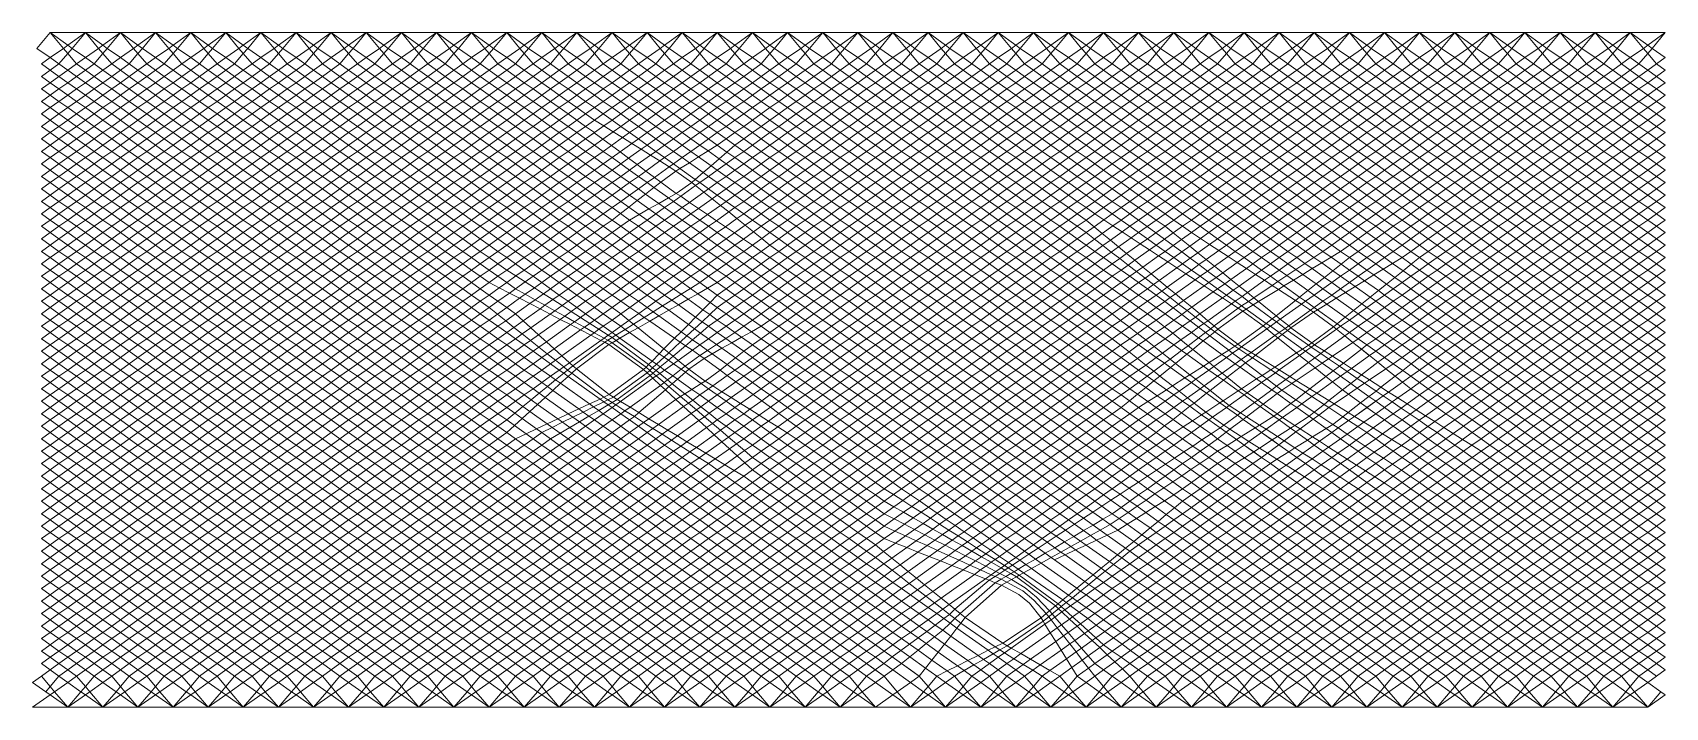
# Model space of a CAD drawing. Header units: millimetres. Extents: x 0 to 143, y 0 to 59.
import ezdxf

# ---------------------------------------------------------------- set-up
doc = ezdxf.new("R2010")
doc.units = ezdxf.units.MM
doc.layers.add('Основания', color=130, linetype='Continuous', lineweight=20)

msp = doc.modelspace()

# ---------------------------------------------------------------- linework, layer by layer
at = {"layer": 'Основания', "linetype": 'Continuous', "ltscale": 250}
for points in [[(1.53, 58.95), (0.38, 57.58), (1.53, 56.77), (2.69, 57.58)], [(1.53, 58.95), (2.69, 57.58), (3.07, 57.86)], [(4.61, 58.95), (4.61, 58.95), (1.53, 58.95), (3.07, 57.86)], [(4.61, 58.95), (3.07, 57.86), (3.45, 57.58)], [(4.61, 58.95), (3.45, 57.58), (4.61, 56.77), (5.76, 57.58)], [(7.68, 58.95), (4.61, 58.95), (4.61, 58.95), (6.14, 57.86)], [(4.61, 58.95), (5.76, 57.58), (6.14, 57.86)], [(7.68, 58.95), (6.14, 57.86), (6.52, 57.58)], [(7.68, 58.95), (6.52, 57.58), (7.68, 56.77), (8.83, 57.58)], [(7.68, 58.95), (8.83, 57.58), (9.21, 57.86)], [(10.75, 58.95), (10.75, 58.95), (7.68, 58.95), (9.21, 57.86)], [(10.75, 58.95), (9.21, 57.86), (9.59, 57.58)], [(10.75, 58.95), (9.59, 57.58), (10.75, 56.77), (11.9, 57.58)], [(13.82, 58.95), (10.75, 58.95), (10.75, 58.95), (12.28, 57.86)], [(10.75, 58.95), (11.9, 57.58), (12.28, 57.86)], [(13.82, 58.95), (12.28, 57.86), (12.66, 57.58)], [(13.82, 58.95), (12.66, 57.58), (13.82, 56.77), (14.97, 57.58)], [(16.89, 58.95), (13.82, 58.95), (13.82, 58.95), (15.35, 57.86)], [(13.82, 58.95), (14.97, 57.58), (15.35, 57.86)], [(16.89, 58.95), (15.35, 57.86), (15.73, 57.58)], [(16.89, 58.95), (15.73, 57.58), (16.89, 56.77), (18.04, 57.58)], [(16.89, 58.95), (18.04, 57.58), (18.42, 57.86)], [(19.96, 58.95), (16.89, 58.95), (16.89, 58.95), (18.42, 57.86)], [(19.96, 58.95), (18.42, 57.86), (18.8, 57.58)], [(19.96, 58.95), (18.8, 57.58), (19.96, 56.77), (21.11, 57.58)], [(19.96, 58.95), (21.11, 57.58), (21.49, 57.86)], [(23.03, 58.95), (23.03, 58.95), (19.96, 58.95), (21.49, 57.86)], [(23.03, 58.95), (21.49, 57.86), (21.87, 57.58)], [(23.03, 58.95), (21.87, 57.58), (23.03, 56.77), (24.18, 57.58)], [(26.1, 58.95), (23.03, 58.95), (23.03, 58.95), (24.56, 57.86)], [(23.03, 58.95), (24.18, 57.58), (24.56, 57.86)], [(26.1, 58.95), (24.56, 57.86), (24.94, 57.58)], [(26.1, 58.95), (24.94, 57.58), (26.1, 56.77), (27.25, 57.58)], [(26.1, 58.95), (27.25, 57.58), (27.63, 57.86)], [(29.17, 58.95), (29.17, 58.95), (26.1, 58.95), (27.63, 57.86)], [(29.17, 58.95), (27.63, 57.86), (28.01, 57.58)], [(29.17, 58.95), (28.01, 57.58), (29.17, 56.77), (30.32, 57.58)], [(32.24, 58.95), (29.17, 58.95), (29.17, 58.95), (30.7, 57.86)], [(29.17, 58.95), (30.32, 57.58), (30.7, 57.86)], [(32.24, 58.95), (30.7, 57.86), (31.08, 57.58)], [(32.24, 58.95), (31.08, 57.58), (32.24, 56.77), (33.39, 57.58)], [(35.31, 58.95), (32.24, 58.95), (32.24, 58.95), (33.77, 57.86)], [(32.24, 58.95), (33.39, 57.58), (33.77, 57.86)], [(35.31, 58.95), (33.77, 57.86), (34.15, 57.58)], [(35.31, 58.95), (34.15, 57.58), (35.31, 56.77), (36.46, 57.58)], [(35.31, 58.95), (36.46, 57.58), (36.84, 57.86)], [(38.38, 58.95), (35.31, 58.95), (35.31, 58.95), (36.84, 57.86)], [(38.38, 58.95), (36.84, 57.86), (37.22, 57.58)], [(38.38, 58.95), (37.22, 57.58), (38.38, 56.77), (39.53, 57.58)], [(38.38, 58.95), (39.53, 57.58), (39.91, 57.86)], [(41.45, 58.95), (41.45, 58.95), (38.38, 58.95), (39.91, 57.86)], [(41.45, 58.95), (39.91, 57.86), (40.29, 57.58)], [(41.45, 58.95), (40.29, 57.58), (41.45, 56.77), (42.6, 57.58)], [(44.52, 58.95), (41.45, 58.95), (41.45, 58.95), (42.98, 57.86)], [(41.45, 58.95), (42.6, 57.58), (42.98, 57.86)], [(44.52, 58.95), (42.98, 57.86), (43.36, 57.58)], [(44.52, 58.95), (43.36, 57.58), (44.52, 56.77), (45.67, 57.58)], [(44.52, 58.95), (45.67, 57.58), (46.05, 57.86)], [(47.59, 58.95), (47.59, 58.95), (44.52, 58.95), (46.05, 57.86)], [(47.59, 58.95), (46.05, 57.86), (46.43, 57.58)], [(47.59, 58.95), (46.43, 57.58), (47.59, 56.77), (48.74, 57.58)], [(50.66, 58.95), (47.59, 58.95), (47.59, 58.95), (49.12, 57.86)], [(47.59, 58.95), (48.74, 57.58), (49.12, 57.86)], [(50.66, 58.95), (49.12, 57.86), (49.5, 57.58)], [(50.66, 58.95), (49.5, 57.58), (50.66, 56.77), (51.81, 57.58)], [(53.73, 58.95), (50.66, 58.95), (50.66, 58.95), (52.19, 57.86)], [(50.66, 58.95), (51.81, 57.58), (52.19, 57.86)], [(53.73, 58.95), (52.19, 57.86), (52.57, 57.58)], [(53.73, 58.95), (52.57, 57.58), (53.73, 56.77), (54.88, 57.58)], [(53.73, 58.95), (54.88, 57.58), (55.26, 57.86)], [(56.8, 58.95), (53.73, 58.95), (53.73, 58.95), (55.26, 57.86)], [(56.8, 58.95), (55.26, 57.86), (55.64, 57.58)], [(56.8, 58.95), (55.64, 57.58), (56.8, 56.77), (57.95, 57.58)], [(56.8, 58.95), (57.95, 57.58), (58.33, 57.86)], [(59.86, 58.95), (59.86, 58.95), (56.8, 58.95), (58.33, 57.86)], [(59.86, 58.95), (58.33, 57.86), (58.71, 57.58)], [(59.86, 58.95), (58.71, 57.58), (59.86, 56.77), (61.02, 57.58)], [(62.94, 58.95), (59.86, 58.95), (59.86, 58.95), (61.4, 57.86)], [(59.86, 58.95), (61.02, 57.58), (61.4, 57.86)], [(62.94, 58.95), (61.4, 57.86), (61.78, 57.58)], [(62.94, 58.95), (61.78, 57.58), (62.94, 56.77), (64.09, 57.58)], [(62.94, 58.95), (64.09, 57.58), (64.47, 57.86)], [(66.01, 58.95), (66.01, 58.95), (62.94, 58.95), (64.47, 57.86)], [(66.01, 58.95), (64.47, 57.86), (64.85, 57.58)], [(66.01, 58.95), (64.85, 57.58), (66.01, 56.77), (67.16, 57.58)], [(69.08, 58.95), (66.01, 58.95), (66.01, 58.95), (67.54, 57.86)], [(66.01, 58.95), (67.16, 57.58), (67.54, 57.86)], [(69.08, 58.95), (67.54, 57.86), (67.92, 57.58)], [(69.08, 58.95), (67.92, 57.58), (69.08, 56.77), (70.23, 57.58)], [(72.15, 58.95), (69.08, 58.95), (69.08, 58.95), (70.61, 57.86)], [(69.08, 58.95), (70.23, 57.58), (70.61, 57.86)], [(72.15, 58.95), (70.61, 57.86), (70.99, 57.58)], [(72.15, 58.95), (70.99, 57.58), (72.15, 56.77), (73.3, 57.58)], [(72.15, 58.95), (73.3, 57.58), (73.68, 57.86)], [(75.22, 58.95), (72.15, 58.95), (72.15, 58.95), (73.68, 57.86)], [(75.22, 58.95), (73.68, 57.86), (74.06, 57.58)], [(75.22, 58.95), (74.06, 57.58), (75.22, 56.77), (76.37, 57.58)], [(75.22, 58.95), (76.37, 57.58), (76.75, 57.86)], [(78.29, 58.95), (78.29, 58.95), (75.22, 58.95), (76.75, 57.86)], [(78.29, 58.95), (76.75, 57.86), (77.13, 57.58)], [(78.29, 58.95), (77.13, 57.58), (78.29, 56.77), (79.44, 57.58)], [(81.36, 58.95), (78.29, 58.95), (78.29, 58.95), (79.82, 57.86)], [(78.29, 58.95), (79.44, 57.58), (79.82, 57.86)], [(81.36, 58.95), (79.82, 57.86), (80.2, 57.58)], [(81.36, 58.95), (80.2, 57.58), (81.36, 56.77), (82.51, 57.58)], [(81.36, 58.95), (82.51, 57.58), (82.89, 57.86)], [(84.42, 58.95), (84.42, 58.95), (81.36, 58.95), (82.89, 57.86)], [(84.42, 58.95), (82.89, 57.86), (83.27, 57.58)], [(84.42, 58.95), (83.27, 57.58), (84.42, 56.77), (85.58, 57.58)], [(87.5, 58.95), (84.42, 58.95), (84.42, 58.95), (85.96, 57.86)], [(84.42, 58.95), (85.58, 57.58), (85.96, 57.86)], [(87.5, 58.95), (85.96, 57.86), (86.34, 57.58)], [(87.5, 58.95), (86.34, 57.58), (87.5, 56.77), (88.65, 57.58)], [(90.57, 58.95), (87.5, 58.95), (87.5, 58.95), (89.03, 57.86)], [(87.5, 58.95), (88.65, 57.58), (89.03, 57.86)], [(90.57, 58.95), (89.03, 57.86), (89.41, 57.58)], [(90.57, 58.95), (89.41, 57.58), (90.57, 56.77), (91.72, 57.58)], [(90.57, 58.95), (91.72, 57.58), (92.1, 57.86)], [(93.63, 58.95), (90.57, 58.95), (90.57, 58.95), (92.1, 57.86)], [(93.63, 58.95), (92.1, 57.86), (92.48, 57.58)], [(93.63, 58.95), (92.48, 57.58), (93.63, 56.77), (94.79, 57.58)], [(93.63, 58.95), (94.79, 57.58), (95.17, 57.86)], [(96.7, 58.95), (96.7, 58.95), (93.63, 58.95), (95.17, 57.86)], [(96.7, 58.95), (95.17, 57.86), (95.55, 57.58)], [(96.7, 58.95), (95.55, 57.58), (96.7, 56.77), (97.86, 57.58)], [(99.78, 58.95), (96.7, 58.95), (96.7, 58.95), (98.24, 57.86)], [(96.7, 58.95), (97.86, 57.58), (98.24, 57.86)], [(99.78, 58.95), (98.24, 57.86), (98.62, 57.58)], [(99.78, 58.95), (98.62, 57.58), (99.78, 56.77), (100.93, 57.58)], [(99.78, 58.95), (100.93, 57.58), (101.31, 57.86)], [(102.85, 58.95), (102.85, 58.95), (99.78, 58.95), (101.31, 57.86)], [(102.85, 58.95), (101.31, 57.86), (101.69, 57.58)], [(102.85, 58.95), (101.69, 57.58), (102.85, 56.77), (104, 57.58)], [(105.92, 58.95), (102.85, 58.95), (102.85, 58.95), (104.38, 57.86)], [(102.85, 58.95), (104, 57.58), (104.38, 57.86)], [(105.92, 58.95), (104.38, 57.86), (104.76, 57.58)], [(105.92, 58.95), (104.76, 57.58), (105.92, 56.77), (107.07, 57.58)], [(108.99, 58.95), (105.92, 58.95), (105.92, 58.95), (107.45, 57.86)], [(105.92, 58.95), (107.07, 57.58), (107.45, 57.86)], [(108.99, 58.95), (107.45, 57.86), (107.83, 57.58)], [(108.99, 58.95), (107.83, 57.58), (108.99, 56.77), (110.14, 57.58)], [(108.99, 58.95), (110.14, 57.58), (110.52, 57.86)], [(112.06, 58.95), (108.99, 58.95), (108.99, 58.95), (110.52, 57.86)], [(112.06, 58.95), (110.52, 57.86), (110.9, 57.58)], [(112.06, 58.95), (110.9, 57.58), (112.06, 56.77), (113.21, 57.58)], [(112.06, 58.95), (113.21, 57.58), (113.59, 57.86)], [(115.13, 58.95), (115.13, 58.95), (112.06, 58.95), (113.59, 57.86)], [(115.13, 58.95), (113.59, 57.86), (113.97, 57.58)], [(115.13, 58.95), (113.97, 57.58), (115.13, 56.77), (116.28, 57.58)], [(118.2, 58.95), (115.13, 58.95), (115.13, 58.95), (116.66, 57.86)], [(115.13, 58.95), (116.28, 57.58), (116.66, 57.86)], [(118.2, 58.95), (116.66, 57.86), (117.04, 57.58)], [(118.2, 58.95), (117.04, 57.58), (118.2, 56.77), (119.35, 57.58)], [(118.2, 58.95), (119.35, 57.58), (119.73, 57.86)], [(121.27, 58.95), (121.27, 58.95), (118.2, 58.95), (119.73, 57.86)], [(121.27, 58.95), (119.73, 57.86), (120.11, 57.58)], [(121.27, 58.95), (120.11, 57.58), (121.27, 56.77), (122.42, 57.58)], [(124.34, 58.95), (121.27, 58.95), (121.27, 58.95), (122.8, 57.86)], [(121.27, 58.95), (122.42, 57.58), (122.8, 57.86)], [(124.34, 58.95), (122.8, 57.86), (123.18, 57.58)], [(124.34, 58.95), (123.18, 57.58), (124.34, 56.77), (125.49, 57.58)], [(127.41, 58.95), (124.34, 58.95), (124.34, 58.95), (125.87, 57.86)], [(124.34, 58.95), (125.49, 57.58), (125.87, 57.86)], [(127.41, 58.95), (125.87, 57.86), (126.25, 57.58)], [(127.41, 58.95), (126.25, 57.58), (127.41, 56.77), (128.56, 57.58)], [(127.41, 58.95), (128.56, 57.58), (128.94, 57.86)], [(130.48, 58.95), (127.41, 58.95), (127.41, 58.95), (128.94, 57.86)], [(130.48, 58.95), (128.94, 57.86), (129.32, 57.58)], [(130.48, 58.95), (129.32, 57.58), (130.48, 56.77), (131.63, 57.58)], [(130.48, 58.95), (131.63, 57.58), (132.01, 57.86)], [(133.55, 58.95), (133.55, 58.95), (130.48, 58.95), (132.01, 57.86)], [(133.55, 58.95), (132.01, 57.86), (132.39, 57.58)], [(133.55, 58.95), (132.39, 57.58), (133.55, 56.77), (134.7, 57.58)], [(136.62, 58.95), (133.55, 58.95), (133.55, 58.95), (135.08, 57.86)], [(133.55, 58.95), (134.7, 57.58), (135.08, 57.86)], [(136.62, 58.95), (135.08, 57.86), (135.46, 57.58)], [(136.62, 58.95), (135.46, 57.58), (136.62, 56.77), (137.77, 57.58)], [(136.62, 58.95), (137.77, 57.58), (138.15, 57.86)], [(139.69, 58.95), (139.69, 58.95), (136.62, 58.95), (138.15, 57.86)], [(139.69, 58.95), (138.15, 57.86), (138.53, 57.58)], [(139.69, 58.95), (138.53, 57.58), (139.69, 56.77), (140.84, 57.58)], [(142.75, 58.95), (139.69, 58.95), (139.69, 58.95), (141.22, 57.86)], [(139.69, 58.95), (140.84, 57.58), (141.22, 57.86)], [(142.75, 58.95), (141.22, 57.86), (141.6, 57.58)], [(3.07, 57.13), (2.69, 57.58), (1.53, 56.77), (2.3, 56.22)], [(3.84, 56.22), (3.07, 57.13), (2.3, 56.22), (3.07, 55.67)], [(3.45, 57.58), (3.07, 57.86), (2.69, 57.58), (3.07, 57.13)], [(3.45, 57.58), (3.07, 57.13), (3.84, 56.22), (4.61, 56.77)], [(6.14, 57.13), (5.76, 57.58), (4.61, 56.77), (5.37, 56.22)], [(6.91, 56.22), (6.14, 57.13), (5.37, 56.22), (6.14, 55.67)], [(6.52, 57.58), (6.14, 57.86), (5.76, 57.58), (6.14, 57.13)], [(7.68, 56.77), (6.52, 57.58), (6.14, 57.13), (6.91, 56.22), (6.91, 56.22)], [(9.21, 57.13), (8.83, 57.58), (7.68, 56.77), (8.44, 56.22)], [(9.98, 56.22), (9.21, 57.13), (8.44, 56.22), (9.21, 55.67)], [(9.59, 57.58), (9.21, 57.86), (8.83, 57.58), (9.21, 57.13)], [(9.59, 57.58), (9.21, 57.13), (9.98, 56.22), (10.75, 56.77)], [(12.28, 57.13), (11.9, 57.58), (10.75, 56.77), (11.51, 56.22)], [(13.05, 56.22), (12.28, 57.13), (11.51, 56.22), (12.28, 55.67)], [(12.66, 57.58), (12.28, 57.86), (11.9, 57.58), (12.28, 57.13)], [(13.82, 56.77), (12.66, 57.58), (12.28, 57.13), (13.05, 56.22), (13.05, 56.22)], [(15.35, 57.13), (14.97, 57.58), (13.82, 56.77), (14.58, 56.22)], [(16.12, 56.22), (15.35, 57.13), (14.58, 56.22), (15.35, 55.67)], [(15.73, 57.58), (15.35, 57.86), (14.97, 57.58), (15.35, 57.13)], [(16.89, 56.77), (15.73, 57.58), (15.35, 57.13), (16.12, 56.22), (16.12, 56.22)], [(18.42, 57.13), (18.04, 57.58), (16.89, 56.77), (17.65, 56.22)], [(19.19, 56.22), (18.42, 57.13), (17.65, 56.22), (18.42, 55.67)], [(18.8, 57.58), (18.42, 57.86), (18.04, 57.58), (18.42, 57.13)], [(18.8, 57.58), (18.42, 57.13), (19.19, 56.22), (19.96, 56.77)], [(21.49, 57.13), (21.11, 57.58), (19.96, 56.77), (20.72, 56.22)], [(22.26, 56.22), (21.49, 57.13), (20.72, 56.22), (21.49, 55.67)], [(21.87, 57.58), (21.49, 57.86), (21.11, 57.58), (21.49, 57.13)], [(21.87, 57.58), (21.49, 57.13), (22.26, 56.22), (23.03, 56.77)], [(24.56, 57.13), (24.18, 57.58), (23.03, 56.77), (23.79, 56.22)], [(25.33, 56.22), (24.56, 57.13), (23.79, 56.22), (24.56, 55.67)], [(24.94, 57.58), (24.56, 57.86), (24.18, 57.58), (24.56, 57.13)], [(26.1, 56.77), (24.94, 57.58), (24.56, 57.13), (25.33, 56.22), (25.33, 56.22)], [(27.63, 57.13), (27.25, 57.58), (26.1, 56.77), (26.86, 56.22)], [(28.4, 56.22), (27.63, 57.13), (26.86, 56.22), (27.63, 55.67)], [(28.01, 57.58), (27.63, 57.86), (27.25, 57.58), (27.63, 57.13)], [(28.01, 57.58), (27.63, 57.13), (28.4, 56.22), (29.17, 56.77)], [(30.7, 57.13), (30.32, 57.58), (29.17, 56.77), (29.93, 56.22)], [(31.47, 56.22), (30.7, 57.13), (29.93, 56.22), (30.7, 55.67)], [(31.08, 57.58), (30.7, 57.86), (30.32, 57.58), (30.7, 57.13)], [(32.24, 56.77), (31.08, 57.58), (30.7, 57.13), (31.47, 56.22), (31.47, 56.22)], [(33.77, 57.13), (33.39, 57.58), (32.24, 56.77), (33, 56.22)], [(34.54, 56.22), (33.77, 57.13), (33, 56.22), (33.77, 55.67)], [(34.15, 57.58), (33.77, 57.86), (33.39, 57.58), (33.77, 57.13)], [(35.31, 56.77), (34.15, 57.58), (33.77, 57.13), (34.54, 56.22), (34.54, 56.22)], [(36.84, 57.13), (36.46, 57.58), (35.31, 56.77), (36.07, 56.22)], [(37.61, 56.22), (36.84, 57.13), (36.07, 56.22), (36.84, 55.67)], [(37.22, 57.58), (36.84, 57.86), (36.46, 57.58), (36.84, 57.13)], [(37.22, 57.58), (36.84, 57.13), (37.61, 56.22), (38.38, 56.77)], [(39.91, 57.13), (39.53, 57.58), (38.38, 56.77), (39.14, 56.22)], [(40.68, 56.22), (39.91, 57.13), (39.14, 56.22), (39.91, 55.67)], [(40.29, 57.58), (39.91, 57.86), (39.53, 57.58), (39.91, 57.13)], [(40.29, 57.58), (39.91, 57.13), (40.68, 56.22), (41.45, 56.77)], [(42.98, 57.13), (42.6, 57.58), (41.45, 56.77), (42.21, 56.22)], [(43.75, 56.22), (42.98, 57.13), (42.21, 56.22), (42.98, 55.67)], [(43.36, 57.58), (42.98, 57.86), (42.6, 57.58), (42.98, 57.13)], [(44.52, 56.77), (43.36, 57.58), (42.98, 57.13), (43.75, 56.22), (43.75, 56.22)], [(46.05, 57.13), (45.67, 57.58), (44.52, 56.77), (45.28, 56.22)], [(46.82, 56.22), (46.05, 57.13), (45.28, 56.22), (46.05, 55.67)], [(46.43, 57.58), (46.05, 57.86), (45.67, 57.58), (46.05, 57.13)], [(46.43, 57.58), (46.05, 57.13), (46.82, 56.22), (47.59, 56.77)], [(49.12, 57.13), (48.74, 57.58), (47.59, 56.77), (48.35, 56.22)], [(49.89, 56.22), (49.12, 57.13), (48.35, 56.22), (49.12, 55.67)], [(49.5, 57.58), (49.12, 57.86), (48.74, 57.58), (49.12, 57.13)], [(50.66, 56.77), (49.5, 57.58), (49.12, 57.13), (49.89, 56.22), (49.89, 56.22)], [(52.19, 57.13), (51.81, 57.58), (50.66, 56.77), (51.42, 56.22)], [(52.96, 56.22), (52.19, 57.13), (51.42, 56.22), (52.19, 55.67)], [(52.57, 57.58), (52.19, 57.86), (51.81, 57.58), (52.19, 57.13)], [(53.73, 56.77), (52.57, 57.58), (52.19, 57.13), (52.96, 56.22), (52.96, 56.22)], [(55.26, 57.13), (54.88, 57.58), (53.73, 56.77), (54.49, 56.22)], [(56.03, 56.22), (55.26, 57.13), (54.49, 56.22), (55.26, 55.67)], [(55.64, 57.58), (55.26, 57.86), (54.88, 57.58), (55.26, 57.13)], [(55.64, 57.58), (55.26, 57.13), (56.03, 56.22), (56.8, 56.77)], [(58.33, 57.13), (57.95, 57.58), (56.8, 56.77), (57.56, 56.22)], [(59.1, 56.22), (58.33, 57.13), (57.56, 56.22), (58.33, 55.67)], [(58.71, 57.58), (58.33, 57.86), (57.95, 57.58), (58.33, 57.13)], [(58.71, 57.58), (58.33, 57.13), (59.1, 56.22), (59.86, 56.77)], [(61.4, 57.13), (61.02, 57.58), (59.86, 56.77), (60.63, 56.22)], [(62.17, 56.22), (61.4, 57.13), (60.63, 56.22), (61.4, 55.67)], [(61.78, 57.58), (61.4, 57.86), (61.02, 57.58), (61.4, 57.13)], [(62.94, 56.77), (61.78, 57.58), (61.4, 57.13), (62.17, 56.22), (62.17, 56.22)], [(64.47, 57.13), (64.09, 57.58), (62.94, 56.77), (63.7, 56.22)], [(65.24, 56.22), (64.47, 57.13), (63.7, 56.22), (64.47, 55.67)], [(64.85, 57.58), (64.47, 57.86), (64.09, 57.58), (64.47, 57.13)], [(64.85, 57.58), (64.47, 57.13), (65.24, 56.22), (66.01, 56.77)], [(67.54, 57.13), (67.16, 57.58), (66.01, 56.77), (66.77, 56.22)], [(68.31, 56.22), (67.54, 57.13), (66.77, 56.22), (67.54, 55.67)], [(67.92, 57.58), (67.54, 57.86), (67.16, 57.58), (67.54, 57.13)], [(69.08, 56.77), (67.92, 57.58), (67.54, 57.13), (68.31, 56.22), (68.31, 56.22)], [(70.61, 57.13), (70.23, 57.58), (69.08, 56.77), (69.84, 56.22)], [(71.38, 56.22), (70.61, 57.13), (69.84, 56.22), (70.61, 55.67)], [(70.99, 57.58), (70.61, 57.86), (70.23, 57.58), (70.61, 57.13)], [(72.15, 56.77), (70.99, 57.58), (70.61, 57.13), (71.38, 56.22), (71.38, 56.22)], [(73.68, 57.13), (73.3, 57.58), (72.15, 56.77), (72.91, 56.22)], [(74.45, 56.22), (73.68, 57.13), (72.91, 56.22), (73.68, 55.67)], [(74.06, 57.58), (73.68, 57.86), (73.3, 57.58), (73.68, 57.13)], [(74.06, 57.58), (73.68, 57.13), (74.45, 56.22), (75.22, 56.77)], [(76.75, 57.13), (76.37, 57.58), (75.22, 56.77), (75.98, 56.22)], [(77.52, 56.22), (76.75, 57.13), (75.98, 56.22), (76.75, 55.67)], [(77.13, 57.58), (76.75, 57.86), (76.37, 57.58), (76.75, 57.13)], [(77.13, 57.58), (76.75, 57.13), (77.52, 56.22), (78.29, 56.77)], [(79.82, 57.13), (79.44, 57.58), (78.29, 56.77), (79.05, 56.22)], [(80.59, 56.22), (79.82, 57.13), (79.05, 56.22), (79.82, 55.67)], [(80.2, 57.58), (79.82, 57.86), (79.44, 57.58), (79.82, 57.13)], [(81.36, 56.77), (80.2, 57.58), (79.82, 57.13), (80.59, 56.22), (80.59, 56.22)], [(82.89, 57.13), (82.51, 57.58), (81.36, 56.77), (82.12, 56.22)], [(83.66, 56.22), (82.89, 57.13), (82.12, 56.22), (82.89, 55.67)], [(83.27, 57.58), (82.89, 57.86), (82.51, 57.58), (82.89, 57.13)], [(83.27, 57.58), (82.89, 57.13), (83.66, 56.22), (84.42, 56.77)], [(85.96, 57.13), (85.58, 57.58), (84.42, 56.77), (85.19, 56.22)], [(86.73, 56.22), (85.96, 57.13), (85.19, 56.22), (85.96, 55.67)], [(86.34, 57.58), (85.96, 57.86), (85.58, 57.58), (85.96, 57.13)], [(87.5, 56.77), (86.34, 57.58), (85.96, 57.13), (86.73, 56.22), (86.73, 56.22)], [(89.03, 57.13), (88.65, 57.58), (87.5, 56.77), (88.26, 56.22)], [(89.8, 56.22), (89.03, 57.13), (88.26, 56.22), (89.03, 55.67)], [(89.41, 57.58), (89.03, 57.86), (88.65, 57.58), (89.03, 57.13)], [(90.57, 56.77), (89.41, 57.58), (89.03, 57.13), (89.8, 56.22), (89.8, 56.22)], [(92.1, 57.13), (91.72, 57.58), (90.57, 56.77), (91.33, 56.22)], [(92.87, 56.22), (92.1, 57.13), (91.33, 56.22), (92.1, 55.67)], [(92.48, 57.58), (92.1, 57.86), (91.72, 57.58), (92.1, 57.13)], [(92.48, 57.58), (92.1, 57.13), (92.87, 56.22), (93.63, 56.77)], [(95.17, 57.13), (94.79, 57.58), (93.63, 56.77), (94.4, 56.22)], [(95.94, 56.22), (95.17, 57.13), (94.4, 56.22), (95.17, 55.67)], [(95.55, 57.58), (95.17, 57.86), (94.79, 57.58), (95.17, 57.13)], [(95.55, 57.58), (95.17, 57.13), (95.94, 56.22), (96.7, 56.77)], [(98.24, 57.13), (97.86, 57.58), (96.7, 56.77), (97.47, 56.22)], [(99.01, 56.22), (98.24, 57.13), (97.47, 56.22), (98.24, 55.67)], [(98.62, 57.58), (98.24, 57.86), (97.86, 57.58), (98.24, 57.13)], [(99.78, 56.77), (98.62, 57.58), (98.24, 57.13), (99.01, 56.22), (99.01, 56.22)], [(101.31, 57.13), (100.93, 57.58), (99.78, 56.77), (100.54, 56.22)], [(102.08, 56.22), (101.31, 57.13), (100.54, 56.22), (101.31, 55.67)], [(101.69, 57.58), (101.31, 57.86), (100.93, 57.58), (101.31, 57.13)], [(101.69, 57.58), (101.31, 57.13), (102.08, 56.22), (102.85, 56.77)], [(104.38, 57.13), (104, 57.58), (102.85, 56.77), (103.61, 56.22)], [(105.15, 56.22), (104.38, 57.13), (103.61, 56.22), (104.38, 55.67)], [(104.76, 57.58), (104.38, 57.86), (104, 57.58), (104.38, 57.13)], [(105.92, 56.77), (104.76, 57.58), (104.38, 57.13), (105.15, 56.22), (105.15, 56.22)], [(107.45, 57.13), (107.07, 57.58), (105.92, 56.77), (106.68, 56.22)], [(108.22, 56.22), (107.45, 57.13), (106.68, 56.22), (107.45, 55.67)], [(107.83, 57.58), (107.45, 57.86), (107.07, 57.58), (107.45, 57.13)], [(108.99, 56.77), (107.83, 57.58), (107.45, 57.13), (108.22, 56.22), (108.22, 56.22)], [(110.52, 57.13), (110.14, 57.58), (108.99, 56.77), (109.75, 56.22)], [(111.29, 56.22), (110.52, 57.13), (109.75, 56.22), (110.52, 55.67)], [(110.9, 57.58), (110.52, 57.86), (110.14, 57.58), (110.52, 57.13)], [(110.9, 57.58), (110.52, 57.13), (111.29, 56.22), (112.06, 56.77)], [(113.59, 57.13), (113.21, 57.58), (112.06, 56.77), (112.82, 56.22)], [(114.36, 56.22), (113.59, 57.13), (112.82, 56.22), (113.59, 55.67)], [(113.97, 57.58), (113.59, 57.86), (113.21, 57.58), (113.59, 57.13)], [(113.97, 57.58), (113.59, 57.13), (114.36, 56.22), (115.13, 56.77)], [(116.66, 57.13), (116.28, 57.58), (115.13, 56.77), (115.89, 56.22)], [(117.43, 56.22), (116.66, 57.13), (115.89, 56.22), (116.66, 55.67)], [(117.04, 57.58), (116.66, 57.86), (116.28, 57.58), (116.66, 57.13)], [(118.2, 56.77), (117.04, 57.58), (116.66, 57.13), (117.43, 56.22), (117.43, 56.22)], [(119.73, 57.13), (119.35, 57.58), (118.2, 56.77), (118.96, 56.22)], [(120.5, 56.22), (119.73, 57.13), (118.96, 56.22), (119.73, 55.67)], [(120.11, 57.58), (119.73, 57.86), (119.35, 57.58), (119.73, 57.13)], [(120.11, 57.58), (119.73, 57.13), (120.5, 56.22), (121.27, 56.77)], [(122.8, 57.13), (122.42, 57.58), (121.27, 56.77), (122.03, 56.22)], [(123.57, 56.22), (122.8, 57.13), (122.03, 56.22), (122.8, 55.67)], [(123.18, 57.58), (122.8, 57.86), (122.42, 57.58), (122.8, 57.13)], [(124.34, 56.77), (123.18, 57.58), (122.8, 57.13), (123.57, 56.22), (123.57, 56.22)], [(125.87, 57.13), (125.49, 57.58), (124.34, 56.77), (125.1, 56.22)], [(126.64, 56.22), (125.87, 57.13), (125.1, 56.22), (125.87, 55.67)], [(126.25, 57.58), (125.87, 57.86), (125.49, 57.58), (125.87, 57.13)], [(127.41, 56.77), (126.25, 57.58), (125.87, 57.13), (126.64, 56.22), (126.64, 56.22)], [(128.94, 57.13), (128.56, 57.58), (127.41, 56.77), (128.17, 56.22)], [(129.71, 56.22), (128.94, 57.13), (128.17, 56.22), (128.94, 55.67)], [(129.32, 57.58), (128.94, 57.86), (128.56, 57.58), (128.94, 57.13)], [(129.32, 57.58), (128.94, 57.13), (129.71, 56.22), (130.48, 56.77)], [(132.01, 57.13), (131.63, 57.58), (130.48, 56.77), (131.24, 56.22)], [(132.78, 56.22), (132.01, 57.13), (131.24, 56.22), (132.01, 55.67)], [(132.39, 57.58), (132.01, 57.86), (131.63, 57.58), (132.01, 57.13)], [(132.39, 57.58), (132.01, 57.13), (132.78, 56.22), (133.55, 56.77)], [(135.08, 57.13), (134.7, 57.58), (133.55, 56.77), (134.31, 56.22)], [(135.85, 56.22), (135.08, 57.13), (134.31, 56.22), (135.08, 55.67)], [(135.46, 57.58), (135.08, 57.86), (134.7, 57.58), (135.08, 57.13)], [(136.62, 56.77), (135.46, 57.58), (135.08, 57.13), (135.85, 56.22), (135.85, 56.22)], [(138.15, 57.13), (137.77, 57.58), (136.62, 56.77), (137.38, 56.22)], [(138.92, 56.22), (138.15, 57.13), (137.38, 56.22), (138.15, 55.67)], [(138.53, 57.58), (138.15, 57.86), (137.77, 57.58), (138.15, 57.13)], [(138.53, 57.58), (138.15, 57.13), (138.92, 56.22), (139.69, 56.77)], [(141.22, 57.13), (140.84, 57.58), (139.69, 56.77), (140.45, 56.22)], [(141.99, 56.22), (141.22, 57.13), (140.45, 56.22), (141.22, 55.67)], [(141.6, 57.58), (141.22, 57.86), (140.84, 57.58), (141.22, 57.13)], [(142.75, 56.77), (141.6, 57.58), (141.22, 57.13), (141.99, 56.22), (141.99, 56.22)], [(1.53, 56.77), (0.77, 56.22), (1.53, 55.67), (2.3, 56.22)], [(2.3, 56.22), (1.53, 55.67), (2.3, 55.13), (3.07, 55.67)], [(3.84, 56.22), (3.07, 55.67), (3.84, 55.13), (4.61, 55.67)], [(4.61, 56.77), (3.84, 56.22), (4.61, 55.67), (5.37, 56.22)], [(5.37, 56.22), (4.61, 55.67), (5.37, 55.13), (6.14, 55.67)], [(6.91, 56.22), (6.14, 55.67), (6.91, 55.13), (7.68, 55.67)], [(7.68, 56.77), (6.91, 56.22), (7.68, 55.67), (8.44, 56.22)], [(8.44, 56.22), (7.68, 55.67), (8.44, 55.13), (9.21, 55.67)], [(9.98, 56.22), (9.21, 55.67), (9.98, 55.13), (10.75, 55.67)], [(10.75, 56.77), (9.98, 56.22), (10.75, 55.67), (11.51, 56.22)], [(11.51, 56.22), (10.75, 55.67), (11.51, 55.13), (12.28, 55.67)], [(13.05, 56.22), (12.28, 55.67), (13.05, 55.13), (13.82, 55.67)], [(13.82, 56.77), (13.05, 56.22), (13.82, 55.67), (14.58, 56.22)], [(14.58, 56.22), (13.82, 55.67), (14.58, 55.13), (15.35, 55.67)], [(16.12, 56.22), (15.35, 55.67), (16.12, 55.13), (16.89, 55.67)], [(16.89, 56.77), (16.12, 56.22), (16.89, 55.67), (17.65, 56.22)], [(17.65, 56.22), (16.89, 55.67), (17.65, 55.13), (18.42, 55.67)], [(19.19, 56.22), (18.42, 55.67), (19.19, 55.13), (19.96, 55.67)], [(19.96, 56.77), (19.19, 56.22), (19.96, 55.67), (20.72, 56.22)], [(20.72, 56.22), (19.96, 55.67), (20.72, 55.13), (21.49, 55.67)], [(22.26, 56.22), (21.49, 55.67), (22.26, 55.13), (23.03, 55.67)], [(23.03, 56.77), (22.26, 56.22), (23.03, 55.67), (23.79, 56.22)], [(23.79, 56.22), (23.03, 55.67), (23.79, 55.13), (24.56, 55.67)], [(25.33, 56.22), (24.56, 55.67), (25.33, 55.13), (26.1, 55.67)], [(26.1, 56.77), (25.33, 56.22), (26.1, 55.67), (26.86, 56.22)], [(26.86, 56.22), (26.1, 55.67), (26.86, 55.13), (27.63, 55.67)], [(28.4, 56.22), (27.63, 55.67), (28.4, 55.13), (29.17, 55.67)], [(29.17, 56.77), (28.4, 56.22), (29.17, 55.67), (29.93, 56.22)], [(29.93, 56.22), (29.17, 55.67), (29.93, 55.13), (30.7, 55.67)], [(31.47, 56.22), (30.7, 55.67), (31.47, 55.13), (32.24, 55.67)], [(32.24, 56.77), (31.47, 56.22), (32.24, 55.67), (33, 56.22)], [(33, 56.22), (32.24, 55.67), (33, 55.13), (33.77, 55.67)], [(34.54, 56.22), (33.77, 55.67), (34.54, 55.13), (35.31, 55.67)], [(35.31, 56.77), (34.54, 56.22), (35.31, 55.67), (36.07, 56.22)], [(36.07, 56.22), (35.31, 55.67), (36.07, 55.13), (36.84, 55.67)], [(37.61, 56.22), (36.84, 55.67), (37.61, 55.13), (38.38, 55.67)], [(38.38, 56.77), (37.61, 56.22), (38.38, 55.67), (39.14, 56.22)], [(39.14, 56.22), (38.38, 55.67), (39.14, 55.13), (39.91, 55.67)], [(40.68, 56.22), (39.91, 55.67), (40.68, 55.13), (41.45, 55.67)], [(41.45, 56.77), (40.68, 56.22), (41.45, 55.67), (42.21, 56.22)], [(42.21, 56.22), (41.45, 55.67), (42.21, 55.13), (42.98, 55.67)], [(43.75, 56.22), (42.98, 55.67), (43.75, 55.13), (44.52, 55.67)], [(44.52, 56.77), (43.75, 56.22), (44.52, 55.67), (45.28, 56.22)], [(45.28, 56.22), (44.52, 55.67), (45.28, 55.13), (46.05, 55.67)], [(46.82, 56.22), (46.05, 55.67), (46.82, 55.13), (47.59, 55.67)], [(47.59, 56.77), (46.82, 56.22), (47.59, 55.67), (48.35, 56.22)], [(48.35, 56.22), (47.59, 55.67), (48.35, 55.13), (49.12, 55.67)], [(49.89, 56.22), (49.12, 55.67), (49.89, 55.13), (50.66, 55.67)], [(50.66, 56.77), (49.89, 56.22), (50.66, 55.67), (51.42, 56.22)], [(51.42, 56.22), (50.66, 55.67), (51.42, 55.13), (52.19, 55.67)], [(52.96, 56.22), (52.19, 55.67), (52.96, 55.13), (53.73, 55.67)], [(53.73, 56.77), (52.96, 56.22), (53.73, 55.67), (54.49, 56.22)], [(54.49, 56.22), (53.73, 55.67), (54.49, 55.13), (55.26, 55.67)], [(56.03, 56.22), (55.26, 55.67), (56.03, 55.13), (56.8, 55.67)], [(56.8, 56.77), (56.03, 56.22), (56.8, 55.67), (57.56, 56.22)], [(57.56, 56.22), (56.8, 55.67), (57.56, 55.13), (58.33, 55.67)], [(59.1, 56.22), (58.33, 55.67), (59.1, 55.13), (59.86, 55.67)], [(59.86, 56.77), (59.1, 56.22), (59.86, 55.67), (60.63, 56.22)], [(60.63, 56.22), (59.86, 55.67), (60.63, 55.13), (61.4, 55.67)], [(62.17, 56.22), (61.4, 55.67), (62.17, 55.13), (62.94, 55.67)], [(62.94, 56.77), (62.17, 56.22), (62.94, 55.67), (63.7, 56.22)], [(63.7, 56.22), (62.94, 55.67), (63.7, 55.13), (64.47, 55.67)], [(65.24, 56.22), (64.47, 55.67), (65.24, 55.13), (66.01, 55.67)], [(66.01, 56.77), (65.24, 56.22), (66.01, 55.67), (66.77, 56.22)], [(66.77, 56.22), (66.01, 55.67), (66.77, 55.13), (67.54, 55.67)], [(68.31, 56.22), (67.54, 55.67), (68.31, 55.13), (69.08, 55.67)], [(69.08, 56.77), (68.31, 56.22), (69.08, 55.67), (69.84, 56.22)], [(69.84, 56.22), (69.08, 55.67), (69.84, 55.13), (70.61, 55.67)], [(71.38, 56.22), (70.61, 55.67), (71.38, 55.13), (72.15, 55.67)], [(72.15, 56.77), (71.38, 56.22), (72.15, 55.67), (72.91, 56.22)], [(72.91, 56.22), (72.15, 55.67), (72.91, 55.13), (73.68, 55.67)], [(74.45, 56.22), (73.68, 55.67), (74.45, 55.13), (75.22, 55.67)], [(75.22, 56.77), (74.45, 56.22), (75.22, 55.67), (75.98, 56.22)], [(75.98, 56.22), (75.22, 55.67), (75.98, 55.13), (76.75, 55.67)], [(77.52, 56.22), (76.75, 55.67), (77.52, 55.13), (78.29, 55.67)], [(78.29, 56.77), (77.52, 56.22), (78.29, 55.67), (79.05, 56.22)], [(79.05, 56.22), (78.29, 55.67), (79.05, 55.13), (79.82, 55.67)], [(80.59, 56.22), (79.82, 55.67), (80.59, 55.13), (81.36, 55.67)], [(81.36, 56.77), (80.59, 56.22), (81.36, 55.67), (82.12, 56.22)], [(82.12, 56.22), (81.36, 55.67), (82.12, 55.13), (82.89, 55.67)], [(83.66, 56.22), (82.89, 55.67), (83.66, 55.13), (84.42, 55.67)], [(84.42, 56.77), (83.66, 56.22), (84.42, 55.67), (85.19, 56.22)], [(85.19, 56.22), (84.42, 55.67), (85.19, 55.13), (85.96, 55.67)], [(86.73, 56.22), (85.96, 55.67), (86.73, 55.13), (87.5, 55.67)], [(87.5, 56.77), (86.73, 56.22), (87.5, 55.67), (88.26, 56.22)], [(88.26, 56.22), (87.5, 55.67), (88.26, 55.13), (89.03, 55.67)], [(89.8, 56.22), (89.03, 55.67), (89.8, 55.13), (90.57, 55.67)], [(90.57, 56.77), (89.8, 56.22), (90.57, 55.67), (91.33, 56.22)], [(91.33, 56.22), (90.57, 55.67), (91.33, 55.13), (92.1, 55.67)], [(92.87, 56.22), (92.1, 55.67), (92.87, 55.13), (93.63, 55.67)], [(93.63, 56.77), (92.87, 56.22), (93.63, 55.67), (94.4, 56.22)], [(94.4, 56.22), (93.63, 55.67), (94.4, 55.13), (95.17, 55.67)], [(95.94, 56.22), (95.17, 55.67), (95.94, 55.13), (96.7, 55.67)], [(96.7, 56.77), (95.94, 56.22), (96.7, 55.67), (97.47, 56.22)], [(97.47, 56.22), (96.7, 55.67), (97.47, 55.13), (98.24, 55.67)], [(99.01, 56.22), (98.24, 55.67), (99.01, 55.13), (99.78, 55.67)], [(99.78, 56.77), (99.01, 56.22), (99.78, 55.67), (100.54, 56.22)], [(100.54, 56.22), (99.78, 55.67), (100.54, 55.13), (101.31, 55.67)], [(102.08, 56.22), (101.31, 55.67), (102.08, 55.13), (102.85, 55.67)], [(102.85, 56.77), (102.08, 56.22), (102.85, 55.67), (103.61, 56.22)], [(103.61, 56.22), (102.85, 55.67), (103.61, 55.13), (104.38, 55.67)], [(105.15, 56.22), (104.38, 55.67), (105.15, 55.13), (105.92, 55.67)], [(105.92, 56.77), (105.15, 56.22), (105.92, 55.67), (106.68, 56.22)], [(106.68, 56.22), (105.92, 55.67), (106.68, 55.13), (107.45, 55.67)], [(108.22, 56.22), (107.45, 55.67), (108.22, 55.13), (108.99, 55.67)], [(108.99, 56.77), (108.22, 56.22), (108.99, 55.67), (109.75, 56.22)], [(109.75, 56.22), (108.99, 55.67), (109.75, 55.13), (110.52, 55.67)], [(111.29, 56.22), (110.52, 55.67), (111.29, 55.13), (112.06, 55.67)], [(112.06, 56.77), (111.29, 56.22), (112.06, 55.67), (112.82, 56.22)], [(112.82, 56.22), (112.06, 55.67), (112.82, 55.13), (113.59, 55.67)], [(114.36, 56.22), (113.59, 55.67), (114.36, 55.13), (115.13, 55.67)], [(115.13, 56.77), (114.36, 56.22), (115.13, 55.67), (115.89, 56.22)], [(115.89, 56.22), (115.13, 55.67), (115.89, 55.13), (116.66, 55.67)], [(117.43, 56.22), (116.66, 55.67), (117.43, 55.13), (118.2, 55.67)], [(118.2, 56.77), (117.43, 56.22), (118.2, 55.67), (118.96, 56.22)], [(118.96, 56.22), (118.2, 55.67), (118.96, 55.13), (119.73, 55.67)], [(120.5, 56.22), (119.73, 55.67), (120.5, 55.13), (121.27, 55.67)], [(121.27, 56.77), (120.5, 56.22), (121.27, 55.67), (122.03, 56.22)], [(122.03, 56.22), (121.27, 55.67), (122.03, 55.13), (122.8, 55.67)], [(123.57, 56.22), (122.8, 55.67), (123.57, 55.13), (124.34, 55.67)], [(124.34, 56.77), (123.57, 56.22), (124.34, 55.67), (125.1, 56.22)], [(125.1, 56.22), (124.34, 55.67), (125.1, 55.13), (125.87, 55.67)], [(126.64, 56.22), (125.87, 55.67), (126.64, 55.13), (127.41, 55.67)], [(127.41, 56.77), (126.64, 56.22), (127.41, 55.67), (128.17, 56.22)], [(128.17, 56.22), (127.41, 55.67), (128.17, 55.13), (128.94, 55.67)], [(129.71, 56.22), (128.94, 55.67), (129.71, 55.13), (130.48, 55.67)], [(130.48, 56.77), (129.71, 56.22), (130.48, 55.67), (131.24, 56.22)], [(131.24, 56.22), (130.48, 55.67), (131.24, 55.13), (132.01, 55.67)], [(132.78, 56.22), (132.01, 55.67), (132.78, 55.13), (133.55, 55.67)], [(133.55, 56.77), (132.78, 56.22), (133.55, 55.67), (134.31, 56.22)], [(134.31, 56.22), (133.55, 55.67), (134.31, 55.13), (135.08, 55.67)], [(135.85, 56.22), (135.08, 55.67), (135.85, 55.13), (136.62, 55.67)], [(136.62, 56.77), (135.85, 56.22), (136.62, 55.67), (137.38, 56.22)], [(137.38, 56.22), (136.62, 55.67), (137.38, 55.13), (138.15, 55.67)], [(138.92, 56.22), (138.15, 55.67), (138.92, 55.13), (139.69, 55.67)], [(139.69, 56.77), (138.92, 56.22), (139.69, 55.67), (140.45, 56.22)], [(140.45, 56.22), (139.69, 55.67), (140.45, 55.13), (141.22, 55.67)], [(141.99, 56.22), (141.22, 55.67), (141.99, 55.13), (142.75, 55.67)], [(1.53, 55.67), (0.77, 55.13), (1.53, 54.58), (2.3, 55.13)], [(1.53, 54.58), (0.77, 54.04), (1.53, 53.49), (2.3, 54.04)], [(2.3, 55.13), (1.53, 54.58), (2.3, 54.04), (3.07, 54.58)], [(3.07, 55.67), (2.3, 55.13), (3.07, 54.58), (3.84, 55.13)], [(3.07, 54.58), (2.3, 54.04), (3.07, 53.49), (3.84, 54.04)], [(3.84, 55.13), (3.07, 54.58), (3.84, 54.04), (4.61, 54.58)], [(4.61, 55.67), (3.84, 55.13), (4.61, 54.58), (5.37, 55.13)], [(4.61, 54.58), (3.84, 54.04), (4.61, 53.49), (5.37, 54.04)], [(5.37, 55.13), (4.61, 54.58), (5.37, 54.04), (6.14, 54.58)], [(6.14, 55.67), (5.37, 55.13), (6.14, 54.58), (6.91, 55.13)], [(6.14, 54.58), (5.37, 54.04), (6.14, 53.49), (6.91, 54.04)], [(6.91, 55.13), (6.14, 54.58), (6.91, 54.04), (7.68, 54.58)], [(7.68, 55.67), (6.91, 55.13), (7.68, 54.58), (8.44, 55.13)], [(7.68, 54.58), (6.91, 54.04), (7.68, 53.49), (8.44, 54.04)], [(8.44, 55.13), (7.68, 54.58), (8.44, 54.04), (9.21, 54.58)], [(9.21, 55.67), (8.44, 55.13), (9.21, 54.58), (9.98, 55.13)], [(9.21, 54.58), (8.44, 54.04), (9.21, 53.49), (9.98, 54.04)], [(9.98, 55.13), (9.21, 54.58), (9.98, 54.04), (10.75, 54.58)], [(10.75, 55.67), (9.98, 55.13), (10.75, 54.58), (11.51, 55.13)], [(10.75, 54.58), (9.98, 54.04), (10.75, 53.49), (11.51, 54.04)], [(11.51, 55.13), (10.75, 54.58), (11.51, 54.04), (12.28, 54.58)], [(12.28, 55.67), (11.51, 55.13), (12.28, 54.58), (13.05, 55.13)], [(12.28, 54.58), (11.51, 54.04), (12.28, 53.49), (13.05, 54.04)], [(13.05, 55.13), (12.28, 54.58), (13.05, 54.04), (13.82, 54.58)], [(13.82, 55.67), (13.05, 55.13), (13.82, 54.58), (14.58, 55.13)], [(13.82, 54.58), (13.05, 54.04), (13.82, 53.49), (14.58, 54.04)], [(14.58, 55.13), (13.82, 54.58), (14.58, 54.04), (15.35, 54.58)], [(15.35, 55.67), (14.58, 55.13), (15.35, 54.58), (16.12, 55.13)], [(15.35, 54.58), (14.58, 54.04), (15.35, 53.49), (16.12, 54.04)], [(16.12, 55.13), (15.35, 54.58), (16.12, 54.04), (16.89, 54.58)], [(16.89, 55.67), (16.12, 55.13), (16.89, 54.58), (17.65, 55.13)], [(16.89, 54.58), (16.12, 54.04), (16.89, 53.49), (17.65, 54.04)], [(17.65, 55.13), (16.89, 54.58), (17.65, 54.04), (18.42, 54.58)], [(18.42, 55.67), (17.65, 55.13), (18.42, 54.58), (19.19, 55.13)], [(18.42, 54.58), (17.65, 54.04), (18.42, 53.49), (19.19, 54.04)], [(19.19, 55.13), (18.42, 54.58), (19.19, 54.04), (19.96, 54.58)], [(19.96, 55.67), (19.19, 55.13), (19.96, 54.58), (20.72, 55.13)], [(19.96, 54.58), (19.19, 54.04), (19.96, 53.49), (20.72, 54.04)], [(20.72, 55.13), (19.96, 54.58), (20.72, 54.04), (21.49, 54.58)], [(21.49, 55.67), (20.72, 55.13), (21.49, 54.58), (22.26, 55.13)], [(21.49, 54.58), (20.72, 54.04), (21.49, 53.49), (22.26, 54.04)], [(22.26, 55.13), (21.49, 54.58), (22.26, 54.04), (23.03, 54.58)], [(23.03, 55.67), (22.26, 55.13), (23.03, 54.58), (23.79, 55.13)], [(23.03, 54.58), (22.26, 54.04), (23.03, 53.49), (23.79, 54.04)], [(23.79, 55.13), (23.03, 54.58), (23.79, 54.04), (24.56, 54.58)], [(24.56, 55.67), (23.79, 55.13), (24.56, 54.58), (25.33, 55.13)], [(24.56, 54.58), (23.79, 54.04), (24.56, 53.49), (25.33, 54.04)], [(25.33, 55.13), (24.56, 54.58), (25.33, 54.04), (26.1, 54.58)], [(26.1, 55.67), (25.33, 55.13), (26.1, 54.58), (26.86, 55.13)], [(26.1, 54.58), (25.33, 54.04), (26.1, 53.49), (26.86, 54.04)], [(26.86, 55.13), (26.1, 54.58), (26.86, 54.04), (27.63, 54.58)], [(27.63, 55.67), (26.86, 55.13), (27.63, 54.58), (28.4, 55.13)], [(27.63, 54.58), (26.86, 54.04), (27.63, 53.49), (28.4, 54.04)], [(28.4, 55.13), (27.63, 54.58), (28.4, 54.04), (29.17, 54.58)], [(29.17, 55.67), (28.4, 55.13), (29.17, 54.58), (29.93, 55.13)], [(29.17, 54.58), (28.4, 54.04), (29.17, 53.49), (29.93, 54.04)], [(29.93, 55.13), (29.17, 54.58), (29.93, 54.04), (30.7, 54.58)], [(30.7, 55.67), (29.93, 55.13), (30.7, 54.58), (31.47, 55.13)], [(30.7, 54.58), (29.93, 54.04), (30.7, 53.49), (31.47, 54.04)], [(31.47, 55.13), (30.7, 54.58), (31.47, 54.04), (32.24, 54.58)], [(32.24, 55.67), (31.47, 55.13), (32.24, 54.58), (33, 55.13)], [(32.24, 54.58), (31.47, 54.04), (32.24, 53.49), (33, 54.04)], [(33, 55.13), (32.24, 54.58), (33, 54.04), (33.77, 54.58)], [(33.77, 55.67), (33, 55.13), (33.77, 54.58), (34.54, 55.13)], [(33.77, 54.58), (33, 54.04), (33.77, 53.49), (34.54, 54.04)], [(34.54, 55.13), (33.77, 54.58), (34.54, 54.04), (35.31, 54.58)], [(35.31, 55.67), (34.54, 55.13), (35.31, 54.58), (36.07, 55.13)], [(35.31, 54.58), (34.54, 54.04), (35.31, 53.49), (36.07, 54.04)], [(36.07, 55.13), (35.31, 54.58), (36.07, 54.04), (36.84, 54.58)], [(36.84, 55.67), (36.07, 55.13), (36.84, 54.58), (37.61, 55.13)], [(36.84, 54.58), (36.07, 54.04), (36.84, 53.49), (37.61, 54.04)], [(37.61, 55.13), (36.84, 54.58), (37.61, 54.04), (38.38, 54.58)], [(38.38, 55.67), (37.61, 55.13), (38.38, 54.58), (39.14, 55.13)], [(38.38, 54.58), (37.61, 54.04), (38.38, 53.49), (39.14, 54.04)], [(39.14, 55.13), (38.38, 54.58), (39.14, 54.04), (39.91, 54.58)], [(39.91, 55.67), (39.14, 55.13), (39.91, 54.58), (40.68, 55.13)], [(39.91, 54.58), (39.14, 54.04), (39.91, 53.49), (40.68, 54.04)], [(40.68, 55.13), (39.91, 54.58), (40.68, 54.04), (41.45, 54.58)], [(41.45, 55.67), (40.68, 55.13), (41.45, 54.58), (42.21, 55.13)], [(41.45, 54.58), (40.68, 54.04), (41.45, 53.49), (42.21, 54.04)], [(42.21, 55.13), (41.45, 54.58), (42.21, 54.04), (42.98, 54.58)], [(42.98, 55.67), (42.21, 55.13), (42.98, 54.58), (43.75, 55.13)], [(42.98, 54.58), (42.21, 54.04), (42.98, 53.49), (43.75, 54.04)], [(43.75, 55.13), (42.98, 54.58), (43.75, 54.04), (44.52, 54.58)], [(44.52, 55.67), (43.75, 55.13), (44.52, 54.58), (45.28, 55.13)], [(44.52, 54.58), (43.75, 54.04), (44.52, 53.49), (45.28, 54.04)], [(45.28, 55.13), (44.52, 54.58), (45.28, 54.04), (46.05, 54.58)], [(46.05, 55.67), (45.28, 55.13), (46.05, 54.58), (46.82, 55.13)], [(46.05, 54.58), (45.28, 54.04), (46.05, 53.49), (46.82, 54.04)], [(46.82, 55.13), (46.05, 54.58), (46.82, 54.04), (47.59, 54.58)], [(47.59, 55.67), (46.82, 55.13), (47.59, 54.58), (48.35, 55.13)], [(47.59, 54.58), (46.82, 54.04), (47.59, 53.49), (48.35, 54.04)], [(48.35, 55.13), (47.59, 54.58), (48.35, 54.04), (49.12, 54.58)], [(49.12, 55.67), (48.35, 55.13), (49.12, 54.58), (49.89, 55.13)], [(49.12, 54.58), (48.35, 54.04), (49.12, 53.49), (49.89, 54.04)], [(49.89, 55.13), (49.12, 54.58), (49.89, 54.04), (50.66, 54.58)], [(50.66, 55.67), (49.89, 55.13), (50.66, 54.58), (51.42, 55.13)], [(50.66, 54.58), (49.89, 54.04), (50.66, 53.49), (51.42, 54.04)], [(51.42, 55.13), (50.66, 54.58), (51.42, 54.04), (52.19, 54.58)], [(52.19, 55.67), (51.42, 55.13), (52.19, 54.58), (52.96, 55.13)], [(52.19, 54.58), (51.42, 54.04), (52.19, 53.49), (52.96, 54.04)], [(52.96, 55.13), (52.19, 54.58), (52.96, 54.04), (53.73, 54.58)], [(53.73, 55.67), (52.96, 55.13), (53.73, 54.58), (54.49, 55.13)], [(53.73, 54.58), (52.96, 54.04), (53.73, 53.49), (54.49, 54.04)], [(54.49, 55.13), (53.73, 54.58), (54.49, 54.04), (55.26, 54.58)], [(55.26, 55.67), (54.49, 55.13), (55.26, 54.58), (56.03, 55.13)], [(55.26, 54.58), (54.49, 54.04), (55.26, 53.49), (56.03, 54.04)], [(56.03, 55.13), (55.26, 54.58), (56.03, 54.04), (56.8, 54.58)], [(56.8, 55.67), (56.03, 55.13), (56.8, 54.58), (57.56, 55.13)], [(56.8, 54.58), (56.03, 54.04), (56.8, 53.49), (57.56, 54.04)], [(57.56, 55.13), (56.8, 54.58), (57.56, 54.04), (58.33, 54.58)], [(58.33, 55.67), (57.56, 55.13), (58.33, 54.58), (59.1, 55.13)], [(58.33, 54.58), (57.56, 54.04), (58.33, 53.49), (59.1, 54.04)], [(59.1, 55.13), (58.33, 54.58), (59.1, 54.04), (59.86, 54.58)], [(59.86, 55.67), (59.1, 55.13), (59.86, 54.58), (60.63, 55.13)], [(59.86, 54.58), (59.1, 54.04), (59.86, 53.49), (60.63, 54.04)], [(60.63, 55.13), (59.86, 54.58), (60.63, 54.04), (61.4, 54.58)], [(61.4, 55.67), (60.63, 55.13), (61.4, 54.58), (62.17, 55.13)], [(61.4, 54.58), (60.63, 54.04), (61.4, 53.49), (62.17, 54.04)], [(62.17, 55.13), (61.4, 54.58), (62.17, 54.04), (62.94, 54.58)], [(62.94, 55.67), (62.17, 55.13), (62.94, 54.58), (63.7, 55.13)], [(62.94, 54.58), (62.17, 54.04), (62.94, 53.49), (63.7, 54.04)], [(63.7, 55.13), (62.94, 54.58), (63.7, 54.04), (64.47, 54.58)], [(64.47, 55.67), (63.7, 55.13), (64.47, 54.58), (65.24, 55.13)], [(64.47, 54.58), (63.7, 54.04), (64.47, 53.49), (65.24, 54.04)], [(65.24, 55.13), (64.47, 54.58), (65.24, 54.04), (66.01, 54.58)], [(66.01, 55.67), (65.24, 55.13), (66.01, 54.58), (66.77, 55.13)], [(66.01, 54.58), (65.24, 54.04), (66.01, 53.49), (66.77, 54.04)], [(66.77, 55.13), (66.01, 54.58), (66.77, 54.04), (67.54, 54.58)], [(67.54, 55.67), (66.77, 55.13), (67.54, 54.58), (68.31, 55.13)], [(67.54, 54.58), (66.77, 54.04), (67.54, 53.49), (68.31, 54.04)], [(68.31, 55.13), (67.54, 54.58), (68.31, 54.04), (69.08, 54.58)], [(69.08, 55.67), (68.31, 55.13), (69.08, 54.58), (69.84, 55.13)], [(69.08, 54.58), (68.31, 54.04), (69.08, 53.49), (69.84, 54.04)], [(69.84, 55.13), (69.08, 54.58), (69.84, 54.04), (70.61, 54.58)], [(70.61, 55.67), (69.84, 55.13), (70.61, 54.58), (71.38, 55.13)], [(70.61, 54.58), (69.84, 54.04), (70.61, 53.49), (71.38, 54.04)], [(71.38, 55.13), (70.61, 54.58), (71.38, 54.04), (72.15, 54.58)], [(72.15, 55.67), (71.38, 55.13), (72.15, 54.58), (72.91, 55.13)], [(72.15, 54.58), (71.38, 54.04), (72.15, 53.49), (72.91, 54.04)], [(72.91, 55.13), (72.15, 54.58), (72.91, 54.04), (73.68, 54.58)], [(73.68, 55.67), (72.91, 55.13), (73.68, 54.58), (74.45, 55.13)], [(73.68, 54.58), (72.91, 54.04), (73.68, 53.49), (74.45, 54.04)], [(74.45, 55.13), (73.68, 54.58), (74.45, 54.04), (75.22, 54.58)], [(75.22, 55.67), (74.45, 55.13), (75.22, 54.58), (75.98, 55.13)], [(75.22, 54.58), (74.45, 54.04), (75.22, 53.49), (75.98, 54.04)], [(75.98, 55.13), (75.22, 54.58), (75.98, 54.04), (76.75, 54.58)], [(76.75, 55.67), (75.98, 55.13), (76.75, 54.58), (77.52, 55.13)], [(76.75, 54.58), (75.98, 54.04), (76.75, 53.49), (77.52, 54.04)], [(77.52, 55.13), (76.75, 54.58), (77.52, 54.04), (78.29, 54.58)], [(78.29, 55.67), (77.52, 55.13), (78.29, 54.58), (79.05, 55.13)], [(78.29, 54.58), (77.52, 54.04), (78.29, 53.49), (79.05, 54.04)], [(79.05, 55.13), (78.29, 54.58), (79.05, 54.04), (79.82, 54.58)], [(79.82, 55.67), (79.05, 55.13), (79.82, 54.58), (80.59, 55.13)], [(79.82, 54.58), (79.05, 54.04), (79.82, 53.49), (80.59, 54.04)], [(80.59, 55.13), (79.82, 54.58), (80.59, 54.04), (81.36, 54.58)], [(81.36, 55.67), (80.59, 55.13), (81.36, 54.58), (82.12, 55.13)], [(81.36, 54.58), (80.59, 54.04), (81.36, 53.49), (82.12, 54.04)], [(82.12, 55.13), (81.36, 54.58), (82.12, 54.04), (82.89, 54.58)], [(82.89, 55.67), (82.12, 55.13), (82.89, 54.58), (83.66, 55.13)], [(82.89, 54.58), (82.12, 54.04), (82.89, 53.49), (83.66, 54.04)], [(83.66, 55.13), (82.89, 54.58), (83.66, 54.04), (84.42, 54.58)], [(84.42, 55.67), (83.66, 55.13), (84.42, 54.58), (85.19, 55.13)], [(84.42, 54.58), (83.66, 54.04), (84.42, 53.49), (85.19, 54.04)], [(85.19, 55.13), (84.42, 54.58), (85.19, 54.04), (85.96, 54.58)], [(85.96, 55.67), (85.19, 55.13), (85.96, 54.58), (86.73, 55.13)], [(85.96, 54.58), (85.19, 54.04), (85.96, 53.49), (86.73, 54.04)], [(86.73, 55.13), (85.96, 54.58), (86.73, 54.04), (87.5, 54.58)], [(87.5, 55.67), (86.73, 55.13), (87.5, 54.58), (88.26, 55.13)], [(87.5, 54.58), (86.73, 54.04), (87.5, 53.49), (88.26, 54.04)], [(88.26, 55.13), (87.5, 54.58), (88.26, 54.04), (89.03, 54.58)], [(89.03, 55.67), (88.26, 55.13), (89.03, 54.58), (89.8, 55.13)], [(89.03, 54.58), (88.26, 54.04), (89.03, 53.49), (89.8, 54.04)], [(89.8, 55.13), (89.03, 54.58), (89.8, 54.04), (90.57, 54.58)], [(90.57, 55.67), (89.8, 55.13), (90.57, 54.58), (91.33, 55.13)], [(90.57, 54.58), (89.8, 54.04), (90.57, 53.49), (91.33, 54.04)], [(91.33, 55.13), (90.57, 54.58), (91.33, 54.04), (92.1, 54.58)], [(92.1, 55.67), (91.33, 55.13), (92.1, 54.58), (92.87, 55.13)], [(92.1, 54.58), (91.33, 54.04), (92.1, 53.49), (92.87, 54.04)], [(92.87, 55.13), (92.1, 54.58), (92.87, 54.04), (93.63, 54.58)], [(93.63, 55.67), (92.87, 55.13), (93.63, 54.58), (94.4, 55.13)], [(93.63, 54.58), (92.87, 54.04), (93.63, 53.49), (94.4, 54.04)], [(94.4, 55.13), (93.63, 54.58), (94.4, 54.04), (95.17, 54.58)], [(95.17, 55.67), (94.4, 55.13), (95.17, 54.58), (95.94, 55.13)], [(95.17, 54.58), (94.4, 54.04), (95.17, 53.49), (95.94, 54.04)], [(95.94, 55.13), (95.17, 54.58), (95.94, 54.04), (96.7, 54.58)], [(96.7, 55.67), (95.94, 55.13), (96.7, 54.58), (97.47, 55.13)], [(96.7, 54.58), (95.94, 54.04), (96.7, 53.49), (97.47, 54.04)], [(97.47, 55.13), (96.7, 54.58), (97.47, 54.04), (98.24, 54.58)], [(98.24, 55.67), (97.47, 55.13), (98.24, 54.58), (99.01, 55.13)], [(98.24, 54.58), (97.47, 54.04), (98.24, 53.49), (99.01, 54.04)], [(99.01, 55.13), (98.24, 54.58), (99.01, 54.04), (99.78, 54.58)], [(99.78, 55.67), (99.01, 55.13), (99.78, 54.58), (100.54, 55.13)], [(99.78, 54.58), (99.01, 54.04), (99.78, 53.49), (100.54, 54.04)], [(100.54, 55.13), (99.78, 54.58), (100.54, 54.04), (101.31, 54.58)], [(101.31, 55.67), (100.54, 55.13), (101.31, 54.58), (102.08, 55.13)], [(101.31, 54.58), (100.54, 54.04), (101.31, 53.49), (102.08, 54.04)], [(102.08, 55.13), (101.31, 54.58), (102.08, 54.04), (102.85, 54.58)], [(102.85, 55.67), (102.08, 55.13), (102.85, 54.58), (103.61, 55.13)], [(102.85, 54.58), (102.08, 54.04), (102.85, 53.49), (103.61, 54.04)], [(103.61, 55.13), (102.85, 54.58), (103.61, 54.04), (104.38, 54.58)], [(104.38, 55.67), (103.61, 55.13), (104.38, 54.58), (105.15, 55.13)], [(104.38, 54.58), (103.61, 54.04), (104.38, 53.49), (105.15, 54.04)], [(105.15, 55.13), (104.38, 54.58), (105.15, 54.04), (105.92, 54.58)], [(105.92, 55.67), (105.15, 55.13), (105.92, 54.58), (106.68, 55.13)], [(105.92, 54.58), (105.15, 54.04), (105.92, 53.49), (106.68, 54.04)], [(106.68, 55.13), (105.92, 54.58), (106.68, 54.04), (107.45, 54.58)], [(107.45, 55.67), (106.68, 55.13), (107.45, 54.58), (108.22, 55.13)], [(107.45, 54.58), (106.68, 54.04), (107.45, 53.49), (108.22, 54.04)], [(108.22, 55.13), (107.45, 54.58), (108.22, 54.04), (108.99, 54.58)], [(108.99, 55.67), (108.22, 55.13), (108.99, 54.58), (109.75, 55.13)], [(108.99, 54.58), (108.22, 54.04), (108.99, 53.49), (109.75, 54.04)], [(109.75, 55.13), (108.99, 54.58), (109.75, 54.04), (110.52, 54.58)], [(110.52, 55.67), (109.75, 55.13), (110.52, 54.58), (111.29, 55.13)], [(110.52, 54.58), (109.75, 54.04), (110.52, 53.49), (111.29, 54.04)], [(111.29, 55.13), (110.52, 54.58), (111.29, 54.04), (112.06, 54.58)], [(112.06, 55.67), (111.29, 55.13), (112.06, 54.58), (112.82, 55.13)], [(112.06, 54.58), (111.29, 54.04), (112.06, 53.49), (112.82, 54.04)], [(112.82, 55.13), (112.06, 54.58), (112.82, 54.04), (113.59, 54.58)], [(113.59, 55.67), (112.82, 55.13), (113.59, 54.58), (114.36, 55.13)], [(113.59, 54.58), (112.82, 54.04), (113.59, 53.49), (114.36, 54.04)], [(114.36, 55.13), (113.59, 54.58), (114.36, 54.04), (115.13, 54.58)], [(115.13, 55.67), (114.36, 55.13), (115.13, 54.58), (115.89, 55.13)], [(115.13, 54.58), (114.36, 54.04), (115.13, 53.49), (115.89, 54.04)], [(115.89, 55.13), (115.13, 54.58), (115.89, 54.04), (116.66, 54.58)], [(116.66, 55.67), (115.89, 55.13), (116.66, 54.58), (117.43, 55.13)], [(116.66, 54.58), (115.89, 54.04), (116.66, 53.49), (117.43, 54.04)], [(117.43, 55.13), (116.66, 54.58), (117.43, 54.04), (118.2, 54.58)], [(118.2, 55.67), (117.43, 55.13), (118.2, 54.58), (118.96, 55.13)], [(118.2, 54.58), (117.43, 54.04), (118.2, 53.49), (118.96, 54.04)], [(118.96, 55.13), (118.2, 54.58), (118.96, 54.04), (119.73, 54.58)], [(119.73, 55.67), (118.96, 55.13), (119.73, 54.58), (120.5, 55.13)], [(119.73, 54.58), (118.96, 54.04), (119.73, 53.49), (120.5, 54.04)], [(120.5, 55.13), (119.73, 54.58), (120.5, 54.04), (121.27, 54.58)], [(121.27, 55.67), (120.5, 55.13), (121.27, 54.58), (122.03, 55.13)], [(121.27, 54.58), (120.5, 54.04), (121.27, 53.49), (122.03, 54.04)], [(122.03, 55.13), (121.27, 54.58), (122.03, 54.04), (122.8, 54.58)], [(122.8, 55.67), (122.03, 55.13), (122.8, 54.58), (123.57, 55.13)], [(122.8, 54.58), (122.03, 54.04), (122.8, 53.49), (123.57, 54.04)], [(123.57, 55.13), (122.8, 54.58), (123.57, 54.04), (124.34, 54.58)], [(124.34, 55.67), (123.57, 55.13), (124.34, 54.58), (125.1, 55.13)], [(124.34, 54.58), (123.57, 54.04), (124.34, 53.49), (125.1, 54.04)], [(125.1, 55.13), (124.34, 54.58), (125.1, 54.04), (125.87, 54.58)], [(125.87, 55.67), (125.1, 55.13), (125.87, 54.58), (126.64, 55.13)], [(125.87, 54.58), (125.1, 54.04), (125.87, 53.49), (126.64, 54.04)], [(126.64, 55.13), (125.87, 54.58), (126.64, 54.04), (127.41, 54.58)], [(127.41, 55.67), (126.64, 55.13), (127.41, 54.58), (128.17, 55.13)], [(127.41, 54.58), (126.64, 54.04), (127.41, 53.49), (128.17, 54.04)], [(128.17, 55.13), (127.41, 54.58), (128.17, 54.04), (128.94, 54.58)], [(128.94, 55.67), (128.17, 55.13), (128.94, 54.58), (129.71, 55.13)], [(128.94, 54.58), (128.17, 54.04), (128.94, 53.49), (129.71, 54.04)], [(129.71, 55.13), (128.94, 54.58), (129.71, 54.04), (130.48, 54.58)], [(130.48, 55.67), (129.71, 55.13), (130.48, 54.58), (131.24, 55.13)], [(130.48, 54.58), (129.71, 54.04), (130.48, 53.49), (131.24, 54.04)], [(131.24, 55.13), (130.48, 54.58), (131.24, 54.04), (132.01, 54.58)], [(132.01, 55.67), (131.24, 55.13), (132.01, 54.58), (132.78, 55.13)], [(132.01, 54.58), (131.24, 54.04), (132.01, 53.49), (132.78, 54.04)], [(132.78, 55.13), (132.01, 54.58), (132.78, 54.04), (133.55, 54.58)], [(133.55, 55.67), (132.78, 55.13), (133.55, 54.58), (134.31, 55.13)], [(133.55, 54.58), (132.78, 54.04), (133.55, 53.49), (134.31, 54.04)], [(134.31, 55.13), (133.55, 54.58), (134.31, 54.04), (135.08, 54.58)], [(135.08, 55.67), (134.31, 55.13), (135.08, 54.58), (135.85, 55.13)], [(135.08, 54.58), (134.31, 54.04), (135.08, 53.49), (135.85, 54.04)], [(135.85, 55.13), (135.08, 54.58), (135.85, 54.04), (136.62, 54.58)], [(136.62, 55.67), (135.85, 55.13), (136.62, 54.58), (137.38, 55.13)], [(136.62, 54.58), (135.85, 54.04), (136.62, 53.49), (137.38, 54.04)], [(137.38, 55.13), (136.62, 54.58), (137.38, 54.04), (138.15, 54.58)], [(138.15, 55.67), (137.38, 55.13), (138.15, 54.58), (138.92, 55.13)], [(138.15, 54.58), (137.38, 54.04), (138.15, 53.49), (138.92, 54.04)], [(138.92, 55.13), (138.15, 54.58), (138.92, 54.04), (139.69, 54.58)], [(139.69, 55.67), (138.92, 55.13), (139.69, 54.58), (140.45, 55.13)], [(139.69, 54.58), (138.92, 54.04), (139.69, 53.49), (140.45, 54.04)], [(140.45, 55.13), (139.69, 54.58), (140.45, 54.04), (141.22, 54.58)], [(141.22, 55.67), (140.45, 55.13), (141.22, 54.58), (141.99, 55.13)], [(141.22, 54.58), (140.45, 54.04), (141.22, 53.49), (141.99, 54.04)], [(141.99, 55.13), (141.22, 54.58), (141.99, 54.04), (142.75, 54.58)], [(1.53, 53.49), (0.77, 52.94), (1.53, 52.4), (2.3, 52.94)], [(2.3, 54.04), (1.53, 53.49), (2.3, 52.94), (3.07, 53.49)], [(2.3, 52.94), (1.53, 52.4), (2.3, 51.85), (3.07, 52.4)], [(3.07, 53.49), (2.3, 52.94), (3.07, 52.4), (3.84, 52.94)], [(3.84, 54.04), (3.07, 53.49), (3.84, 52.94), (4.61, 53.49)], [(3.84, 52.94), (3.07, 52.4), (3.84, 51.85), (4.61, 52.4)], [(4.61, 53.49), (3.84, 52.94), (4.61, 52.4), (5.37, 52.94)], [(5.37, 54.04), (4.61, 53.49), (5.37, 52.94), (6.14, 53.49)], [(5.37, 52.94), (4.61, 52.4), (5.37, 51.85), (6.14, 52.4)], [(6.14, 53.49), (5.37, 52.94), (6.14, 52.4), (6.91, 52.94)], [(6.91, 54.04), (6.14, 53.49), (6.91, 52.94), (7.68, 53.49)], [(6.91, 52.94), (6.14, 52.4), (6.91, 51.85), (7.68, 52.4)], [(7.68, 53.49), (6.91, 52.94), (7.68, 52.4), (8.44, 52.94)], [(8.44, 54.04), (7.68, 53.49), (8.44, 52.94), (9.21, 53.49)], [(8.44, 52.94), (7.68, 52.4), (8.44, 51.85), (9.21, 52.4)], [(9.21, 53.49), (8.44, 52.94), (9.21, 52.4), (9.98, 52.94)], [(9.98, 54.04), (9.21, 53.49), (9.98, 52.94), (10.75, 53.49)], [(9.98, 52.94), (9.21, 52.4), (9.98, 51.85), (10.75, 52.4)], [(10.75, 53.49), (9.98, 52.94), (10.75, 52.4), (11.51, 52.94)], [(11.51, 54.04), (10.75, 53.49), (11.51, 52.94), (12.28, 53.49)], [(11.51, 52.94), (10.75, 52.4), (11.51, 51.85), (12.28, 52.4)], [(12.28, 53.49), (11.51, 52.94), (12.28, 52.4), (13.05, 52.94)], [(13.05, 54.04), (12.28, 53.49), (13.05, 52.94), (13.82, 53.49)], [(13.05, 52.94), (12.28, 52.4), (13.05, 51.85), (13.82, 52.4)], [(13.82, 53.49), (13.05, 52.94), (13.82, 52.4), (14.58, 52.94)], [(14.58, 54.04), (13.82, 53.49), (14.58, 52.94), (15.35, 53.49)], [(14.58, 52.94), (13.82, 52.4), (14.58, 51.85), (15.35, 52.4)], [(15.35, 53.49), (14.58, 52.94), (15.35, 52.4), (16.12, 52.94)], [(16.12, 54.04), (15.35, 53.49), (16.12, 52.94), (16.89, 53.49)], [(16.12, 52.94), (15.35, 52.4), (16.12, 51.85), (16.89, 52.4)], [(16.89, 53.49), (16.12, 52.94), (16.89, 52.4), (17.65, 52.94)], [(17.65, 54.04), (16.89, 53.49), (17.65, 52.94), (18.42, 53.49)], [(17.65, 52.94), (16.89, 52.4), (17.65, 51.85), (18.42, 52.4)], [(18.42, 53.49), (17.65, 52.94), (18.42, 52.4), (19.19, 52.94)], [(19.19, 54.04), (18.42, 53.49), (19.19, 52.94), (19.96, 53.49)], [(19.19, 52.94), (18.42, 52.4), (19.19, 51.85), (19.96, 52.4)], [(19.96, 53.49), (19.19, 52.94), (19.96, 52.4), (20.72, 52.94)], [(20.72, 54.04), (19.96, 53.49), (20.72, 52.94), (21.49, 53.49)], [(20.72, 52.94), (19.96, 52.4), (20.72, 51.85), (21.49, 52.4)], [(21.49, 53.49), (20.72, 52.94), (21.49, 52.4), (22.26, 52.94)], [(22.26, 54.04), (21.49, 53.49), (22.26, 52.94), (23.03, 53.49)], [(22.26, 52.94), (21.49, 52.4), (22.26, 51.85), (23.03, 52.4)], [(23.03, 53.49), (22.26, 52.94), (23.03, 52.4), (23.79, 52.94)], [(23.79, 54.04), (23.03, 53.49), (23.79, 52.94), (24.56, 53.49)], [(23.79, 52.94), (23.03, 52.4), (23.79, 51.85), (24.56, 52.4)], [(24.56, 53.49), (23.79, 52.94), (24.56, 52.4), (25.33, 52.94)], [(25.33, 54.04), (24.56, 53.49), (25.33, 52.94), (26.1, 53.49)], [(25.33, 52.94), (24.56, 52.4), (25.33, 51.85), (26.1, 52.4)], [(26.1, 53.49), (25.33, 52.94), (26.1, 52.4), (26.86, 52.94)], [(26.86, 54.04), (26.1, 53.49), (26.86, 52.94), (27.63, 53.49)], [(26.86, 52.94), (26.1, 52.4), (26.86, 51.85), (27.63, 52.4)], [(27.63, 53.49), (26.86, 52.94), (27.63, 52.4), (28.4, 52.94)], [(28.4, 54.04), (27.63, 53.49), (28.4, 52.94), (29.17, 53.49)], [(28.4, 52.94), (27.63, 52.4), (28.4, 51.85), (29.17, 52.4)], [(29.17, 53.49), (28.4, 52.94), (29.17, 52.4), (29.93, 52.94)], [(29.93, 54.04), (29.17, 53.49), (29.93, 52.94), (30.7, 53.49)], [(29.93, 52.94), (29.17, 52.4), (29.93, 51.85), (30.7, 52.4)], [(30.7, 53.49), (29.93, 52.94), (30.7, 52.4), (31.47, 52.94)], [(31.47, 54.04), (30.7, 53.49), (31.47, 52.94), (32.24, 53.49)], [(31.47, 52.94), (30.7, 52.4), (31.47, 51.85), (32.24, 52.4)], [(32.24, 53.49), (31.47, 52.94), (32.24, 52.4), (33, 52.94)], [(33, 54.04), (32.24, 53.49), (33, 52.94), (33.77, 53.49)], [(33, 52.94), (32.24, 52.4), (33, 51.85), (33.77, 52.4)], [(33.77, 53.49), (33, 52.94), (33.77, 52.4), (34.54, 52.94)], [(34.54, 54.04), (33.77, 53.49), (34.54, 52.94), (35.31, 53.49)], [(34.54, 52.94), (33.77, 52.4), (34.54, 51.85), (35.31, 52.4)], [(35.31, 53.49), (34.54, 52.94), (35.31, 52.4), (36.07, 52.94)], [(36.07, 54.04), (35.31, 53.49), (36.07, 52.94), (36.84, 53.49)], [(36.07, 52.94), (35.31, 52.4), (36.07, 51.85), (36.84, 52.4)], [(36.84, 53.49), (36.07, 52.94), (36.84, 52.4), (37.61, 52.94)], [(37.61, 54.04), (36.84, 53.49), (37.61, 52.94), (38.38, 53.49)], [(37.61, 52.94), (36.84, 52.4), (37.61, 51.85), (38.38, 52.4)], [(38.38, 53.49), (37.61, 52.94), (38.38, 52.4), (39.14, 52.94)], [(39.14, 54.04), (38.38, 53.49), (39.14, 52.94), (39.91, 53.49)], [(39.14, 52.94), (38.38, 52.4), (39.14, 51.85), (39.91, 52.4)], [(39.91, 53.49), (39.14, 52.94), (39.91, 52.4), (40.68, 52.94)], [(40.68, 54.04), (39.91, 53.49), (40.68, 52.94), (41.45, 53.49)], [(40.68, 52.94), (39.91, 52.4), (40.68, 51.85), (41.45, 52.4)], [(41.45, 53.49), (40.68, 52.94), (41.45, 52.4), (42.21, 52.94)], [(42.21, 54.04), (41.45, 53.49), (42.21, 52.94), (42.98, 53.49)], [(42.21, 52.94), (41.45, 52.4), (42.21, 51.85), (42.98, 52.4)], [(42.98, 53.49), (42.21, 52.94), (42.98, 52.4), (43.75, 52.94)], [(43.75, 54.04), (42.98, 53.49), (43.75, 52.94), (44.52, 53.49)], [(43.75, 52.94), (42.98, 52.4), (43.75, 51.85), (44.52, 52.4)], [(44.52, 53.49), (43.75, 52.94), (44.52, 52.4), (45.28, 52.94)], [(45.28, 54.04), (44.52, 53.49), (45.28, 52.94), (46.05, 53.49)], [(45.28, 52.94), (44.52, 52.4), (45.28, 51.85), (46.05, 52.4)], [(46.05, 53.49), (45.28, 52.94), (46.05, 52.4), (46.82, 52.94)], [(46.82, 54.04), (46.05, 53.49), (46.82, 52.94), (47.59, 53.49)], [(46.82, 52.94), (46.05, 52.4), (46.82, 51.85), (47.59, 52.4)], [(47.59, 53.49), (46.82, 52.94), (47.59, 52.4), (48.35, 52.94)], [(48.35, 54.04), (47.59, 53.49), (48.35, 52.94), (49.12, 53.49)], [(48.35, 52.94), (47.59, 52.4), (48.35, 51.85), (49.12, 52.4)], [(49.12, 53.49), (48.35, 52.94), (49.12, 52.4), (49.89, 52.94)], [(49.89, 54.04), (49.12, 53.49), (49.89, 52.94), (50.66, 53.49)], [(49.89, 52.94), (49.12, 52.4), (49.89, 51.85), (50.66, 52.4)], [(50.66, 53.49), (49.89, 52.94), (50.66, 52.4), (51.42, 52.94)], [(51.42, 54.04), (50.66, 53.49), (51.42, 52.94), (52.19, 53.49)], [(51.42, 52.94), (50.66, 52.4), (51.42, 51.85), (52.19, 52.4)], [(52.19, 53.49), (51.42, 52.94), (52.19, 52.4), (52.96, 52.94)], [(52.96, 54.04), (52.19, 53.49), (52.96, 52.94), (53.73, 53.49)], [(52.96, 52.94), (52.19, 52.4), (52.96, 51.85), (53.73, 52.4)], [(53.73, 53.49), (52.96, 52.94), (53.73, 52.4), (54.49, 52.94)], [(54.49, 54.04), (53.73, 53.49), (54.49, 52.94), (55.26, 53.49)], [(54.49, 52.94), (53.73, 52.4), (54.49, 51.85), (55.26, 52.4)], [(55.26, 53.49), (54.49, 52.94), (55.26, 52.4), (56.03, 52.94)], [(56.03, 54.04), (55.26, 53.49), (56.03, 52.94), (56.8, 53.49)], [(56.03, 52.94), (55.26, 52.4), (56.03, 51.85), (56.8, 52.4)], [(56.8, 53.49), (56.03, 52.94), (56.8, 52.4), (57.56, 52.94)], [(57.56, 54.04), (56.8, 53.49), (57.56, 52.94), (58.33, 53.49)], [(57.56, 52.94), (56.8, 52.4), (57.56, 51.85), (58.33, 52.4)], [(58.33, 53.49), (57.56, 52.94), (58.33, 52.4), (59.1, 52.94)], [(59.1, 54.04), (58.33, 53.49), (59.1, 52.94), (59.86, 53.49)], [(59.1, 52.94), (58.33, 52.4), (59.1, 51.85), (59.86, 52.4)], [(59.86, 53.49), (59.1, 52.94), (59.86, 52.4), (60.63, 52.94)], [(60.63, 54.04), (59.86, 53.49), (60.63, 52.94), (61.4, 53.49)], [(60.63, 52.94), (59.86, 52.4), (60.63, 51.85), (61.4, 52.4)], [(61.4, 53.49), (60.63, 52.94), (61.4, 52.4), (62.17, 52.94)], [(62.17, 54.04), (61.4, 53.49), (62.17, 52.94), (62.94, 53.49)], [(62.17, 52.94), (61.4, 52.4), (62.17, 51.85), (62.94, 52.4)], [(62.94, 53.49), (62.17, 52.94), (62.94, 52.4), (63.7, 52.94)], [(63.7, 54.04), (62.94, 53.49), (63.7, 52.94), (64.47, 53.49)], [(63.7, 52.94), (62.94, 52.4), (63.7, 51.85), (64.47, 52.4)], [(64.47, 53.49), (63.7, 52.94), (64.47, 52.4), (65.24, 52.94)], [(65.24, 54.04), (64.47, 53.49), (65.24, 52.94), (66.01, 53.49)], [(65.24, 52.94), (64.47, 52.4), (65.24, 51.85), (66.01, 52.4)], [(66.01, 53.49), (65.24, 52.94), (66.01, 52.4), (66.77, 52.94)], [(66.77, 54.04), (66.01, 53.49), (66.77, 52.94), (67.54, 53.49)], [(66.77, 52.94), (66.01, 52.4), (66.77, 51.85), (67.54, 52.4)], [(67.54, 53.49), (66.77, 52.94), (67.54, 52.4), (68.31, 52.94)], [(68.31, 54.04), (67.54, 53.49), (68.31, 52.94), (69.08, 53.49)], [(68.31, 52.94), (67.54, 52.4), (68.31, 51.85), (69.08, 52.4)], [(69.08, 53.49), (68.31, 52.94), (69.08, 52.4), (69.84, 52.94)], [(69.84, 54.04), (69.08, 53.49), (69.84, 52.94), (70.61, 53.49)], [(69.84, 52.94), (69.08, 52.4), (69.84, 51.85), (70.61, 52.4)], [(70.61, 53.49), (69.84, 52.94), (70.61, 52.4), (71.38, 52.94)], [(71.38, 54.04), (70.61, 53.49), (71.38, 52.94), (72.15, 53.49)], [(71.38, 52.94), (70.61, 52.4), (71.38, 51.85), (72.15, 52.4)], [(72.15, 53.49), (71.38, 52.94), (72.15, 52.4), (72.91, 52.94)], [(72.91, 54.04), (72.15, 53.49), (72.91, 52.94), (73.68, 53.49)], [(72.91, 52.94), (72.15, 52.4), (72.91, 51.85), (73.68, 52.4)], [(73.68, 53.49), (72.91, 52.94), (73.68, 52.4), (74.45, 52.94)], [(74.45, 54.04), (73.68, 53.49), (74.45, 52.94), (75.22, 53.49)], [(74.45, 52.94), (73.68, 52.4), (74.45, 51.85), (75.22, 52.4)], [(75.22, 53.49), (74.45, 52.94), (75.22, 52.4), (75.98, 52.94)], [(75.98, 54.04), (75.22, 53.49), (75.98, 52.94), (76.75, 53.49)], [(75.98, 52.94), (75.22, 52.4), (75.98, 51.85), (76.75, 52.4)], [(76.75, 53.49), (75.98, 52.94), (76.75, 52.4), (77.52, 52.94)], [(77.52, 54.04), (76.75, 53.49), (77.52, 52.94), (78.29, 53.49)], [(77.52, 52.94), (76.75, 52.4), (77.52, 51.85), (78.29, 52.4)], [(78.29, 53.49), (77.52, 52.94), (78.29, 52.4), (79.05, 52.94)], [(79.05, 54.04), (78.29, 53.49), (79.05, 52.94), (79.82, 53.49)], [(79.05, 52.94), (78.29, 52.4), (79.05, 51.85), (79.82, 52.4)], [(79.82, 53.49), (79.05, 52.94), (79.82, 52.4), (80.59, 52.94)], [(80.59, 54.04), (79.82, 53.49), (80.59, 52.94), (81.36, 53.49)], [(80.59, 52.94), (79.82, 52.4), (80.59, 51.85), (81.36, 52.4)], [(81.36, 53.49), (80.59, 52.94), (81.36, 52.4), (82.12, 52.94)], [(82.12, 54.04), (81.36, 53.49), (82.12, 52.94), (82.89, 53.49)], [(82.12, 52.94), (81.36, 52.4), (82.12, 51.85), (82.89, 52.4)], [(82.89, 53.49), (82.12, 52.94), (82.89, 52.4), (83.66, 52.94)], [(83.66, 54.04), (82.89, 53.49), (83.66, 52.94), (84.42, 53.49)], [(83.66, 52.94), (82.89, 52.4), (83.66, 51.85), (84.42, 52.4)], [(84.42, 53.49), (83.66, 52.94), (84.42, 52.4), (85.19, 52.94)], [(85.19, 54.04), (84.42, 53.49), (85.19, 52.94), (85.96, 53.49)], [(85.19, 52.94), (84.42, 52.4), (85.19, 51.85), (85.96, 52.4)], [(85.96, 53.49), (85.19, 52.94), (85.96, 52.4), (86.73, 52.94)], [(86.73, 54.04), (85.96, 53.49), (86.73, 52.94), (87.5, 53.49)], [(86.73, 52.94), (85.96, 52.4), (86.73, 51.85), (87.5, 52.4)], [(87.5, 53.49), (86.73, 52.94), (87.5, 52.4), (88.26, 52.94)], [(88.26, 54.04), (87.5, 53.49), (88.26, 52.94), (89.03, 53.49)], [(88.26, 52.94), (87.5, 52.4), (88.26, 51.85), (89.03, 52.4)], [(89.03, 53.49), (88.26, 52.94), (89.03, 52.4), (89.8, 52.94)], [(89.8, 54.04), (89.03, 53.49), (89.8, 52.94), (90.57, 53.49)], [(89.8, 52.94), (89.03, 52.4), (89.8, 51.85), (90.57, 52.4)], [(90.57, 53.49), (89.8, 52.94), (90.57, 52.4), (91.33, 52.94)], [(91.33, 54.04), (90.57, 53.49), (91.33, 52.94), (92.1, 53.49)], [(91.33, 52.94), (90.57, 52.4), (91.33, 51.85), (92.1, 52.4)], [(92.1, 53.49), (91.33, 52.94), (92.1, 52.4), (92.87, 52.94)], [(92.87, 54.04), (92.1, 53.49), (92.87, 52.94), (93.63, 53.49)], [(92.87, 52.94), (92.1, 52.4), (92.87, 51.85), (93.63, 52.4)], [(93.63, 53.49), (92.87, 52.94), (93.63, 52.4), (94.4, 52.94)], [(94.4, 54.04), (93.63, 53.49), (94.4, 52.94), (95.17, 53.49)], [(94.4, 52.94), (93.63, 52.4), (94.4, 51.85), (95.17, 52.4)], [(95.17, 53.49), (94.4, 52.94), (95.17, 52.4), (95.94, 52.94)], [(95.94, 54.04), (95.17, 53.49), (95.94, 52.94), (96.7, 53.49)], [(95.94, 52.94), (95.17, 52.4), (95.94, 51.85), (96.7, 52.4)], [(96.7, 53.49), (95.94, 52.94), (96.7, 52.4), (97.47, 52.94)], [(97.47, 54.04), (96.7, 53.49), (97.47, 52.94), (98.24, 53.49)], [(97.47, 52.94), (96.7, 52.4), (97.47, 51.85), (98.24, 52.4)], [(98.24, 53.49), (97.47, 52.94), (98.24, 52.4), (99.01, 52.94)], [(99.01, 54.04), (98.24, 53.49), (99.01, 52.94), (99.78, 53.49)], [(99.01, 52.94), (98.24, 52.4), (99.01, 51.85), (99.78, 52.4)], [(99.78, 53.49), (99.01, 52.94), (99.78, 52.4), (100.54, 52.94)], [(100.54, 54.04), (99.78, 53.49), (100.54, 52.94), (101.31, 53.49)], [(100.54, 52.94), (99.78, 52.4), (100.54, 51.85), (101.31, 52.4)], [(101.31, 53.49), (100.54, 52.94), (101.31, 52.4), (102.08, 52.94)], [(102.08, 54.04), (101.31, 53.49), (102.08, 52.94), (102.85, 53.49)], [(102.08, 52.94), (101.31, 52.4), (102.08, 51.85), (102.85, 52.4)], [(102.85, 53.49), (102.08, 52.94), (102.85, 52.4), (103.61, 52.94)], [(103.61, 54.04), (102.85, 53.49), (103.61, 52.94), (104.38, 53.49)], [(103.61, 52.94), (102.85, 52.4), (103.61, 51.85), (104.38, 52.4)], [(104.38, 53.49), (103.61, 52.94), (104.38, 52.4), (105.15, 52.94)], [(105.15, 54.04), (104.38, 53.49), (105.15, 52.94), (105.92, 53.49)], [(105.15, 52.94), (104.38, 52.4), (105.15, 51.85), (105.92, 52.4)], [(105.92, 53.49), (105.15, 52.94), (105.92, 52.4), (106.68, 52.94)], [(106.68, 54.04), (105.92, 53.49), (106.68, 52.94), (107.45, 53.49)], [(106.68, 52.94), (105.92, 52.4), (106.68, 51.85), (107.45, 52.4)], [(107.45, 53.49), (106.68, 52.94), (107.45, 52.4), (108.22, 52.94)], [(108.22, 54.04), (107.45, 53.49), (108.22, 52.94), (108.99, 53.49)], [(108.22, 52.94), (107.45, 52.4), (108.22, 51.85), (108.99, 52.4)], [(108.99, 53.49), (108.22, 52.94), (108.99, 52.4), (109.75, 52.94)], [(109.75, 54.04), (108.99, 53.49), (109.75, 52.94), (110.52, 53.49)], [(109.75, 52.94), (108.99, 52.4), (109.75, 51.85), (110.52, 52.4)], [(110.52, 53.49), (109.75, 52.94), (110.52, 52.4), (111.29, 52.94)], [(111.29, 54.04), (110.52, 53.49), (111.29, 52.94), (112.06, 53.49)], [(111.29, 52.94), (110.52, 52.4), (111.29, 51.85), (112.06, 52.4)], [(112.06, 53.49), (111.29, 52.94), (112.06, 52.4), (112.82, 52.94)], [(112.82, 54.04), (112.06, 53.49), (112.82, 52.94), (113.59, 53.49)], [(112.82, 52.94), (112.06, 52.4), (112.82, 51.85), (113.59, 52.4)], [(113.59, 53.49), (112.82, 52.94), (113.59, 52.4), (114.36, 52.94)], [(114.36, 54.04), (113.59, 53.49), (114.36, 52.94), (115.13, 53.49)], [(114.36, 52.94), (113.59, 52.4), (114.36, 51.85), (115.13, 52.4)], [(115.13, 53.49), (114.36, 52.94), (115.13, 52.4), (115.89, 52.94)], [(115.89, 54.04), (115.13, 53.49), (115.89, 52.94), (116.66, 53.49)], [(115.89, 52.94), (115.13, 52.4), (115.89, 51.85), (116.66, 52.4)], [(116.66, 53.49), (115.89, 52.94), (116.66, 52.4), (117.43, 52.94)], [(117.43, 54.04), (116.66, 53.49), (117.43, 52.94), (118.2, 53.49)], [(117.43, 52.94), (116.66, 52.4), (117.43, 51.85), (118.2, 52.4)], [(118.2, 53.49), (117.43, 52.94), (118.2, 52.4), (118.96, 52.94)], [(118.96, 54.04), (118.2, 53.49), (118.96, 52.94), (119.73, 53.49)], [(118.96, 52.94), (118.2, 52.4), (118.96, 51.85), (119.73, 52.4)], [(119.73, 53.49), (118.96, 52.94), (119.73, 52.4), (120.5, 52.94)], [(120.5, 54.04), (119.73, 53.49), (120.5, 52.94), (121.27, 53.49)], [(120.5, 52.94), (119.73, 52.4), (120.5, 51.85), (121.27, 52.4)], [(121.27, 53.49), (120.5, 52.94), (121.27, 52.4), (122.03, 52.94)], [(122.03, 54.04), (121.27, 53.49), (122.03, 52.94), (122.8, 53.49)], [(122.03, 52.94), (121.27, 52.4), (122.03, 51.85), (122.8, 52.4)], [(122.8, 53.49), (122.03, 52.94), (122.8, 52.4), (123.57, 52.94)], [(123.57, 54.04), (122.8, 53.49), (123.57, 52.94), (124.34, 53.49)], [(123.57, 52.94), (122.8, 52.4), (123.57, 51.85), (124.34, 52.4)], [(124.34, 53.49), (123.57, 52.94), (124.34, 52.4), (125.1, 52.94)], [(125.1, 54.04), (124.34, 53.49), (125.1, 52.94), (125.87, 53.49)], [(125.1, 52.94), (124.34, 52.4), (125.1, 51.85), (125.87, 52.4)], [(125.87, 53.49), (125.1, 52.94), (125.87, 52.4), (126.64, 52.94)], [(126.64, 54.04), (125.87, 53.49), (126.64, 52.94), (127.41, 53.49)], [(126.64, 52.94), (125.87, 52.4), (126.64, 51.85), (127.41, 52.4)], [(127.41, 53.49), (126.64, 52.94), (127.41, 52.4), (128.17, 52.94)], [(128.17, 54.04), (127.41, 53.49), (128.17, 52.94), (128.94, 53.49)], [(128.17, 52.94), (127.41, 52.4), (128.17, 51.85), (128.94, 52.4)], [(128.94, 53.49), (128.17, 52.94), (128.94, 52.4), (129.71, 52.94)], [(129.71, 54.04), (128.94, 53.49), (129.71, 52.94), (130.48, 53.49)], [(129.71, 52.94), (128.94, 52.4), (129.71, 51.85), (130.48, 52.4)], [(130.48, 53.49), (129.71, 52.94), (130.48, 52.4), (131.24, 52.94)], [(131.24, 54.04), (130.48, 53.49), (131.24, 52.94), (132.01, 53.49)], [(131.24, 52.94), (130.48, 52.4), (131.24, 51.85), (132.01, 52.4)], [(132.01, 53.49), (131.24, 52.94), (132.01, 52.4), (132.78, 52.94)], [(132.78, 54.04), (132.01, 53.49), (132.78, 52.94), (133.55, 53.49)], [(132.78, 52.94), (132.01, 52.4), (132.78, 51.85), (133.55, 52.4)], [(133.55, 53.49), (132.78, 52.94), (133.55, 52.4), (134.31, 52.94)], [(134.31, 54.04), (133.55, 53.49), (134.31, 52.94), (135.08, 53.49)], [(134.31, 52.94), (133.55, 52.4), (134.31, 51.85), (135.08, 52.4)], [(135.08, 53.49), (134.31, 52.94), (135.08, 52.4), (135.85, 52.94)], [(135.85, 54.04), (135.08, 53.49), (135.85, 52.94), (136.62, 53.49)], [(135.85, 52.94), (135.08, 52.4), (135.85, 51.85), (136.62, 52.4)], [(136.62, 53.49), (135.85, 52.94), (136.62, 52.4), (137.38, 52.94)], [(137.38, 54.04), (136.62, 53.49), (137.38, 52.94), (138.15, 53.49)], [(137.38, 52.94), (136.62, 52.4), (137.38, 51.85), (138.15, 52.4)], [(138.15, 53.49), (137.38, 52.94), (138.15, 52.4), (138.92, 52.94)], [(138.92, 54.04), (138.15, 53.49), (138.92, 52.94), (139.69, 53.49)], [(138.92, 52.94), (138.15, 52.4), (138.92, 51.85), (139.69, 52.4)], [(139.69, 53.49), (138.92, 52.94), (139.69, 52.4), (140.45, 52.94)], [(140.45, 54.04), (139.69, 53.49), (140.45, 52.94), (141.22, 53.49)], [(140.45, 52.94), (139.69, 52.4), (140.45, 51.85), (141.22, 52.4)], [(141.22, 53.49), (140.45, 52.94), (141.22, 52.4), (141.99, 52.94)], [(141.99, 54.04), (141.22, 53.49), (141.99, 52.94), (142.75, 53.49)], [(141.99, 52.94), (141.22, 52.4), (141.99, 51.85), (142.75, 52.4)], [(1.53, 52.4), (0.77, 51.85), (1.53, 51.31), (2.3, 51.85)], [(2.3, 51.85), (1.53, 51.31), (2.3, 50.76), (3.07, 51.31)], [(3.07, 52.4), (2.3, 51.85), (3.07, 51.31), (3.84, 51.85)], [(3.84, 51.85), (3.07, 51.31), (3.84, 50.76), (4.61, 51.31)], [(4.61, 52.4), (3.84, 51.85), (4.61, 51.31), (5.37, 51.85)], [(5.37, 51.85), (4.61, 51.31), (5.37, 50.76), (6.14, 51.31)], [(6.14, 52.4), (5.37, 51.85), (6.14, 51.31), (6.91, 51.85)], [(6.91, 51.85), (6.14, 51.31), (6.91, 50.76), (7.68, 51.31)], [(7.68, 52.4), (6.91, 51.85), (7.68, 51.31), (8.44, 51.85)], [(8.44, 51.85), (7.68, 51.31), (8.44, 50.76), (9.21, 51.31)], [(9.21, 52.4), (8.44, 51.85), (9.21, 51.31), (9.98, 51.85)], [(9.98, 51.85), (9.21, 51.31), (9.98, 50.76), (10.75, 51.31)], [(10.75, 52.4), (9.98, 51.85), (10.75, 51.31), (11.51, 51.85)], [(11.51, 51.85), (10.75, 51.31), (11.51, 50.76), (12.28, 51.31)], [(12.28, 52.4), (11.51, 51.85), (12.28, 51.31), (13.05, 51.85)], [(13.05, 51.85), (12.28, 51.31), (13.05, 50.76), (13.82, 51.31)], [(13.82, 52.4), (13.05, 51.85), (13.82, 51.31), (14.58, 51.85)], [(14.58, 51.85), (13.82, 51.31), (14.58, 50.76), (15.35, 51.31)], [(15.35, 52.4), (14.58, 51.85), (15.35, 51.31), (16.12, 51.85)], [(16.12, 51.85), (15.35, 51.31), (16.12, 50.76), (16.89, 51.31)], [(16.89, 52.4), (16.12, 51.85), (16.89, 51.31), (17.65, 51.85)], [(17.65, 51.85), (16.89, 51.31), (17.65, 50.76), (18.42, 51.31)], [(18.42, 52.4), (17.65, 51.85), (18.42, 51.31), (19.19, 51.85)], [(19.19, 51.85), (18.42, 51.31), (19.19, 50.76), (19.96, 51.31)], [(19.96, 52.4), (19.19, 51.85), (19.96, 51.31), (20.72, 51.85)], [(20.72, 51.85), (19.96, 51.31), (20.72, 50.76), (21.49, 51.31)], [(21.49, 52.4), (20.72, 51.85), (21.49, 51.31), (22.26, 51.85)], [(22.26, 51.85), (21.49, 51.31), (22.26, 50.76), (23.03, 51.31)], [(23.03, 52.4), (22.26, 51.85), (23.03, 51.31), (23.79, 51.85)], [(23.79, 51.85), (23.03, 51.31), (23.79, 50.76), (24.56, 51.31)], [(24.56, 52.4), (23.79, 51.85), (24.56, 51.31), (25.33, 51.85)], [(25.33, 51.85), (24.56, 51.31), (25.33, 50.76), (26.1, 51.31)], [(26.1, 52.4), (25.33, 51.85), (26.1, 51.31), (26.86, 51.85)], [(26.86, 51.85), (26.1, 51.31), (26.86, 50.76), (27.63, 51.31)], [(27.63, 52.4), (26.86, 51.85), (27.63, 51.31), (28.4, 51.85)], [(28.4, 51.85), (27.63, 51.31), (28.4, 50.76), (29.17, 51.31)], [(29.17, 52.4), (28.4, 51.85), (29.17, 51.31), (29.93, 51.85)], [(29.93, 51.85), (29.17, 51.31), (29.93, 50.76), (30.7, 51.31)], [(30.7, 52.4), (29.93, 51.85), (30.7, 51.31), (31.47, 51.85)], [(31.47, 51.85), (30.7, 51.31), (31.47, 50.76), (32.24, 51.31)], [(32.24, 52.4), (31.47, 51.85), (32.24, 51.31), (33, 51.85)], [(33, 51.85), (32.24, 51.31), (33, 50.76), (33.77, 51.31)], [(33.77, 52.4), (33, 51.85), (33.77, 51.31), (34.54, 51.85)], [(34.54, 51.85), (33.77, 51.31), (34.54, 50.76), (35.31, 51.31)], [(35.31, 52.4), (34.54, 51.85), (35.31, 51.31), (36.07, 51.85)], [(36.07, 51.85), (35.31, 51.31), (36.07, 50.76), (36.84, 51.31)], [(36.84, 52.4), (36.07, 51.85), (36.84, 51.31), (37.61, 51.85)], [(37.61, 51.85), (36.84, 51.31), (37.61, 50.76), (38.38, 51.31)], [(38.38, 52.4), (37.61, 51.85), (38.38, 51.31), (39.14, 51.85)], [(39.14, 51.85), (38.38, 51.31), (39.14, 50.76), (39.91, 51.31)], [(39.91, 52.4), (39.14, 51.85), (39.91, 51.31), (40.68, 51.85)], [(40.68, 51.85), (39.91, 51.31), (40.68, 50.76), (41.45, 51.31)], [(41.45, 52.4), (40.68, 51.85), (41.45, 51.31), (42.21, 51.85)], [(42.21, 51.85), (41.45, 51.31), (42.21, 50.76), (42.98, 51.31)], [(42.98, 52.4), (42.21, 51.85), (42.98, 51.31), (43.75, 51.85)], [(43.75, 51.85), (42.98, 51.31), (43.75, 50.76), (44.52, 51.31)], [(44.52, 52.4), (43.75, 51.85), (44.52, 51.31), (45.28, 51.85)], [(45.28, 51.85), (44.52, 51.31), (45.28, 50.76), (46.05, 51.31)], [(46.05, 52.4), (45.28, 51.85), (46.05, 51.31), (46.82, 51.85)], [(46.82, 51.85), (46.05, 51.31), (46.82, 50.76), (47.59, 51.31)], [(47.59, 52.4), (46.82, 51.85), (47.59, 51.31), (48.35, 51.85)], [(48.35, 51.85), (47.59, 51.31), (48.35, 50.76), (49.12, 51.31)], [(49.12, 52.4), (48.35, 51.85), (49.12, 51.31), (49.89, 51.85)], [(50.66, 51.31), (49.89, 51.85), (49.12, 51.31), (49.94, 50.8)], [(50.66, 52.4), (49.89, 51.85), (50.66, 51.31), (51.42, 51.85)], [(51.42, 51.85), (50.66, 51.31), (51.42, 50.76), (52.19, 51.31)], [(52.19, 52.4), (51.42, 51.85), (52.19, 51.31), (52.96, 51.85)], [(52.96, 51.85), (52.19, 51.31), (52.96, 50.76), (53.73, 51.31)], [(53.73, 52.4), (52.96, 51.85), (53.73, 51.31), (54.49, 51.85)], [(54.49, 51.85), (53.73, 51.31), (54.49, 50.76), (55.26, 51.31)], [(55.26, 52.4), (54.49, 51.85), (55.26, 51.31), (56.03, 51.85)], [(56.03, 51.85), (55.26, 51.31), (56.03, 50.76), (56.8, 51.31)], [(56.8, 52.4), (56.03, 51.85), (56.8, 51.31), (57.56, 51.85)], [(57.56, 51.85), (56.8, 51.31), (57.56, 50.76), (58.33, 51.31)], [(58.33, 52.4), (57.56, 51.85), (58.33, 51.31), (59.1, 51.85)], [(59.1, 51.85), (58.33, 51.31), (59.1, 50.76), (59.86, 51.31)], [(59.86, 52.4), (59.1, 51.85), (59.86, 51.31), (60.63, 51.85)], [(60.63, 51.85), (59.86, 51.31), (60.63, 50.76), (61.4, 51.31)], [(61.4, 52.4), (60.63, 51.85), (61.4, 51.31), (62.17, 51.85)], [(62.17, 51.85), (61.4, 51.31), (62.17, 50.76), (62.94, 51.31)], [(62.94, 52.4), (62.17, 51.85), (62.94, 51.31), (63.7, 51.85)], [(63.7, 51.85), (62.94, 51.31), (63.7, 50.76), (64.47, 51.31)], [(64.47, 52.4), (63.7, 51.85), (64.47, 51.31), (65.24, 51.85)], [(65.24, 51.85), (64.47, 51.31), (65.24, 50.76), (66.01, 51.31)], [(66.01, 52.4), (65.24, 51.85), (66.01, 51.31), (66.77, 51.85)], [(66.77, 51.85), (66.01, 51.31), (66.77, 50.76), (67.54, 51.31)], [(67.54, 52.4), (66.77, 51.85), (67.54, 51.31), (68.31, 51.85)], [(68.31, 51.85), (67.54, 51.31), (68.31, 50.76), (69.08, 51.31)], [(69.08, 52.4), (68.31, 51.85), (69.08, 51.31), (69.84, 51.85)], [(69.84, 51.85), (69.08, 51.31), (69.84, 50.76), (70.61, 51.31)], [(70.61, 52.4), (69.84, 51.85), (70.61, 51.31), (71.38, 51.85)], [(71.38, 51.85), (70.61, 51.31), (71.38, 50.76), (72.15, 51.31)], [(72.15, 52.4), (71.38, 51.85), (72.15, 51.31), (72.91, 51.85)], [(72.91, 51.85), (72.15, 51.31), (72.91, 50.76), (73.68, 51.31)], [(73.68, 52.4), (72.91, 51.85), (73.68, 51.31), (74.45, 51.85)], [(74.45, 51.85), (73.68, 51.31), (74.45, 50.76), (75.22, 51.31)], [(75.22, 52.4), (74.45, 51.85), (75.22, 51.31), (75.98, 51.85)], [(75.98, 51.85), (75.22, 51.31), (75.98, 50.76), (76.75, 51.31)], [(76.75, 52.4), (75.98, 51.85), (76.75, 51.31), (77.52, 51.85)], [(77.52, 51.85), (76.75, 51.31), (77.52, 50.76), (78.29, 51.31)], [(78.29, 52.4), (77.52, 51.85), (78.29, 51.31), (79.05, 51.85)], [(79.05, 51.85), (78.29, 51.31), (79.05, 50.76), (79.82, 51.31)], [(79.82, 52.4), (79.05, 51.85), (79.82, 51.31), (80.59, 51.85)], [(80.59, 51.85), (79.82, 51.31), (80.59, 50.76), (81.36, 51.31)], [(81.36, 52.4), (80.59, 51.85), (81.36, 51.31), (82.12, 51.85)], [(82.12, 51.85), (81.36, 51.31), (82.12, 50.76), (82.89, 51.31)], [(82.89, 52.4), (82.12, 51.85), (82.89, 51.31), (83.66, 51.85)], [(83.66, 51.85), (82.89, 51.31), (83.66, 50.76), (84.42, 51.31)], [(84.42, 52.4), (83.66, 51.85), (84.42, 51.31), (85.19, 51.85)], [(85.19, 51.85), (84.42, 51.31), (85.19, 50.76), (85.96, 51.31)], [(85.96, 52.4), (85.19, 51.85), (85.96, 51.31), (86.73, 51.85)], [(86.73, 51.85), (85.96, 51.31), (86.73, 50.76), (87.5, 51.31)], [(87.5, 52.4), (86.73, 51.85), (87.5, 51.31), (88.26, 51.85)], [(88.26, 51.85), (87.5, 51.31), (88.26, 50.76), (89.03, 51.31)], [(89.03, 52.4), (88.26, 51.85), (89.03, 51.31), (89.8, 51.85)], [(89.8, 51.85), (89.03, 51.31), (89.8, 50.76), (90.57, 51.31)], [(90.57, 52.4), (89.8, 51.85), (90.57, 51.31), (91.33, 51.85)], [(91.33, 51.85), (90.57, 51.31), (91.33, 50.76), (92.1, 51.31)], [(92.1, 52.4), (91.33, 51.85), (92.1, 51.31), (92.87, 51.85)], [(92.87, 51.85), (92.1, 51.31), (92.87, 50.76), (93.63, 51.31)], [(93.63, 52.4), (92.87, 51.85), (93.63, 51.31), (94.4, 51.85)], [(94.4, 51.85), (93.63, 51.31), (94.4, 50.76), (95.17, 51.31)], [(95.17, 52.4), (94.4, 51.85), (95.17, 51.31), (95.94, 51.85)], [(95.94, 51.85), (95.17, 51.31), (95.94, 50.76), (96.7, 51.31)], [(96.7, 52.4), (95.94, 51.85), (96.7, 51.31), (97.47, 51.85)], [(97.47, 51.85), (96.7, 51.31), (97.47, 50.76), (98.24, 51.31)], [(98.24, 52.4), (97.47, 51.85), (98.24, 51.31), (99.01, 51.85)], [(99.01, 51.85), (98.24, 51.31), (99.01, 50.76), (99.78, 51.31)], [(99.78, 52.4), (99.01, 51.85), (99.78, 51.31), (100.54, 51.85)], [(100.54, 51.85), (99.78, 51.31), (100.54, 50.76), (101.31, 51.31)], [(101.31, 52.4), (100.54, 51.85), (101.31, 51.31), (102.08, 51.85)], [(102.08, 51.85), (101.31, 51.31), (102.08, 50.76), (102.85, 51.31)], [(102.85, 52.4), (102.08, 51.85), (102.85, 51.31), (103.61, 51.85)], [(103.61, 51.85), (102.85, 51.31), (103.61, 50.76), (104.38, 51.31)], [(104.38, 52.4), (103.61, 51.85), (104.38, 51.31), (105.15, 51.85)], [(105.15, 51.85), (104.38, 51.31), (105.15, 50.76), (105.92, 51.31)], [(105.92, 52.4), (105.15, 51.85), (105.92, 51.31), (106.68, 51.85)], [(106.68, 51.85), (105.92, 51.31), (106.68, 50.76), (107.45, 51.31)], [(107.45, 52.4), (106.68, 51.85), (107.45, 51.31), (108.22, 51.85)], [(108.22, 51.85), (107.45, 51.31), (108.22, 50.76), (108.99, 51.31)], [(108.99, 52.4), (108.22, 51.85), (108.99, 51.31), (109.75, 51.85)], [(109.75, 51.85), (108.99, 51.31), (109.75, 50.76), (110.52, 51.31)], [(110.52, 52.4), (109.75, 51.85), (110.52, 51.31), (111.29, 51.85)], [(111.29, 51.85), (110.52, 51.31), (111.29, 50.76), (112.06, 51.31)], [(112.06, 52.4), (111.29, 51.85), (112.06, 51.31), (112.82, 51.85)], [(112.82, 51.85), (112.06, 51.31), (112.82, 50.76), (113.59, 51.31)], [(113.59, 52.4), (112.82, 51.85), (113.59, 51.31), (114.36, 51.85)], [(114.36, 51.85), (113.59, 51.31), (114.36, 50.76), (115.13, 51.31)], [(115.13, 52.4), (114.36, 51.85), (115.13, 51.31), (115.89, 51.85)], [(115.89, 51.85), (115.13, 51.31), (115.89, 50.76), (116.66, 51.31)], [(116.66, 52.4), (115.89, 51.85), (116.66, 51.31), (117.43, 51.85)], [(117.43, 51.85), (116.66, 51.31), (117.43, 50.76), (118.2, 51.31)], [(118.2, 52.4), (117.43, 51.85), (118.2, 51.31), (118.96, 51.85)], [(118.96, 51.85), (118.2, 51.31), (118.96, 50.76), (119.73, 51.31)], [(119.73, 52.4), (118.96, 51.85), (119.73, 51.31), (120.5, 51.85)], [(120.5, 51.85), (119.73, 51.31), (120.5, 50.76), (121.27, 51.31)], [(121.27, 52.4), (120.5, 51.85), (121.27, 51.31), (122.03, 51.85)], [(122.03, 51.85), (121.27, 51.31), (122.03, 50.76), (122.8, 51.31)], [(122.8, 52.4), (122.03, 51.85), (122.8, 51.31), (123.57, 51.85)], [(123.57, 51.85), (122.8, 51.31), (123.57, 50.76), (124.34, 51.31)], [(124.34, 52.4), (123.57, 51.85), (124.34, 51.31), (125.1, 51.85)], [(125.1, 51.85), (124.34, 51.31), (125.1, 50.76), (125.87, 51.31)], [(125.87, 52.4), (125.1, 51.85), (125.87, 51.31), (126.64, 51.85)], [(126.64, 51.85), (125.87, 51.31), (126.64, 50.76), (127.41, 51.31)], [(127.41, 52.4), (126.64, 51.85), (127.41, 51.31), (128.17, 51.85)], [(128.17, 51.85), (127.41, 51.31), (128.17, 50.76), (128.94, 51.31)], [(128.94, 52.4), (128.17, 51.85), (128.94, 51.31), (129.71, 51.85)], [(129.71, 51.85), (128.94, 51.31), (129.71, 50.76), (130.48, 51.31)], [(130.48, 52.4), (129.71, 51.85), (130.48, 51.31), (131.24, 51.85)], [(131.24, 51.85), (130.48, 51.31), (131.24, 50.76), (132.01, 51.31)], [(132.01, 52.4), (131.24, 51.85), (132.01, 51.31), (132.78, 51.85)], [(132.78, 51.85), (132.01, 51.31), (132.78, 50.76), (133.55, 51.31)], [(133.55, 52.4), (132.78, 51.85), (133.55, 51.31), (134.31, 51.85)], [(134.31, 51.85), (133.55, 51.31), (134.31, 50.76), (135.08, 51.31)], [(135.08, 52.4), (134.31, 51.85), (135.08, 51.31), (135.85, 51.85)], [(135.85, 51.85), (135.08, 51.31), (135.85, 50.76), (136.62, 51.31)], [(136.62, 52.4), (135.85, 51.85), (136.62, 51.31), (137.38, 51.85)], [(137.38, 51.85), (136.62, 51.31), (137.38, 50.76), (138.15, 51.31)], [(138.15, 52.4), (137.38, 51.85), (138.15, 51.31), (138.92, 51.85)], [(138.92, 51.85), (138.15, 51.31), (138.92, 50.76), (139.69, 51.31)], [(139.69, 52.4), (138.92, 51.85), (139.69, 51.31), (140.45, 51.85)], [(140.45, 51.85), (139.69, 51.31), (140.45, 50.76), (141.22, 51.31)], [(141.22, 52.4), (140.45, 51.85), (141.22, 51.31), (141.99, 51.85)], [(141.99, 51.85), (141.22, 51.31), (141.99, 50.76), (142.75, 51.31)], [(1.53, 51.31), (0.77, 50.76), (1.53, 50.22), (2.3, 50.76)], [(1.53, 50.22), (0.77, 49.67), (1.53, 49.12), (2.3, 49.67)], [(2.3, 50.76), (1.53, 50.22), (2.3, 49.67), (3.07, 50.22)], [(3.07, 51.31), (2.3, 50.76), (3.07, 50.22), (3.84, 50.76)], [(3.07, 50.22), (2.3, 49.67), (3.07, 49.12), (3.84, 49.67)], [(3.84, 50.76), (3.07, 50.22), (3.84, 49.67), (4.61, 50.22)], [(4.61, 51.31), (3.84, 50.76), (4.61, 50.22), (5.37, 50.76)], [(4.61, 50.22), (3.84, 49.67), (4.61, 49.12), (5.37, 49.67)], [(5.37, 50.76), (4.61, 50.22), (5.37, 49.67), (6.14, 50.22)], [(6.14, 51.31), (5.37, 50.76), (6.14, 50.22), (6.91, 50.76)], [(6.14, 50.22), (5.37, 49.67), (6.14, 49.12), (6.91, 49.67)], [(6.91, 50.76), (6.14, 50.22), (6.91, 49.67), (7.68, 50.22)], [(7.68, 51.31), (6.91, 50.76), (7.68, 50.22), (8.44, 50.76)], [(7.68, 50.22), (6.91, 49.67), (7.68, 49.12), (8.44, 49.67)], [(8.44, 50.76), (7.68, 50.22), (8.44, 49.67), (9.21, 50.22)], [(9.21, 51.31), (8.44, 50.76), (9.21, 50.22), (9.98, 50.76)], [(9.21, 50.22), (8.44, 49.67), (9.21, 49.12), (9.98, 49.67)], [(9.98, 50.76), (9.21, 50.22), (9.98, 49.67), (10.75, 50.22)], [(10.75, 51.31), (9.98, 50.76), (10.75, 50.22), (11.51, 50.76)], [(10.75, 50.22), (9.98, 49.67), (10.75, 49.12), (11.51, 49.67)], [(11.51, 50.76), (10.75, 50.22), (11.51, 49.67), (12.28, 50.22)], [(12.28, 51.31), (11.51, 50.76), (12.28, 50.22), (13.05, 50.76)], [(12.28, 50.22), (11.51, 49.67), (12.28, 49.12), (13.05, 49.67)], [(13.05, 50.76), (12.28, 50.22), (13.05, 49.67), (13.82, 50.22)], [(13.82, 51.31), (13.05, 50.76), (13.82, 50.22), (14.58, 50.76)], [(13.82, 50.22), (13.05, 49.67), (13.82, 49.12), (14.58, 49.67)], [(14.58, 50.76), (13.82, 50.22), (14.58, 49.67), (15.35, 50.22)], [(15.35, 51.31), (14.58, 50.76), (15.35, 50.22), (16.12, 50.76)], [(15.35, 50.22), (14.58, 49.67), (15.35, 49.12), (16.12, 49.67)], [(16.12, 50.76), (15.35, 50.22), (16.12, 49.67), (16.89, 50.22)], [(16.89, 51.31), (16.12, 50.76), (16.89, 50.22), (17.65, 50.76)], [(16.89, 50.22), (16.12, 49.67), (16.89, 49.12), (17.65, 49.67)], [(17.65, 50.76), (16.89, 50.22), (17.65, 49.67), (18.42, 50.22)], [(18.42, 51.31), (17.65, 50.76), (18.42, 50.22), (19.19, 50.76)], [(18.42, 50.22), (17.65, 49.67), (18.42, 49.12), (19.19, 49.67)], [(19.19, 50.76), (18.42, 50.22), (19.19, 49.67), (19.96, 50.22)], [(19.96, 51.31), (19.19, 50.76), (19.96, 50.22), (20.72, 50.76)], [(19.96, 50.22), (19.19, 49.67), (19.96, 49.12), (20.72, 49.67)], [(20.72, 50.76), (19.96, 50.22), (20.72, 49.67), (21.49, 50.22)], [(21.49, 51.31), (20.72, 50.76), (21.49, 50.22), (22.26, 50.76)], [(21.49, 50.22), (20.72, 49.67), (21.49, 49.12), (22.26, 49.67)], [(22.26, 50.76), (21.49, 50.22), (22.26, 49.67), (23.03, 50.22)], [(23.03, 51.31), (22.26, 50.76), (23.03, 50.22), (23.79, 50.76)], [(23.03, 50.22), (22.26, 49.67), (23.03, 49.12), (23.79, 49.67)], [(23.79, 50.76), (23.03, 50.22), (23.79, 49.67), (24.56, 50.22)], [(24.56, 51.31), (23.79, 50.76), (24.56, 50.22), (25.33, 50.76)], [(24.56, 50.22), (23.79, 49.67), (24.56, 49.12), (25.33, 49.67)], [(25.33, 50.76), (24.56, 50.22), (25.33, 49.67), (26.1, 50.22)], [(26.1, 51.31), (25.33, 50.76), (26.1, 50.22), (26.86, 50.76)], [(26.1, 50.22), (25.33, 49.67), (26.1, 49.12), (26.86, 49.67)], [(26.86, 50.76), (26.1, 50.22), (26.86, 49.67), (27.63, 50.22)], [(27.63, 51.31), (26.86, 50.76), (27.63, 50.22), (28.4, 50.76)], [(27.63, 50.22), (26.86, 49.67), (27.63, 49.12), (28.4, 49.67)], [(28.4, 50.76), (27.63, 50.22), (28.4, 49.67), (29.17, 50.22)], [(29.17, 51.31), (28.4, 50.76), (29.17, 50.22), (29.93, 50.76)], [(29.17, 50.22), (28.4, 49.67), (29.17, 49.12), (29.93, 49.67)], [(29.93, 50.76), (29.17, 50.22), (29.93, 49.67), (30.7, 50.22)], [(30.7, 51.31), (29.93, 50.76), (30.7, 50.22), (31.47, 50.76)], [(30.7, 50.22), (29.93, 49.67), (30.7, 49.12), (31.47, 49.67)], [(31.47, 50.76), (30.7, 50.22), (31.47, 49.67), (32.24, 50.22)], [(32.24, 51.31), (31.47, 50.76), (32.24, 50.22), (33, 50.76)], [(32.24, 50.22), (31.47, 49.67), (32.24, 49.12), (33, 49.67)], [(33, 50.76), (32.24, 50.22), (33, 49.67), (33.77, 50.22)], [(33.77, 51.31), (33, 50.76), (33.77, 50.22), (34.54, 50.76)], [(33.77, 50.22), (33, 49.67), (33.77, 49.12), (34.54, 49.67)], [(34.54, 50.76), (33.77, 50.22), (34.54, 49.67), (35.31, 50.22)], [(35.31, 51.31), (34.54, 50.76), (35.31, 50.22), (36.07, 50.76)], [(35.31, 50.22), (34.54, 49.67), (35.31, 49.12), (36.07, 49.67)], [(36.07, 50.76), (35.31, 50.22), (36.07, 49.67), (36.84, 50.22)], [(36.84, 51.31), (36.07, 50.76), (36.84, 50.22), (37.61, 50.76)], [(36.84, 50.22), (36.07, 49.67), (36.84, 49.12), (37.61, 49.67)], [(37.61, 50.76), (36.84, 50.22), (37.61, 49.67), (38.38, 50.22)], [(38.38, 51.31), (37.61, 50.76), (38.38, 50.22), (39.14, 50.76)], [(38.38, 50.22), (37.61, 49.67), (38.38, 49.12), (39.14, 49.67)], [(39.14, 50.76), (38.38, 50.22), (39.14, 49.67), (39.91, 50.22)], [(39.91, 51.31), (39.14, 50.76), (39.91, 50.22), (40.68, 50.76)], [(39.91, 50.22), (39.14, 49.67), (39.91, 49.12), (40.68, 49.67)], [(40.68, 50.76), (39.91, 50.22), (40.68, 49.67), (41.45, 50.22)], [(41.45, 51.31), (40.68, 50.76), (41.45, 50.22), (42.21, 50.76)], [(41.45, 50.22), (40.68, 49.67), (41.45, 49.12), (42.21, 49.67)], [(42.21, 50.76), (41.45, 50.22), (42.21, 49.67), (42.98, 50.22)], [(42.98, 51.31), (42.21, 50.76), (42.98, 50.22), (43.75, 50.76)], [(42.98, 50.22), (42.21, 49.67), (42.98, 49.12), (43.75, 49.67)], [(43.75, 50.76), (42.98, 50.22), (43.75, 49.67), (44.52, 50.22)], [(44.52, 51.31), (43.75, 50.76), (44.52, 50.22), (45.28, 50.76)], [(44.52, 50.22), (43.75, 49.67), (44.52, 49.12), (45.28, 49.67)], [(45.28, 50.76), (44.52, 50.22), (45.28, 49.67), (46.05, 50.22)], [(46.05, 51.31), (45.28, 50.76), (46.05, 50.22), (46.82, 50.76)], [(46.05, 50.22), (45.28, 49.67), (46.05, 49.12), (46.82, 49.67)], [(46.82, 50.76), (46.05, 50.22), (46.82, 49.67), (47.59, 50.22)], [(47.59, 51.31), (46.82, 50.76), (47.59, 50.22), (48.35, 50.76)], [(47.59, 50.22), (46.82, 49.67), (47.59, 49.12), (48.35, 49.67)], [(48.35, 50.76), (47.59, 50.22), (48.35, 49.67), (49.12, 50.22)], [(49.94, 50.8), (49.12, 51.31), (48.35, 50.76), (48.35, 50.76), (49.12, 50.22)], [(49.1, 50.2), (48.35, 49.67), (49.12, 49.12), (49.86, 49.65)], [(49.94, 50.8), (49.12, 50.22), (49.12, 50.22), (49.1, 50.2), (49.86, 49.65), (50.76, 50.29)], [(51.57, 49.78), (50.76, 50.29), (49.86, 49.65), (50.61, 49.09)], [(51.42, 50.76), (50.66, 51.31), (49.94, 50.8), (50.76, 50.29)], [(52.19, 50.22), (51.42, 50.76), (50.76, 50.29), (51.57, 49.78)], [(52.19, 51.31), (51.42, 50.76), (52.19, 50.22), (52.96, 50.76)], [(52.19, 50.22), (51.57, 49.78), (52.39, 49.27), (52.96, 49.67)], [(52.96, 50.76), (52.19, 50.22), (52.96, 49.67), (53.73, 50.22)], [(53.73, 51.31), (52.96, 50.76), (53.73, 50.22), (54.49, 50.76)], [(53.73, 50.22), (52.96, 49.67), (53.73, 49.12), (54.49, 49.67)], [(54.49, 50.76), (53.73, 50.22), (54.49, 49.67), (55.26, 50.22)], [(55.26, 51.31), (54.49, 50.76), (55.26, 50.22), (56.03, 50.76)], [(55.26, 50.22), (54.49, 49.67), (55.26, 49.12), (56.03, 49.67)], [(56.03, 50.76), (55.26, 50.22), (56.03, 49.67), (56.8, 50.22)], [(56.8, 51.31), (56.03, 50.76), (56.8, 50.22), (57.56, 50.76)], [(56.8, 50.22), (56.03, 49.67), (56.8, 49.12), (57.56, 49.67)], [(57.56, 50.76), (56.8, 50.22), (57.56, 49.67), (58.33, 50.22)], [(58.33, 51.31), (57.56, 50.76), (58.33, 50.22), (59.1, 50.76)], [(58.33, 50.22), (57.56, 49.67), (58.33, 49.12), (59.1, 49.67)], [(59.1, 50.76), (58.33, 50.22), (59.1, 49.67), (59.86, 50.22)], [(59.86, 51.31), (59.1, 50.76), (59.86, 50.22), (60.63, 50.76)], [(59.86, 50.22), (59.1, 49.67), (59.86, 49.12), (60.63, 49.67)], [(59.86, 50.22), (59.1, 49.67), (59.86, 49.12), (60.63, 49.67)], [(60.63, 50.76), (59.86, 50.22), (60.63, 49.67), (61.4, 50.22)], [(61.4, 51.31), (60.63, 50.76), (61.4, 50.22), (62.17, 50.76)], [(61.4, 50.22), (60.63, 49.67), (61.4, 49.12), (62.17, 49.67)], [(62.17, 50.76), (61.4, 50.22), (62.17, 49.67), (62.94, 50.22)], [(62.94, 51.31), (62.17, 50.76), (62.94, 50.22), (63.7, 50.76)], [(62.94, 50.22), (62.17, 49.67), (62.94, 49.12), (63.7, 49.67)], [(63.7, 50.76), (62.94, 50.22), (63.7, 49.67), (64.47, 50.22)], [(64.47, 51.31), (63.7, 50.76), (64.47, 50.22), (65.24, 50.76)], [(64.47, 50.22), (63.7, 49.67), (64.47, 49.12), (65.24, 49.67)], [(65.24, 50.76), (64.47, 50.22), (65.24, 49.67), (66.01, 50.22)], [(66.01, 51.31), (65.24, 50.76), (66.01, 50.22), (66.77, 50.76)], [(66.01, 50.22), (65.24, 49.67), (66.01, 49.12), (66.77, 49.67)], [(66.77, 50.76), (66.01, 50.22), (66.77, 49.67), (67.54, 50.22)], [(67.54, 51.31), (66.77, 50.76), (67.54, 50.22), (68.31, 50.76)], [(67.54, 50.22), (66.77, 49.67), (67.54, 49.12), (68.31, 49.67)], [(68.31, 50.76), (67.54, 50.22), (68.31, 49.67), (69.08, 50.22)], [(69.08, 51.31), (68.31, 50.76), (69.08, 50.22), (69.84, 50.76)], [(69.08, 50.22), (68.31, 49.67), (69.08, 49.12), (69.84, 49.67)], [(69.84, 50.76), (69.08, 50.22), (69.84, 49.67), (70.61, 50.22)], [(70.61, 51.31), (69.84, 50.76), (70.61, 50.22), (71.38, 50.76)], [(70.61, 50.22), (69.84, 49.67), (70.61, 49.12), (71.38, 49.67)], [(71.38, 50.76), (70.61, 50.22), (71.38, 49.67), (72.15, 50.22)], [(72.15, 51.31), (71.38, 50.76), (72.15, 50.22), (72.91, 50.76)], [(72.15, 50.22), (71.38, 49.67), (72.15, 49.12), (72.91, 49.67)], [(72.91, 50.76), (72.15, 50.22), (72.91, 49.67), (73.68, 50.22)], [(73.68, 51.31), (72.91, 50.76), (73.68, 50.22), (74.45, 50.76)], [(73.68, 50.22), (72.91, 49.67), (73.68, 49.12), (74.45, 49.67)], [(74.45, 50.76), (73.68, 50.22), (74.45, 49.67), (75.22, 50.22)], [(75.22, 51.31), (74.45, 50.76), (75.22, 50.22), (75.98, 50.76)], [(75.22, 50.22), (74.45, 49.67), (75.22, 49.12), (75.98, 49.67)], [(75.98, 50.76), (75.22, 50.22), (75.98, 49.67), (76.75, 50.22)], [(76.75, 51.31), (75.98, 50.76), (76.75, 50.22), (77.52, 50.76)], [(76.75, 50.22), (75.98, 49.67), (76.75, 49.12), (77.52, 49.67)], [(77.52, 50.76), (76.75, 50.22), (77.52, 49.67), (78.29, 50.22)], [(78.29, 51.31), (77.52, 50.76), (78.29, 50.22), (79.05, 50.76)], [(78.29, 50.22), (77.52, 49.67), (78.29, 49.12), (79.05, 49.67)], [(79.05, 50.76), (78.29, 50.22), (79.05, 49.67), (79.82, 50.22)], [(79.82, 51.31), (79.05, 50.76), (79.82, 50.22), (80.59, 50.76)], [(79.82, 50.22), (79.05, 49.67), (79.82, 49.12), (80.59, 49.67)], [(80.59, 50.76), (79.82, 50.22), (80.59, 49.67), (81.36, 50.22)], [(81.36, 51.31), (80.59, 50.76), (81.36, 50.22), (82.12, 50.76)], [(81.36, 50.22), (80.59, 49.67), (81.36, 49.12), (82.12, 49.67)], [(82.12, 50.76), (81.36, 50.22), (82.12, 49.67), (82.89, 50.22)], [(82.89, 51.31), (82.12, 50.76), (82.89, 50.22), (83.66, 50.76)], [(82.89, 50.22), (82.12, 49.67), (82.89, 49.12), (83.66, 49.67)], [(83.66, 50.76), (82.89, 50.22), (83.66, 49.67), (84.42, 50.22)], [(84.42, 51.31), (83.66, 50.76), (84.42, 50.22), (85.19, 50.76)], [(84.42, 50.22), (83.66, 49.67), (84.42, 49.12), (85.19, 49.67)], [(85.19, 50.76), (84.42, 50.22), (85.19, 49.67), (85.96, 50.22)], [(85.96, 51.31), (85.19, 50.76), (85.96, 50.22), (86.73, 50.76)], [(85.96, 50.22), (85.19, 49.67), (85.96, 49.12), (86.73, 49.67)], [(86.73, 50.76), (85.96, 50.22), (86.73, 49.67), (87.5, 50.22)], [(87.5, 51.31), (86.73, 50.76), (87.5, 50.22), (88.26, 50.76)], [(87.5, 50.22), (86.73, 49.67), (87.5, 49.12), (88.26, 49.67)], [(88.26, 50.76), (87.5, 50.22), (88.26, 49.67), (89.03, 50.22)], [(89.03, 51.31), (88.26, 50.76), (89.03, 50.22), (89.8, 50.76)], [(89.03, 50.22), (88.26, 49.67), (89.03, 49.12), (89.8, 49.67)], [(89.8, 50.76), (89.03, 50.22), (89.8, 49.67), (90.57, 50.22)], [(90.57, 51.31), (89.8, 50.76), (90.57, 50.22), (91.33, 50.76)], [(90.57, 50.22), (89.8, 49.67), (90.57, 49.12), (91.33, 49.67)], [(91.33, 50.76), (90.57, 50.22), (91.33, 49.67), (92.1, 50.22)], [(92.1, 51.31), (91.33, 50.76), (92.1, 50.22), (92.87, 50.76)], [(92.1, 50.22), (91.33, 49.67), (92.1, 49.12), (92.87, 49.67)], [(92.87, 50.76), (92.1, 50.22), (92.87, 49.67), (93.63, 50.22)], [(93.63, 51.31), (92.87, 50.76), (93.63, 50.22), (94.4, 50.76)], [(93.63, 50.22), (92.87, 49.67), (93.63, 49.12), (94.4, 49.67)], [(94.4, 50.76), (93.63, 50.22), (94.4, 49.67), (95.17, 50.22)], [(95.17, 51.31), (94.4, 50.76), (95.17, 50.22), (95.94, 50.76)], [(95.17, 50.22), (94.4, 49.67), (95.17, 49.12), (95.94, 49.67)], [(95.94, 50.76), (95.17, 50.22), (95.94, 49.67), (96.7, 50.22)], [(96.7, 51.31), (95.94, 50.76), (96.7, 50.22), (97.47, 50.76)], [(96.7, 50.22), (95.94, 49.67), (96.7, 49.12), (97.47, 49.67)], [(97.47, 50.76), (96.7, 50.22), (97.47, 49.67), (98.24, 50.22)], [(98.24, 51.31), (97.47, 50.76), (98.24, 50.22), (99.01, 50.76)], [(98.24, 50.22), (97.47, 49.67), (98.24, 49.12), (99.01, 49.67)], [(99.01, 50.76), (98.24, 50.22), (99.01, 49.67), (99.78, 50.22)], [(99.78, 51.31), (99.01, 50.76), (99.78, 50.22), (100.54, 50.76)], [(99.78, 50.22), (99.01, 49.67), (99.78, 49.12), (100.54, 49.67)], [(100.54, 50.76), (99.78, 50.22), (100.54, 49.67), (101.31, 50.22)], [(101.31, 51.31), (100.54, 50.76), (101.31, 50.22), (102.08, 50.76)], [(101.31, 50.22), (100.54, 49.67), (101.31, 49.12), (102.08, 49.67)], [(102.08, 50.76), (101.31, 50.22), (102.08, 49.67), (102.85, 50.22)], [(102.85, 51.31), (102.08, 50.76), (102.85, 50.22), (103.61, 50.76)], [(102.85, 50.22), (102.08, 49.67), (102.85, 49.12), (103.61, 49.67)], [(103.61, 50.76), (102.85, 50.22), (103.61, 49.67), (104.38, 50.22)], [(104.38, 51.31), (103.61, 50.76), (104.38, 50.22), (105.15, 50.76)], [(104.38, 50.22), (103.61, 49.67), (104.38, 49.12), (105.15, 49.67)], [(105.15, 50.76), (104.38, 50.22), (105.15, 49.67), (105.92, 50.22)], [(105.92, 51.31), (105.15, 50.76), (105.92, 50.22), (106.68, 50.76)], [(105.92, 50.22), (105.15, 49.67), (105.92, 49.12), (106.68, 49.67)], [(106.68, 50.76), (105.92, 50.22), (106.68, 49.67), (107.45, 50.22)], [(107.45, 51.31), (106.68, 50.76), (107.45, 50.22), (108.22, 50.76)], [(107.45, 50.22), (106.68, 49.67), (107.45, 49.12), (108.22, 49.67)], [(108.22, 50.76), (107.45, 50.22), (108.22, 49.67), (108.99, 50.22)], [(108.99, 51.31), (108.22, 50.76), (108.99, 50.22), (109.75, 50.76)], [(108.99, 50.22), (108.22, 49.67), (108.99, 49.12), (109.75, 49.67)], [(109.75, 50.76), (108.99, 50.22), (109.75, 49.67), (110.52, 50.22)], [(110.52, 51.31), (109.75, 50.76), (110.52, 50.22), (111.29, 50.76)], [(110.52, 50.22), (109.75, 49.67), (110.52, 49.12), (111.29, 49.67)], [(111.29, 50.76), (110.52, 50.22), (111.29, 49.67), (112.06, 50.22)], [(112.06, 51.31), (111.29, 50.76), (112.06, 50.22), (112.82, 50.76)], [(112.06, 50.22), (111.29, 49.67), (112.06, 49.12), (112.82, 49.67)], [(112.82, 50.76), (112.06, 50.22), (112.82, 49.67), (113.59, 50.22)], [(113.59, 51.31), (112.82, 50.76), (113.59, 50.22), (114.36, 50.76)], [(113.59, 50.22), (112.82, 49.67), (113.59, 49.12), (114.36, 49.67)], [(114.36, 50.76), (113.59, 50.22), (114.36, 49.67), (115.13, 50.22)], [(115.13, 51.31), (114.36, 50.76), (115.13, 50.22), (115.89, 50.76)], [(115.13, 50.22), (114.36, 49.67), (115.13, 49.12), (115.89, 49.67)], [(115.89, 50.76), (115.13, 50.22), (115.89, 49.67), (116.66, 50.22)], [(116.66, 51.31), (115.89, 50.76), (116.66, 50.22), (117.43, 50.76)], [(116.66, 50.22), (115.89, 49.67), (116.66, 49.12), (117.43, 49.67)], [(117.43, 50.76), (116.66, 50.22), (117.43, 49.67), (118.2, 50.22)], [(118.2, 51.31), (117.43, 50.76), (118.2, 50.22), (118.96, 50.76)], [(118.2, 50.22), (117.43, 49.67), (118.2, 49.12), (118.96, 49.67)], [(118.96, 50.76), (118.2, 50.22), (118.96, 49.67), (119.73, 50.22)], [(119.73, 51.31), (118.96, 50.76), (119.73, 50.22), (120.5, 50.76)], [(119.73, 50.22), (118.96, 49.67), (119.73, 49.12), (120.5, 49.67)], [(120.5, 50.76), (119.73, 50.22), (120.5, 49.67), (121.27, 50.22)], [(121.27, 51.31), (120.5, 50.76), (121.27, 50.22), (122.03, 50.76)], [(121.27, 50.22), (120.5, 49.67), (121.27, 49.12), (122.03, 49.67)], [(122.03, 50.76), (121.27, 50.22), (122.03, 49.67), (122.8, 50.22)], [(122.8, 51.31), (122.03, 50.76), (122.8, 50.22), (123.57, 50.76)], [(122.8, 50.22), (122.03, 49.67), (122.8, 49.12), (123.57, 49.67)], [(123.57, 50.76), (122.8, 50.22), (123.57, 49.67), (124.34, 50.22)], [(124.34, 51.31), (123.57, 50.76), (124.34, 50.22), (125.1, 50.76)], [(124.34, 50.22), (123.57, 49.67), (124.34, 49.12), (125.1, 49.67)], [(125.1, 50.76), (124.34, 50.22), (125.1, 49.67), (125.87, 50.22)], [(125.87, 51.31), (125.1, 50.76), (125.87, 50.22), (126.64, 50.76)], [(125.87, 50.22), (125.1, 49.67), (125.87, 49.12), (126.64, 49.67)], [(126.64, 50.76), (125.87, 50.22), (126.64, 49.67), (127.41, 50.22)], [(127.41, 51.31), (126.64, 50.76), (127.41, 50.22), (128.17, 50.76)], [(127.41, 50.22), (126.64, 49.67), (127.41, 49.12), (128.17, 49.67)], [(128.17, 50.76), (127.41, 50.22), (128.17, 49.67), (128.94, 50.22)], [(128.94, 51.31), (128.17, 50.76), (128.94, 50.22), (129.71, 50.76)], [(128.94, 50.22), (128.17, 49.67), (128.94, 49.12), (129.71, 49.67)], [(129.71, 50.76), (128.94, 50.22), (129.71, 49.67), (130.48, 50.22)], [(130.48, 51.31), (129.71, 50.76), (130.48, 50.22), (131.24, 50.76)], [(130.48, 50.22), (129.71, 49.67), (130.48, 49.12), (131.24, 49.67)], [(131.24, 50.76), (130.48, 50.22), (131.24, 49.67), (132.01, 50.22)], [(132.01, 51.31), (131.24, 50.76), (132.01, 50.22), (132.78, 50.76)], [(132.01, 50.22), (131.24, 49.67), (132.01, 49.12), (132.78, 49.67)], [(132.78, 50.76), (132.01, 50.22), (132.78, 49.67), (133.55, 50.22)], [(133.55, 51.31), (132.78, 50.76), (133.55, 50.22), (134.31, 50.76)], [(133.55, 50.22), (132.78, 49.67), (133.55, 49.12), (134.31, 49.67)], [(134.31, 50.76), (133.55, 50.22), (134.31, 49.67), (135.08, 50.22)], [(135.08, 51.31), (134.31, 50.76), (135.08, 50.22), (135.85, 50.76)], [(135.08, 50.22), (134.31, 49.67), (135.08, 49.12), (135.85, 49.67)], [(135.85, 50.76), (135.08, 50.22), (135.85, 49.67), (136.62, 50.22)], [(136.62, 51.31), (135.85, 50.76), (136.62, 50.22), (137.38, 50.76)], [(136.62, 50.22), (135.85, 49.67), (136.62, 49.12), (137.38, 49.67)], [(137.38, 50.76), (136.62, 50.22), (137.38, 49.67), (138.15, 50.22)], [(138.15, 51.31), (137.38, 50.76), (138.15, 50.22), (138.92, 50.76)], [(138.15, 50.22), (137.38, 49.67), (138.15, 49.12), (138.92, 49.67)], [(138.92, 50.76), (138.15, 50.22), (138.92, 49.67), (139.69, 50.22)], [(139.69, 51.31), (138.92, 50.76), (139.69, 50.22), (140.45, 50.76)], [(139.69, 50.22), (138.92, 49.67), (139.69, 49.12), (140.45, 49.67)], [(140.45, 50.76), (139.69, 50.22), (140.45, 49.67), (141.22, 50.22)], [(141.22, 51.31), (140.45, 50.76), (141.22, 50.22), (141.99, 50.76)], [(141.22, 50.22), (140.45, 49.67), (141.22, 49.12), (141.99, 49.67)], [(141.99, 50.76), (141.22, 50.22), (141.99, 49.67), (142.75, 50.22)], [(1.53, 49.12), (0.77, 48.58), (1.53, 48.03), (2.3, 48.58)], [(2.3, 49.67), (1.53, 49.12), (2.3, 48.58), (3.07, 49.12)], [(2.3, 48.58), (1.53, 48.03), (2.3, 47.49), (3.07, 48.03)], [(3.07, 49.12), (2.3, 48.58), (3.07, 48.03), (3.84, 48.58)], [(3.84, 49.67), (3.07, 49.12), (3.84, 48.58), (4.61, 49.12)], [(3.84, 48.58), (3.07, 48.03), (3.84, 47.49), (4.61, 48.03)], [(4.61, 49.12), (3.84, 48.58), (4.61, 48.03), (5.37, 48.58)], [(5.37, 49.67), (4.61, 49.12), (5.37, 48.58), (6.14, 49.12)], [(5.37, 48.58), (4.61, 48.03), (5.37, 47.49), (6.14, 48.03)], [(6.14, 49.12), (5.37, 48.58), (6.14, 48.03), (6.91, 48.58)], [(6.91, 49.67), (6.14, 49.12), (6.91, 48.58), (7.68, 49.12)], [(6.91, 48.58), (6.14, 48.03), (6.91, 47.49), (7.68, 48.03)], [(7.68, 49.12), (6.91, 48.58), (7.68, 48.03), (8.44, 48.58)], [(8.44, 49.67), (7.68, 49.12), (8.44, 48.58), (9.21, 49.12)], [(8.44, 48.58), (7.68, 48.03), (8.44, 47.49), (9.21, 48.03)], [(9.21, 49.12), (8.44, 48.58), (9.21, 48.03), (9.98, 48.58)], [(9.98, 49.67), (9.21, 49.12), (9.98, 48.58), (10.75, 49.12)], [(9.98, 48.58), (9.21, 48.03), (9.98, 47.49), (10.75, 48.03)], [(10.75, 49.12), (9.98, 48.58), (10.75, 48.03), (11.51, 48.58)], [(11.51, 49.67), (10.75, 49.12), (11.51, 48.58), (12.28, 49.12)], [(11.51, 48.58), (10.75, 48.03), (11.51, 47.49), (12.28, 48.03)], [(12.28, 49.12), (11.51, 48.58), (12.28, 48.03), (13.05, 48.58)], [(13.05, 49.67), (12.28, 49.12), (13.05, 48.58), (13.82, 49.12)], [(13.05, 48.58), (12.28, 48.03), (13.05, 47.49), (13.82, 48.03)], [(13.82, 49.12), (13.05, 48.58), (13.82, 48.03), (14.58, 48.58)], [(14.58, 49.67), (13.82, 49.12), (14.58, 48.58), (15.35, 49.12)], [(14.58, 48.58), (13.82, 48.03), (14.58, 47.49), (15.35, 48.03)], [(15.35, 49.12), (14.58, 48.58), (15.35, 48.03), (16.12, 48.58)], [(16.12, 49.67), (15.35, 49.12), (16.12, 48.58), (16.89, 49.12)], [(16.12, 48.58), (15.35, 48.03), (16.12, 47.49), (16.89, 48.03)], [(16.89, 49.12), (16.12, 48.58), (16.89, 48.03), (17.65, 48.58)], [(17.65, 49.67), (16.89, 49.12), (17.65, 48.58), (18.42, 49.12)], [(17.65, 48.58), (16.89, 48.03), (17.65, 47.49), (18.42, 48.03)], [(18.42, 49.12), (17.65, 48.58), (18.42, 48.03), (19.19, 48.58)], [(19.19, 49.67), (18.42, 49.12), (19.19, 48.58), (19.96, 49.12)], [(19.19, 48.58), (18.42, 48.03), (19.19, 47.49), (19.96, 48.03)], [(19.96, 49.12), (19.19, 48.58), (19.96, 48.03), (20.72, 48.58)], [(20.72, 49.67), (19.96, 49.12), (20.72, 48.58), (21.49, 49.12)], [(20.72, 48.58), (19.96, 48.03), (20.72, 47.49), (21.49, 48.03)], [(21.49, 49.12), (20.72, 48.58), (21.49, 48.03), (22.26, 48.58)], [(22.26, 49.67), (21.49, 49.12), (22.26, 48.58), (23.03, 49.12)], [(22.26, 48.58), (21.49, 48.03), (22.26, 47.49), (23.03, 48.03)], [(23.03, 49.12), (22.26, 48.58), (23.03, 48.03), (23.79, 48.58)], [(23.79, 49.67), (23.03, 49.12), (23.79, 48.58), (24.56, 49.12)], [(23.79, 48.58), (23.03, 48.03), (23.79, 47.49), (24.56, 48.03)], [(24.56, 49.12), (23.79, 48.58), (24.56, 48.03), (25.33, 48.58)], [(25.33, 49.67), (24.56, 49.12), (25.33, 48.58), (26.1, 49.12)], [(25.33, 48.58), (24.56, 48.03), (25.33, 47.49), (26.1, 48.03)], [(26.1, 49.12), (25.33, 48.58), (26.1, 48.03), (26.86, 48.58)], [(26.86, 49.67), (26.1, 49.12), (26.86, 48.58), (27.63, 49.12)], [(26.86, 48.58), (26.1, 48.03), (26.86, 47.49), (27.63, 48.03)], [(27.63, 49.12), (26.86, 48.58), (27.63, 48.03), (28.4, 48.58)], [(28.4, 49.67), (27.63, 49.12), (28.4, 48.58), (29.17, 49.12)], [(28.4, 48.58), (27.63, 48.03), (28.4, 47.49), (29.17, 48.03)], [(29.17, 49.12), (28.4, 48.58), (29.17, 48.03), (29.93, 48.58)], [(29.93, 49.67), (29.17, 49.12), (29.93, 48.58), (30.7, 49.12)], [(29.93, 48.58), (29.17, 48.03), (29.93, 47.49), (30.7, 48.03)], [(30.7, 49.12), (29.93, 48.58), (30.7, 48.03), (31.47, 48.58)], [(31.47, 49.67), (30.7, 49.12), (31.47, 48.58), (32.24, 49.12)], [(31.47, 48.58), (30.7, 48.03), (31.47, 47.49), (32.24, 48.03)], [(32.24, 49.12), (31.47, 48.58), (32.24, 48.03), (33, 48.58)], [(33, 49.67), (32.24, 49.12), (33, 48.58), (33.77, 49.12)], [(33, 48.58), (32.24, 48.03), (33, 47.49), (33.77, 48.03)], [(33.77, 49.12), (33, 48.58), (33.77, 48.03), (34.54, 48.58)], [(34.54, 49.67), (33.77, 49.12), (34.54, 48.58), (35.31, 49.12)], [(34.54, 48.58), (33.77, 48.03), (34.54, 47.49), (35.31, 48.03)], [(35.31, 49.12), (34.54, 48.58), (35.31, 48.03), (36.07, 48.58)], [(36.07, 49.67), (35.31, 49.12), (36.07, 48.58), (36.84, 49.12)], [(36.07, 48.58), (35.31, 48.03), (36.07, 47.49), (36.84, 48.03)], [(36.84, 49.12), (36.07, 48.58), (36.84, 48.03), (37.61, 48.58)], [(37.61, 49.67), (36.84, 49.12), (37.61, 48.58), (38.38, 49.12)], [(37.61, 48.58), (36.84, 48.03), (37.61, 47.49), (38.38, 48.03)], [(38.38, 49.12), (37.61, 48.58), (38.38, 48.03), (39.14, 48.58)], [(39.14, 49.67), (38.38, 49.12), (39.14, 48.58), (39.91, 49.12)], [(39.14, 48.58), (38.38, 48.03), (39.14, 47.49), (39.91, 48.03)], [(39.91, 49.12), (39.14, 48.58), (39.91, 48.03), (40.68, 48.58)], [(40.68, 49.67), (39.91, 49.12), (40.68, 48.58), (41.45, 49.12)], [(40.68, 48.58), (39.91, 48.03), (40.68, 47.49), (41.45, 48.03)], [(41.45, 49.12), (40.68, 48.58), (41.45, 48.03), (42.21, 48.58)], [(42.21, 49.67), (41.45, 49.12), (42.21, 48.58), (42.98, 49.12)], [(42.21, 48.58), (41.45, 48.03), (42.21, 47.49), (42.98, 48.03)], [(42.98, 49.12), (42.21, 48.58), (42.98, 48.03), (43.75, 48.58)], [(43.75, 49.67), (42.98, 49.12), (43.75, 48.58), (44.52, 49.12)], [(43.75, 48.58), (42.98, 48.03), (43.75, 47.49), (44.52, 48.03)], [(44.52, 49.12), (43.75, 48.58), (44.52, 48.03), (45.28, 48.58)], [(45.28, 49.67), (44.52, 49.12), (45.28, 48.58), (46.05, 49.12)], [(45.28, 48.58), (44.52, 48.03), (45.28, 47.49), (46.05, 48.03)], [(46.05, 49.12), (45.28, 48.58), (46.05, 48.03), (46.82, 48.58)], [(46.82, 49.67), (46.05, 49.12), (46.82, 48.58), (47.59, 49.12)], [(46.82, 48.58), (46.05, 48.03), (46.82, 47.49), (47.59, 48.03)], [(47.59, 49.12), (46.82, 48.58), (47.59, 48.03), (48.35, 48.58)], [(48.35, 49.67), (47.59, 49.12), (48.35, 48.58), (49.12, 49.12)], [(48.35, 48.58), (47.59, 48.03), (48.35, 47.49), (49.12, 48.03)], [(49.12, 49.12), (48.35, 48.58), (49.12, 48.03), (49.89, 48.58)], [(50.61, 49.09), (49.86, 49.65), (49.12, 49.12), (49.89, 48.58)], [(49.89, 48.58), (49.12, 48.03), (49.89, 47.49), (50.66, 48.03)], [(50.61, 49.09), (49.89, 48.58), (50.66, 48.03), (51.36, 48.53)], [(52.39, 49.27), (51.57, 49.78), (50.61, 49.09), (51.36, 48.53)], [(53.21, 48.76), (52.39, 49.27), (51.36, 48.53), (52.11, 47.97)], [(53.21, 48.76), (52.11, 47.97), (52.86, 47.42), (54.03, 48.25)], [(52.96, 49.67), (52.39, 49.27), (53.21, 48.76), (53.73, 49.12)], [(53.73, 49.12), (53.21, 48.76), (54.03, 48.25), (54.49, 48.58)], [(54.49, 49.67), (53.73, 49.12), (54.49, 48.58), (55.26, 49.12)], [(54.49, 48.58), (54.03, 48.25), (54.85, 47.74), (55.26, 48.03)], [(55.26, 49.12), (54.49, 48.58), (55.26, 48.03), (56.03, 48.58)], [(56.03, 49.67), (55.26, 49.12), (56.03, 48.58), (56.8, 49.12)], [(56.03, 48.58), (55.26, 48.03), (56.03, 47.49), (56.8, 48.03)], [(56.8, 49.12), (56.03, 48.58), (56.8, 48.03), (57.56, 48.58)], [(57.56, 49.67), (56.8, 49.12), (57.56, 48.58), (58.33, 49.12)], [(58.23, 48.1), (57.56, 48.58), (56.8, 48.03), (57.42, 47.59)], [(58.33, 49.12), (57.56, 48.58), (58.23, 48.1), (59.05, 48.61)], [(60.02, 47.92), (59.05, 48.61), (58.23, 48.1), (59.33, 47.32)], [(59.1, 49.67), (58.33, 49.12), (59.05, 48.61), (59.86, 49.12)], [(60.71, 48.52), (59.86, 49.12), (59.86, 49.12), (59.86, 49.12), (59.05, 48.61), (60.02, 47.92)], [(61.4, 49.12), (60.63, 49.67), (59.86, 49.12), (60.71, 48.52)], [(62.17, 48.58), (61.4, 49.12), (60.71, 48.52), (61.4, 48.03)], [(62.17, 49.67), (61.4, 49.12), (62.17, 48.58), (62.94, 49.12)], [(62.17, 48.58), (61.4, 48.03), (62.17, 47.49), (62.94, 48.03)], [(62.94, 49.12), (62.17, 48.58), (62.94, 48.03), (63.7, 48.58)], [(63.7, 49.67), (62.94, 49.12), (63.7, 48.58), (64.47, 49.12)], [(63.7, 48.58), (62.94, 48.03), (63.7, 47.49), (64.47, 48.03)], [(64.47, 49.12), (63.7, 48.58), (64.47, 48.03), (65.24, 48.58)], [(65.24, 49.67), (64.47, 49.12), (65.24, 48.58), (66.01, 49.12)], [(65.24, 48.58), (64.47, 48.03), (65.24, 47.49), (66.01, 48.03)], [(66.01, 49.12), (65.24, 48.58), (66.01, 48.03), (66.77, 48.58)], [(66.77, 49.67), (66.01, 49.12), (66.77, 48.58), (67.54, 49.12)], [(66.77, 48.58), (66.01, 48.03), (66.77, 47.49), (67.54, 48.03)], [(67.54, 49.12), (66.77, 48.58), (67.54, 48.03), (68.31, 48.58)], [(68.31, 49.67), (67.54, 49.12), (68.31, 48.58), (69.08, 49.12)], [(68.31, 48.58), (67.54, 48.03), (68.31, 47.49), (69.08, 48.03)], [(69.08, 49.12), (68.31, 48.58), (69.08, 48.03), (69.84, 48.58)], [(69.84, 49.67), (69.08, 49.12), (69.84, 48.58), (70.61, 49.12)], [(69.84, 48.58), (69.08, 48.03), (69.84, 47.49), (70.61, 48.03)], [(70.61, 49.12), (69.84, 48.58), (70.61, 48.03), (71.38, 48.58)], [(71.38, 49.67), (70.61, 49.12), (71.38, 48.58), (72.15, 49.12)], [(71.38, 48.58), (70.61, 48.03), (71.38, 47.49), (72.15, 48.03)], [(72.15, 49.12), (71.38, 48.58), (72.15, 48.03), (72.91, 48.58)], [(72.91, 49.67), (72.15, 49.12), (72.91, 48.58), (73.68, 49.12)], [(72.91, 48.58), (72.15, 48.03), (72.91, 47.49), (73.68, 48.03)], [(73.68, 49.12), (72.91, 48.58), (73.68, 48.03), (74.45, 48.58)], [(74.45, 49.67), (73.68, 49.12), (74.45, 48.58), (75.22, 49.12)], [(74.45, 48.58), (73.68, 48.03), (74.45, 47.49), (75.22, 48.03)], [(75.22, 49.12), (74.45, 48.58), (75.22, 48.03), (75.98, 48.58)], [(75.98, 49.67), (75.22, 49.12), (75.98, 48.58), (76.75, 49.12)], [(75.98, 48.58), (75.22, 48.03), (75.98, 47.49), (76.75, 48.03)], [(76.75, 49.12), (75.98, 48.58), (76.75, 48.03), (77.52, 48.58)], [(77.52, 49.67), (76.75, 49.12), (77.52, 48.58), (78.29, 49.12)], [(77.52, 48.58), (76.75, 48.03), (77.52, 47.49), (78.29, 48.03)], [(78.29, 49.12), (77.52, 48.58), (78.29, 48.03), (79.05, 48.58)], [(79.05, 49.67), (78.29, 49.12), (79.05, 48.58), (79.82, 49.12)], [(79.05, 48.58), (78.29, 48.03), (79.05, 47.49), (79.82, 48.03)], [(79.82, 49.12), (79.05, 48.58), (79.82, 48.03), (80.59, 48.58)], [(80.59, 49.67), (79.82, 49.12), (80.59, 48.58), (81.36, 49.12)], [(80.59, 48.58), (79.82, 48.03), (80.59, 47.49), (81.36, 48.03)], [(81.36, 49.12), (80.59, 48.58), (81.36, 48.03), (82.12, 48.58)], [(82.12, 49.67), (81.36, 49.12), (82.12, 48.58), (82.89, 49.12)], [(82.12, 48.58), (81.36, 48.03), (82.12, 47.49), (82.89, 48.03)], [(82.89, 49.12), (82.12, 48.58), (82.89, 48.03), (83.66, 48.58)], [(83.66, 49.67), (82.89, 49.12), (83.66, 48.58), (84.42, 49.12)], [(83.66, 48.58), (82.89, 48.03), (83.66, 47.49), (84.42, 48.03)], [(84.42, 49.12), (83.66, 48.58), (84.42, 48.03), (85.19, 48.58)], [(85.19, 49.67), (84.42, 49.12), (85.19, 48.58), (85.96, 49.12)], [(85.19, 48.58), (84.42, 48.03), (85.19, 47.49), (85.96, 48.03)], [(85.96, 49.12), (85.19, 48.58), (85.96, 48.03), (86.73, 48.58)], [(86.73, 49.67), (85.96, 49.12), (86.73, 48.58), (87.5, 49.12)], [(86.73, 48.58), (85.96, 48.03), (86.73, 47.49), (87.5, 48.03)], [(87.5, 49.12), (86.73, 48.58), (87.5, 48.03), (88.26, 48.58)], [(88.26, 49.67), (87.5, 49.12), (88.26, 48.58), (89.03, 49.12)], [(88.26, 48.58), (87.5, 48.03), (88.26, 47.49), (89.03, 48.03)], [(89.03, 49.12), (88.26, 48.58), (89.03, 48.03), (89.8, 48.58)], [(89.8, 49.67), (89.03, 49.12), (89.8, 48.58), (90.57, 49.12)], [(89.8, 48.58), (89.03, 48.03), (89.8, 47.49), (90.57, 48.03)], [(90.57, 49.12), (89.8, 48.58), (90.57, 48.03), (91.33, 48.58)], [(91.33, 49.67), (90.57, 49.12), (91.33, 48.58), (92.1, 49.12)], [(91.33, 48.58), (90.57, 48.03), (91.33, 47.49), (92.1, 48.03)], [(92.1, 49.12), (91.33, 48.58), (92.1, 48.03), (92.87, 48.58)], [(92.87, 49.67), (92.1, 49.12), (92.87, 48.58), (93.63, 49.12)], [(92.87, 48.58), (92.1, 48.03), (92.87, 47.49), (93.63, 48.03)], [(93.63, 49.12), (92.87, 48.58), (93.63, 48.03), (94.4, 48.58)], [(94.4, 49.67), (93.63, 49.12), (94.4, 48.58), (95.17, 49.12)], [(94.4, 48.58), (93.63, 48.03), (94.4, 47.49), (95.17, 48.03)], [(95.17, 49.12), (94.4, 48.58), (95.17, 48.03), (95.94, 48.58)], [(95.94, 49.67), (95.17, 49.12), (95.94, 48.58), (96.7, 49.12)], [(95.94, 48.58), (95.17, 48.03), (95.94, 47.49), (96.7, 48.03)], [(96.7, 49.12), (95.94, 48.58), (96.7, 48.03), (97.47, 48.58)], [(97.47, 49.67), (96.7, 49.12), (97.47, 48.58), (98.24, 49.12)], [(97.47, 48.58), (96.7, 48.03), (97.47, 47.49), (98.24, 48.03)], [(98.24, 49.12), (97.47, 48.58), (98.24, 48.03), (99.01, 48.58)], [(99.01, 49.67), (98.24, 49.12), (99.01, 48.58), (99.78, 49.12)], [(99.01, 48.58), (98.24, 48.03), (99.01, 47.49), (99.78, 48.03)], [(99.78, 49.12), (99.01, 48.58), (99.78, 48.03), (100.54, 48.58)], [(100.54, 49.67), (99.78, 49.12), (100.54, 48.58), (101.31, 49.12)], [(100.54, 48.58), (99.78, 48.03), (100.54, 47.49), (101.31, 48.03)], [(101.31, 49.12), (100.54, 48.58), (101.31, 48.03), (102.08, 48.58)], [(102.08, 49.67), (101.31, 49.12), (102.08, 48.58), (102.85, 49.12)], [(102.08, 48.58), (101.31, 48.03), (102.08, 47.49), (102.85, 48.03)], [(102.85, 49.12), (102.08, 48.58), (102.85, 48.03), (103.61, 48.58)], [(103.61, 49.67), (102.85, 49.12), (103.61, 48.58), (104.38, 49.12)], [(103.61, 48.58), (102.85, 48.03), (103.61, 47.49), (104.38, 48.03)], [(104.38, 49.12), (103.61, 48.58), (104.38, 48.03), (105.15, 48.58)], [(105.15, 49.67), (104.38, 49.12), (105.15, 48.58), (105.92, 49.12)], [(105.15, 48.58), (104.38, 48.03), (105.15, 47.49), (105.92, 48.03)], [(105.92, 49.12), (105.15, 48.58), (105.92, 48.03), (106.68, 48.58)], [(106.68, 49.67), (105.92, 49.12), (106.68, 48.58), (107.45, 49.12)], [(106.68, 48.58), (105.92, 48.03), (106.68, 47.49), (107.45, 48.03)], [(107.45, 49.12), (106.68, 48.58), (107.45, 48.03), (108.22, 48.58)], [(108.22, 49.67), (107.45, 49.12), (108.22, 48.58), (108.99, 49.12)], [(108.22, 48.58), (107.45, 48.03), (108.22, 47.49), (108.99, 48.03)], [(108.99, 49.12), (108.22, 48.58), (108.99, 48.03), (109.75, 48.58)], [(109.75, 49.67), (108.99, 49.12), (109.75, 48.58), (110.52, 49.12)], [(109.75, 48.58), (108.99, 48.03), (109.75, 47.49), (110.52, 48.03)], [(110.52, 49.12), (109.75, 48.58), (110.52, 48.03), (111.29, 48.58)], [(111.29, 49.67), (110.52, 49.12), (111.29, 48.58), (112.06, 49.12)], [(111.29, 48.58), (110.52, 48.03), (111.29, 47.49), (112.06, 48.03)], [(112.06, 49.12), (111.29, 48.58), (112.06, 48.03), (112.82, 48.58)], [(112.82, 49.67), (112.06, 49.12), (112.82, 48.58), (113.59, 49.12)], [(112.82, 48.58), (112.06, 48.03), (112.82, 47.49), (113.59, 48.03)], [(113.59, 49.12), (112.82, 48.58), (113.59, 48.03), (114.36, 48.58)], [(114.36, 49.67), (113.59, 49.12), (114.36, 48.58), (115.13, 49.12)], [(114.36, 48.58), (113.59, 48.03), (114.36, 47.49), (115.13, 48.03)], [(115.13, 49.12), (114.36, 48.58), (115.13, 48.03), (115.89, 48.58)], [(115.89, 49.67), (115.13, 49.12), (115.89, 48.58), (116.66, 49.12)], [(115.89, 48.58), (115.13, 48.03), (115.89, 47.49), (116.66, 48.03)], [(116.66, 49.12), (115.89, 48.58), (116.66, 48.03), (117.43, 48.58)], [(117.43, 49.67), (116.66, 49.12), (117.43, 48.58), (118.2, 49.12)], [(117.43, 48.58), (116.66, 48.03), (117.43, 47.49), (118.2, 48.03)], [(118.2, 49.12), (117.43, 48.58), (118.2, 48.03), (118.96, 48.58)], [(118.96, 49.67), (118.2, 49.12), (118.96, 48.58), (119.73, 49.12)], [(118.96, 48.58), (118.2, 48.03), (118.96, 47.49), (119.73, 48.03)], [(119.73, 49.12), (118.96, 48.58), (119.73, 48.03), (120.5, 48.58)], [(120.5, 49.67), (119.73, 49.12), (120.5, 48.58), (121.27, 49.12)], [(120.5, 48.58), (119.73, 48.03), (120.5, 47.49), (121.27, 48.03)], [(121.27, 49.12), (120.5, 48.58), (121.27, 48.03), (122.03, 48.58)], [(122.03, 49.67), (121.27, 49.12), (122.03, 48.58), (122.8, 49.12)], [(122.03, 48.58), (121.27, 48.03), (122.03, 47.49), (122.8, 48.03)], [(122.8, 49.12), (122.03, 48.58), (122.8, 48.03), (123.57, 48.58)], [(123.57, 49.67), (122.8, 49.12), (123.57, 48.58), (124.34, 49.12)], [(123.57, 48.58), (122.8, 48.03), (123.57, 47.49), (124.34, 48.03)], [(124.34, 49.12), (123.57, 48.58), (124.34, 48.03), (125.1, 48.58)], [(125.1, 49.67), (124.34, 49.12), (125.1, 48.58), (125.87, 49.12)], [(125.1, 48.58), (124.34, 48.03), (125.1, 47.49), (125.87, 48.03)], [(125.87, 49.12), (125.1, 48.58), (125.87, 48.03), (126.64, 48.58)], [(126.64, 49.67), (125.87, 49.12), (126.64, 48.58), (127.41, 49.12)], [(126.64, 48.58), (125.87, 48.03), (126.64, 47.49), (127.41, 48.03)], [(127.41, 49.12), (126.64, 48.58), (127.41, 48.03), (128.17, 48.58)], [(128.17, 49.67), (127.41, 49.12), (128.17, 48.58), (128.94, 49.12)], [(128.17, 48.58), (127.41, 48.03), (128.17, 47.49), (128.94, 48.03)], [(128.94, 49.12), (128.17, 48.58), (128.94, 48.03), (129.71, 48.58)], [(129.71, 49.67), (128.94, 49.12), (129.71, 48.58), (130.48, 49.12)], [(129.71, 48.58), (128.94, 48.03), (129.71, 47.49), (130.48, 48.03)], [(130.48, 49.12), (129.71, 48.58), (130.48, 48.03), (131.24, 48.58)], [(131.24, 49.67), (130.48, 49.12), (131.24, 48.58), (132.01, 49.12)], [(131.24, 48.58), (130.48, 48.03), (131.24, 47.49), (132.01, 48.03)], [(132.01, 49.12), (131.24, 48.58), (132.01, 48.03), (132.78, 48.58)], [(132.78, 49.67), (132.01, 49.12), (132.78, 48.58), (133.55, 49.12)], [(132.78, 48.58), (132.01, 48.03), (132.78, 47.49), (133.55, 48.03)], [(133.55, 49.12), (132.78, 48.58), (133.55, 48.03), (134.31, 48.58)], [(134.31, 49.67), (133.55, 49.12), (134.31, 48.58), (135.08, 49.12)], [(134.31, 48.58), (133.55, 48.03), (134.31, 47.49), (135.08, 48.03)], [(135.08, 49.12), (134.31, 48.58), (135.08, 48.03), (135.85, 48.58)], [(135.85, 49.67), (135.08, 49.12), (135.85, 48.58), (136.62, 49.12)], [(135.85, 48.58), (135.08, 48.03), (135.85, 47.49), (136.62, 48.03)], [(136.62, 49.12), (135.85, 48.58), (136.62, 48.03), (137.38, 48.58)], [(137.38, 49.67), (136.62, 49.12), (137.38, 48.58), (138.15, 49.12)], [(137.38, 48.58), (136.62, 48.03), (137.38, 47.49), (138.15, 48.03)], [(138.15, 49.12), (137.38, 48.58), (138.15, 48.03), (138.92, 48.58)], [(138.92, 49.67), (138.15, 49.12), (138.92, 48.58), (139.69, 49.12)], [(138.92, 48.58), (138.15, 48.03), (138.92, 47.49), (139.69, 48.03)], [(139.69, 49.12), (138.92, 48.58), (139.69, 48.03), (140.45, 48.58)], [(140.45, 49.67), (139.69, 49.12), (140.45, 48.58), (141.22, 49.12)], [(140.45, 48.58), (139.69, 48.03), (140.45, 47.49), (141.22, 48.03)], [(141.22, 49.12), (140.45, 48.58), (141.22, 48.03), (141.99, 48.58)], [(141.99, 49.67), (141.22, 49.12), (141.99, 48.58), (142.75, 49.12)], [(141.99, 48.58), (141.22, 48.03), (141.99, 47.49), (142.75, 48.03)], [(1.53, 48.03), (0.77, 47.49), (1.53, 46.94), (2.3, 47.49)], [(2.3, 47.49), (1.53, 46.94), (2.3, 46.39), (3.07, 46.94)], [(3.07, 48.03), (2.3, 47.49), (3.07, 46.94), (3.84, 47.49)], [(3.84, 47.49), (3.07, 46.94), (3.84, 46.39), (4.61, 46.94)], [(4.61, 48.03), (3.84, 47.49), (4.61, 46.94), (5.37, 47.49)], [(5.37, 47.49), (4.61, 46.94), (5.37, 46.39), (6.14, 46.94)], [(6.14, 48.03), (5.37, 47.49), (6.14, 46.94), (6.91, 47.49)], [(6.91, 47.49), (6.14, 46.94), (6.91, 46.39), (7.68, 46.94)], [(7.68, 48.03), (6.91, 47.49), (7.68, 46.94), (8.44, 47.49)], [(8.44, 47.49), (7.68, 46.94), (8.44, 46.39), (9.21, 46.94)], [(9.21, 48.03), (8.44, 47.49), (9.21, 46.94), (9.98, 47.49)], [(9.98, 47.49), (9.21, 46.94), (9.98, 46.39), (10.75, 46.94)], [(10.75, 48.03), (9.98, 47.49), (10.75, 46.94), (11.51, 47.49)], [(11.51, 47.49), (10.75, 46.94), (11.51, 46.39), (12.28, 46.94)], [(12.28, 48.03), (11.51, 47.49), (12.28, 46.94), (13.05, 47.49)], [(13.05, 47.49), (12.28, 46.94), (13.05, 46.39), (13.82, 46.94)], [(13.82, 48.03), (13.05, 47.49), (13.82, 46.94), (14.58, 47.49)], [(14.58, 47.49), (13.82, 46.94), (14.58, 46.39), (15.35, 46.94)], [(15.35, 48.03), (14.58, 47.49), (15.35, 46.94), (16.12, 47.49)], [(16.12, 47.49), (15.35, 46.94), (16.12, 46.39), (16.89, 46.94)], [(16.89, 48.03), (16.12, 47.49), (16.89, 46.94), (17.65, 47.49)], [(17.65, 47.49), (16.89, 46.94), (17.65, 46.39), (18.42, 46.94)], [(18.42, 48.03), (17.65, 47.49), (18.42, 46.94), (19.19, 47.49)], [(19.19, 47.49), (18.42, 46.94), (19.19, 46.39), (19.96, 46.94)], [(19.96, 48.03), (19.19, 47.49), (19.96, 46.94), (20.72, 47.49)], [(20.72, 47.49), (19.96, 46.94), (20.72, 46.39), (21.49, 46.94)], [(21.49, 48.03), (20.72, 47.49), (21.49, 46.94), (22.26, 47.49)], [(22.26, 47.49), (21.49, 46.94), (22.26, 46.39), (23.03, 46.94)], [(23.03, 48.03), (22.26, 47.49), (23.03, 46.94), (23.79, 47.49)], [(23.79, 47.49), (23.03, 46.94), (23.79, 46.39), (24.56, 46.94)], [(24.56, 48.03), (23.79, 47.49), (24.56, 46.94), (25.33, 47.49)], [(25.33, 47.49), (24.56, 46.94), (25.33, 46.39), (26.1, 46.94)], [(26.1, 48.03), (25.33, 47.49), (26.1, 46.94), (26.86, 47.49)], [(26.86, 47.49), (26.1, 46.94), (26.86, 46.39), (27.63, 46.94)], [(27.63, 48.03), (26.86, 47.49), (27.63, 46.94), (28.4, 47.49)], [(28.4, 47.49), (27.63, 46.94), (28.4, 46.39), (29.17, 46.94)], [(29.17, 48.03), (28.4, 47.49), (29.17, 46.94), (29.93, 47.49)], [(29.93, 47.49), (29.17, 46.94), (29.93, 46.39), (30.7, 46.94)], [(30.7, 48.03), (29.93, 47.49), (30.7, 46.94), (31.47, 47.49)], [(31.47, 47.49), (30.7, 46.94), (31.47, 46.39), (32.24, 46.94)], [(32.24, 48.03), (31.47, 47.49), (32.24, 46.94), (33, 47.49)], [(33, 47.49), (32.24, 46.94), (33, 46.39), (33.77, 46.94)], [(33.77, 48.03), (33, 47.49), (33.77, 46.94), (34.54, 47.49)], [(34.54, 47.49), (33.77, 46.94), (34.54, 46.39), (35.31, 46.94)], [(35.31, 48.03), (34.54, 47.49), (35.31, 46.94), (36.07, 47.49)], [(36.07, 47.49), (35.31, 46.94), (36.07, 46.39), (36.84, 46.94)], [(36.84, 48.03), (36.07, 47.49), (36.84, 46.94), (37.61, 47.49)], [(37.61, 47.49), (36.84, 46.94), (37.61, 46.39), (38.38, 46.94)], [(38.38, 48.03), (37.61, 47.49), (38.38, 46.94), (39.14, 47.49)], [(39.14, 47.49), (38.38, 46.94), (39.14, 46.39), (39.91, 46.94)], [(39.91, 48.03), (39.14, 47.49), (39.91, 46.94), (40.68, 47.49)], [(40.68, 47.49), (39.91, 46.94), (40.68, 46.39), (41.45, 46.94)], [(41.45, 48.03), (40.68, 47.49), (41.45, 46.94), (42.21, 47.49)], [(42.21, 47.49), (41.45, 46.94), (42.21, 46.39), (42.98, 46.94)], [(42.98, 48.03), (42.21, 47.49), (42.98, 46.94), (43.75, 47.49)], [(43.75, 47.49), (42.98, 46.94), (43.75, 46.39), (44.52, 46.94)], [(44.52, 48.03), (43.75, 47.49), (44.52, 46.94), (45.28, 47.49)], [(45.28, 47.49), (44.52, 46.94), (45.28, 46.39), (46.05, 46.94)], [(46.05, 48.03), (45.28, 47.49), (46.05, 46.94), (46.82, 47.49)], [(46.82, 47.49), (46.05, 46.94), (46.82, 46.39), (47.59, 46.94)], [(47.59, 48.03), (46.82, 47.49), (47.59, 46.94), (48.35, 47.49)], [(48.35, 47.49), (47.59, 46.94), (48.35, 46.39), (49.12, 46.94)], [(49.12, 48.03), (48.35, 47.49), (49.12, 46.94), (49.89, 47.49)], [(49.89, 47.49), (49.12, 46.94), (49.89, 46.39), (50.66, 46.94)], [(50.66, 48.03), (49.89, 47.49), (50.66, 46.94), (51.42, 47.49)], [(51.36, 48.53), (50.66, 48.03), (51.42, 47.49), (52.11, 47.97)], [(51.42, 47.49), (50.66, 46.94), (51.42, 46.39), (52.19, 46.94)], [(52.86, 47.42), (52.11, 47.97), (51.42, 47.49), (52.19, 46.94)], [(52.86, 47.42), (52.19, 46.94), (52.96, 46.39), (53.61, 46.86)], [(54.85, 47.74), (54.03, 48.25), (52.86, 47.42), (53.61, 46.86)], [(55.66, 47.23), (54.85, 47.74), (53.61, 46.86), (54.36, 46.3)], [(56.25, 46.86), (55.66, 47.23), (54.36, 46.3), (54.92, 45.89)], [(55.26, 48.03), (54.85, 47.74), (55.66, 47.23), (56.03, 47.49)], [(56.03, 47.49), (55.66, 47.23), (56.25, 46.86), (56.6, 47.08)], [(56.8, 48.03), (56.03, 47.49), (56.6, 47.08), (57.42, 47.59)], [(57.42, 47.59), (56.6, 47.08), (57.94, 46.12), (58.64, 46.72)], [(59.33, 47.32), (58.23, 48.1), (57.42, 47.59), (58.64, 46.72)], [(59.33, 47.32), (58.64, 46.72), (59.1, 46.39), (59.86, 46.94)], [(60.02, 47.92), (59.33, 47.32), (59.86, 46.94), (60.63, 47.49)], [(60.63, 47.49), (59.86, 46.94), (60.63, 46.39), (61.4, 46.94)], [(61.4, 48.03), (60.71, 48.52), (60.02, 47.92), (60.63, 47.49)], [(61.4, 48.03), (60.63, 47.49), (61.4, 46.94), (62.17, 47.49)], [(62.17, 47.49), (61.4, 46.94), (62.17, 46.39), (62.94, 46.94)], [(62.94, 48.03), (62.17, 47.49), (62.94, 46.94), (63.7, 47.49)], [(63.7, 47.49), (62.94, 46.94), (63.7, 46.39), (64.47, 46.94)], [(64.47, 48.03), (63.7, 47.49), (64.47, 46.94), (65.24, 47.49)], [(65.24, 47.49), (64.47, 46.94), (65.24, 46.39), (66.01, 46.94)], [(66.01, 48.03), (65.24, 47.49), (66.01, 46.94), (66.77, 47.49)], [(66.77, 47.49), (66.01, 46.94), (66.77, 46.39), (67.54, 46.94)], [(67.54, 48.03), (66.77, 47.49), (67.54, 46.94), (68.31, 47.49)], [(68.31, 47.49), (67.54, 46.94), (68.31, 46.39), (69.08, 46.94)], [(69.08, 48.03), (68.31, 47.49), (69.08, 46.94), (69.84, 47.49)], [(69.84, 47.49), (69.08, 46.94), (69.84, 46.39), (70.61, 46.94)], [(70.61, 48.03), (69.84, 47.49), (70.61, 46.94), (71.38, 47.49)], [(71.38, 47.49), (70.61, 46.94), (71.38, 46.39), (72.15, 46.94)], [(72.15, 48.03), (71.38, 47.49), (72.15, 46.94), (72.91, 47.49)], [(72.91, 47.49), (72.15, 46.94), (72.91, 46.39), (73.68, 46.94)], [(73.68, 48.03), (72.91, 47.49), (73.68, 46.94), (74.45, 47.49)], [(74.45, 47.49), (73.68, 46.94), (74.45, 46.39), (75.22, 46.94)], [(75.22, 48.03), (74.45, 47.49), (75.22, 46.94), (75.98, 47.49)], [(75.98, 47.49), (75.22, 46.94), (75.98, 46.39), (76.75, 46.94)], [(76.75, 48.03), (75.98, 47.49), (76.75, 46.94), (77.52, 47.49)], [(77.52, 47.49), (76.75, 46.94), (77.52, 46.39), (78.29, 46.94)], [(78.29, 48.03), (77.52, 47.49), (78.29, 46.94), (79.05, 47.49)], [(79.05, 47.49), (78.29, 46.94), (79.05, 46.39), (79.82, 46.94)], [(79.82, 48.03), (79.05, 47.49), (79.82, 46.94), (80.59, 47.49)], [(80.59, 47.49), (79.82, 46.94), (80.59, 46.39), (81.36, 46.94)], [(81.36, 48.03), (80.59, 47.49), (81.36, 46.94), (82.12, 47.49)], [(82.12, 47.49), (81.36, 46.94), (82.12, 46.39), (82.89, 46.94)], [(82.89, 48.03), (82.12, 47.49), (82.89, 46.94), (83.66, 47.49)], [(83.66, 47.49), (82.89, 46.94), (83.66, 46.39), (84.42, 46.94)], [(84.42, 48.03), (83.66, 47.49), (84.42, 46.94), (85.19, 47.49)], [(85.19, 47.49), (84.42, 46.94), (85.19, 46.39), (85.96, 46.94)], [(85.96, 48.03), (85.19, 47.49), (85.96, 46.94), (86.73, 47.49)], [(86.73, 47.49), (85.96, 46.94), (86.73, 46.39), (87.5, 46.94)], [(87.5, 48.03), (86.73, 47.49), (87.5, 46.94), (88.26, 47.49)], [(88.26, 47.49), (87.5, 46.94), (88.26, 46.39), (89.03, 46.94)], [(89.03, 48.03), (88.26, 47.49), (89.03, 46.94), (89.8, 47.49)], [(89.8, 47.49), (89.03, 46.94), (89.8, 46.39), (90.57, 46.94)], [(90.57, 48.03), (89.8, 47.49), (90.57, 46.94), (91.33, 47.49)], [(91.33, 47.49), (90.57, 46.94), (91.33, 46.39), (92.1, 46.94)], [(92.1, 48.03), (91.33, 47.49), (92.1, 46.94), (92.87, 47.49)], [(92.87, 47.49), (92.1, 46.94), (92.87, 46.39), (93.63, 46.94)], [(93.63, 48.03), (92.87, 47.49), (93.63, 46.94), (94.4, 47.49)], [(94.4, 47.49), (93.63, 46.94), (94.4, 46.39), (95.17, 46.94)], [(95.17, 48.03), (94.4, 47.49), (95.17, 46.94), (95.94, 47.49)], [(95.94, 47.49), (95.17, 46.94), (95.94, 46.39), (96.7, 46.94)], [(96.7, 48.03), (95.94, 47.49), (96.7, 46.94), (97.47, 47.49)], [(97.47, 47.49), (96.7, 46.94), (97.47, 46.39), (98.24, 46.94)], [(98.24, 48.03), (97.47, 47.49), (98.24, 46.94), (99.01, 47.49)], [(99.01, 47.49), (98.24, 46.94), (99.01, 46.39), (99.78, 46.94)], [(99.78, 48.03), (99.01, 47.49), (99.78, 46.94), (100.54, 47.49)], [(100.54, 47.49), (99.78, 46.94), (100.54, 46.39), (101.31, 46.94)], [(101.31, 48.03), (100.54, 47.49), (101.31, 46.94), (102.08, 47.49)], [(102.08, 47.49), (101.31, 46.94), (102.08, 46.39), (102.85, 46.94)], [(102.85, 48.03), (102.08, 47.49), (102.85, 46.94), (103.61, 47.49)], [(103.61, 47.49), (102.85, 46.94), (103.61, 46.39), (104.38, 46.94)], [(104.38, 48.03), (103.61, 47.49), (104.38, 46.94), (105.15, 47.49)], [(105.15, 47.49), (104.38, 46.94), (105.15, 46.39), (105.92, 46.94)], [(105.92, 48.03), (105.15, 47.49), (105.92, 46.94), (106.68, 47.49)], [(106.68, 47.49), (105.92, 46.94), (106.68, 46.39), (107.45, 46.94)], [(107.45, 48.03), (106.68, 47.49), (107.45, 46.94), (108.22, 47.49)], [(108.22, 47.49), (107.45, 46.94), (108.22, 46.39), (108.99, 46.94)], [(108.99, 48.03), (108.22, 47.49), (108.99, 46.94), (109.75, 47.49)], [(109.75, 47.49), (108.99, 46.94), (109.75, 46.39), (110.52, 46.94)], [(110.52, 48.03), (109.75, 47.49), (110.52, 46.94), (111.29, 47.49)], [(111.29, 47.49), (110.52, 46.94), (111.29, 46.39), (112.06, 46.94)], [(112.06, 48.03), (111.29, 47.49), (112.06, 46.94), (112.82, 47.49)], [(112.82, 47.49), (112.06, 46.94), (112.82, 46.39), (113.59, 46.94)], [(113.59, 48.03), (112.82, 47.49), (113.59, 46.94), (114.36, 47.49)], [(114.36, 47.49), (113.59, 46.94), (114.36, 46.39), (115.13, 46.94)], [(115.13, 48.03), (114.36, 47.49), (115.13, 46.94), (115.89, 47.49)], [(115.89, 47.49), (115.13, 46.94), (115.89, 46.39), (116.66, 46.94)], [(116.66, 48.03), (115.89, 47.49), (116.66, 46.94), (117.43, 47.49)], [(117.43, 47.49), (116.66, 46.94), (117.43, 46.39), (118.2, 46.94)], [(118.2, 48.03), (117.43, 47.49), (118.2, 46.94), (118.96, 47.49)], [(118.96, 47.49), (118.2, 46.94), (118.96, 46.39), (119.73, 46.94)], [(119.73, 48.03), (118.96, 47.49), (119.73, 46.94), (120.5, 47.49)], [(120.5, 47.49), (119.73, 46.94), (120.5, 46.39), (121.27, 46.94)], [(121.27, 48.03), (120.5, 47.49), (121.27, 46.94), (122.03, 47.49)], [(122.03, 47.49), (121.27, 46.94), (122.03, 46.39), (122.8, 46.94)], [(122.8, 48.03), (122.03, 47.49), (122.8, 46.94), (123.57, 47.49)], [(123.57, 47.49), (122.8, 46.94), (123.57, 46.39), (124.34, 46.94)], [(124.34, 48.03), (123.57, 47.49), (124.34, 46.94), (125.1, 47.49)], [(125.1, 47.49), (124.34, 46.94), (125.1, 46.39), (125.87, 46.94)], [(125.87, 48.03), (125.1, 47.49), (125.87, 46.94), (126.64, 47.49)], [(126.64, 47.49), (125.87, 46.94), (126.64, 46.39), (127.41, 46.94)], [(127.41, 48.03), (126.64, 47.49), (127.41, 46.94), (128.17, 47.49)], [(128.17, 47.49), (127.41, 46.94), (128.17, 46.39), (128.94, 46.94)], [(128.94, 48.03), (128.17, 47.49), (128.94, 46.94), (129.71, 47.49)], [(129.71, 47.49), (128.94, 46.94), (129.71, 46.39), (130.48, 46.94)], [(130.48, 48.03), (129.71, 47.49), (130.48, 46.94), (131.24, 47.49)], [(131.24, 47.49), (130.48, 46.94), (131.24, 46.39), (132.01, 46.94)], [(132.01, 48.03), (131.24, 47.49), (132.01, 46.94), (132.78, 47.49)], [(132.78, 47.49), (132.01, 46.94), (132.78, 46.39), (133.55, 46.94)], [(133.55, 48.03), (132.78, 47.49), (133.55, 46.94), (134.31, 47.49)], [(134.31, 47.49), (133.55, 46.94), (134.31, 46.39), (135.08, 46.94)], [(135.08, 48.03), (134.31, 47.49), (135.08, 46.94), (135.85, 47.49)], [(135.85, 47.49), (135.08, 46.94), (135.85, 46.39), (136.62, 46.94)], [(136.62, 48.03), (135.85, 47.49), (136.62, 46.94), (137.38, 47.49)], [(137.38, 47.49), (136.62, 46.94), (137.38, 46.39), (138.15, 46.94)], [(138.15, 48.03), (137.38, 47.49), (138.15, 46.94), (138.92, 47.49)], [(138.92, 47.49), (138.15, 46.94), (138.92, 46.39), (139.69, 46.94)], [(139.69, 48.03), (138.92, 47.49), (139.69, 46.94), (140.45, 47.49)], [(140.45, 47.49), (139.69, 46.94), (140.45, 46.39), (141.22, 46.94)], [(141.22, 48.03), (140.45, 47.49), (141.22, 46.94), (141.99, 47.49)], [(141.99, 47.49), (141.22, 46.94), (141.99, 46.39), (142.75, 46.94)], [(1.53, 46.94), (0.77, 46.39), (1.53, 45.85), (2.3, 46.39)], [(1.53, 45.85), (0.77, 45.3), (1.53, 44.76), (2.3, 45.3)], [(2.3, 46.39), (1.53, 45.85), (2.3, 45.3), (3.07, 45.85)], [(3.07, 46.94), (2.3, 46.39), (3.07, 45.85), (3.84, 46.39)], [(3.07, 45.85), (2.3, 45.3), (3.07, 44.76), (3.84, 45.3)], [(3.84, 46.39), (3.07, 45.85), (3.84, 45.3), (4.61, 45.85)], [(4.61, 46.94), (3.84, 46.39), (4.61, 45.85), (5.37, 46.39)], [(4.61, 45.85), (3.84, 45.3), (4.61, 44.76), (5.37, 45.3)], [(5.37, 46.39), (4.61, 45.85), (5.37, 45.3), (6.14, 45.85)], [(6.14, 46.94), (5.37, 46.39), (6.14, 45.85), (6.91, 46.39)], [(6.14, 45.85), (5.37, 45.3), (6.14, 44.76), (6.91, 45.3)], [(6.91, 46.39), (6.14, 45.85), (6.91, 45.3), (7.68, 45.85)], [(7.68, 46.94), (6.91, 46.39), (7.68, 45.85), (8.44, 46.39)], [(7.68, 45.85), (6.91, 45.3), (7.68, 44.76), (8.44, 45.3)], [(8.44, 46.39), (7.68, 45.85), (8.44, 45.3), (9.21, 45.85)], [(9.21, 46.94), (8.44, 46.39), (9.21, 45.85), (9.98, 46.39)], [(9.21, 45.85), (8.44, 45.3), (9.21, 44.76), (9.98, 45.3)], [(9.98, 46.39), (9.21, 45.85), (9.98, 45.3), (10.75, 45.85)], [(10.75, 46.94), (9.98, 46.39), (10.75, 45.85), (11.51, 46.39)], [(10.75, 45.85), (9.98, 45.3), (10.75, 44.76), (11.51, 45.3)], [(11.51, 46.39), (10.75, 45.85), (11.51, 45.3), (12.28, 45.85)], [(12.28, 46.94), (11.51, 46.39), (12.28, 45.85), (13.05, 46.39)], [(12.28, 45.85), (11.51, 45.3), (12.28, 44.76), (13.05, 45.3)], [(13.05, 46.39), (12.28, 45.85), (13.05, 45.3), (13.82, 45.85)], [(13.82, 46.94), (13.05, 46.39), (13.82, 45.85), (14.58, 46.39)], [(13.82, 45.85), (13.05, 45.3), (13.82, 44.76), (14.58, 45.3)], [(14.58, 46.39), (13.82, 45.85), (14.58, 45.3), (15.35, 45.85)], [(15.35, 46.94), (14.58, 46.39), (15.35, 45.85), (16.12, 46.39)], [(15.35, 45.85), (14.58, 45.3), (15.35, 44.76), (16.12, 45.3)], [(16.12, 46.39), (15.35, 45.85), (16.12, 45.3), (16.89, 45.85)], [(16.89, 46.94), (16.12, 46.39), (16.89, 45.85), (17.65, 46.39)], [(16.89, 45.85), (16.12, 45.3), (16.89, 44.76), (17.65, 45.3)], [(17.65, 46.39), (16.89, 45.85), (17.65, 45.3), (18.42, 45.85)], [(18.42, 46.94), (17.65, 46.39), (18.42, 45.85), (19.19, 46.39)], [(18.42, 45.85), (17.65, 45.3), (18.42, 44.76), (19.19, 45.3)], [(19.19, 46.39), (18.42, 45.85), (19.19, 45.3), (19.96, 45.85)], [(19.96, 46.94), (19.19, 46.39), (19.96, 45.85), (20.72, 46.39)], [(19.96, 45.85), (19.19, 45.3), (19.96, 44.76), (20.72, 45.3)], [(20.72, 46.39), (19.96, 45.85), (20.72, 45.3), (21.49, 45.85)], [(21.49, 46.94), (20.72, 46.39), (21.49, 45.85), (22.26, 46.39)], [(21.49, 45.85), (20.72, 45.3), (21.49, 44.76), (22.26, 45.3)], [(22.26, 46.39), (21.49, 45.85), (22.26, 45.3), (23.03, 45.85)], [(23.03, 46.94), (22.26, 46.39), (23.03, 45.85), (23.79, 46.39)], [(23.03, 45.85), (22.26, 45.3), (23.03, 44.76), (23.79, 45.3)], [(23.79, 46.39), (23.03, 45.85), (23.79, 45.3), (24.56, 45.85)], [(24.56, 46.94), (23.79, 46.39), (24.56, 45.85), (25.33, 46.39)], [(24.56, 45.85), (23.79, 45.3), (24.56, 44.76), (25.33, 45.3)], [(25.33, 46.39), (24.56, 45.85), (25.33, 45.3), (26.1, 45.85)], [(26.1, 46.94), (25.33, 46.39), (26.1, 45.85), (26.86, 46.39)], [(26.1, 45.85), (25.33, 45.3), (26.1, 44.76), (26.86, 45.3)], [(26.86, 46.39), (26.1, 45.85), (26.86, 45.3), (27.63, 45.85)], [(27.63, 46.94), (26.86, 46.39), (27.63, 45.85), (28.4, 46.39)], [(27.63, 45.85), (26.86, 45.3), (27.63, 44.76), (28.4, 45.3)], [(28.4, 46.39), (27.63, 45.85), (28.4, 45.3), (29.17, 45.85)], [(29.17, 46.94), (28.4, 46.39), (29.17, 45.85), (29.93, 46.39)], [(29.17, 45.85), (28.4, 45.3), (29.17, 44.76), (29.93, 45.3)], [(29.93, 46.39), (29.17, 45.85), (29.93, 45.3), (30.7, 45.85)], [(30.7, 46.94), (29.93, 46.39), (30.7, 45.85), (31.47, 46.39)], [(30.7, 45.85), (29.93, 45.3), (30.7, 44.76), (31.47, 45.3)], [(31.47, 46.39), (30.7, 45.85), (31.47, 45.3), (32.24, 45.85)], [(32.24, 46.94), (31.47, 46.39), (32.24, 45.85), (33, 46.39)], [(32.24, 45.85), (31.47, 45.3), (32.24, 44.76), (33, 45.3)], [(33, 46.39), (32.24, 45.85), (33, 45.3), (33.77, 45.85)], [(33.77, 46.94), (33, 46.39), (33.77, 45.85), (34.54, 46.39)], [(33.77, 45.85), (33, 45.3), (33.77, 44.76), (34.54, 45.3)], [(34.54, 46.39), (33.77, 45.85), (34.54, 45.3), (35.31, 45.85)], [(35.31, 46.94), (34.54, 46.39), (35.31, 45.85), (36.07, 46.39)], [(35.31, 45.85), (34.54, 45.3), (35.31, 44.76), (36.07, 45.3)], [(36.07, 46.39), (35.31, 45.85), (36.07, 45.3), (36.84, 45.85)], [(36.84, 46.94), (36.07, 46.39), (36.84, 45.85), (37.61, 46.39)], [(36.84, 45.85), (36.07, 45.3), (36.84, 44.76), (37.61, 45.3)], [(37.61, 46.39), (36.84, 45.85), (37.61, 45.3), (38.38, 45.85)], [(38.38, 46.94), (37.61, 46.39), (38.38, 45.85), (39.14, 46.39)], [(38.38, 45.85), (37.61, 45.3), (38.38, 44.76), (39.14, 45.3)], [(39.14, 46.39), (38.38, 45.85), (39.14, 45.3), (39.91, 45.85)], [(39.91, 46.94), (39.14, 46.39), (39.91, 45.85), (40.68, 46.39)], [(39.91, 45.85), (39.14, 45.3), (39.91, 44.76), (40.68, 45.3)], [(40.68, 46.39), (39.91, 45.85), (40.68, 45.3), (41.45, 45.85)], [(41.45, 46.94), (40.68, 46.39), (41.45, 45.85), (42.21, 46.39)], [(41.45, 45.85), (40.68, 45.3), (41.45, 44.76), (42.21, 45.3)], [(42.21, 46.39), (41.45, 45.85), (42.21, 45.3), (42.98, 45.85)], [(42.98, 46.94), (42.21, 46.39), (42.98, 45.85), (43.75, 46.39)], [(42.98, 45.85), (42.21, 45.3), (42.98, 44.76), (43.75, 45.3)], [(43.75, 46.39), (42.98, 45.85), (43.75, 45.3), (44.52, 45.85)], [(44.52, 46.94), (43.75, 46.39), (44.52, 45.85), (45.28, 46.39)], [(44.52, 45.85), (43.75, 45.3), (44.52, 44.76), (45.28, 45.3)], [(45.28, 46.39), (44.52, 45.85), (45.28, 45.3), (46.05, 45.85)], [(46.05, 46.94), (45.28, 46.39), (46.05, 45.85), (46.82, 46.39)], [(46.05, 45.85), (45.28, 45.3), (46.05, 44.76), (46.82, 45.3)], [(46.82, 46.39), (46.05, 45.85), (46.82, 45.3), (47.59, 45.85)], [(47.59, 46.94), (46.82, 46.39), (47.59, 45.85), (48.35, 46.39)], [(47.59, 45.85), (46.82, 45.3), (47.59, 44.76), (48.35, 45.3)], [(48.35, 46.39), (47.59, 45.85), (48.35, 45.3), (49.12, 45.85)], [(49.12, 46.94), (48.35, 46.39), (49.12, 45.85), (49.89, 46.39)], [(49.12, 45.85), (48.35, 45.3), (49.12, 44.76), (49.89, 45.3)], [(49.89, 46.39), (49.12, 45.85), (49.89, 45.3), (50.66, 45.85)], [(50.66, 46.94), (49.89, 46.39), (50.66, 45.85), (51.42, 46.39)], [(50.66, 45.85), (49.89, 45.3), (50.66, 44.76), (51.42, 45.3)], [(51.42, 46.39), (50.66, 45.85), (51.42, 45.3), (52.19, 45.85)], [(52.19, 46.94), (51.42, 46.39), (52.19, 45.85), (52.96, 46.39)], [(52.19, 45.85), (51.42, 45.3), (52.19, 44.76), (52.96, 45.3)], [(52.96, 46.39), (52.19, 45.85), (52.96, 45.3), (53.73, 45.85)], [(53.61, 46.86), (52.96, 46.39), (53.73, 45.85), (54.36, 46.3)], [(54.32, 45.42), (53.73, 45.85), (52.96, 45.3), (53.59, 44.85)], [(54.92, 45.89), (54.36, 46.3), (53.73, 45.85), (54.32, 45.42)], [(54.92, 45.89), (54.32, 45.42), (55.59, 44.52), (56.28, 44.91)], [(56.6, 47.08), (56.25, 46.86), (57.64, 45.86), (57.94, 46.12)], [(57.97, 45.59), (57.64, 45.86), (56.28, 44.91), (56.66, 44.66)], [(57.94, 46.12), (57.64, 45.86), (57.97, 45.59), (58.33, 45.85)], [(59.1, 46.39), (58.64, 46.72), (57.94, 46.12), (58.33, 45.85)], [(59.1, 45.3), (58.33, 45.85), (57.97, 45.59), (58.69, 45.01)], [(59.1, 46.39), (58.33, 45.85), (59.1, 45.3), (59.86, 45.85)], [(59.86, 46.94), (59.1, 46.39), (59.86, 45.85), (60.63, 46.39)], [(59.86, 45.85), (59.1, 45.3), (59.86, 44.76), (60.63, 45.3)], [(60.63, 46.39), (59.86, 45.85), (60.63, 45.3), (61.4, 45.85)], [(61.4, 46.94), (60.63, 46.39), (61.4, 45.85), (62.17, 46.39)], [(61.4, 45.85), (60.63, 45.3), (61.4, 44.76), (62.17, 45.3)], [(62.17, 46.39), (61.4, 45.85), (62.17, 45.3), (62.94, 45.85)], [(62.94, 46.94), (62.17, 46.39), (62.94, 45.85), (63.7, 46.39)], [(62.94, 45.85), (62.17, 45.3), (62.94, 44.76), (63.7, 45.3)], [(63.7, 46.39), (62.94, 45.85), (63.7, 45.3), (64.47, 45.85)], [(64.47, 46.94), (63.7, 46.39), (64.47, 45.85), (65.24, 46.39)], [(64.47, 45.85), (63.7, 45.3), (64.47, 44.76), (65.24, 45.3)], [(65.24, 46.39), (64.47, 45.85), (65.24, 45.3), (66.01, 45.85)], [(66.01, 46.94), (65.24, 46.39), (66.01, 45.85), (66.77, 46.39)], [(66.01, 45.85), (65.24, 45.3), (66.01, 44.76), (66.77, 45.3)], [(66.77, 46.39), (66.01, 45.85), (66.77, 45.3), (67.54, 45.85)], [(67.54, 46.94), (66.77, 46.39), (67.54, 45.85), (68.31, 46.39)], [(67.54, 45.85), (66.77, 45.3), (67.54, 44.76), (68.31, 45.3)], [(68.31, 46.39), (67.54, 45.85), (68.31, 45.3), (69.08, 45.85)], [(69.08, 46.94), (68.31, 46.39), (69.08, 45.85), (69.84, 46.39)], [(69.08, 45.85), (68.31, 45.3), (69.08, 44.76), (69.84, 45.3)], [(69.84, 46.39), (69.08, 45.85), (69.84, 45.3), (70.61, 45.85)], [(70.61, 46.94), (69.84, 46.39), (70.61, 45.85), (71.38, 46.39)], [(70.61, 45.85), (69.84, 45.3), (70.61, 44.76), (71.38, 45.3)], [(71.38, 46.39), (70.61, 45.85), (71.38, 45.3), (72.15, 45.85)], [(72.15, 46.94), (71.38, 46.39), (72.15, 45.85), (72.91, 46.39)], [(72.15, 45.85), (71.38, 45.3), (72.15, 44.76), (72.91, 45.3)], [(72.91, 46.39), (72.15, 45.85), (72.91, 45.3), (73.68, 45.85)], [(73.68, 46.94), (72.91, 46.39), (73.68, 45.85), (74.45, 46.39)], [(73.68, 45.85), (72.91, 45.3), (73.68, 44.76), (74.45, 45.3)], [(74.45, 46.39), (73.68, 45.85), (74.45, 45.3), (75.22, 45.85)], [(75.22, 46.94), (74.45, 46.39), (75.22, 45.85), (75.98, 46.39)], [(75.22, 45.85), (74.45, 45.3), (75.22, 44.76), (75.98, 45.3)], [(75.98, 46.39), (75.22, 45.85), (75.98, 45.3), (76.75, 45.85)], [(76.75, 46.94), (75.98, 46.39), (76.75, 45.85), (77.52, 46.39)], [(76.75, 45.85), (75.98, 45.3), (76.75, 44.76), (77.52, 45.3)], [(77.52, 46.39), (76.75, 45.85), (77.52, 45.3), (78.29, 45.85)], [(78.29, 46.94), (77.52, 46.39), (78.29, 45.85), (79.05, 46.39)], [(78.29, 45.85), (77.52, 45.3), (78.29, 44.76), (79.05, 45.3)], [(79.05, 46.39), (78.29, 45.85), (79.05, 45.3), (79.82, 45.85)], [(79.82, 46.94), (79.05, 46.39), (79.82, 45.85), (80.59, 46.39)], [(79.82, 45.85), (79.05, 45.3), (79.82, 44.76), (80.59, 45.3)], [(80.59, 46.39), (79.82, 45.85), (80.59, 45.3), (81.36, 45.85)], [(81.36, 46.94), (80.59, 46.39), (81.36, 45.85), (82.12, 46.39)], [(81.36, 45.85), (80.59, 45.3), (81.36, 44.76), (82.12, 45.3)], [(82.12, 46.39), (81.36, 45.85), (82.12, 45.3), (82.89, 45.85)], [(82.89, 46.94), (82.12, 46.39), (82.89, 45.85), (83.66, 46.39)], [(82.89, 45.85), (82.12, 45.3), (82.89, 44.76), (83.66, 45.3)], [(83.66, 46.39), (82.89, 45.85), (83.66, 45.3), (84.42, 45.85)], [(84.42, 46.94), (83.66, 46.39), (84.42, 45.85), (85.19, 46.39)], [(84.42, 45.85), (83.66, 45.3), (84.42, 44.76), (85.19, 45.3)], [(85.19, 46.39), (84.42, 45.85), (85.19, 45.3), (85.96, 45.85)], [(85.96, 46.94), (85.19, 46.39), (85.96, 45.85), (86.73, 46.39)], [(85.96, 45.85), (85.19, 45.3), (85.96, 44.76), (86.73, 45.3)], [(86.73, 46.39), (85.96, 45.85), (86.73, 45.3), (87.5, 45.85)], [(87.5, 46.94), (86.73, 46.39), (87.5, 45.85), (88.26, 46.39)], [(87.5, 45.85), (86.73, 45.3), (87.5, 44.76), (88.26, 45.3)], [(88.26, 46.39), (87.5, 45.85), (88.26, 45.3), (89.03, 45.85)], [(89.03, 46.94), (88.26, 46.39), (89.03, 45.85), (89.8, 46.39)], [(89.03, 45.85), (88.26, 45.3), (89.03, 44.76), (89.8, 45.3)], [(89.8, 46.39), (89.03, 45.85), (89.8, 45.3), (90.57, 45.85)], [(90.57, 46.94), (89.8, 46.39), (90.57, 45.85), (91.33, 46.39)], [(90.57, 45.85), (89.8, 45.3), (90.57, 44.76), (91.33, 45.3)], [(91.33, 46.39), (90.57, 45.85), (91.33, 45.3), (92.1, 45.85)], [(92.1, 46.94), (91.33, 46.39), (92.1, 45.85), (92.87, 46.39)], [(92.1, 45.85), (91.33, 45.3), (92.1, 44.76), (92.87, 45.3)], [(92.87, 46.39), (92.1, 45.85), (92.87, 45.3), (93.63, 45.85)], [(93.63, 46.94), (92.87, 46.39), (93.63, 45.85), (94.4, 46.39)], [(93.63, 45.85), (92.87, 45.3), (93.63, 44.76), (94.4, 45.3)], [(94.4, 46.39), (93.63, 45.85), (94.4, 45.3), (95.17, 45.85)], [(95.17, 46.94), (94.4, 46.39), (95.17, 45.85), (95.94, 46.39)], [(95.17, 45.85), (94.4, 45.3), (95.17, 44.76), (95.94, 45.3)], [(95.94, 46.39), (95.17, 45.85), (95.94, 45.3), (96.7, 45.85)], [(96.7, 46.94), (95.94, 46.39), (96.7, 45.85), (97.47, 46.39)], [(96.7, 45.85), (95.94, 45.3), (96.7, 44.76), (97.47, 45.3)], [(97.47, 46.39), (96.7, 45.85), (97.47, 45.3), (98.24, 45.85)], [(98.24, 46.94), (97.47, 46.39), (98.24, 45.85), (99.01, 46.39)], [(98.24, 45.85), (97.47, 45.3), (98.24, 44.76), (99.01, 45.3)], [(99.01, 46.39), (98.24, 45.85), (99.01, 45.3), (99.78, 45.85)], [(99.78, 46.94), (99.01, 46.39), (99.78, 45.85), (100.54, 46.39)], [(99.78, 45.85), (99.01, 45.3), (99.78, 44.76), (100.54, 45.3)], [(100.54, 46.39), (99.78, 45.85), (100.54, 45.3), (101.31, 45.85)], [(101.31, 46.94), (100.54, 46.39), (101.31, 45.85), (102.08, 46.39)], [(101.31, 45.85), (100.54, 45.3), (101.31, 44.76), (102.08, 45.3)], [(102.08, 46.39), (101.31, 45.85), (102.08, 45.3), (102.85, 45.85)], [(102.85, 46.94), (102.08, 46.39), (102.85, 45.85), (103.61, 46.39)], [(102.85, 45.85), (102.08, 45.3), (102.85, 44.76), (103.61, 45.3)], [(103.61, 46.39), (102.85, 45.85), (103.61, 45.3), (104.38, 45.85)], [(104.38, 46.94), (103.61, 46.39), (104.38, 45.85), (105.15, 46.39)], [(104.38, 45.85), (103.61, 45.3), (104.38, 44.76), (105.15, 45.3)], [(105.15, 46.39), (104.38, 45.85), (105.15, 45.3), (105.92, 45.85)], [(105.92, 46.94), (105.15, 46.39), (105.92, 45.85), (106.68, 46.39)], [(105.92, 45.85), (105.15, 45.3), (105.92, 44.76), (106.68, 45.3)], [(106.68, 46.39), (105.92, 45.85), (106.68, 45.3), (107.45, 45.85)], [(107.45, 46.94), (106.68, 46.39), (107.45, 45.85), (108.22, 46.39)], [(107.45, 45.85), (106.68, 45.3), (107.45, 44.76), (108.22, 45.3)], [(108.22, 46.39), (107.45, 45.85), (108.22, 45.3), (108.99, 45.85)], [(108.99, 46.94), (108.22, 46.39), (108.99, 45.85), (109.75, 46.39)], [(108.99, 45.85), (108.22, 45.3), (108.99, 44.76), (109.75, 45.3)], [(109.75, 46.39), (108.99, 45.85), (109.75, 45.3), (110.52, 45.85)], [(110.52, 46.94), (109.75, 46.39), (110.52, 45.85), (111.29, 46.39)], [(110.52, 45.85), (109.75, 45.3), (110.52, 44.76), (111.29, 45.3)], [(111.29, 46.39), (110.52, 45.85), (111.29, 45.3), (112.06, 45.85)], [(112.06, 46.94), (111.29, 46.39), (112.06, 45.85), (112.82, 46.39)], [(112.06, 45.85), (111.29, 45.3), (112.06, 44.76), (112.82, 45.3)], [(112.82, 46.39), (112.06, 45.85), (112.82, 45.3), (113.59, 45.85)], [(113.59, 46.94), (112.82, 46.39), (113.59, 45.85), (114.36, 46.39)], [(113.59, 45.85), (112.82, 45.3), (113.59, 44.76), (114.36, 45.3)], [(114.36, 46.39), (113.59, 45.85), (114.36, 45.3), (115.13, 45.85)], [(115.13, 46.94), (114.36, 46.39), (115.13, 45.85), (115.89, 46.39)], [(115.13, 45.85), (114.36, 45.3), (115.13, 44.76), (115.89, 45.3)], [(115.89, 46.39), (115.13, 45.85), (115.89, 45.3), (116.66, 45.85)], [(116.66, 46.94), (115.89, 46.39), (116.66, 45.85), (117.43, 46.39)], [(116.66, 45.85), (115.89, 45.3), (116.66, 44.76), (117.43, 45.3)], [(117.43, 46.39), (116.66, 45.85), (117.43, 45.3), (118.2, 45.85)], [(118.2, 46.94), (117.43, 46.39), (118.2, 45.85), (118.96, 46.39)], [(118.2, 45.85), (117.43, 45.3), (118.2, 44.76), (118.96, 45.3)], [(118.96, 46.39), (118.2, 45.85), (118.96, 45.3), (119.73, 45.85)], [(119.73, 46.94), (118.96, 46.39), (119.73, 45.85), (120.5, 46.39)], [(119.73, 45.85), (118.96, 45.3), (119.73, 44.76), (120.5, 45.3)], [(120.5, 46.39), (119.73, 45.85), (120.5, 45.3), (121.27, 45.85)], [(121.27, 46.94), (120.5, 46.39), (121.27, 45.85), (122.03, 46.39)], [(121.27, 45.85), (120.5, 45.3), (121.27, 44.76), (122.03, 45.3)], [(122.03, 46.39), (121.27, 45.85), (122.03, 45.3), (122.8, 45.85)], [(122.8, 46.94), (122.03, 46.39), (122.8, 45.85), (123.57, 46.39)], [(122.8, 45.85), (122.03, 45.3), (122.8, 44.76), (123.57, 45.3)], [(123.57, 46.39), (122.8, 45.85), (123.57, 45.3), (124.34, 45.85)], [(124.34, 46.94), (123.57, 46.39), (124.34, 45.85), (125.1, 46.39)], [(124.34, 45.85), (123.57, 45.3), (124.34, 44.76), (125.1, 45.3)], [(125.1, 46.39), (124.34, 45.85), (125.1, 45.3), (125.87, 45.85)], [(125.87, 46.94), (125.1, 46.39), (125.87, 45.85), (126.64, 46.39)], [(125.87, 45.85), (125.1, 45.3), (125.87, 44.76), (126.64, 45.3)], [(126.64, 46.39), (125.87, 45.85), (126.64, 45.3), (127.41, 45.85)], [(127.41, 46.94), (126.64, 46.39), (127.41, 45.85), (128.17, 46.39)], [(127.41, 45.85), (126.64, 45.3), (127.41, 44.76), (128.17, 45.3)], [(128.17, 46.39), (127.41, 45.85), (128.17, 45.3), (128.94, 45.85)], [(128.94, 46.94), (128.17, 46.39), (128.94, 45.85), (129.71, 46.39)], [(128.94, 45.85), (128.17, 45.3), (128.94, 44.76), (129.71, 45.3)], [(129.71, 46.39), (128.94, 45.85), (129.71, 45.3), (130.48, 45.85)], [(130.48, 46.94), (129.71, 46.39), (130.48, 45.85), (131.24, 46.39)], [(130.48, 45.85), (129.71, 45.3), (130.48, 44.76), (131.24, 45.3)], [(131.24, 46.39), (130.48, 45.85), (131.24, 45.3), (132.01, 45.85)], [(132.01, 46.94), (131.24, 46.39), (132.01, 45.85), (132.78, 46.39)], [(132.01, 45.85), (131.24, 45.3), (132.01, 44.76), (132.78, 45.3)], [(132.78, 46.39), (132.01, 45.85), (132.78, 45.3), (133.55, 45.85)], [(133.55, 46.94), (132.78, 46.39), (133.55, 45.85), (134.31, 46.39)], [(133.55, 45.85), (132.78, 45.3), (133.55, 44.76), (134.31, 45.3)], [(134.31, 46.39), (133.55, 45.85), (134.31, 45.3), (135.08, 45.85)], [(135.08, 46.94), (134.31, 46.39), (135.08, 45.85), (135.85, 46.39)], [(135.08, 45.85), (134.31, 45.3), (135.08, 44.76), (135.85, 45.3)], [(135.85, 46.39), (135.08, 45.85), (135.85, 45.3), (136.62, 45.85)], [(136.62, 46.94), (135.85, 46.39), (136.62, 45.85), (137.38, 46.39)], [(136.62, 45.85), (135.85, 45.3), (136.62, 44.76), (137.38, 45.3)], [(137.38, 46.39), (136.62, 45.85), (137.38, 45.3), (138.15, 45.85)], [(138.15, 46.94), (137.38, 46.39), (138.15, 45.85), (138.92, 46.39)], [(138.15, 45.85), (137.38, 45.3), (138.15, 44.76), (138.92, 45.3)], [(138.92, 46.39), (138.15, 45.85), (138.92, 45.3), (139.69, 45.85)], [(139.69, 46.94), (138.92, 46.39), (139.69, 45.85), (140.45, 46.39)], [(139.69, 45.85), (138.92, 45.3), (139.69, 44.76), (140.45, 45.3)], [(140.45, 46.39), (139.69, 45.85), (140.45, 45.3), (141.22, 45.85)], [(141.22, 46.94), (140.45, 46.39), (141.22, 45.85), (141.99, 46.39)], [(141.22, 45.85), (140.45, 45.3), (141.22, 44.76), (141.99, 45.3)], [(141.99, 46.39), (141.22, 45.85), (141.99, 45.3), (142.75, 45.85)], [(1.53, 44.76), (0.77, 44.21), (1.53, 43.67), (2.3, 44.21)], [(2.3, 45.3), (1.53, 44.76), (2.3, 44.21), (3.07, 44.76)], [(3.07, 44.76), (2.3, 44.21), (3.07, 43.67), (3.84, 44.21)], [(3.84, 45.3), (3.07, 44.76), (3.84, 44.21), (4.61, 44.76)], [(4.61, 44.76), (3.84, 44.21), (4.61, 43.67), (5.37, 44.21)], [(5.37, 45.3), (4.61, 44.76), (5.37, 44.21), (6.14, 44.76)], [(6.14, 44.76), (5.37, 44.21), (6.14, 43.67), (6.91, 44.21)], [(6.91, 45.3), (6.14, 44.76), (6.91, 44.21), (7.68, 44.76)], [(7.68, 44.76), (6.91, 44.21), (7.68, 43.67), (8.44, 44.21)], [(8.44, 45.3), (7.68, 44.76), (8.44, 44.21), (9.21, 44.76)], [(9.21, 44.76), (8.44, 44.21), (9.21, 43.67), (9.98, 44.21)], [(9.98, 45.3), (9.21, 44.76), (9.98, 44.21), (10.75, 44.76)], [(10.75, 44.76), (9.98, 44.21), (10.75, 43.67), (11.51, 44.21)], [(11.51, 45.3), (10.75, 44.76), (11.51, 44.21), (12.28, 44.76)], [(12.28, 44.76), (11.51, 44.21), (12.28, 43.67), (13.05, 44.21)], [(13.05, 45.3), (12.28, 44.76), (13.05, 44.21), (13.82, 44.76)], [(13.82, 44.76), (13.05, 44.21), (13.82, 43.67), (14.58, 44.21)], [(14.58, 45.3), (13.82, 44.76), (14.58, 44.21), (15.35, 44.76)], [(15.35, 44.76), (14.58, 44.21), (15.35, 43.67), (16.12, 44.21)], [(16.12, 45.3), (15.35, 44.76), (16.12, 44.21), (16.89, 44.76)], [(16.89, 44.76), (16.12, 44.21), (16.89, 43.67), (17.65, 44.21)], [(17.65, 45.3), (16.89, 44.76), (17.65, 44.21), (18.42, 44.76)], [(18.42, 44.76), (17.65, 44.21), (18.42, 43.67), (19.19, 44.21)], [(19.19, 45.3), (18.42, 44.76), (19.19, 44.21), (19.96, 44.76)], [(19.96, 44.76), (19.19, 44.21), (19.96, 43.67), (20.72, 44.21)], [(20.72, 45.3), (19.96, 44.76), (20.72, 44.21), (21.49, 44.76)], [(21.49, 44.76), (20.72, 44.21), (21.49, 43.67), (22.26, 44.21)], [(22.26, 45.3), (21.49, 44.76), (22.26, 44.21), (23.03, 44.76)], [(23.03, 44.76), (22.26, 44.21), (23.03, 43.67), (23.79, 44.21)], [(23.79, 45.3), (23.03, 44.76), (23.79, 44.21), (24.56, 44.76)], [(24.56, 44.76), (23.79, 44.21), (24.56, 43.67), (25.33, 44.21)], [(25.33, 45.3), (24.56, 44.76), (25.33, 44.21), (26.1, 44.76)], [(26.1, 44.76), (25.33, 44.21), (26.1, 43.67), (26.86, 44.21)], [(26.86, 45.3), (26.1, 44.76), (26.86, 44.21), (27.63, 44.76)], [(27.63, 44.76), (26.86, 44.21), (27.63, 43.67), (28.4, 44.21)], [(28.4, 45.3), (27.63, 44.76), (28.4, 44.21), (29.17, 44.76)], [(29.17, 44.76), (28.4, 44.21), (29.17, 43.67), (29.93, 44.21)], [(29.93, 45.3), (29.17, 44.76), (29.93, 44.21), (30.7, 44.76)], [(30.7, 44.76), (29.93, 44.21), (30.7, 43.67), (31.47, 44.21)], [(31.47, 45.3), (30.7, 44.76), (31.47, 44.21), (32.24, 44.76)], [(32.24, 44.76), (31.47, 44.21), (32.24, 43.67), (33, 44.21)], [(33, 45.3), (32.24, 44.76), (33, 44.21), (33.77, 44.76)], [(33.77, 44.76), (33, 44.21), (33.77, 43.67), (34.54, 44.21)], [(34.54, 45.3), (33.77, 44.76), (34.54, 44.21), (35.31, 44.76)], [(35.31, 44.76), (34.54, 44.21), (35.31, 43.67), (36.07, 44.21)], [(36.07, 45.3), (35.31, 44.76), (36.07, 44.21), (36.84, 44.76)], [(36.84, 44.76), (36.07, 44.21), (36.84, 43.67), (37.61, 44.21)], [(37.61, 45.3), (36.84, 44.76), (37.61, 44.21), (38.38, 44.76)], [(38.38, 44.76), (37.61, 44.21), (38.38, 43.67), (39.14, 44.21)], [(39.14, 45.3), (38.38, 44.76), (39.14, 44.21), (39.91, 44.76)], [(39.91, 44.76), (39.14, 44.21), (39.91, 43.67), (40.68, 44.21)], [(40.68, 45.3), (39.91, 44.76), (40.68, 44.21), (41.45, 44.76)], [(41.45, 44.76), (40.68, 44.21), (41.45, 43.67), (42.21, 44.21)], [(42.21, 45.3), (41.45, 44.76), (42.21, 44.21), (42.98, 44.76)], [(42.98, 44.76), (42.21, 44.21), (42.98, 43.67), (43.75, 44.21)], [(43.75, 45.3), (42.98, 44.76), (43.75, 44.21), (44.52, 44.76)], [(44.52, 44.76), (43.75, 44.21), (44.52, 43.67), (45.28, 44.21)], [(45.28, 45.3), (44.52, 44.76), (45.28, 44.21), (46.05, 44.76)], [(46.05, 44.76), (45.28, 44.21), (46.05, 43.67), (46.82, 44.21)], [(46.82, 45.3), (46.05, 44.76), (46.82, 44.21), (47.59, 44.76)], [(47.59, 44.76), (46.82, 44.21), (47.59, 43.67), (48.35, 44.21)], [(48.35, 45.3), (47.59, 44.76), (48.35, 44.21), (49.12, 44.76)], [(49.12, 44.76), (48.35, 44.21), (49.12, 43.67), (49.89, 44.21)], [(49.89, 45.3), (49.12, 44.76), (49.89, 44.21), (50.66, 44.76)], [(50.66, 44.76), (49.89, 44.21), (50.66, 43.67), (51.42, 44.21)], [(51.42, 45.3), (50.66, 44.76), (51.42, 44.21), (52.19, 44.76)], [(52.86, 44.28), (52.19, 44.76), (51.42, 44.21), (52.12, 43.71)], [(53.89, 43.55), (52.86, 44.28), (52.12, 43.71), (53.04, 43.06)], [(52.96, 45.3), (52.19, 44.76), (52.86, 44.28), (53.59, 44.85)], [(54.74, 44.03), (53.59, 44.85), (52.86, 44.28), (53.89, 43.55)], [(54.32, 45.42), (53.59, 44.85), (54.74, 44.03), (55.59, 44.52)], [(56.03, 44.21), (55.59, 44.52), (54.74, 44.03), (55.26, 43.67)], [(56.66, 44.66), (56.28, 44.91), (55.59, 44.52), (56.03, 44.21)], [(57.44, 44.12), (56.66, 44.66), (56.03, 44.21), (56.8, 43.67)], [(58.69, 45.01), (57.97, 45.59), (56.66, 44.66), (57.44, 44.12)], [(58.69, 45.01), (57.44, 44.12), (58.23, 43.59), (59.41, 44.44)], [(60.14, 43.86), (59.41, 44.44), (58.23, 43.59), (59.01, 43.06)], [(59.1, 45.3), (58.69, 45.01), (59.41, 44.44), (59.86, 44.76)], [(59.86, 44.76), (59.41, 44.44), (60.14, 43.86), (60.63, 44.21)], [(60.63, 45.3), (59.86, 44.76), (60.63, 44.21), (61.4, 44.76)], [(61.4, 44.76), (60.63, 44.21), (61.4, 43.67), (62.17, 44.21)], [(62.17, 45.3), (61.4, 44.76), (62.17, 44.21), (62.94, 44.76)], [(62.94, 44.76), (62.17, 44.21), (62.94, 43.67), (63.7, 44.21)], [(63.7, 45.3), (62.94, 44.76), (63.7, 44.21), (64.47, 44.76)], [(64.47, 44.76), (63.7, 44.21), (64.47, 43.67), (65.24, 44.21)], [(65.24, 45.3), (64.47, 44.76), (65.24, 44.21), (66.01, 44.76)], [(66.01, 44.76), (65.24, 44.21), (66.01, 43.67), (66.77, 44.21)], [(66.77, 45.3), (66.01, 44.76), (66.77, 44.21), (67.54, 44.76)], [(67.54, 44.76), (66.77, 44.21), (67.54, 43.67), (68.31, 44.21)], [(68.31, 45.3), (67.54, 44.76), (68.31, 44.21), (69.08, 44.76)], [(69.08, 44.76), (68.31, 44.21), (69.08, 43.67), (69.84, 44.21)], [(69.84, 45.3), (69.08, 44.76), (69.84, 44.21), (70.61, 44.76)], [(70.61, 44.76), (69.84, 44.21), (70.61, 43.67), (71.38, 44.21)], [(71.38, 45.3), (70.61, 44.76), (71.38, 44.21), (72.15, 44.76)], [(72.15, 44.76), (71.38, 44.21), (72.15, 43.67), (72.91, 44.21)], [(72.91, 45.3), (72.15, 44.76), (72.91, 44.21), (73.68, 44.76)], [(73.68, 44.76), (72.91, 44.21), (73.68, 43.67), (74.45, 44.21)], [(74.45, 45.3), (73.68, 44.76), (74.45, 44.21), (75.22, 44.76)], [(75.22, 44.76), (74.45, 44.21), (75.22, 43.67), (75.98, 44.21)], [(75.98, 45.3), (75.22, 44.76), (75.98, 44.21), (76.75, 44.76)], [(76.75, 44.76), (75.98, 44.21), (76.75, 43.67), (77.52, 44.21)], [(77.52, 45.3), (76.75, 44.76), (77.52, 44.21), (78.29, 44.76)], [(78.29, 44.76), (77.52, 44.21), (78.29, 43.67), (79.05, 44.21)], [(79.05, 45.3), (78.29, 44.76), (79.05, 44.21), (79.82, 44.76)], [(79.82, 44.76), (79.05, 44.21), (79.82, 43.67), (80.59, 44.21)], [(80.59, 45.3), (79.82, 44.76), (80.59, 44.21), (81.36, 44.76)], [(81.36, 44.76), (80.59, 44.21), (81.36, 43.67), (82.12, 44.21)], [(82.12, 45.3), (81.36, 44.76), (82.12, 44.21), (82.89, 44.76)], [(82.89, 44.76), (82.12, 44.21), (82.89, 43.67), (83.66, 44.21)], [(83.66, 45.3), (82.89, 44.76), (83.66, 44.21), (84.42, 44.76)], [(84.42, 44.76), (83.66, 44.21), (84.42, 43.67), (85.19, 44.21)], [(85.19, 45.3), (84.42, 44.76), (85.19, 44.21), (85.96, 44.76)], [(85.96, 44.76), (85.19, 44.21), (85.96, 43.67), (86.73, 44.21)], [(86.73, 45.3), (85.96, 44.76), (86.73, 44.21), (87.5, 44.76)], [(87.5, 44.76), (86.73, 44.21), (87.5, 43.67), (88.26, 44.21)], [(88.26, 45.3), (87.5, 44.76), (88.26, 44.21), (89.03, 44.76)], [(89.03, 44.76), (88.26, 44.21), (89.03, 43.67), (89.8, 44.21)], [(89.8, 45.3), (89.03, 44.76), (89.8, 44.21), (90.57, 44.76)], [(90.57, 44.76), (89.8, 44.21), (90.57, 43.67), (91.33, 44.21)], [(91.33, 45.3), (90.57, 44.76), (91.33, 44.21), (92.1, 44.76)], [(92.1, 44.76), (91.33, 44.21), (92.1, 43.67), (92.87, 44.21)], [(92.87, 45.3), (92.1, 44.76), (92.87, 44.21), (93.63, 44.76)], [(93.63, 44.76), (92.87, 44.21), (93.63, 43.67), (94.4, 44.21)], [(94.4, 45.3), (93.63, 44.76), (94.4, 44.21), (95.17, 44.76)], [(95.17, 44.76), (94.4, 44.21), (95.17, 43.67), (95.94, 44.21)], [(95.94, 45.3), (95.17, 44.76), (95.94, 44.21), (96.7, 44.76)], [(96.7, 44.76), (95.94, 44.21), (96.7, 43.67), (97.47, 44.21)], [(97.47, 45.3), (96.7, 44.76), (97.47, 44.21), (98.24, 44.76)], [(98.24, 44.76), (97.47, 44.21), (98.24, 43.67), (99.01, 44.21)], [(99.01, 45.3), (98.24, 44.76), (99.01, 44.21), (99.78, 44.76)], [(99.78, 44.76), (99.01, 44.21), (99.78, 43.67), (100.54, 44.21)], [(100.54, 45.3), (99.78, 44.76), (100.54, 44.21), (101.31, 44.76)], [(101.31, 44.76), (100.54, 44.21), (101.31, 43.67), (102.08, 44.21)], [(102.08, 45.3), (101.31, 44.76), (102.08, 44.21), (102.85, 44.76)], [(102.85, 44.76), (102.08, 44.21), (102.85, 43.67), (103.61, 44.21)], [(103.61, 45.3), (102.85, 44.76), (103.61, 44.21), (104.38, 44.76)], [(104.38, 44.76), (103.61, 44.21), (104.38, 43.67), (105.15, 44.21)], [(105.15, 45.3), (104.38, 44.76), (105.15, 44.21), (105.92, 44.76)], [(105.92, 44.76), (105.15, 44.21), (105.92, 43.67), (106.68, 44.21)], [(106.68, 45.3), (105.92, 44.76), (106.68, 44.21), (107.45, 44.76)], [(107.45, 44.76), (106.68, 44.21), (107.45, 43.67), (108.22, 44.21)], [(108.22, 45.3), (107.45, 44.76), (108.22, 44.21), (108.99, 44.76)], [(108.99, 44.76), (108.22, 44.21), (108.99, 43.67), (109.75, 44.21)], [(109.75, 45.3), (108.99, 44.76), (109.75, 44.21), (110.52, 44.76)], [(110.52, 44.76), (109.75, 44.21), (110.52, 43.67), (111.29, 44.21)], [(111.29, 45.3), (110.52, 44.76), (111.29, 44.21), (112.06, 44.76)], [(112.06, 44.76), (111.29, 44.21), (112.06, 43.67), (112.82, 44.21)], [(112.82, 45.3), (112.06, 44.76), (112.82, 44.21), (113.59, 44.76)], [(113.59, 44.76), (112.82, 44.21), (113.59, 43.67), (114.36, 44.21)], [(114.36, 45.3), (113.59, 44.76), (114.36, 44.21), (115.13, 44.76)], [(115.13, 44.76), (114.36, 44.21), (115.13, 43.67), (115.89, 44.21)], [(115.89, 45.3), (115.13, 44.76), (115.89, 44.21), (116.66, 44.76)], [(116.66, 44.76), (115.89, 44.21), (116.66, 43.67), (117.43, 44.21)], [(117.43, 45.3), (116.66, 44.76), (117.43, 44.21), (118.2, 44.76)], [(118.2, 44.76), (117.43, 44.21), (118.2, 43.67), (118.96, 44.21)], [(118.96, 45.3), (118.2, 44.76), (118.96, 44.21), (119.73, 44.76)], [(119.73, 44.76), (118.96, 44.21), (119.73, 43.67), (120.5, 44.21)], [(120.5, 45.3), (119.73, 44.76), (120.5, 44.21), (121.27, 44.76)], [(121.27, 44.76), (120.5, 44.21), (121.27, 43.67), (122.03, 44.21)], [(122.03, 45.3), (121.27, 44.76), (122.03, 44.21), (122.8, 44.76)], [(122.8, 44.76), (122.03, 44.21), (122.8, 43.67), (123.57, 44.21)], [(123.57, 45.3), (122.8, 44.76), (123.57, 44.21), (124.34, 44.76)], [(124.34, 44.76), (123.57, 44.21), (124.34, 43.67), (125.1, 44.21)], [(125.1, 45.3), (124.34, 44.76), (125.1, 44.21), (125.87, 44.76)], [(125.87, 44.76), (125.1, 44.21), (125.87, 43.67), (126.64, 44.21)], [(126.64, 45.3), (125.87, 44.76), (126.64, 44.21), (127.41, 44.76)], [(127.41, 44.76), (126.64, 44.21), (127.41, 43.67), (128.17, 44.21)], [(128.17, 45.3), (127.41, 44.76), (128.17, 44.21), (128.94, 44.76)], [(128.94, 44.76), (128.17, 44.21), (128.94, 43.67), (129.71, 44.21)], [(129.71, 45.3), (128.94, 44.76), (129.71, 44.21), (130.48, 44.76)], [(130.48, 44.76), (129.71, 44.21), (130.48, 43.67), (131.24, 44.21)], [(131.24, 45.3), (130.48, 44.76), (131.24, 44.21), (132.01, 44.76)], [(132.01, 44.76), (131.24, 44.21), (132.01, 43.67), (132.78, 44.21)], [(132.78, 45.3), (132.01, 44.76), (132.78, 44.21), (133.55, 44.76)], [(133.55, 44.76), (132.78, 44.21), (133.55, 43.67), (134.31, 44.21)], [(134.31, 45.3), (133.55, 44.76), (134.31, 44.21), (135.08, 44.76)], [(135.08, 44.76), (134.31, 44.21), (135.08, 43.67), (135.85, 44.21)], [(135.85, 45.3), (135.08, 44.76), (135.85, 44.21), (136.62, 44.76)], [(136.62, 44.76), (135.85, 44.21), (136.62, 43.67), (137.38, 44.21)], [(137.38, 45.3), (136.62, 44.76), (137.38, 44.21), (138.15, 44.76)], [(138.15, 44.76), (137.38, 44.21), (138.15, 43.67), (138.92, 44.21)], [(138.92, 45.3), (138.15, 44.76), (138.92, 44.21), (139.69, 44.76)], [(139.69, 44.76), (138.92, 44.21), (139.69, 43.67), (140.45, 44.21)], [(140.45, 45.3), (139.69, 44.76), (140.45, 44.21), (141.22, 44.76)], [(141.22, 44.76), (140.45, 44.21), (141.22, 43.67), (141.99, 44.21)], [(141.99, 45.3), (141.22, 44.76), (141.99, 44.21), (142.75, 44.76)], [(1.53, 43.67), (0.77, 43.12), (1.53, 42.57), (2.3, 43.12)], [(2.3, 44.21), (1.53, 43.67), (2.3, 43.12), (3.07, 43.67)], [(2.3, 43.12), (1.53, 42.57), (2.3, 42.03), (3.07, 42.57)], [(3.07, 43.67), (2.3, 43.12), (3.07, 42.57), (3.84, 43.12)], [(3.84, 44.21), (3.07, 43.67), (3.84, 43.12), (4.61, 43.67)], [(3.84, 43.12), (3.07, 42.57), (3.84, 42.03), (4.61, 42.57)], [(4.61, 43.67), (3.84, 43.12), (4.61, 42.57), (5.37, 43.12)], [(5.37, 44.21), (4.61, 43.67), (5.37, 43.12), (6.14, 43.67)], [(5.37, 43.12), (4.61, 42.57), (5.37, 42.03), (6.14, 42.57)], [(6.14, 43.67), (5.37, 43.12), (6.14, 42.57), (6.91, 43.12)], [(6.91, 44.21), (6.14, 43.67), (6.91, 43.12), (7.68, 43.67)], [(6.91, 43.12), (6.14, 42.57), (6.91, 42.03), (7.68, 42.57)], [(7.68, 43.67), (6.91, 43.12), (7.68, 42.57), (8.44, 43.12)], [(8.44, 44.21), (7.68, 43.67), (8.44, 43.12), (9.21, 43.67)], [(8.44, 43.12), (7.68, 42.57), (8.44, 42.03), (9.21, 42.57)], [(9.21, 43.67), (8.44, 43.12), (9.21, 42.57), (9.98, 43.12)], [(9.98, 44.21), (9.21, 43.67), (9.98, 43.12), (10.75, 43.67)], [(9.98, 43.12), (9.21, 42.57), (9.98, 42.03), (10.75, 42.57)], [(10.75, 43.67), (9.98, 43.12), (10.75, 42.57), (11.51, 43.12)], [(11.51, 44.21), (10.75, 43.67), (11.51, 43.12), (12.28, 43.67)], [(11.51, 43.12), (10.75, 42.57), (11.51, 42.03), (12.28, 42.57)], [(12.28, 43.67), (11.51, 43.12), (12.28, 42.57), (13.05, 43.12)], [(13.05, 44.21), (12.28, 43.67), (13.05, 43.12), (13.82, 43.67)], [(13.05, 43.12), (12.28, 42.57), (13.05, 42.03), (13.82, 42.57)], [(13.82, 43.67), (13.05, 43.12), (13.82, 42.57), (14.58, 43.12)], [(14.58, 44.21), (13.82, 43.67), (14.58, 43.12), (15.35, 43.67)], [(14.58, 43.12), (13.82, 42.57), (14.58, 42.03), (15.35, 42.57)], [(15.35, 43.67), (14.58, 43.12), (15.35, 42.57), (16.12, 43.12)], [(16.12, 44.21), (15.35, 43.67), (16.12, 43.12), (16.89, 43.67)], [(16.12, 43.12), (15.35, 42.57), (16.12, 42.03), (16.89, 42.57)], [(16.89, 43.67), (16.12, 43.12), (16.89, 42.57), (17.65, 43.12)], [(17.65, 44.21), (16.89, 43.67), (17.65, 43.12), (18.42, 43.67)], [(17.65, 43.12), (16.89, 42.57), (17.65, 42.03), (18.42, 42.57)], [(18.42, 43.67), (17.65, 43.12), (18.42, 42.57), (19.19, 43.12)], [(19.19, 44.21), (18.42, 43.67), (19.19, 43.12), (19.96, 43.67)], [(19.19, 43.12), (18.42, 42.57), (19.19, 42.03), (19.96, 42.57)], [(19.96, 43.67), (19.19, 43.12), (19.96, 42.57), (20.72, 43.12)], [(20.72, 44.21), (19.96, 43.67), (20.72, 43.12), (21.49, 43.67)], [(20.72, 43.12), (19.96, 42.57), (20.72, 42.03), (21.49, 42.57)], [(21.49, 43.67), (20.72, 43.12), (21.49, 42.57), (22.26, 43.12)], [(22.26, 44.21), (21.49, 43.67), (22.26, 43.12), (23.03, 43.67)], [(22.26, 43.12), (21.49, 42.57), (22.26, 42.03), (23.03, 42.57)], [(23.03, 43.67), (22.26, 43.12), (23.03, 42.57), (23.79, 43.12)], [(23.79, 44.21), (23.03, 43.67), (23.79, 43.12), (24.56, 43.67)], [(23.79, 43.12), (23.03, 42.57), (23.79, 42.03), (24.56, 42.57)], [(24.56, 43.67), (23.79, 43.12), (24.56, 42.57), (25.33, 43.12)], [(25.33, 44.21), (24.56, 43.67), (25.33, 43.12), (26.1, 43.67)], [(25.33, 43.12), (24.56, 42.57), (25.33, 42.03), (26.1, 42.57)], [(26.1, 43.67), (25.33, 43.12), (26.1, 42.57), (26.86, 43.12)], [(26.86, 44.21), (26.1, 43.67), (26.86, 43.12), (27.63, 43.67)], [(26.86, 43.12), (26.1, 42.57), (26.86, 42.03), (27.63, 42.57)], [(27.63, 43.67), (26.86, 43.12), (27.63, 42.57), (28.4, 43.12)], [(28.4, 44.21), (27.63, 43.67), (28.4, 43.12), (29.17, 43.67)], [(28.4, 43.12), (27.63, 42.57), (28.4, 42.03), (29.17, 42.57)], [(29.17, 43.67), (28.4, 43.12), (29.17, 42.57), (29.93, 43.12)], [(29.93, 44.21), (29.17, 43.67), (29.93, 43.12), (30.7, 43.67)], [(29.93, 43.12), (29.17, 42.57), (29.93, 42.03), (30.7, 42.57)], [(30.7, 43.67), (29.93, 43.12), (30.7, 42.57), (31.47, 43.12)], [(31.47, 44.21), (30.7, 43.67), (31.47, 43.12), (32.24, 43.67)], [(31.47, 43.12), (30.7, 42.57), (31.47, 42.03), (32.24, 42.57)], [(32.24, 43.67), (31.47, 43.12), (32.24, 42.57), (33, 43.12)], [(33, 44.21), (32.24, 43.67), (33, 43.12), (33.77, 43.67)], [(33, 43.12), (32.24, 42.57), (33, 42.03), (33.77, 42.57)], [(33.77, 43.67), (33, 43.12), (33.77, 42.57), (34.54, 43.12)], [(34.54, 44.21), (33.77, 43.67), (34.54, 43.12), (35.31, 43.67)], [(34.54, 43.12), (33.77, 42.57), (34.54, 42.03), (35.31, 42.57)], [(35.31, 43.67), (34.54, 43.12), (35.31, 42.57), (36.07, 43.12)], [(36.07, 44.21), (35.31, 43.67), (36.07, 43.12), (36.84, 43.67)], [(36.07, 43.12), (35.31, 42.57), (36.07, 42.03), (36.84, 42.57)], [(36.84, 43.67), (36.07, 43.12), (36.84, 42.57), (37.61, 43.12)], [(37.61, 44.21), (36.84, 43.67), (37.61, 43.12), (38.38, 43.67)], [(37.61, 43.12), (36.84, 42.57), (37.61, 42.03), (38.38, 42.57)], [(38.38, 43.67), (37.61, 43.12), (38.38, 42.57), (39.14, 43.12)], [(39.14, 44.21), (38.38, 43.67), (39.14, 43.12), (39.91, 43.67)], [(39.14, 43.12), (38.38, 42.57), (39.14, 42.03), (39.91, 42.57)], [(39.91, 43.67), (39.14, 43.12), (39.91, 42.57), (40.68, 43.12)], [(40.68, 44.21), (39.91, 43.67), (40.68, 43.12), (41.45, 43.67)], [(40.68, 43.12), (39.91, 42.57), (40.68, 42.03), (41.45, 42.57)], [(41.45, 43.67), (40.68, 43.12), (41.45, 42.57), (42.21, 43.12)], [(42.21, 44.21), (41.45, 43.67), (42.21, 43.12), (42.98, 43.67)], [(42.21, 43.12), (41.45, 42.57), (42.21, 42.03), (42.98, 42.57)], [(42.98, 43.67), (42.21, 43.12), (42.98, 42.57), (43.75, 43.12)], [(43.75, 44.21), (42.98, 43.67), (43.75, 43.12), (44.52, 43.67)], [(43.75, 43.12), (42.98, 42.57), (43.75, 42.03), (44.52, 42.57)], [(44.52, 43.67), (43.75, 43.12), (44.52, 42.57), (45.28, 43.12)], [(45.28, 44.21), (44.52, 43.67), (45.28, 43.12), (46.05, 43.67)], [(45.28, 43.12), (44.52, 42.57), (45.28, 42.03), (46.05, 42.57)], [(46.05, 43.67), (45.28, 43.12), (46.05, 42.57), (46.82, 43.12)], [(46.82, 44.21), (46.05, 43.67), (46.82, 43.12), (47.59, 43.67)], [(46.82, 43.12), (46.05, 42.57), (46.82, 42.03), (47.59, 42.57)], [(47.59, 43.67), (46.82, 43.12), (47.59, 42.57), (48.35, 43.12)], [(48.35, 44.21), (47.59, 43.67), (48.35, 43.12), (49.12, 43.67)], [(48.35, 43.12), (47.59, 42.57), (48.35, 42.03), (49.12, 42.57)], [(49.12, 43.67), (48.35, 43.12), (49.12, 42.57), (49.89, 43.12)], [(49.89, 44.21), (49.12, 43.67), (49.89, 43.12), (50.66, 43.67)], [(49.89, 43.12), (49.12, 42.57), (49.89, 42.03), (50.66, 42.57)], [(51.39, 43.14), (50.66, 43.67), (49.89, 43.12), (50.66, 42.57)], [(52.12, 43.71), (51.42, 44.21), (50.66, 43.67), (51.39, 43.14)], [(52.19, 42.57), (51.39, 43.14), (50.66, 42.57), (51.42, 42.03)], [(53.04, 43.06), (52.12, 43.71), (51.39, 43.14), (52.19, 42.57)], [(53.73, 42.57), (53.04, 43.06), (52.19, 42.57), (52.19, 42.57), (52.96, 42.03)], [(54.49, 43.12), (53.89, 43.55), (53.04, 43.06), (53.73, 42.57)], [(54.49, 43.12), (53.73, 42.57), (54.49, 42.03), (55.26, 42.57)], [(55.26, 43.67), (54.74, 44.03), (53.89, 43.55), (54.49, 43.12)], [(55.26, 43.67), (54.49, 43.12), (55.26, 42.57), (56.03, 43.12)], [(56.03, 44.21), (55.26, 43.67), (56.03, 43.12), (56.8, 43.67)], [(56.03, 43.12), (55.26, 42.57), (56.03, 42.03), (56.8, 42.57)], [(56.8, 43.67), (56.03, 43.12), (56.8, 42.57), (57.56, 43.12)], [(57.44, 44.12), (56.8, 43.67), (57.56, 43.12), (58.23, 43.59)], [(57.56, 43.12), (56.8, 42.57), (57.56, 42.03), (58.33, 42.57)], [(58.23, 43.59), (57.56, 43.12), (58.33, 42.57), (59.01, 43.06)], [(59.01, 43.06), (58.33, 42.57), (59.1, 42.03), (59.8, 42.52)], [(60.14, 43.86), (59.01, 43.06), (59.8, 42.52), (60.86, 43.28)], [(61.58, 42.7), (60.86, 43.28), (59.8, 42.52), (60.58, 41.99)], [(60.63, 44.21), (60.14, 43.86), (60.86, 43.28), (61.4, 43.67)], [(61.4, 43.67), (60.86, 43.28), (61.58, 42.7), (62.17, 43.12)], [(62.17, 44.21), (61.4, 43.67), (62.17, 43.12), (62.94, 43.67)], [(62.94, 42.57), (62.17, 43.12), (61.58, 42.7), (62.3, 42.12)], [(62.94, 43.67), (62.17, 43.12), (62.94, 42.57), (63.7, 43.12)], [(63.7, 44.21), (62.94, 43.67), (63.7, 43.12), (64.47, 43.67)], [(63.7, 43.12), (62.94, 42.57), (63.7, 42.03), (64.47, 42.57)], [(64.47, 43.67), (63.7, 43.12), (64.47, 42.57), (65.24, 43.12)], [(65.24, 44.21), (64.47, 43.67), (65.24, 43.12), (66.01, 43.67)], [(65.24, 43.12), (64.47, 42.57), (65.24, 42.03), (66.01, 42.57)], [(66.01, 43.67), (65.24, 43.12), (66.01, 42.57), (66.77, 43.12)], [(66.77, 44.21), (66.01, 43.67), (66.77, 43.12), (67.54, 43.67)], [(66.77, 43.12), (66.01, 42.57), (66.77, 42.03), (67.54, 42.57)], [(67.54, 43.67), (66.77, 43.12), (67.54, 42.57), (68.31, 43.12)], [(68.31, 44.21), (67.54, 43.67), (68.31, 43.12), (69.08, 43.67)], [(68.31, 43.12), (67.54, 42.57), (68.31, 42.03), (69.08, 42.57)], [(69.08, 43.67), (68.31, 43.12), (69.08, 42.57), (69.84, 43.12)], [(69.84, 44.21), (69.08, 43.67), (69.84, 43.12), (70.61, 43.67)], [(69.84, 43.12), (69.08, 42.57), (69.84, 42.03), (70.61, 42.57)], [(70.61, 43.67), (69.84, 43.12), (70.61, 42.57), (71.38, 43.12)], [(71.38, 44.21), (70.61, 43.67), (71.38, 43.12), (72.15, 43.67)], [(71.38, 43.12), (70.61, 42.57), (71.38, 42.03), (72.15, 42.57)], [(72.15, 43.67), (71.38, 43.12), (72.15, 42.57), (72.91, 43.12)], [(72.91, 44.21), (72.15, 43.67), (72.91, 43.12), (73.68, 43.67)], [(72.91, 43.12), (72.15, 42.57), (72.91, 42.03), (73.68, 42.57)], [(73.68, 43.67), (72.91, 43.12), (73.68, 42.57), (74.45, 43.12)], [(74.45, 44.21), (73.68, 43.67), (74.45, 43.12), (75.22, 43.67)], [(74.45, 43.12), (73.68, 42.57), (74.45, 42.03), (75.22, 42.57)], [(75.22, 43.67), (74.45, 43.12), (75.22, 42.57), (75.98, 43.12)], [(75.98, 44.21), (75.22, 43.67), (75.98, 43.12), (76.75, 43.67)], [(75.98, 43.12), (75.22, 42.57), (75.98, 42.03), (76.75, 42.57)], [(76.75, 43.67), (75.98, 43.12), (76.75, 42.57), (77.52, 43.12)], [(77.52, 44.21), (76.75, 43.67), (77.52, 43.12), (78.29, 43.67)], [(77.52, 43.12), (76.75, 42.57), (77.52, 42.03), (78.29, 42.57)], [(78.29, 43.67), (77.52, 43.12), (78.29, 42.57), (79.05, 43.12)], [(79.05, 44.21), (78.29, 43.67), (79.05, 43.12), (79.82, 43.67)], [(79.05, 43.12), (78.29, 42.57), (79.05, 42.03), (79.82, 42.57)], [(79.82, 43.67), (79.05, 43.12), (79.82, 42.57), (80.59, 43.12)], [(80.59, 44.21), (79.82, 43.67), (80.59, 43.12), (81.36, 43.67)], [(80.59, 43.12), (79.82, 42.57), (80.59, 42.03), (81.36, 42.57)], [(81.36, 43.67), (80.59, 43.12), (81.36, 42.57), (82.12, 43.12)], [(82.12, 44.21), (81.36, 43.67), (82.12, 43.12), (82.89, 43.67)], [(82.12, 43.12), (81.36, 42.57), (82.12, 42.03), (82.89, 42.57)], [(82.89, 43.67), (82.12, 43.12), (82.89, 42.57), (83.66, 43.12)], [(83.66, 44.21), (82.89, 43.67), (83.66, 43.12), (84.42, 43.67)], [(83.66, 43.12), (82.89, 42.57), (83.66, 42.03), (84.42, 42.57)], [(84.42, 43.67), (83.66, 43.12), (84.42, 42.57), (85.19, 43.12)], [(85.19, 44.21), (84.42, 43.67), (85.19, 43.12), (85.96, 43.67)], [(85.19, 43.12), (84.42, 42.57), (85.19, 42.03), (85.96, 42.57)], [(85.96, 43.67), (85.19, 43.12), (85.96, 42.57), (86.73, 43.12)], [(86.73, 44.21), (85.96, 43.67), (86.73, 43.12), (87.5, 43.67)], [(86.73, 43.12), (85.96, 42.57), (86.73, 42.03), (87.5, 42.57)], [(87.5, 43.67), (86.73, 43.12), (87.5, 42.57), (88.26, 43.12)], [(88.26, 44.21), (87.5, 43.67), (88.26, 43.12), (89.03, 43.67)], [(88.26, 43.12), (87.5, 42.57), (88.26, 42.03), (89.03, 42.57)], [(89.03, 43.67), (88.26, 43.12), (89.03, 42.57), (89.8, 43.12)], [(89.8, 44.21), (89.03, 43.67), (89.8, 43.12), (90.57, 43.67)], [(89.8, 43.12), (89.03, 42.57), (89.8, 42.03), (90.57, 42.57)], [(90.57, 43.67), (89.8, 43.12), (90.57, 42.57), (91.33, 43.12)], [(91.33, 44.21), (90.57, 43.67), (91.33, 43.12), (92.1, 43.67)], [(91.33, 43.12), (90.57, 42.57), (91.33, 42.03), (92.1, 42.57)], [(92.1, 43.67), (91.33, 43.12), (92.1, 42.57), (92.87, 43.12)], [(92.87, 44.21), (92.1, 43.67), (92.87, 43.12), (93.63, 43.67)], [(93.66, 42.6), (92.87, 43.12), (92.87, 43.12), (92.1, 42.57), (92.81, 41.99)], [(94.4, 43.12), (93.63, 43.67), (92.87, 43.12), (93.66, 42.6)], [(94.4, 44.21), (93.63, 43.67), (94.4, 43.12), (95.17, 43.67)], [(95.17, 42.57), (94.4, 43.12), (93.66, 42.6), (94.46, 42.07)], [(95.17, 43.67), (94.4, 43.12), (95.17, 42.57), (95.94, 43.12)], [(95.94, 44.21), (95.17, 43.67), (95.94, 43.12), (96.7, 43.67)], [(95.94, 43.12), (95.17, 42.57), (95.94, 42.03), (96.7, 42.57)], [(96.7, 43.67), (95.94, 43.12), (96.7, 42.57), (97.47, 43.12)], [(97.47, 44.21), (96.7, 43.67), (97.47, 43.12), (98.24, 43.67)], [(98.24, 42.57), (97.47, 43.12), (96.7, 42.57), (97.46, 42.02)], [(98.24, 43.67), (97.47, 43.12), (98.24, 42.57), (99.01, 43.12)], [(99.01, 44.21), (98.24, 43.67), (99.01, 43.12), (99.78, 43.67)], [(99.01, 43.12), (98.24, 42.57), (99.01, 42.03), (99.78, 42.57)], [(99.78, 43.67), (99.01, 43.12), (99.78, 42.57), (100.54, 43.12)], [(100.54, 44.21), (99.78, 43.67), (100.54, 43.12), (101.31, 43.67)], [(100.54, 43.12), (99.78, 42.57), (100.54, 42.03), (101.31, 42.57)], [(101.31, 43.67), (100.54, 43.12), (101.31, 42.57), (102.08, 43.12)], [(102.08, 44.21), (101.31, 43.67), (102.08, 43.12), (102.85, 43.67)], [(102.08, 43.12), (101.31, 42.57), (102.08, 42.03), (102.85, 42.57)], [(102.85, 43.67), (102.08, 43.12), (102.85, 42.57), (103.61, 43.12)], [(103.61, 44.21), (102.85, 43.67), (103.61, 43.12), (104.38, 43.67)], [(103.61, 43.12), (102.85, 42.57), (103.61, 42.03), (104.38, 42.57)], [(104.38, 43.67), (103.61, 43.12), (104.38, 42.57), (105.15, 43.12)], [(105.15, 44.21), (104.38, 43.67), (105.15, 43.12), (105.92, 43.67)], [(105.15, 43.12), (104.38, 42.57), (105.15, 42.03), (105.92, 42.57)], [(105.92, 43.67), (105.15, 43.12), (105.92, 42.57), (106.68, 43.12)], [(106.68, 44.21), (105.92, 43.67), (106.68, 43.12), (107.45, 43.67)], [(106.68, 43.12), (105.92, 42.57), (106.68, 42.03), (107.45, 42.57)], [(107.45, 43.67), (106.68, 43.12), (107.45, 42.57), (108.22, 43.12)], [(108.22, 44.21), (107.45, 43.67), (108.22, 43.12), (108.99, 43.67)], [(108.22, 43.12), (107.45, 42.57), (108.22, 42.03), (108.99, 42.57)], [(108.99, 43.67), (108.22, 43.12), (108.99, 42.57), (109.75, 43.12)], [(109.75, 44.21), (108.99, 43.67), (109.75, 43.12), (110.52, 43.67)], [(109.75, 43.12), (108.99, 42.57), (109.75, 42.03), (110.52, 42.57)], [(110.52, 43.67), (109.75, 43.12), (110.52, 42.57), (111.29, 43.12)], [(111.29, 44.21), (110.52, 43.67), (111.29, 43.12), (112.06, 43.67)], [(111.29, 43.12), (110.52, 42.57), (111.29, 42.03), (112.06, 42.57)], [(112.06, 43.67), (111.29, 43.12), (112.06, 42.57), (112.82, 43.12)], [(112.82, 44.21), (112.06, 43.67), (112.82, 43.12), (113.59, 43.67)], [(112.82, 43.12), (112.06, 42.57), (112.82, 42.03), (113.59, 42.57)], [(113.59, 43.67), (112.82, 43.12), (113.59, 42.57), (114.36, 43.12)], [(114.36, 44.21), (113.59, 43.67), (114.36, 43.12), (115.13, 43.67)], [(114.36, 43.12), (113.59, 42.57), (114.36, 42.03), (115.13, 42.57)], [(115.13, 43.67), (114.36, 43.12), (115.13, 42.57), (115.89, 43.12)], [(115.89, 44.21), (115.13, 43.67), (115.89, 43.12), (116.66, 43.67)], [(115.89, 43.12), (115.13, 42.57), (115.89, 42.03), (116.66, 42.57)], [(116.66, 43.67), (115.89, 43.12), (116.66, 42.57), (117.43, 43.12)], [(117.43, 44.21), (116.66, 43.67), (117.43, 43.12), (118.2, 43.67)], [(117.43, 43.12), (116.66, 42.57), (117.43, 42.03), (118.2, 42.57)], [(118.2, 43.67), (117.43, 43.12), (118.2, 42.57), (118.96, 43.12)], [(118.96, 44.21), (118.2, 43.67), (118.96, 43.12), (119.73, 43.67)], [(118.96, 43.12), (118.2, 42.57), (118.96, 42.03), (119.73, 42.57)], [(119.73, 43.67), (118.96, 43.12), (119.73, 42.57), (120.5, 43.12)], [(120.5, 44.21), (119.73, 43.67), (120.5, 43.12), (121.27, 43.67)], [(120.5, 43.12), (119.73, 42.57), (120.5, 42.03), (121.27, 42.57)], [(121.27, 43.67), (120.5, 43.12), (121.27, 42.57), (122.03, 43.12)], [(122.03, 44.21), (121.27, 43.67), (122.03, 43.12), (122.8, 43.67)], [(122.03, 43.12), (121.27, 42.57), (122.03, 42.03), (122.8, 42.57)], [(122.8, 43.67), (122.03, 43.12), (122.8, 42.57), (123.57, 43.12)], [(123.57, 44.21), (122.8, 43.67), (123.57, 43.12), (124.34, 43.67)], [(123.57, 43.12), (122.8, 42.57), (123.57, 42.03), (124.34, 42.57)], [(124.34, 43.67), (123.57, 43.12), (124.34, 42.57), (125.1, 43.12)], [(125.1, 44.21), (124.34, 43.67), (125.1, 43.12), (125.87, 43.67)], [(125.1, 43.12), (124.34, 42.57), (125.1, 42.03), (125.87, 42.57)], [(125.87, 43.67), (125.1, 43.12), (125.87, 42.57), (126.64, 43.12)], [(126.64, 44.21), (125.87, 43.67), (126.64, 43.12), (127.41, 43.67)], [(126.64, 43.12), (125.87, 42.57), (126.64, 42.03), (127.41, 42.57)], [(127.41, 43.67), (126.64, 43.12), (127.41, 42.57), (128.17, 43.12)], [(128.17, 44.21), (127.41, 43.67), (128.17, 43.12), (128.94, 43.67)], [(128.17, 43.12), (127.41, 42.57), (128.17, 42.03), (128.94, 42.57)], [(128.94, 43.67), (128.17, 43.12), (128.94, 42.57), (129.71, 43.12)], [(129.71, 44.21), (128.94, 43.67), (129.71, 43.12), (130.48, 43.67)], [(129.71, 43.12), (128.94, 42.57), (129.71, 42.03), (130.48, 42.57)], [(130.48, 43.67), (129.71, 43.12), (130.48, 42.57), (131.24, 43.12)], [(131.24, 44.21), (130.48, 43.67), (131.24, 43.12), (132.01, 43.67)], [(131.24, 43.12), (130.48, 42.57), (131.24, 42.03), (132.01, 42.57)], [(132.01, 43.67), (131.24, 43.12), (132.01, 42.57), (132.78, 43.12)], [(132.78, 44.21), (132.01, 43.67), (132.78, 43.12), (133.55, 43.67)], [(132.78, 43.12), (132.01, 42.57), (132.78, 42.03), (133.55, 42.57)], [(133.55, 43.67), (132.78, 43.12), (133.55, 42.57), (134.31, 43.12)], [(134.31, 44.21), (133.55, 43.67), (134.31, 43.12), (135.08, 43.67)], [(134.31, 43.12), (133.55, 42.57), (134.31, 42.03), (135.08, 42.57)], [(135.08, 43.67), (134.31, 43.12), (135.08, 42.57), (135.85, 43.12)], [(135.85, 44.21), (135.08, 43.67), (135.85, 43.12), (136.62, 43.67)], [(135.85, 43.12), (135.08, 42.57), (135.85, 42.03), (136.62, 42.57)], [(136.62, 43.67), (135.85, 43.12), (136.62, 42.57), (137.38, 43.12)], [(137.38, 44.21), (136.62, 43.67), (137.38, 43.12), (138.15, 43.67)], [(137.38, 43.12), (136.62, 42.57), (137.38, 42.03), (138.15, 42.57)], [(138.15, 43.67), (137.38, 43.12), (138.15, 42.57), (138.92, 43.12)], [(138.92, 44.21), (138.15, 43.67), (138.92, 43.12), (139.69, 43.67)], [(138.92, 43.12), (138.15, 42.57), (138.92, 42.03), (139.69, 42.57)], [(139.69, 43.67), (138.92, 43.12), (139.69, 42.57), (140.45, 43.12)], [(140.45, 44.21), (139.69, 43.67), (140.45, 43.12), (141.22, 43.67)], [(140.45, 43.12), (139.69, 42.57), (140.45, 42.03), (141.22, 42.57)], [(141.22, 43.67), (140.45, 43.12), (141.22, 42.57), (141.99, 43.12)], [(141.99, 44.21), (141.22, 43.67), (141.99, 43.12), (142.75, 43.67)], [(141.99, 43.12), (141.22, 42.57), (141.99, 42.03), (142.75, 42.57)], [(1.53, 42.57), (0.77, 42.03), (1.53, 41.48), (2.3, 42.03)], [(1.53, 41.48), (0.77, 40.94), (1.53, 40.39), (2.3, 40.94)], [(2.3, 42.03), (1.53, 41.48), (2.3, 40.94), (3.07, 41.48)], [(3.07, 42.57), (2.3, 42.03), (3.07, 41.48), (3.84, 42.03)], [(3.07, 41.48), (2.3, 40.94), (3.07, 40.39), (3.84, 40.94)], [(3.84, 42.03), (3.07, 41.48), (3.84, 40.94), (4.61, 41.48)], [(4.61, 42.57), (3.84, 42.03), (4.61, 41.48), (5.37, 42.03)], [(4.61, 41.48), (3.84, 40.94), (4.61, 40.39), (5.37, 40.94)], [(5.37, 42.03), (4.61, 41.48), (5.37, 40.94), (6.14, 41.48)], [(6.14, 42.57), (5.37, 42.03), (6.14, 41.48), (6.91, 42.03)], [(6.14, 41.48), (5.37, 40.94), (6.14, 40.39), (6.91, 40.94)], [(6.91, 42.03), (6.14, 41.48), (6.91, 40.94), (7.68, 41.48)], [(7.68, 42.57), (6.91, 42.03), (7.68, 41.48), (8.44, 42.03)], [(7.68, 41.48), (6.91, 40.94), (7.68, 40.39), (8.44, 40.94)], [(8.44, 42.03), (7.68, 41.48), (8.44, 40.94), (9.21, 41.48)], [(9.21, 42.57), (8.44, 42.03), (9.21, 41.48), (9.98, 42.03)], [(9.21, 41.48), (8.44, 40.94), (9.21, 40.39), (9.98, 40.94)], [(9.98, 42.03), (9.21, 41.48), (9.98, 40.94), (10.75, 41.48)], [(10.75, 42.57), (9.98, 42.03), (10.75, 41.48), (11.51, 42.03)], [(10.75, 41.48), (9.98, 40.94), (10.75, 40.39), (11.51, 40.94)], [(11.51, 42.03), (10.75, 41.48), (11.51, 40.94), (12.28, 41.48)], [(12.28, 42.57), (11.51, 42.03), (12.28, 41.48), (13.05, 42.03)], [(12.28, 41.48), (11.51, 40.94), (12.28, 40.39), (13.05, 40.94)], [(13.05, 42.03), (12.28, 41.48), (13.05, 40.94), (13.82, 41.48)], [(13.82, 42.57), (13.05, 42.03), (13.82, 41.48), (14.58, 42.03)], [(13.82, 41.48), (13.05, 40.94), (13.82, 40.39), (14.58, 40.94)], [(14.58, 42.03), (13.82, 41.48), (14.58, 40.94), (15.35, 41.48)], [(15.35, 42.57), (14.58, 42.03), (15.35, 41.48), (16.12, 42.03)], [(15.35, 41.48), (14.58, 40.94), (15.35, 40.39), (16.12, 40.94)], [(16.12, 42.03), (15.35, 41.48), (16.12, 40.94), (16.89, 41.48)], [(16.89, 42.57), (16.12, 42.03), (16.89, 41.48), (17.65, 42.03)], [(16.89, 41.48), (16.12, 40.94), (16.89, 40.39), (17.65, 40.94)], [(17.65, 42.03), (16.89, 41.48), (17.65, 40.94), (18.42, 41.48)], [(18.42, 42.57), (17.65, 42.03), (18.42, 41.48), (19.19, 42.03)], [(18.42, 41.48), (17.65, 40.94), (18.42, 40.39), (19.19, 40.94)], [(19.19, 42.03), (18.42, 41.48), (19.19, 40.94), (19.96, 41.48)], [(19.96, 42.57), (19.19, 42.03), (19.96, 41.48), (20.72, 42.03)], [(19.96, 41.48), (19.19, 40.94), (19.96, 40.39), (20.72, 40.94)], [(20.72, 42.03), (19.96, 41.48), (20.72, 40.94), (21.49, 41.48)], [(21.49, 42.57), (20.72, 42.03), (21.49, 41.48), (22.26, 42.03)], [(21.49, 41.48), (20.72, 40.94), (21.49, 40.39), (22.26, 40.94)], [(22.26, 42.03), (21.49, 41.48), (22.26, 40.94), (23.03, 41.48)], [(23.03, 42.57), (22.26, 42.03), (23.03, 41.48), (23.79, 42.03)], [(23.03, 41.48), (22.26, 40.94), (23.03, 40.39), (23.79, 40.94)], [(23.79, 42.03), (23.03, 41.48), (23.79, 40.94), (24.56, 41.48)], [(24.56, 42.57), (23.79, 42.03), (24.56, 41.48), (25.33, 42.03)], [(24.56, 41.48), (23.79, 40.94), (24.56, 40.39), (25.33, 40.94)], [(25.33, 42.03), (24.56, 41.48), (25.33, 40.94), (26.1, 41.48)], [(26.1, 42.57), (25.33, 42.03), (26.1, 41.48), (26.86, 42.03)], [(26.1, 41.48), (25.33, 40.94), (26.1, 40.39), (26.86, 40.94)], [(26.86, 42.03), (26.1, 41.48), (26.86, 40.94), (27.63, 41.48)], [(27.63, 42.57), (26.86, 42.03), (27.63, 41.48), (28.4, 42.03)], [(27.63, 41.48), (26.86, 40.94), (27.63, 40.39), (28.4, 40.94)], [(28.4, 42.03), (27.63, 41.48), (28.4, 40.94), (29.17, 41.48)], [(29.17, 42.57), (28.4, 42.03), (29.17, 41.48), (29.93, 42.03)], [(29.17, 41.48), (28.4, 40.94), (29.17, 40.39), (29.93, 40.94)], [(29.93, 42.03), (29.17, 41.48), (29.93, 40.94), (30.7, 41.48)], [(30.7, 42.57), (29.93, 42.03), (30.7, 41.48), (31.47, 42.03)], [(30.7, 41.48), (29.93, 40.94), (30.7, 40.39), (31.47, 40.94)], [(31.47, 42.03), (30.7, 41.48), (31.47, 40.94), (32.24, 41.48)], [(32.24, 42.57), (31.47, 42.03), (32.24, 41.48), (33, 42.03)], [(32.24, 41.48), (31.47, 40.94), (32.24, 40.39), (33, 40.94)], [(33, 42.03), (32.24, 41.48), (33, 40.94), (33.77, 41.48)], [(33.77, 42.57), (33, 42.03), (33.77, 41.48), (34.54, 42.03)], [(33.77, 41.48), (33, 40.94), (33.77, 40.39), (34.54, 40.94)], [(34.54, 42.03), (33.77, 41.48), (34.54, 40.94), (35.31, 41.48)], [(35.31, 42.57), (34.54, 42.03), (35.31, 41.48), (36.07, 42.03)], [(35.31, 41.48), (34.54, 40.94), (35.31, 40.39), (36.07, 40.94)], [(36.07, 42.03), (35.31, 41.48), (36.07, 40.94), (36.84, 41.48)], [(36.84, 42.57), (36.07, 42.03), (36.84, 41.48), (37.61, 42.03)], [(36.84, 41.48), (36.07, 40.94), (36.84, 40.39), (37.61, 40.94)], [(37.61, 42.03), (36.84, 41.48), (37.61, 40.94), (38.38, 41.48)], [(38.38, 42.57), (37.61, 42.03), (38.38, 41.48), (39.14, 42.03)], [(38.38, 41.48), (37.61, 40.94), (38.38, 40.39), (39.14, 40.94)], [(39.14, 42.03), (38.38, 41.48), (39.14, 40.94), (39.91, 41.48)], [(39.91, 42.57), (39.14, 42.03), (39.91, 41.48), (40.68, 42.03)], [(39.91, 41.48), (39.14, 40.94), (39.91, 40.39), (40.68, 40.94)], [(40.68, 42.03), (39.91, 41.48), (40.68, 40.94), (41.45, 41.48)], [(41.45, 42.57), (40.68, 42.03), (41.45, 41.48), (42.21, 42.03)], [(41.45, 41.48), (40.68, 40.94), (41.45, 40.39), (42.21, 40.94)], [(42.21, 42.03), (41.45, 41.48), (42.21, 40.94), (42.98, 41.48)], [(42.98, 42.57), (42.21, 42.03), (42.98, 41.48), (43.75, 42.03)], [(42.98, 41.48), (42.21, 40.94), (42.98, 40.39), (43.75, 40.94)], [(43.75, 42.03), (42.98, 41.48), (43.75, 40.94), (44.52, 41.48)], [(44.52, 42.57), (43.75, 42.03), (44.52, 41.48), (45.28, 42.03)], [(44.52, 41.48), (43.75, 40.94), (44.52, 40.39), (45.28, 40.94)], [(45.28, 42.03), (44.52, 41.48), (45.28, 40.94), (46.05, 41.48)], [(46.05, 42.57), (45.28, 42.03), (46.05, 41.48), (46.82, 42.03)], [(46.05, 41.48), (45.28, 40.94), (46.05, 40.39), (46.82, 40.94)], [(46.82, 42.03), (46.05, 41.48), (46.82, 40.94), (47.59, 41.48)], [(47.59, 42.57), (46.82, 42.03), (47.59, 41.48), (48.35, 42.03)], [(47.59, 41.48), (46.82, 40.94), (47.59, 40.39), (48.35, 40.94)], [(48.35, 42.03), (47.59, 41.48), (48.35, 40.94), (49.12, 41.48)], [(49.12, 42.57), (48.35, 42.03), (49.12, 41.48), (49.89, 42.03)], [(49.12, 41.48), (48.35, 40.94), (49.12, 40.39), (49.89, 40.94)], [(49.89, 42.03), (49.12, 41.48), (49.89, 40.94), (50.66, 41.48)], [(50.66, 42.57), (49.89, 42.03), (50.66, 41.48), (51.42, 42.03)], [(50.66, 41.48), (49.89, 40.94), (50.66, 40.39), (51.42, 40.94)], [(51.42, 42.03), (50.66, 41.48), (51.42, 40.94), (52.19, 41.48)], [(52.19, 42.57), (51.42, 42.03), (52.19, 41.48), (52.96, 42.03)], [(52.19, 41.48), (51.42, 40.94), (52.19, 40.39), (52.96, 40.94)], [(52.96, 42.03), (52.19, 41.48), (52.96, 40.94), (53.73, 41.48)], [(53.73, 42.57), (52.96, 42.03), (53.73, 41.48), (54.49, 42.03)], [(53.73, 41.48), (52.96, 40.94), (53.73, 40.39), (54.49, 40.94)], [(54.49, 42.03), (53.73, 41.48), (54.49, 40.94), (55.26, 41.48)], [(55.26, 42.57), (54.49, 42.03), (55.26, 41.48), (56.03, 42.03)], [(55.26, 41.48), (54.49, 40.94), (55.26, 40.39), (56.03, 40.94)], [(56.03, 42.03), (55.26, 41.48), (56.03, 40.94), (56.8, 41.48)], [(56.8, 42.57), (56.03, 42.03), (56.8, 41.48), (57.56, 42.03)], [(56.8, 41.48), (56.03, 40.94), (56.8, 40.39), (57.56, 40.94)], [(57.56, 42.03), (56.8, 41.48), (57.56, 40.94), (58.33, 41.48)], [(58.33, 42.57), (57.56, 42.03), (58.33, 41.48), (59.1, 42.03)], [(58.33, 41.48), (57.56, 40.94), (58.33, 40.39), (59.1, 40.94)], [(59.1, 42.03), (58.33, 41.48), (59.1, 40.94), (59.86, 41.48)], [(59.8, 42.52), (59.1, 42.03), (59.86, 41.48), (60.58, 41.99)], [(59.86, 41.48), (59.1, 40.94), (59.86, 40.39), (60.63, 40.94)], [(60.58, 41.99), (59.86, 41.48), (60.63, 40.94), (61.37, 41.46)], [(61.58, 42.7), (60.58, 41.99), (61.37, 41.46), (62.3, 42.12)], [(61.37, 41.46), (60.63, 40.94), (61.4, 40.39), (62.15, 40.92)], [(63.03, 41.55), (62.3, 42.12), (61.37, 41.46), (62.15, 40.92)], [(63.75, 40.97), (63.03, 41.55), (62.15, 40.92), (62.94, 40.39)], [(63.7, 42.03), (62.94, 42.57), (62.3, 42.12), (63.03, 41.55)], [(63.7, 42.03), (63.03, 41.55), (63.75, 40.97), (64.47, 41.48)], [(64.47, 42.57), (63.7, 42.03), (64.47, 41.48), (65.24, 42.03)], [(64.47, 41.48), (63.75, 40.97), (64.47, 40.39), (65.24, 40.94)], [(65.24, 42.03), (64.47, 41.48), (65.24, 40.94), (66.01, 41.48)], [(66.01, 42.57), (65.24, 42.03), (66.01, 41.48), (66.77, 42.03)], [(66.01, 41.48), (65.24, 40.94), (66.01, 40.39), (66.77, 40.94)], [(66.77, 42.03), (66.01, 41.48), (66.77, 40.94), (67.54, 41.48)], [(67.54, 42.57), (66.77, 42.03), (67.54, 41.48), (68.31, 42.03)], [(67.54, 41.48), (66.77, 40.94), (67.54, 40.39), (68.31, 40.94)], [(68.31, 42.03), (67.54, 41.48), (68.31, 40.94), (69.08, 41.48)], [(69.08, 42.57), (68.31, 42.03), (69.08, 41.48), (69.84, 42.03)], [(69.08, 41.48), (68.31, 40.94), (69.08, 40.39), (69.84, 40.94)], [(69.84, 42.03), (69.08, 41.48), (69.84, 40.94), (70.61, 41.48)], [(70.61, 42.57), (69.84, 42.03), (70.61, 41.48), (71.38, 42.03)], [(70.61, 41.48), (69.84, 40.94), (70.61, 40.39), (71.38, 40.94)], [(71.38, 42.03), (70.61, 41.48), (71.38, 40.94), (72.15, 41.48)], [(72.15, 42.57), (71.38, 42.03), (72.15, 41.48), (72.91, 42.03)], [(72.15, 41.48), (71.38, 40.94), (72.15, 40.39), (72.91, 40.94)], [(72.91, 42.03), (72.15, 41.48), (72.91, 40.94), (73.68, 41.48)], [(73.68, 42.57), (72.91, 42.03), (73.68, 41.48), (74.45, 42.03)], [(73.68, 41.48), (72.91, 40.94), (73.68, 40.39), (74.45, 40.94)], [(74.45, 42.03), (73.68, 41.48), (74.45, 40.94), (75.22, 41.48)], [(75.22, 42.57), (74.45, 42.03), (75.22, 41.48), (75.98, 42.03)], [(75.22, 41.48), (74.45, 40.94), (75.22, 40.39), (75.98, 40.94)], [(75.98, 42.03), (75.22, 41.48), (75.98, 40.94), (76.75, 41.48)], [(76.75, 42.57), (75.98, 42.03), (76.75, 41.48), (77.52, 42.03)], [(76.75, 41.48), (75.98, 40.94), (76.75, 40.39), (77.52, 40.94)], [(77.52, 42.03), (76.75, 41.48), (77.52, 40.94), (78.29, 41.48)], [(78.29, 42.57), (77.52, 42.03), (78.29, 41.48), (79.05, 42.03)], [(78.29, 41.48), (77.52, 40.94), (78.29, 40.39), (79.05, 40.94)], [(79.05, 42.03), (78.29, 41.48), (79.05, 40.94), (79.82, 41.48)], [(79.82, 42.57), (79.05, 42.03), (79.82, 41.48), (80.59, 42.03)], [(79.82, 41.48), (79.05, 40.94), (79.82, 40.39), (80.59, 40.94)], [(80.59, 42.03), (79.82, 41.48), (80.59, 40.94), (81.36, 41.48)], [(81.36, 42.57), (80.59, 42.03), (81.36, 41.48), (82.12, 42.03)], [(81.36, 41.48), (80.59, 40.94), (81.36, 40.39), (82.12, 40.94)], [(82.12, 42.03), (81.36, 41.48), (82.12, 40.94), (82.89, 41.48)], [(82.89, 42.57), (82.12, 42.03), (82.89, 41.48), (83.66, 42.03)], [(82.89, 41.48), (82.12, 40.94), (82.89, 40.39), (83.66, 40.94)], [(83.66, 42.03), (82.89, 41.48), (83.66, 40.94), (84.42, 41.48)], [(84.42, 42.57), (83.66, 42.03), (84.42, 41.48), (85.19, 42.03)], [(84.42, 41.48), (83.66, 40.94), (84.42, 40.39), (85.19, 40.94)], [(85.19, 42.03), (84.42, 41.48), (85.19, 40.94), (85.96, 41.48)], [(85.96, 42.57), (85.19, 42.03), (85.96, 41.48), (86.73, 42.03)], [(85.96, 41.48), (85.19, 40.94), (85.96, 40.39), (86.73, 40.94)], [(86.73, 42.03), (85.96, 41.48), (86.73, 40.94), (87.5, 41.48)], [(87.5, 42.57), (86.73, 42.03), (87.5, 41.48), (88.26, 42.03)], [(87.5, 41.48), (86.73, 40.94), (87.5, 40.39), (88.26, 40.94)], [(88.26, 42.03), (87.5, 41.48), (88.26, 40.94), (89.03, 41.48)], [(89.03, 42.57), (88.26, 42.03), (89.03, 41.48), (89.8, 42.03)], [(89.03, 41.48), (88.26, 40.94), (89.03, 40.39), (89.8, 40.94)], [(89.8, 42.03), (89.03, 41.48), (89.8, 40.94), (90.57, 41.48)], [(90.57, 42.57), (89.8, 42.03), (90.57, 41.48), (91.33, 42.03)], [(90.57, 41.48), (89.8, 40.94), (90.57, 40.39), (91.33, 40.94)], [(91.33, 42.03), (90.57, 41.48), (91.33, 40.94), (92.1, 41.48)], [(92.1, 42.57), (92.1, 42.57), (91.33, 42.03), (92.1, 41.48), (92.81, 41.99)], [(92.1, 41.48), (92.1, 41.48), (91.33, 40.94), (92.1, 40.39), (92.84, 40.91)], [(92.81, 41.99), (92.1, 41.48), (92.84, 40.91), (93.52, 41.4)], [(94.46, 42.07), (93.66, 42.6), (92.81, 41.99), (93.52, 41.4)], [(94.23, 40.82), (93.52, 41.4), (92.84, 40.91), (93.57, 40.35)], [(95.26, 41.55), (94.46, 42.07), (93.52, 41.4), (94.23, 40.82)], [(96.06, 41.02), (95.26, 41.55), (94.23, 40.82), (94.94, 40.23)], [(95.94, 42.03), (95.17, 42.57), (94.46, 42.07), (95.26, 41.55)], [(95.94, 42.03), (95.94, 42.03), (95.94, 42.03), (95.26, 41.55), (96.06, 41.02), (96.7, 41.48)], [(97.46, 42.02), (96.7, 42.57), (96.7, 42.57), (95.94, 42.03), (96.7, 41.48)], [(97.47, 40.94), (96.7, 41.48), (96.06, 41.02), (96.85, 40.5)], [(98.21, 41.46), (97.46, 42.02), (96.7, 41.48), (97.47, 40.94)], [(99.01, 42.03), (98.24, 42.57), (97.46, 42.02), (98.21, 41.46)], [(98.96, 40.9), (98.21, 41.46), (97.47, 40.94), (98.24, 40.39)], [(99.01, 42.03), (99.01, 42.03), (98.21, 41.46), (98.96, 40.9), (99.73, 41.45)], [(99.73, 41.45), (98.96, 40.9), (99.72, 40.35), (100.45, 40.87)], [(100.54, 42.03), (99.78, 42.57), (99.01, 42.03), (99.73, 41.45)], [(101.31, 41.48), (100.54, 42.03), (99.73, 41.45), (100.45, 40.87)], [(102.11, 40.96), (101.31, 41.48), (100.45, 40.87), (101.17, 40.29)], [(101.31, 42.57), (100.54, 42.03), (101.31, 41.48), (102.08, 42.03)], [(102.85, 41.48), (102.08, 42.03), (101.31, 41.48), (102.11, 40.96)], [(102.85, 42.57), (102.08, 42.03), (102.85, 41.48), (103.61, 42.03)], [(103.61, 40.94), (102.85, 41.48), (102.11, 40.96), (102.91, 40.44)], [(103.61, 42.03), (102.85, 41.48), (103.61, 40.94), (104.38, 41.48)], [(104.38, 42.57), (103.61, 42.03), (104.38, 41.48), (105.15, 42.03)], [(104.38, 41.48), (103.61, 40.94), (104.38, 40.39), (105.15, 40.94)], [(105.15, 42.03), (104.38, 41.48), (105.15, 40.94), (105.92, 41.48)], [(105.92, 42.57), (105.15, 42.03), (105.92, 41.48), (106.68, 42.03)], [(105.92, 41.48), (105.15, 40.94), (105.92, 40.39), (106.68, 40.94)], [(106.68, 42.03), (105.92, 41.48), (106.68, 40.94), (107.45, 41.48)], [(107.45, 42.57), (106.68, 42.03), (107.45, 41.48), (108.22, 42.03)], [(107.45, 41.48), (106.68, 40.94), (107.45, 40.39), (108.22, 40.94)], [(108.22, 42.03), (107.45, 41.48), (108.22, 40.94), (108.99, 41.48)], [(108.99, 42.57), (108.22, 42.03), (108.99, 41.48), (109.75, 42.03)], [(108.99, 41.48), (108.22, 40.94), (108.99, 40.39), (109.75, 40.94)], [(109.75, 42.03), (108.99, 41.48), (109.75, 40.94), (110.52, 41.48)], [(110.52, 42.57), (109.75, 42.03), (110.52, 41.48), (111.29, 42.03)], [(110.52, 41.48), (109.75, 40.94), (110.52, 40.39), (111.29, 40.94)], [(111.29, 42.03), (110.52, 41.48), (111.29, 40.94), (112.06, 41.48)], [(112.06, 42.57), (111.29, 42.03), (112.06, 41.48), (112.82, 42.03)], [(112.06, 41.48), (111.29, 40.94), (112.06, 40.39), (112.82, 40.94)], [(112.82, 42.03), (112.06, 41.48), (112.82, 40.94), (113.59, 41.48)], [(113.59, 42.57), (112.82, 42.03), (113.59, 41.48), (114.36, 42.03)], [(113.59, 41.48), (112.82, 40.94), (113.59, 40.39), (114.36, 40.94)], [(114.36, 42.03), (113.59, 41.48), (114.36, 40.94), (115.13, 41.48)], [(115.13, 42.57), (114.36, 42.03), (115.13, 41.48), (115.89, 42.03)], [(115.13, 41.48), (114.36, 40.94), (115.13, 40.39), (115.89, 40.94)], [(115.89, 42.03), (115.13, 41.48), (115.89, 40.94), (116.66, 41.48)], [(116.66, 42.57), (115.89, 42.03), (116.66, 41.48), (117.43, 42.03)], [(116.66, 41.48), (115.89, 40.94), (116.66, 40.39), (117.43, 40.94)], [(117.43, 42.03), (116.66, 41.48), (117.43, 40.94), (118.2, 41.48)], [(118.2, 42.57), (117.43, 42.03), (118.2, 41.48), (118.96, 42.03)], [(118.2, 41.48), (117.43, 40.94), (118.2, 40.39), (118.96, 40.94)], [(118.96, 42.03), (118.2, 41.48), (118.96, 40.94), (119.73, 41.48)], [(119.73, 42.57), (118.96, 42.03), (119.73, 41.48), (120.5, 42.03)], [(119.73, 41.48), (118.96, 40.94), (119.73, 40.39), (120.5, 40.94)], [(120.5, 42.03), (119.73, 41.48), (120.5, 40.94), (121.27, 41.48)], [(121.27, 42.57), (120.5, 42.03), (121.27, 41.48), (122.03, 42.03)], [(121.27, 41.48), (120.5, 40.94), (121.27, 40.39), (122.03, 40.94)], [(122.03, 42.03), (121.27, 41.48), (122.03, 40.94), (122.8, 41.48)], [(122.8, 42.57), (122.03, 42.03), (122.8, 41.48), (123.57, 42.03)], [(122.8, 41.48), (122.03, 40.94), (122.8, 40.39), (123.57, 40.94)], [(123.57, 42.03), (122.8, 41.48), (123.57, 40.94), (124.34, 41.48)], [(124.34, 42.57), (123.57, 42.03), (124.34, 41.48), (125.1, 42.03)], [(124.34, 41.48), (123.57, 40.94), (124.34, 40.39), (125.1, 40.94)], [(125.1, 42.03), (124.34, 41.48), (125.1, 40.94), (125.87, 41.48)], [(125.87, 42.57), (125.1, 42.03), (125.87, 41.48), (126.64, 42.03)], [(125.87, 41.48), (125.1, 40.94), (125.87, 40.39), (126.64, 40.94)], [(126.64, 42.03), (125.87, 41.48), (126.64, 40.94), (127.41, 41.48)], [(127.41, 42.57), (126.64, 42.03), (127.41, 41.48), (128.17, 42.03)], [(127.41, 41.48), (126.64, 40.94), (127.41, 40.39), (128.17, 40.94)], [(128.17, 42.03), (127.41, 41.48), (128.17, 40.94), (128.94, 41.48)], [(128.94, 42.57), (128.17, 42.03), (128.94, 41.48), (129.71, 42.03)], [(128.94, 41.48), (128.17, 40.94), (128.94, 40.39), (129.71, 40.94)], [(129.71, 42.03), (128.94, 41.48), (129.71, 40.94), (130.48, 41.48)], [(130.48, 42.57), (129.71, 42.03), (130.48, 41.48), (131.24, 42.03)], [(130.48, 41.48), (129.71, 40.94), (130.48, 40.39), (131.24, 40.94)], [(131.24, 42.03), (130.48, 41.48), (131.24, 40.94), (132.01, 41.48)], [(132.01, 42.57), (131.24, 42.03), (132.01, 41.48), (132.78, 42.03)], [(132.01, 41.48), (131.24, 40.94), (132.01, 40.39), (132.78, 40.94)], [(132.78, 42.03), (132.01, 41.48), (132.78, 40.94), (133.55, 41.48)], [(133.55, 42.57), (132.78, 42.03), (133.55, 41.48), (134.31, 42.03)], [(133.55, 41.48), (132.78, 40.94), (133.55, 40.39), (134.31, 40.94)], [(134.31, 42.03), (133.55, 41.48), (134.31, 40.94), (135.08, 41.48)], [(135.08, 42.57), (134.31, 42.03), (135.08, 41.48), (135.85, 42.03)], [(135.08, 41.48), (134.31, 40.94), (135.08, 40.39), (135.85, 40.94)], [(135.85, 42.03), (135.08, 41.48), (135.85, 40.94), (136.62, 41.48)], [(136.62, 42.57), (135.85, 42.03), (136.62, 41.48), (137.38, 42.03)], [(136.62, 41.48), (135.85, 40.94), (136.62, 40.39), (137.38, 40.94)], [(137.38, 42.03), (136.62, 41.48), (137.38, 40.94), (138.15, 41.48)], [(138.15, 42.57), (137.38, 42.03), (138.15, 41.48), (138.92, 42.03)], [(138.15, 41.48), (137.38, 40.94), (138.15, 40.39), (138.92, 40.94)], [(138.92, 42.03), (138.15, 41.48), (138.92, 40.94), (139.69, 41.48)], [(139.69, 42.57), (138.92, 42.03), (139.69, 41.48), (140.45, 42.03)], [(139.69, 41.48), (138.92, 40.94), (139.69, 40.39), (140.45, 40.94)], [(140.45, 42.03), (139.69, 41.48), (140.45, 40.94), (141.22, 41.48)], [(141.22, 42.57), (140.45, 42.03), (141.22, 41.48), (141.99, 42.03)], [(141.22, 41.48), (140.45, 40.94), (141.22, 40.39), (141.99, 40.94)], [(141.99, 42.03), (141.22, 41.48), (141.99, 40.94), (142.75, 41.48)], [(1.53, 40.39), (0.77, 39.84), (1.53, 39.3), (2.3, 39.84)], [(2.3, 40.94), (1.53, 40.39), (2.3, 39.84), (3.07, 40.39)], [(3.07, 40.39), (2.3, 39.84), (3.07, 39.3), (3.84, 39.84)], [(3.84, 40.94), (3.07, 40.39), (3.84, 39.84), (4.61, 40.39)], [(4.61, 40.39), (3.84, 39.84), (4.61, 39.3), (5.37, 39.84)], [(5.37, 40.94), (4.61, 40.39), (5.37, 39.84), (6.14, 40.39)], [(6.14, 40.39), (5.37, 39.84), (6.14, 39.3), (6.91, 39.84)], [(6.91, 40.94), (6.14, 40.39), (6.91, 39.84), (7.68, 40.39)], [(7.68, 40.39), (6.91, 39.84), (7.68, 39.3), (8.44, 39.84)], [(8.44, 40.94), (7.68, 40.39), (8.44, 39.84), (9.21, 40.39)], [(9.21, 40.39), (8.44, 39.84), (9.21, 39.3), (9.98, 39.84)], [(9.98, 40.94), (9.21, 40.39), (9.98, 39.84), (10.75, 40.39)], [(10.75, 40.39), (9.98, 39.84), (10.75, 39.3), (11.51, 39.84)], [(11.51, 40.94), (10.75, 40.39), (11.51, 39.84), (12.28, 40.39)], [(12.28, 40.39), (11.51, 39.84), (12.28, 39.3), (13.05, 39.84)], [(13.05, 40.94), (12.28, 40.39), (13.05, 39.84), (13.82, 40.39)], [(13.82, 40.39), (13.05, 39.84), (13.82, 39.3), (14.58, 39.84)], [(14.58, 40.94), (13.82, 40.39), (14.58, 39.84), (15.35, 40.39)], [(15.35, 40.39), (14.58, 39.84), (15.35, 39.3), (16.12, 39.84)], [(16.12, 40.94), (15.35, 40.39), (16.12, 39.84), (16.89, 40.39)], [(16.89, 40.39), (16.12, 39.84), (16.89, 39.3), (17.65, 39.84)], [(17.65, 40.94), (16.89, 40.39), (17.65, 39.84), (18.42, 40.39)], [(18.42, 40.39), (17.65, 39.84), (18.42, 39.3), (19.19, 39.84)], [(19.19, 40.94), (18.42, 40.39), (19.19, 39.84), (19.96, 40.39)], [(19.96, 40.39), (19.19, 39.84), (19.96, 39.3), (20.72, 39.84)], [(20.72, 40.94), (19.96, 40.39), (20.72, 39.84), (21.49, 40.39)], [(21.49, 40.39), (20.72, 39.84), (21.49, 39.3), (22.26, 39.84)], [(22.26, 40.94), (21.49, 40.39), (22.26, 39.84), (23.03, 40.39)], [(23.03, 40.39), (22.26, 39.84), (23.03, 39.3), (23.79, 39.84)], [(23.79, 40.94), (23.03, 40.39), (23.79, 39.84), (24.56, 40.39)], [(24.56, 40.39), (23.79, 39.84), (24.56, 39.3), (25.33, 39.84)], [(25.33, 40.94), (24.56, 40.39), (25.33, 39.84), (26.1, 40.39)], [(26.1, 40.39), (25.33, 39.84), (26.1, 39.3), (26.86, 39.84)], [(26.86, 40.94), (26.1, 40.39), (26.86, 39.84), (27.63, 40.39)], [(27.63, 40.39), (26.86, 39.84), (27.63, 39.3), (28.4, 39.84)], [(28.4, 40.94), (27.63, 40.39), (28.4, 39.84), (29.17, 40.39)], [(29.17, 40.39), (28.4, 39.84), (29.17, 39.3), (29.93, 39.84)], [(29.93, 40.94), (29.17, 40.39), (29.93, 39.84), (30.7, 40.39)], [(30.7, 40.39), (29.93, 39.84), (30.7, 39.3), (31.47, 39.84)], [(31.47, 40.94), (30.7, 40.39), (31.47, 39.84), (32.24, 40.39)], [(32.24, 40.39), (31.47, 39.84), (32.24, 39.3), (33, 39.84)], [(33, 40.94), (32.24, 40.39), (33, 39.84), (33.77, 40.39)], [(33.77, 40.39), (33, 39.84), (33.77, 39.3), (34.54, 39.84)], [(34.54, 40.94), (33.77, 40.39), (34.54, 39.84), (35.31, 40.39)], [(35.31, 40.39), (34.54, 39.84), (35.31, 39.3), (36.07, 39.84)], [(36.07, 40.94), (35.31, 40.39), (36.07, 39.84), (36.84, 40.39)], [(36.84, 40.39), (36.07, 39.84), (36.84, 39.3), (37.61, 39.84)], [(37.61, 40.94), (36.84, 40.39), (37.61, 39.84), (38.38, 40.39)], [(38.38, 40.39), (37.61, 39.84), (38.38, 39.3), (39.14, 39.84)], [(39.14, 40.94), (38.38, 40.39), (39.14, 39.84), (39.91, 40.39)], [(39.91, 40.39), (39.14, 39.84), (39.91, 39.3), (40.68, 39.84)], [(40.68, 40.94), (39.91, 40.39), (40.68, 39.84), (41.45, 40.39)], [(41.45, 40.39), (40.68, 39.84), (41.45, 39.3), (42.21, 39.84)], [(42.21, 40.94), (41.45, 40.39), (42.21, 39.84), (42.98, 40.39)], [(42.98, 40.39), (42.21, 39.84), (42.98, 39.3), (43.75, 39.84)], [(43.75, 40.94), (42.98, 40.39), (43.75, 39.84), (44.52, 40.39)], [(44.52, 40.39), (43.75, 39.84), (44.52, 39.3), (45.28, 39.84)], [(45.28, 40.94), (44.52, 40.39), (45.28, 39.84), (46.05, 40.39)], [(46.05, 40.39), (45.28, 39.84), (46.05, 39.3), (46.82, 39.84)], [(46.82, 40.94), (46.05, 40.39), (46.82, 39.84), (47.59, 40.39)], [(47.59, 40.39), (46.82, 39.84), (47.59, 39.3), (48.35, 39.84)], [(48.35, 40.94), (47.59, 40.39), (48.35, 39.84), (49.12, 40.39)], [(49.12, 40.39), (48.35, 39.84), (49.12, 39.3), (49.89, 39.84)], [(49.89, 40.94), (49.12, 40.39), (49.89, 39.84), (50.66, 40.39)], [(50.66, 40.39), (49.89, 39.84), (50.66, 39.3), (51.42, 39.84)], [(51.42, 40.94), (50.66, 40.39), (51.42, 39.84), (52.19, 40.39)], [(52.19, 40.39), (51.42, 39.84), (52.19, 39.3), (52.96, 39.84)], [(52.96, 40.94), (52.19, 40.39), (52.96, 39.84), (53.73, 40.39)], [(53.73, 40.39), (52.96, 39.84), (53.73, 39.3), (54.49, 39.84)], [(54.49, 40.94), (53.73, 40.39), (54.49, 39.84), (55.26, 40.39)], [(55.26, 40.39), (54.49, 39.84), (55.26, 39.3), (56.03, 39.84)], [(56.03, 40.94), (55.26, 40.39), (56.03, 39.84), (56.8, 40.39)], [(56.8, 40.39), (56.03, 39.84), (56.8, 39.3), (57.56, 39.84)], [(57.56, 40.94), (56.8, 40.39), (57.56, 39.84), (58.33, 40.39)], [(58.33, 40.39), (57.56, 39.84), (58.33, 39.3), (59.1, 39.84)], [(59.1, 40.94), (58.33, 40.39), (59.1, 39.84), (59.86, 40.39)], [(59.86, 40.39), (59.1, 39.84), (59.86, 39.3), (60.63, 39.84)], [(60.63, 40.94), (59.86, 40.39), (60.63, 39.84), (61.4, 40.39)], [(61.4, 40.39), (60.63, 39.84), (61.4, 39.3), (62.17, 39.84)], [(62.15, 40.92), (61.4, 40.39), (62.17, 39.84), (62.94, 40.39)], [(62.94, 40.39), (62.17, 39.84), (62.94, 39.3), (63.7, 39.84)], [(63.75, 40.97), (62.94, 40.39), (63.7, 39.84), (64.47, 40.39)], [(64.47, 40.39), (63.7, 39.84), (64.47, 39.3), (65.24, 39.84)], [(65.24, 40.94), (64.47, 40.39), (65.24, 39.84), (66.01, 40.39)], [(66.01, 40.39), (65.24, 39.84), (66.01, 39.3), (66.77, 39.84)], [(66.77, 40.94), (66.01, 40.39), (66.77, 39.84), (67.54, 40.39)], [(67.54, 40.39), (66.77, 39.84), (67.54, 39.3), (68.31, 39.84)], [(68.31, 40.94), (67.54, 40.39), (68.31, 39.84), (69.08, 40.39)], [(69.08, 40.39), (68.31, 39.84), (69.08, 39.3), (69.84, 39.84)], [(69.84, 40.94), (69.08, 40.39), (69.84, 39.84), (70.61, 40.39)], [(70.61, 40.39), (69.84, 39.84), (70.61, 39.3), (71.38, 39.84)], [(71.38, 40.94), (70.61, 40.39), (71.38, 39.84), (72.15, 40.39)], [(72.15, 40.39), (71.38, 39.84), (72.15, 39.3), (72.91, 39.84)], [(72.91, 40.94), (72.15, 40.39), (72.91, 39.84), (73.68, 40.39)], [(73.68, 40.39), (72.91, 39.84), (73.68, 39.3), (74.45, 39.84)], [(74.45, 40.94), (73.68, 40.39), (74.45, 39.84), (75.22, 40.39)], [(75.22, 40.39), (74.45, 39.84), (75.22, 39.3), (75.98, 39.84)], [(75.98, 40.94), (75.22, 40.39), (75.98, 39.84), (76.75, 40.39)], [(76.75, 40.39), (75.98, 39.84), (76.75, 39.3), (77.52, 39.84)], [(77.52, 40.94), (76.75, 40.39), (77.52, 39.84), (78.29, 40.39)], [(78.29, 40.39), (77.52, 39.84), (78.29, 39.3), (79.05, 39.84)], [(79.05, 40.94), (78.29, 40.39), (79.05, 39.84), (79.82, 40.39)], [(79.82, 40.39), (79.05, 39.84), (79.82, 39.3), (80.59, 39.84)], [(80.59, 40.94), (79.82, 40.39), (80.59, 39.84), (81.36, 40.39)], [(81.36, 40.39), (80.59, 39.84), (81.36, 39.3), (82.12, 39.84)], [(82.12, 40.94), (81.36, 40.39), (82.12, 39.84), (82.89, 40.39)], [(82.89, 40.39), (82.12, 39.84), (82.89, 39.3), (83.66, 39.84)], [(83.66, 40.94), (82.89, 40.39), (83.66, 39.84), (84.42, 40.39)], [(84.42, 40.39), (83.66, 39.84), (84.42, 39.3), (85.19, 39.84)], [(85.19, 40.94), (84.42, 40.39), (85.19, 39.84), (85.96, 40.39)], [(85.96, 40.39), (85.19, 39.84), (85.96, 39.3), (86.73, 39.84)], [(86.73, 40.94), (85.96, 40.39), (86.73, 39.84), (87.5, 40.39)], [(87.5, 40.39), (86.73, 39.84), (87.5, 39.3), (88.26, 39.84)], [(88.26, 40.94), (87.5, 40.39), (88.26, 39.84), (89.03, 40.39)], [(89.03, 40.39), (88.26, 39.84), (89.03, 39.3), (89.8, 39.84)], [(89.8, 40.94), (89.03, 40.39), (89.8, 39.84), (90.57, 40.39)], [(90.57, 40.39), (89.8, 39.84), (90.57, 39.3), (91.33, 39.84)], [(91.33, 40.94), (90.57, 40.39), (91.33, 39.84), (92.1, 40.39)], [(92.1, 40.39), (91.33, 39.84), (92.1, 39.3), (92.87, 39.84)], [(93.57, 40.35), (92.84, 40.91), (92.1, 40.39), (92.87, 39.84)], [(93.57, 40.35), (92.87, 39.84), (93.63, 39.3), (94.31, 39.78)], [(94.94, 40.23), (94.23, 40.82), (93.57, 40.35), (94.31, 39.78)], [(95.65, 39.64), (94.94, 40.23), (94.31, 39.78), (95.05, 39.21)], [(96.85, 40.5), (96.06, 41.02), (94.94, 40.23), (95.65, 39.64)], [(97.65, 39.97), (96.85, 40.5), (95.65, 39.64), (96.36, 39.06)], [(97.65, 39.97), (96.36, 39.06), (97.07, 38.47), (98.45, 39.45)], [(97.47, 40.94), (96.85, 40.5), (97.65, 39.97), (98.24, 40.39)], [(98.24, 40.39), (97.65, 39.97), (98.45, 39.45), (99.01, 39.84)], [(98.96, 40.9), (98.24, 40.39), (99.01, 39.84), (99.72, 40.35)], [(99.72, 40.35), (99.01, 39.84), (99.78, 39.3), (100.47, 39.79)], [(101.17, 40.29), (100.45, 40.87), (99.72, 40.35), (100.47, 39.79)], [(101.17, 40.29), (100.47, 39.79), (101.22, 39.24), (101.89, 39.71)], [(102.91, 40.44), (102.11, 40.96), (101.17, 40.29), (101.89, 39.71)], [(103.71, 39.92), (102.91, 40.44), (101.89, 39.71), (102.61, 39.13)], [(104.38, 40.39), (103.61, 40.94), (102.91, 40.44), (103.71, 39.92)], [(105.15, 39.84), (104.38, 40.39), (103.71, 39.92), (104.52, 39.4)], [(105.15, 40.94), (104.38, 40.39), (105.15, 39.84), (105.92, 40.39)], [(105.92, 40.39), (105.15, 39.84), (105.92, 39.3), (106.68, 39.84)], [(106.68, 40.94), (105.92, 40.39), (106.68, 39.84), (107.45, 40.39)], [(107.45, 40.39), (106.68, 39.84), (107.45, 39.3), (108.22, 39.84)], [(108.22, 40.94), (107.45, 40.39), (108.22, 39.84), (108.99, 40.39)], [(108.99, 40.39), (108.22, 39.84), (108.99, 39.3), (109.75, 39.84)], [(109.75, 40.94), (108.99, 40.39), (109.75, 39.84), (110.52, 40.39)], [(110.52, 40.39), (109.75, 39.84), (110.52, 39.3), (111.29, 39.84)], [(111.29, 40.94), (110.52, 40.39), (111.29, 39.84), (112.06, 40.39)], [(112.82, 39.84), (112.82, 39.84), (112.06, 40.39), (111.29, 39.84), (112.03, 39.31)], [(112.82, 40.94), (112.06, 40.39), (112.82, 39.84), (113.59, 40.39)], [(113.59, 40.39), (112.82, 39.84), (113.53, 39.34), (114.36, 39.84), (114.36, 39.84)], [(114.36, 40.94), (113.59, 40.39), (114.36, 39.84), (115.13, 40.39)], [(115.13, 40.39), (114.36, 39.84), (115.13, 39.3), (115.89, 39.84)], [(115.89, 40.94), (115.13, 40.39), (115.89, 39.84), (116.66, 40.39)], [(116.66, 40.39), (115.89, 39.84), (116.66, 39.3), (117.43, 39.84)], [(117.43, 40.94), (116.66, 40.39), (117.43, 39.84), (118.2, 40.39)], [(118.2, 40.39), (117.43, 39.84), (118.2, 39.3), (118.96, 39.84)], [(118.96, 40.94), (118.2, 40.39), (118.96, 39.84), (119.73, 40.39)], [(119.73, 40.39), (118.96, 39.84), (119.73, 39.3), (120.5, 39.84)], [(120.5, 40.94), (119.73, 40.39), (120.5, 39.84), (121.27, 40.39)], [(121.27, 40.39), (120.5, 39.84), (121.27, 39.3), (122.03, 39.84)], [(122.03, 40.94), (121.27, 40.39), (122.03, 39.84), (122.8, 40.39)], [(122.8, 40.39), (122.03, 39.84), (122.8, 39.3), (123.57, 39.84)], [(123.57, 40.94), (122.8, 40.39), (123.57, 39.84), (124.34, 40.39)], [(124.34, 40.39), (123.57, 39.84), (124.34, 39.3), (125.1, 39.84)], [(125.1, 40.94), (124.34, 40.39), (125.1, 39.84), (125.87, 40.39)], [(125.87, 40.39), (125.1, 39.84), (125.87, 39.3), (126.64, 39.84)], [(126.64, 40.94), (125.87, 40.39), (126.64, 39.84), (127.41, 40.39)], [(127.41, 40.39), (126.64, 39.84), (127.41, 39.3), (128.17, 39.84)], [(128.17, 40.94), (127.41, 40.39), (128.17, 39.84), (128.94, 40.39)], [(128.94, 40.39), (128.17, 39.84), (128.94, 39.3), (129.71, 39.84)], [(129.71, 40.94), (128.94, 40.39), (129.71, 39.84), (130.48, 40.39)], [(130.48, 40.39), (129.71, 39.84), (130.48, 39.3), (131.24, 39.84)], [(131.24, 40.94), (130.48, 40.39), (131.24, 39.84), (132.01, 40.39)], [(132.01, 40.39), (131.24, 39.84), (132.01, 39.3), (132.78, 39.84)], [(132.78, 40.94), (132.01, 40.39), (132.78, 39.84), (133.55, 40.39)], [(133.55, 40.39), (132.78, 39.84), (133.55, 39.3), (134.31, 39.84)], [(134.31, 40.94), (133.55, 40.39), (134.31, 39.84), (135.08, 40.39)], [(135.08, 40.39), (134.31, 39.84), (135.08, 39.3), (135.85, 39.84)], [(135.85, 40.94), (135.08, 40.39), (135.85, 39.84), (136.62, 40.39)], [(136.62, 40.39), (135.85, 39.84), (136.62, 39.3), (137.38, 39.84)], [(137.38, 40.94), (136.62, 40.39), (137.38, 39.84), (138.15, 40.39)], [(138.15, 40.39), (137.38, 39.84), (138.15, 39.3), (138.92, 39.84)], [(138.92, 40.94), (138.15, 40.39), (138.92, 39.84), (139.69, 40.39)], [(139.69, 40.39), (138.92, 39.84), (139.69, 39.3), (140.45, 39.84)], [(140.45, 40.94), (139.69, 40.39), (140.45, 39.84), (141.22, 40.39)], [(141.22, 40.39), (140.45, 39.84), (141.22, 39.3), (141.99, 39.84)], [(141.99, 40.94), (141.22, 40.39), (141.99, 39.84), (142.75, 40.39)], [(1.53, 39.3), (0.77, 38.75), (1.53, 38.21), (2.3, 38.75)], [(2.3, 39.84), (1.53, 39.3), (2.3, 38.75), (3.07, 39.3)], [(2.3, 38.75), (1.53, 38.21), (2.3, 37.66), (3.07, 38.21)], [(3.07, 39.3), (2.3, 38.75), (3.07, 38.21), (3.84, 38.75)], [(3.84, 39.84), (3.07, 39.3), (3.84, 38.75), (4.61, 39.3)], [(3.84, 38.75), (3.07, 38.21), (3.84, 37.66), (4.61, 38.21)], [(4.61, 39.3), (3.84, 38.75), (4.61, 38.21), (5.37, 38.75)], [(5.37, 39.84), (4.61, 39.3), (5.37, 38.75), (6.14, 39.3)], [(5.37, 38.75), (4.61, 38.21), (5.37, 37.66), (6.14, 38.21)], [(6.14, 39.3), (5.37, 38.75), (6.14, 38.21), (6.91, 38.75)], [(6.91, 39.84), (6.14, 39.3), (6.91, 38.75), (7.68, 39.3)], [(6.91, 38.75), (6.14, 38.21), (6.91, 37.66), (7.68, 38.21)], [(7.68, 39.3), (6.91, 38.75), (7.68, 38.21), (8.44, 38.75)], [(8.44, 39.84), (7.68, 39.3), (8.44, 38.75), (9.21, 39.3)], [(8.44, 38.75), (7.68, 38.21), (8.44, 37.66), (9.21, 38.21)], [(9.21, 39.3), (8.44, 38.75), (9.21, 38.21), (9.98, 38.75)], [(9.98, 39.84), (9.21, 39.3), (9.98, 38.75), (10.75, 39.3)], [(9.98, 38.75), (9.21, 38.21), (9.98, 37.66), (10.75, 38.21)], [(10.75, 39.3), (9.98, 38.75), (10.75, 38.21), (11.51, 38.75)], [(11.51, 39.84), (10.75, 39.3), (11.51, 38.75), (12.28, 39.3)], [(11.51, 38.75), (10.75, 38.21), (11.51, 37.66), (12.28, 38.21)], [(12.28, 39.3), (11.51, 38.75), (12.28, 38.21), (13.05, 38.75)], [(13.05, 39.84), (12.28, 39.3), (13.05, 38.75), (13.82, 39.3)], [(13.05, 38.75), (12.28, 38.21), (13.05, 37.66), (13.82, 38.21)], [(13.82, 39.3), (13.05, 38.75), (13.82, 38.21), (14.58, 38.75)], [(14.58, 39.84), (13.82, 39.3), (14.58, 38.75), (15.35, 39.3)], [(14.58, 38.75), (13.82, 38.21), (14.58, 37.66), (15.35, 38.21)], [(15.35, 39.3), (14.58, 38.75), (15.35, 38.21), (16.12, 38.75)], [(16.12, 39.84), (15.35, 39.3), (16.12, 38.75), (16.89, 39.3)], [(16.12, 38.75), (15.35, 38.21), (16.12, 37.66), (16.89, 38.21)], [(16.89, 39.3), (16.12, 38.75), (16.89, 38.21), (17.65, 38.75)], [(17.65, 39.84), (16.89, 39.3), (17.65, 38.75), (18.42, 39.3)], [(17.65, 38.75), (16.89, 38.21), (17.65, 37.66), (18.42, 38.21)], [(18.42, 39.3), (17.65, 38.75), (18.42, 38.21), (19.19, 38.75)], [(19.19, 39.84), (18.42, 39.3), (19.19, 38.75), (19.96, 39.3)], [(19.19, 38.75), (18.42, 38.21), (19.19, 37.66), (19.96, 38.21)], [(19.96, 39.3), (19.19, 38.75), (19.96, 38.21), (20.72, 38.75)], [(20.72, 39.84), (19.96, 39.3), (20.72, 38.75), (21.49, 39.3)], [(20.72, 38.75), (19.96, 38.21), (20.72, 37.66), (21.49, 38.21)], [(21.49, 39.3), (20.72, 38.75), (21.49, 38.21), (22.26, 38.75)], [(22.26, 39.84), (21.49, 39.3), (22.26, 38.75), (23.03, 39.3)], [(22.26, 38.75), (21.49, 38.21), (22.26, 37.66), (23.03, 38.21)], [(23.03, 39.3), (22.26, 38.75), (23.03, 38.21), (23.79, 38.75)], [(23.79, 39.84), (23.03, 39.3), (23.79, 38.75), (24.56, 39.3)], [(23.79, 38.75), (23.03, 38.21), (23.79, 37.66), (24.56, 38.21)], [(24.56, 39.3), (23.79, 38.75), (24.56, 38.21), (25.33, 38.75)], [(25.33, 39.84), (24.56, 39.3), (25.33, 38.75), (26.1, 39.3)], [(25.33, 38.75), (24.56, 38.21), (25.33, 37.66), (26.1, 38.21)], [(26.1, 39.3), (25.33, 38.75), (26.1, 38.21), (26.86, 38.75)], [(26.86, 39.84), (26.1, 39.3), (26.86, 38.75), (27.63, 39.3)], [(26.86, 38.75), (26.1, 38.21), (26.86, 37.66), (27.63, 38.21)], [(27.63, 39.3), (26.86, 38.75), (27.63, 38.21), (28.4, 38.75)], [(28.4, 39.84), (27.63, 39.3), (28.4, 38.75), (29.17, 39.3)], [(28.4, 38.75), (27.63, 38.21), (28.4, 37.66), (29.17, 38.21)], [(29.17, 39.3), (28.4, 38.75), (29.17, 38.21), (29.93, 38.75)], [(29.93, 39.84), (29.17, 39.3), (29.93, 38.75), (30.7, 39.3)], [(29.93, 38.75), (29.17, 38.21), (29.93, 37.66), (30.7, 38.21)], [(30.7, 39.3), (29.93, 38.75), (30.7, 38.21), (31.47, 38.75)], [(31.47, 39.84), (30.7, 39.3), (31.47, 38.75), (32.24, 39.3)], [(31.47, 38.75), (30.7, 38.21), (31.47, 37.66), (32.24, 38.21)], [(32.24, 39.3), (31.47, 38.75), (32.24, 38.21), (33, 38.75)], [(33, 39.84), (32.24, 39.3), (33, 38.75), (33.77, 39.3)], [(33, 38.75), (32.24, 38.21), (33, 37.66), (33.77, 38.21)], [(33.77, 39.3), (33, 38.75), (33.77, 38.21), (34.54, 38.75)], [(34.54, 39.84), (33.77, 39.3), (34.54, 38.75), (35.31, 39.3)], [(34.54, 38.75), (33.77, 38.21), (34.54, 37.66), (35.31, 38.21)], [(35.31, 39.3), (34.54, 38.75), (35.31, 38.21), (36.07, 38.75)], [(36.07, 39.84), (35.31, 39.3), (36.07, 38.75), (36.84, 39.3)], [(36.07, 38.75), (35.31, 38.21), (36.07, 37.66), (36.84, 38.21)], [(36.84, 39.3), (36.07, 38.75), (36.84, 38.21), (37.61, 38.75)], [(37.61, 39.84), (36.84, 39.3), (37.61, 38.75), (38.38, 39.3)], [(37.61, 38.75), (36.84, 38.21), (37.61, 37.66), (38.38, 38.21)], [(38.38, 39.3), (37.61, 38.75), (38.38, 38.21), (39.14, 38.75)], [(39.14, 39.84), (38.38, 39.3), (39.14, 38.75), (39.91, 39.3)], [(39.14, 38.75), (38.38, 38.21), (39.14, 37.66), (39.91, 38.21)], [(39.91, 39.3), (39.14, 38.75), (39.91, 38.21), (40.68, 38.75)], [(40.68, 39.84), (39.91, 39.3), (40.68, 38.75), (41.45, 39.3)], [(40.68, 38.75), (39.91, 38.21), (40.68, 37.66), (41.45, 38.21)], [(41.45, 39.3), (40.68, 38.75), (41.45, 38.21), (42.21, 38.75)], [(42.21, 39.84), (41.45, 39.3), (42.21, 38.75), (42.98, 39.3)], [(42.21, 38.75), (41.45, 38.21), (42.25, 37.69), (42.98, 38.21)], [(42.98, 39.3), (42.21, 38.75), (42.98, 38.21), (43.75, 38.75)], [(43.75, 39.84), (42.98, 39.3), (43.75, 38.75), (44.52, 39.3)], [(43.75, 38.75), (42.98, 38.21), (43.75, 37.66), (44.52, 38.21)], [(44.52, 39.3), (43.75, 38.75), (44.52, 38.21), (45.28, 38.75)], [(45.28, 39.84), (44.52, 39.3), (45.28, 38.75), (46.05, 39.3)], [(45.28, 38.75), (44.52, 38.21), (45.28, 37.66), (46.05, 38.21)], [(46.05, 39.3), (45.28, 38.75), (46.05, 38.21), (46.82, 38.75)], [(46.82, 39.84), (46.05, 39.3), (46.82, 38.75), (47.59, 39.3)], [(46.82, 38.75), (46.05, 38.21), (46.82, 37.66), (47.59, 38.21)], [(47.59, 39.3), (46.82, 38.75), (47.59, 38.21), (48.35, 38.75)], [(48.35, 39.84), (47.59, 39.3), (48.35, 38.75), (49.12, 39.3)], [(48.35, 38.75), (47.59, 38.21), (48.35, 37.66), (49.12, 38.21)], [(49.12, 39.3), (48.35, 38.75), (49.12, 38.21), (49.89, 38.75)], [(49.89, 39.84), (49.12, 39.3), (49.89, 38.75), (50.66, 39.3)], [(49.89, 38.75), (49.12, 38.21), (49.89, 37.66), (50.66, 38.21)], [(50.66, 39.3), (49.89, 38.75), (50.66, 38.21), (51.42, 38.75)], [(51.42, 39.84), (50.66, 39.3), (51.42, 38.75), (52.19, 39.3)], [(51.42, 38.75), (50.66, 38.21), (51.42, 37.66), (52.19, 38.21)], [(52.19, 39.3), (51.42, 38.75), (52.19, 38.21), (52.96, 38.75)], [(52.96, 39.84), (52.19, 39.3), (52.96, 38.75), (53.73, 39.3)], [(52.96, 38.75), (52.19, 38.21), (52.96, 37.66), (53.73, 38.21)], [(53.73, 39.3), (52.96, 38.75), (53.73, 38.21), (54.49, 38.75)], [(54.49, 39.84), (53.73, 39.3), (54.49, 38.75), (55.26, 39.3)], [(54.49, 38.75), (53.73, 38.21), (54.49, 37.66), (55.26, 38.21)], [(55.26, 39.3), (54.49, 38.75), (55.26, 38.21), (56.03, 38.75)], [(56.03, 39.84), (55.26, 39.3), (56.03, 38.75), (56.8, 39.3)], [(56.03, 38.75), (55.26, 38.21), (56.03, 37.66), (56.8, 38.21)], [(56.8, 39.3), (56.03, 38.75), (56.8, 38.21), (57.56, 38.75)], [(57.56, 39.84), (56.8, 39.3), (57.56, 38.75), (58.33, 39.3)], [(57.56, 38.75), (56.8, 38.21), (57.56, 37.66), (58.33, 38.21)], [(58.33, 39.3), (57.56, 38.75), (58.33, 38.21), (59.1, 38.75)], [(59.1, 39.84), (58.33, 39.3), (59.1, 38.75), (59.86, 39.3)], [(59.1, 38.75), (58.33, 38.21), (59.1, 37.66), (59.86, 38.21)], [(59.86, 39.3), (59.1, 38.75), (59.86, 38.21), (60.63, 38.75)], [(60.63, 39.84), (59.86, 39.3), (60.63, 38.75), (61.4, 39.3)], [(60.63, 38.75), (59.86, 38.21), (60.63, 37.66), (61.4, 38.21)], [(61.4, 39.3), (60.63, 38.75), (61.4, 38.21), (62.17, 38.75)], [(62.17, 39.84), (61.4, 39.3), (62.17, 38.75), (62.94, 39.3)], [(62.17, 38.75), (61.4, 38.21), (62.17, 37.66), (62.94, 38.21)], [(62.94, 39.3), (62.17, 38.75), (62.94, 38.21), (63.7, 38.75)], [(63.7, 39.84), (62.94, 39.3), (63.7, 38.75), (64.47, 39.3)], [(63.7, 38.75), (62.94, 38.21), (63.7, 37.66), (64.47, 38.21)], [(64.47, 39.3), (63.7, 38.75), (64.47, 38.21), (65.24, 38.75)], [(65.24, 39.84), (64.47, 39.3), (65.24, 38.75), (66.01, 39.3)], [(65.24, 38.75), (64.47, 38.21), (65.24, 37.66), (66.01, 38.21)], [(66.01, 39.3), (65.24, 38.75), (66.01, 38.21), (66.77, 38.75)], [(66.77, 39.84), (66.01, 39.3), (66.77, 38.75), (67.54, 39.3)], [(66.77, 38.75), (66.01, 38.21), (66.77, 37.66), (67.54, 38.21)], [(67.54, 39.3), (66.77, 38.75), (67.54, 38.21), (68.31, 38.75)], [(68.31, 39.84), (67.54, 39.3), (68.31, 38.75), (69.08, 39.3)], [(68.31, 38.75), (67.54, 38.21), (68.31, 37.66), (69.08, 38.21)], [(69.08, 39.3), (68.31, 38.75), (69.08, 38.21), (69.84, 38.75)], [(69.84, 39.84), (69.08, 39.3), (69.84, 38.75), (70.61, 39.3)], [(69.84, 38.75), (69.08, 38.21), (69.84, 37.66), (70.61, 38.21)], [(70.61, 39.3), (69.84, 38.75), (70.61, 38.21), (71.38, 38.75)], [(71.38, 39.84), (70.61, 39.3), (71.38, 38.75), (72.15, 39.3)], [(71.38, 38.75), (70.61, 38.21), (71.38, 37.66), (72.15, 38.21)], [(72.15, 39.3), (71.38, 38.75), (72.15, 38.21), (72.91, 38.75)], [(72.91, 39.84), (72.15, 39.3), (72.91, 38.75), (73.68, 39.3)], [(72.91, 38.75), (72.15, 38.21), (72.91, 37.66), (73.68, 38.21)], [(73.68, 39.3), (72.91, 38.75), (73.68, 38.21), (74.45, 38.75)], [(74.45, 39.84), (73.68, 39.3), (74.45, 38.75), (75.22, 39.3)], [(74.45, 38.75), (73.68, 38.21), (74.45, 37.66), (75.22, 38.21)], [(75.22, 39.3), (74.45, 38.75), (75.22, 38.21), (75.98, 38.75)], [(75.98, 39.84), (75.22, 39.3), (75.98, 38.75), (76.75, 39.3)], [(75.98, 38.75), (75.22, 38.21), (75.98, 37.66), (76.75, 38.21)], [(76.75, 39.3), (75.98, 38.75), (76.75, 38.21), (77.52, 38.75)], [(77.52, 39.84), (76.75, 39.3), (77.52, 38.75), (78.29, 39.3)], [(77.52, 38.75), (76.75, 38.21), (77.52, 37.66), (78.29, 38.21)], [(78.29, 39.3), (77.52, 38.75), (78.29, 38.21), (79.05, 38.75)], [(79.05, 39.84), (78.29, 39.3), (79.05, 38.75), (79.82, 39.3)], [(79.05, 38.75), (78.29, 38.21), (79.05, 37.66), (79.82, 38.21)], [(79.82, 39.3), (79.05, 38.75), (79.82, 38.21), (80.59, 38.75)], [(80.59, 39.84), (79.82, 39.3), (80.59, 38.75), (81.36, 39.3)], [(80.59, 38.75), (79.82, 38.21), (80.59, 37.66), (81.36, 38.21)], [(81.36, 39.3), (80.59, 38.75), (81.36, 38.21), (82.12, 38.75)], [(82.12, 39.84), (81.36, 39.3), (82.12, 38.75), (82.89, 39.3)], [(82.12, 38.75), (81.36, 38.21), (82.12, 37.66), (82.89, 38.21)], [(82.89, 39.3), (82.12, 38.75), (82.89, 38.21), (83.66, 38.75)], [(83.66, 39.84), (82.89, 39.3), (83.66, 38.75), (84.42, 39.3)], [(83.66, 38.75), (82.89, 38.21), (83.66, 37.66), (84.42, 38.21)], [(84.42, 39.3), (83.66, 38.75), (84.42, 38.21), (85.19, 38.75)], [(85.19, 39.84), (84.42, 39.3), (85.19, 38.75), (85.96, 39.3)], [(85.19, 38.75), (84.42, 38.21), (85.19, 37.66), (85.96, 38.21)], [(85.96, 39.3), (85.19, 38.75), (85.96, 38.21), (86.73, 38.75)], [(86.73, 39.84), (85.96, 39.3), (86.73, 38.75), (87.5, 39.3)], [(86.73, 38.75), (85.96, 38.21), (86.73, 37.66), (87.5, 38.21)], [(87.5, 39.3), (86.73, 38.75), (87.5, 38.21), (88.26, 38.75)], [(88.26, 39.84), (87.5, 39.3), (88.26, 38.75), (89.03, 39.3)], [(88.26, 38.75), (87.5, 38.21), (88.26, 37.66), (89.03, 38.21)], [(89.03, 39.3), (88.26, 38.75), (89.03, 38.21), (89.8, 38.75)], [(89.8, 39.84), (89.03, 39.3), (89.8, 38.75), (90.57, 39.3)], [(89.8, 38.75), (89.03, 38.21), (89.8, 37.66), (90.57, 38.21)], [(90.57, 39.3), (89.8, 38.75), (90.57, 38.21), (91.33, 38.75)], [(91.33, 39.84), (90.57, 39.3), (91.33, 38.75), (92.1, 39.3)], [(91.33, 38.75), (90.57, 38.21), (91.33, 37.66), (92.1, 38.21)], [(92.1, 39.3), (91.33, 38.75), (92.1, 38.21), (92.87, 38.75)], [(92.87, 39.84), (92.1, 39.3), (92.87, 38.75), (93.63, 39.3)], [(92.87, 38.75), (92.1, 38.21), (92.87, 37.66), (93.63, 38.21)], [(93.63, 39.3), (92.87, 38.75), (93.63, 38.21), (94.4, 38.75)], [(94.31, 39.78), (93.63, 39.3), (94.4, 38.75), (95.05, 39.21)], [(94.4, 38.75), (93.63, 38.21), (94.4, 37.66), (95.17, 38.21)], [(95.05, 39.21), (94.4, 38.75), (95.17, 38.21), (95.78, 38.64)], [(95.65, 39.64), (95.05, 39.21), (95.78, 38.64), (96.36, 39.06)], [(95.78, 38.64), (95.17, 38.21), (95.94, 37.66), (96.52, 38.08)], [(96.36, 39.06), (95.78, 38.64), (96.52, 38.08), (97.07, 38.47)], [(99.25, 38.92), (98.45, 39.45), (97.07, 38.47), (97.79, 37.88)], [(100.04, 38.4), (99.25, 38.92), (97.79, 37.88), (98.5, 37.3)], [(99.01, 39.84), (98.45, 39.45), (99.25, 38.92), (99.78, 39.3)], [(99.78, 39.3), (99.25, 38.92), (100.04, 38.4), (100.54, 38.75)], [(101.22, 39.24), (100.47, 39.79), (99.78, 39.3), (100.54, 38.75)], [(100.54, 38.75), (100.04, 38.4), (100.84, 37.87), (101.31, 38.21)], [(101.22, 39.24), (100.54, 38.75), (101.31, 38.21), (101.97, 38.68)], [(102.61, 39.13), (101.89, 39.71), (101.22, 39.24), (101.97, 38.68)], [(101.97, 38.68), (101.31, 38.21), (102.08, 37.66), (102.73, 38.12)], [(103.33, 38.55), (102.61, 39.13), (101.97, 38.68), (102.73, 38.12)], [(104.52, 39.4), (103.71, 39.92), (102.61, 39.13), (103.33, 38.55)], [(103.33, 38.55), (102.73, 38.12), (103.48, 37.57), (104.05, 37.97)], [(105.32, 38.87), (104.52, 39.4), (104.52, 39.4), (104.52, 39.4), (103.33, 38.55), (104.05, 37.97)], [(106.12, 38.35), (105.32, 38.87), (104.05, 37.97), (104.77, 37.39)], [(105.92, 39.3), (105.32, 38.87), (106.12, 38.35), (106.68, 38.75)], [(106.68, 39.84), (105.92, 39.3), (106.68, 38.75), (107.45, 39.3)], [(106.68, 38.75), (106.12, 38.35), (106.92, 37.83), (107.45, 38.21)], [(107.45, 39.3), (106.68, 38.75), (107.45, 38.21), (108.22, 38.75)], [(108.22, 39.84), (107.45, 39.3), (108.22, 38.75), (108.99, 39.3)], [(108.22, 38.75), (107.45, 38.21), (108.22, 37.66), (108.99, 38.21)], [(108.99, 39.3), (108.22, 38.75), (108.99, 38.21), (109.75, 38.75)], [(109.75, 39.84), (108.99, 39.3), (109.75, 38.75), (110.52, 39.3)], [(110.52, 39.3), (109.75, 38.75), (110.45, 38.26), (111.24, 38.79), (111.24, 38.79)], [(111.24, 38.79), (110.45, 38.26), (111.06, 37.83), (111.88, 38.33), (111.88, 38.33)], [(111.29, 39.84), (110.52, 39.3), (111.24, 38.79), (112.03, 39.31)], [(112.03, 39.31), (111.24, 38.79), (111.88, 38.33), (112.71, 38.84), (112.71, 38.84)], [(113.67, 38.15), (112.71, 38.84), (111.88, 38.33), (112.95, 37.57)], [(112.82, 39.84), (112.82, 39.84), (112.82, 39.84), (112.82, 39.84), (112.03, 39.31), (112.71, 38.84), (113.53, 39.34)], [(114.4, 38.72), (113.53, 39.34), (112.71, 38.84), (113.67, 38.15)], [(114.36, 39.84), (113.53, 39.34), (114.4, 38.72), (115.13, 39.3)], [(115.13, 38.21), (115.13, 38.21), (114.4, 38.72), (113.67, 38.15), (114.36, 37.66)], [(115.13, 39.3), (114.4, 38.72), (115.13, 38.21), (115.13, 38.21), (115.89, 38.75)], [(115.89, 39.84), (115.13, 39.3), (115.89, 38.75), (116.66, 39.3)], [(115.89, 38.75), (115.13, 38.21), (115.89, 37.66), (116.66, 38.21)], [(116.66, 39.3), (115.89, 38.75), (116.66, 38.21), (117.43, 38.75)], [(117.43, 39.84), (116.66, 39.3), (117.43, 38.75), (118.2, 39.3)], [(118.09, 38.28), (117.43, 38.75), (116.66, 38.21), (117.27, 37.78)], [(118.91, 38.79), (118.2, 39.3), (117.43, 38.75), (118.09, 38.28)], [(119.82, 38.14), (118.91, 38.79), (118.09, 38.28), (119.1, 37.56)], [(119.73, 39.3), (118.96, 39.84), (118.2, 39.3), (118.91, 38.79)], [(120.54, 38.72), (119.73, 39.3), (119.73, 39.3), (119.73, 39.3), (118.91, 38.79), (119.82, 38.14)], [(120.54, 38.72), (119.82, 38.14), (120.5, 37.66), (121.27, 38.21)], [(122.03, 39.84), (121.27, 39.3), (122.03, 38.75), (122.8, 39.3)], [(122.03, 38.75), (121.27, 38.21), (122.03, 37.66), (122.8, 38.21)], [(122.8, 39.3), (122.03, 38.75), (122.8, 38.21), (123.57, 38.75)], [(123.57, 39.84), (122.8, 39.3), (123.57, 38.75), (124.34, 39.3)], [(123.57, 38.75), (122.8, 38.21), (123.57, 37.66), (124.34, 38.21)], [(124.34, 39.3), (123.57, 38.75), (124.34, 38.21), (125.1, 38.75)], [(125.1, 39.84), (124.34, 39.3), (125.1, 38.75), (125.87, 39.3)], [(125.1, 38.75), (124.34, 38.21), (125.1, 37.66), (125.87, 38.21)], [(125.87, 39.3), (125.1, 38.75), (125.87, 38.21), (126.64, 38.75)], [(126.64, 39.84), (125.87, 39.3), (126.64, 38.75), (127.41, 39.3)], [(126.64, 38.75), (125.87, 38.21), (126.64, 37.66), (127.41, 38.21)], [(127.41, 39.3), (126.64, 38.75), (127.41, 38.21), (128.17, 38.75)], [(128.17, 39.84), (127.41, 39.3), (128.17, 38.75), (128.94, 39.3)], [(128.17, 38.75), (127.41, 38.21), (128.17, 37.66), (128.94, 38.21)], [(128.94, 39.3), (128.17, 38.75), (128.94, 38.21), (129.71, 38.75)], [(129.71, 39.84), (128.94, 39.3), (129.71, 38.75), (130.48, 39.3)], [(129.71, 38.75), (128.94, 38.21), (129.71, 37.66), (130.48, 38.21)], [(130.48, 39.3), (129.71, 38.75), (130.48, 38.21), (131.24, 38.75)], [(131.24, 39.84), (130.48, 39.3), (131.24, 38.75), (132.01, 39.3)], [(131.24, 38.75), (130.48, 38.21), (131.24, 37.66), (132.01, 38.21)], [(132.01, 39.3), (131.24, 38.75), (132.01, 38.21), (132.78, 38.75)], [(132.78, 39.84), (132.01, 39.3), (132.78, 38.75), (133.55, 39.3)], [(132.78, 38.75), (132.01, 38.21), (132.78, 37.66), (133.55, 38.21)], [(133.55, 39.3), (132.78, 38.75), (133.55, 38.21), (134.31, 38.75)], [(134.31, 39.84), (133.55, 39.3), (134.31, 38.75), (135.08, 39.3)], [(134.31, 38.75), (133.55, 38.21), (134.31, 37.66), (135.08, 38.21)], [(135.08, 39.3), (134.31, 38.75), (135.08, 38.21), (135.85, 38.75)], [(135.85, 39.84), (135.08, 39.3), (135.85, 38.75), (136.62, 39.3)], [(135.85, 38.75), (135.08, 38.21), (135.85, 37.66), (136.62, 38.21)], [(136.62, 39.3), (135.85, 38.75), (136.62, 38.21), (137.38, 38.75)], [(137.38, 39.84), (136.62, 39.3), (137.38, 38.75), (138.15, 39.3)], [(137.38, 38.75), (136.62, 38.21), (137.38, 37.66), (138.15, 38.21)], [(138.15, 39.3), (137.38, 38.75), (138.15, 38.21), (138.92, 38.75)], [(138.92, 39.84), (138.15, 39.3), (138.92, 38.75), (139.69, 39.3)], [(138.92, 38.75), (138.15, 38.21), (138.92, 37.66), (139.69, 38.21)], [(139.69, 39.3), (138.92, 38.75), (139.69, 38.21), (140.45, 38.75)], [(140.45, 39.84), (139.69, 39.3), (140.45, 38.75), (141.22, 39.3)], [(140.45, 38.75), (139.69, 38.21), (140.45, 37.66), (141.22, 38.21)], [(141.22, 39.3), (140.45, 38.75), (141.22, 38.21), (141.99, 38.75)], [(141.99, 39.84), (141.22, 39.3), (141.99, 38.75), (142.75, 39.3)], [(141.99, 38.75), (141.22, 38.21), (141.99, 37.66), (142.75, 38.21)], [(1.53, 38.21), (0.77, 37.66), (1.53, 37.12), (2.3, 37.66)], [(2.3, 37.66), (1.53, 37.12), (2.3, 36.57), (3.07, 37.12)], [(3.07, 38.21), (2.3, 37.66), (3.07, 37.12), (3.84, 37.66)], [(3.84, 37.66), (3.07, 37.12), (3.84, 36.57), (4.61, 37.12)], [(4.61, 38.21), (3.84, 37.66), (4.61, 37.12), (5.37, 37.66)], [(5.37, 37.66), (4.61, 37.12), (5.37, 36.57), (6.14, 37.12)], [(6.14, 38.21), (5.37, 37.66), (6.14, 37.12), (6.91, 37.66)], [(6.91, 37.66), (6.14, 37.12), (6.91, 36.57), (7.68, 37.12)], [(7.68, 38.21), (6.91, 37.66), (7.68, 37.12), (8.44, 37.66)], [(8.44, 37.66), (7.68, 37.12), (8.44, 36.57), (9.21, 37.12)], [(9.21, 38.21), (8.44, 37.66), (9.21, 37.12), (9.98, 37.66)], [(9.98, 37.66), (9.21, 37.12), (9.98, 36.57), (10.75, 37.12)], [(10.75, 38.21), (9.98, 37.66), (10.75, 37.12), (11.51, 37.66)], [(11.51, 37.66), (10.75, 37.12), (11.51, 36.57), (12.28, 37.12)], [(12.28, 38.21), (11.51, 37.66), (12.28, 37.12), (13.05, 37.66)], [(13.05, 37.66), (12.28, 37.12), (13.05, 36.57), (13.82, 37.12)], [(13.82, 38.21), (13.05, 37.66), (13.82, 37.12), (14.58, 37.66)], [(14.58, 37.66), (13.82, 37.12), (14.58, 36.57), (15.35, 37.12)], [(15.35, 38.21), (14.58, 37.66), (15.35, 37.12), (16.12, 37.66)], [(16.12, 37.66), (15.35, 37.12), (16.12, 36.57), (16.89, 37.12)], [(16.89, 38.21), (16.12, 37.66), (16.89, 37.12), (17.65, 37.66)], [(17.65, 37.66), (16.89, 37.12), (17.65, 36.57), (18.42, 37.12)], [(18.42, 38.21), (17.65, 37.66), (18.42, 37.12), (19.19, 37.66)], [(19.19, 37.66), (18.42, 37.12), (19.19, 36.57), (19.96, 37.12)], [(19.96, 38.21), (19.19, 37.66), (19.96, 37.12), (20.72, 37.66)], [(20.72, 37.66), (19.96, 37.12), (20.72, 36.57), (21.49, 37.12)], [(21.49, 38.21), (20.72, 37.66), (21.49, 37.12), (22.26, 37.66)], [(22.26, 37.66), (21.49, 37.12), (22.26, 36.57), (23.03, 37.12)], [(23.03, 38.21), (22.26, 37.66), (23.03, 37.12), (23.79, 37.66)], [(23.79, 37.66), (23.03, 37.12), (23.79, 36.57), (24.56, 37.12)], [(24.56, 38.21), (23.79, 37.66), (24.56, 37.12), (25.33, 37.66)], [(25.33, 37.66), (24.56, 37.12), (25.33, 36.57), (26.1, 37.12)], [(26.1, 38.21), (25.33, 37.66), (26.1, 37.12), (26.86, 37.66)], [(26.86, 37.66), (26.1, 37.12), (26.86, 36.57), (27.63, 37.12)], [(27.63, 38.21), (26.86, 37.66), (27.63, 37.12), (28.4, 37.66)], [(28.4, 37.66), (27.63, 37.12), (28.4, 36.57), (29.17, 37.12)], [(29.17, 38.21), (28.4, 37.66), (29.17, 37.12), (29.93, 37.66)], [(29.93, 37.66), (29.17, 37.12), (29.93, 36.57), (30.7, 37.12)], [(30.7, 38.21), (29.93, 37.66), (30.7, 37.12), (31.47, 37.66)], [(31.47, 37.66), (30.7, 37.12), (31.47, 36.57), (32.24, 37.12)], [(32.24, 38.21), (31.47, 37.66), (32.24, 37.12), (33, 37.66)], [(33, 37.66), (32.24, 37.12), (33, 36.57), (33.77, 37.12)], [(33.77, 38.21), (33, 37.66), (33.77, 37.12), (34.54, 37.66)], [(34.54, 37.66), (33.77, 37.12), (34.54, 36.57), (35.31, 37.12)], [(35.31, 38.21), (34.54, 37.66), (35.31, 37.12), (36.07, 37.66)], [(36.07, 37.66), (35.31, 37.12), (36.07, 36.57), (36.84, 37.12)], [(36.84, 38.21), (36.07, 37.66), (36.84, 37.12), (37.61, 37.66)], [(37.61, 37.66), (36.84, 37.12), (37.61, 36.57), (38.38, 37.12)], [(38.38, 38.21), (37.61, 37.66), (38.38, 37.12), (39.14, 37.66)], [(39.14, 37.66), (38.38, 37.12), (39.14, 36.57), (39.91, 37.12)], [(39.91, 38.21), (39.14, 37.66), (39.91, 37.12), (40.68, 37.66)], [(40.68, 37.66), (39.91, 37.12), (40.8, 36.66), (41.45, 37.12)], [(42.25, 37.69), (41.45, 38.21), (40.68, 37.66), (41.45, 37.12)], [(43.06, 37.17), (42.25, 37.69), (41.45, 37.12), (42.21, 36.57)], [(43.06, 37.17), (42.21, 36.57), (43.07, 36.09), (43.87, 36.65)], [(42.98, 38.21), (42.25, 37.69), (43.06, 37.17), (43.75, 37.66)], [(43.75, 37.66), (43.75, 37.66), (43.75, 37.66), (43.06, 37.17), (43.87, 36.65), (44.52, 37.12)], [(44.52, 38.21), (43.75, 37.66), (44.52, 37.12), (45.28, 37.66)], [(45.28, 37.66), (44.52, 37.12), (45.28, 36.57), (46.05, 37.12)], [(46.05, 38.21), (45.28, 37.66), (46.05, 37.12), (46.82, 37.66)], [(46.82, 37.66), (46.05, 37.12), (46.82, 36.57), (47.59, 37.12)], [(47.59, 38.21), (46.82, 37.66), (47.59, 37.12), (48.35, 37.66)], [(48.35, 37.66), (47.59, 37.12), (48.35, 36.57), (49.12, 37.12)], [(49.12, 38.21), (48.35, 37.66), (49.12, 37.12), (49.89, 37.66)], [(49.89, 37.66), (49.12, 37.12), (49.89, 36.57), (50.66, 37.12)], [(50.66, 38.21), (49.89, 37.66), (50.66, 37.12), (51.42, 37.66)], [(51.42, 37.66), (50.66, 37.12), (51.42, 36.57), (52.19, 37.12)], [(52.19, 38.21), (51.42, 37.66), (52.19, 37.12), (52.96, 37.66)], [(52.96, 37.66), (52.19, 37.12), (52.96, 36.57), (53.73, 37.12)], [(53.73, 38.21), (52.96, 37.66), (53.73, 37.12), (54.49, 37.66)], [(54.49, 37.66), (53.73, 37.12), (54.49, 36.57), (55.26, 37.12)], [(55.26, 38.21), (54.49, 37.66), (55.26, 37.12), (56.03, 37.66)], [(56.03, 37.66), (55.26, 37.12), (56.03, 36.57), (56.8, 37.12)], [(56.8, 38.21), (56.03, 37.66), (56.8, 37.12), (57.56, 37.66)], [(58.33, 37.12), (57.56, 37.66), (56.8, 37.12), (57.51, 36.6)], [(58.33, 38.21), (57.56, 37.66), (58.33, 37.12), (59.1, 37.66)], [(59.86, 37.12), (59.1, 37.66), (59.1, 37.66), (58.33, 37.12), (59.01, 36.63)], [(59.86, 38.21), (59.1, 37.66), (59.86, 37.12), (60.63, 37.66)], [(60.63, 37.66), (59.86, 37.12), (60.63, 36.57), (61.4, 37.12)], [(61.4, 38.21), (60.63, 37.66), (61.4, 37.12), (62.17, 37.66)], [(62.17, 37.66), (61.4, 37.12), (62.17, 36.57), (62.94, 37.12)], [(62.94, 38.21), (62.17, 37.66), (62.94, 37.12), (63.7, 37.66)], [(63.7, 37.66), (62.94, 37.12), (63.7, 36.57), (64.47, 37.12)], [(64.47, 38.21), (63.7, 37.66), (64.47, 37.12), (65.24, 37.66)], [(65.24, 37.66), (64.47, 37.12), (65.24, 36.57), (66.01, 37.12)], [(66.01, 38.21), (65.24, 37.66), (66.01, 37.12), (66.77, 37.66)], [(66.77, 37.66), (66.01, 37.12), (66.77, 36.57), (67.54, 37.12)], [(67.54, 38.21), (66.77, 37.66), (67.54, 37.12), (68.31, 37.66)], [(68.31, 37.66), (67.54, 37.12), (68.31, 36.57), (69.08, 37.12)], [(69.08, 38.21), (68.31, 37.66), (69.08, 37.12), (69.84, 37.66)], [(69.84, 37.66), (69.08, 37.12), (69.84, 36.57), (70.61, 37.12)], [(70.61, 38.21), (69.84, 37.66), (70.61, 37.12), (71.38, 37.66)], [(71.38, 37.66), (70.61, 37.12), (71.38, 36.57), (72.15, 37.12)], [(72.15, 38.21), (71.38, 37.66), (72.15, 37.12), (72.91, 37.66)], [(72.91, 37.66), (72.15, 37.12), (72.91, 36.57), (73.68, 37.12)], [(73.68, 38.21), (72.91, 37.66), (73.68, 37.12), (74.45, 37.66)], [(74.45, 37.66), (73.68, 37.12), (74.45, 36.57), (75.22, 37.12)], [(75.22, 38.21), (74.45, 37.66), (75.22, 37.12), (75.98, 37.66)], [(75.98, 37.66), (75.22, 37.12), (75.98, 36.57), (76.75, 37.12)], [(76.75, 38.21), (75.98, 37.66), (76.75, 37.12), (77.52, 37.66)], [(77.52, 37.66), (76.75, 37.12), (77.52, 36.57), (78.29, 37.12)], [(78.29, 38.21), (77.52, 37.66), (78.29, 37.12), (79.05, 37.66)], [(79.05, 37.66), (78.29, 37.12), (79.05, 36.57), (79.82, 37.12)], [(79.82, 38.21), (79.05, 37.66), (79.82, 37.12), (80.59, 37.66)], [(80.59, 37.66), (79.82, 37.12), (80.59, 36.57), (81.36, 37.12)], [(81.36, 38.21), (80.59, 37.66), (81.36, 37.12), (82.12, 37.66)], [(82.12, 37.66), (81.36, 37.12), (82.12, 36.57), (82.89, 37.12)], [(82.89, 38.21), (82.12, 37.66), (82.89, 37.12), (83.66, 37.66)], [(83.66, 37.66), (82.89, 37.12), (83.66, 36.57), (84.42, 37.12)], [(84.42, 38.21), (83.66, 37.66), (84.42, 37.12), (85.19, 37.66)], [(85.19, 37.66), (84.42, 37.12), (85.19, 36.57), (85.96, 37.12)], [(85.96, 38.21), (85.19, 37.66), (85.96, 37.12), (86.73, 37.66)], [(86.73, 37.66), (85.96, 37.12), (86.73, 36.57), (87.5, 37.12)], [(87.5, 38.21), (86.73, 37.66), (87.5, 37.12), (88.26, 37.66)], [(88.26, 37.66), (87.5, 37.12), (88.26, 36.57), (89.03, 37.12)], [(89.03, 38.21), (88.26, 37.66), (89.03, 37.12), (89.8, 37.66)], [(89.8, 37.66), (89.03, 37.12), (89.8, 36.57), (90.57, 37.12)], [(90.57, 38.21), (89.8, 37.66), (90.57, 37.12), (91.33, 37.66)], [(91.33, 37.66), (90.57, 37.12), (91.33, 36.57), (92.1, 37.12)], [(92.1, 38.21), (91.33, 37.66), (92.1, 37.12), (92.87, 37.66)], [(92.87, 37.66), (92.1, 37.12), (92.87, 36.57), (93.63, 37.12)], [(93.63, 38.21), (92.87, 37.66), (93.63, 37.12), (94.4, 37.66)], [(94.4, 37.66), (93.63, 37.12), (94.4, 36.57), (95.17, 37.12)], [(95.17, 38.21), (94.4, 37.66), (95.17, 37.12), (95.94, 37.66)], [(95.94, 37.66), (95.17, 37.12), (95.94, 36.57), (96.7, 37.12)], [(96.52, 38.08), (95.94, 37.66), (96.7, 37.12), (97.26, 37.51)], [(97.07, 38.47), (96.52, 38.08), (97.26, 37.51), (97.79, 37.88)], [(97.26, 37.51), (96.7, 37.12), (97.47, 36.57), (97.99, 36.94)], [(97.79, 37.88), (97.26, 37.51), (97.99, 36.94), (98.5, 37.3)], [(98.5, 37.3), (97.99, 36.94), (98.73, 36.37), (99.21, 36.71)], [(100.04, 38.4), (98.5, 37.3), (99.21, 36.71), (100.84, 37.87)], [(101.64, 37.35), (100.84, 37.87), (99.21, 36.71), (99.92, 36.13)], [(102.44, 36.82), (101.64, 37.35), (99.92, 36.13), (100.63, 35.54)], [(101.31, 38.21), (100.84, 37.87), (101.64, 37.35), (102.08, 37.66)], [(102.08, 37.66), (101.64, 37.35), (102.44, 36.82), (102.85, 37.12)], [(103.48, 37.57), (102.73, 38.12), (102.08, 37.66), (102.85, 37.12)], [(103.48, 37.57), (102.85, 37.12), (103.61, 36.57), (104.23, 37.01)], [(104.05, 37.97), (103.48, 37.57), (104.23, 37.01), (104.77, 37.39)], [(104.77, 37.39), (104.23, 37.01), (104.98, 36.45), (105.49, 36.81)], [(106.92, 37.83), (106.12, 38.35), (104.77, 37.39), (105.49, 36.81)], [(107.72, 37.31), (106.92, 37.83), (105.49, 36.81), (106.21, 36.24)], [(108.39, 36.87), (107.72, 37.31), (106.21, 36.24), (106.77, 35.79)], [(107.45, 38.21), (106.92, 37.83), (107.72, 37.31), (108.22, 37.66)], [(108.22, 37.66), (108.22, 37.66), (108.22, 37.66), (107.72, 37.31), (108.39, 36.87), (108.87, 37.2)], [(109.66, 37.73), (108.99, 38.21), (108.22, 37.66), (108.87, 37.2)], [(109.4, 36.82), (108.87, 37.2), (108.39, 36.87), (108.93, 36.52)], [(109.66, 37.73), (108.87, 37.2), (109.4, 36.82), (110.23, 37.32)], [(110.23, 37.32), (109.4, 36.82), (110.77, 35.85), (111.49, 36.42)], [(111.06, 37.83), (110.45, 38.26), (109.66, 37.73), (110.23, 37.32)], [(111.06, 37.83), (110.23, 37.32), (111.49, 36.42), (112.22, 37)], [(112.95, 37.57), (111.88, 38.33), (111.06, 37.83), (112.22, 37)], [(113.59, 37.12), (113.59, 37.12), (112.95, 37.57), (112.22, 37), (112.82, 36.57)], [(114.36, 37.66), (113.67, 38.15), (112.95, 37.57), (113.59, 37.12)], [(114.36, 37.66), (113.59, 37.12), (114.36, 36.57), (115.13, 37.12)], [(115.13, 38.21), (114.36, 37.66), (115.13, 37.12), (115.89, 37.66)], [(116.45, 37.27), (115.89, 37.66), (115.13, 37.12), (115.62, 36.76)], [(116.45, 37.27), (115.62, 36.76), (116.94, 35.83), (117.66, 36.41)], [(117.27, 37.78), (116.66, 38.21), (115.89, 37.66), (116.45, 37.27)], [(117.27, 37.78), (116.45, 37.27), (117.66, 36.41), (118.38, 36.98)], [(119.1, 37.56), (118.09, 38.28), (117.27, 37.78), (118.38, 36.98)], [(119.73, 37.12), (119.1, 37.56), (118.38, 36.98), (118.96, 36.57)], [(119.82, 38.14), (119.1, 37.56), (119.73, 37.12), (120.5, 37.66)], [(120.5, 37.66), (119.73, 37.12), (120.5, 36.57), (121.27, 37.12)], [(121.27, 38.21), (120.5, 37.66), (121.27, 37.12), (122.03, 37.66)], [(122.03, 37.66), (121.27, 37.12), (122.03, 36.57), (122.8, 37.12)], [(122.8, 38.21), (122.03, 37.66), (122.8, 37.12), (123.57, 37.66)], [(123.57, 37.66), (122.8, 37.12), (123.57, 36.57), (124.34, 37.12)], [(124.34, 38.21), (123.57, 37.66), (124.34, 37.12), (125.1, 37.66)], [(125.1, 37.66), (124.34, 37.12), (125.1, 36.57), (125.87, 37.12)], [(125.87, 38.21), (125.1, 37.66), (125.87, 37.12), (126.64, 37.66)], [(126.64, 37.66), (125.87, 37.12), (126.64, 36.57), (127.41, 37.12)], [(127.41, 38.21), (126.64, 37.66), (127.41, 37.12), (128.17, 37.66)], [(128.17, 37.66), (127.41, 37.12), (128.17, 36.57), (128.94, 37.12)], [(128.94, 38.21), (128.17, 37.66), (128.94, 37.12), (129.71, 37.66)], [(129.71, 37.66), (128.94, 37.12), (129.71, 36.57), (130.48, 37.12)], [(130.48, 38.21), (129.71, 37.66), (130.48, 37.12), (131.24, 37.66)], [(131.24, 37.66), (130.48, 37.12), (131.24, 36.57), (132.01, 37.12)], [(132.01, 38.21), (131.24, 37.66), (132.01, 37.12), (132.78, 37.66)], [(132.78, 37.66), (132.01, 37.12), (132.78, 36.57), (133.55, 37.12)], [(133.55, 38.21), (132.78, 37.66), (133.55, 37.12), (134.31, 37.66)], [(134.31, 37.66), (133.55, 37.12), (134.31, 36.57), (135.08, 37.12)], [(135.08, 38.21), (134.31, 37.66), (135.08, 37.12), (135.85, 37.66)], [(135.85, 37.66), (135.08, 37.12), (135.85, 36.57), (136.62, 37.12)], [(136.62, 38.21), (135.85, 37.66), (136.62, 37.12), (137.38, 37.66)], [(137.38, 37.66), (136.62, 37.12), (137.38, 36.57), (138.15, 37.12)], [(138.15, 38.21), (137.38, 37.66), (138.15, 37.12), (138.92, 37.66)], [(138.92, 37.66), (138.15, 37.12), (138.92, 36.57), (139.69, 37.12)], [(139.69, 38.21), (138.92, 37.66), (139.69, 37.12), (140.45, 37.66)], [(140.45, 37.66), (139.69, 37.12), (140.45, 36.57), (141.22, 37.12)], [(141.22, 38.21), (140.45, 37.66), (141.22, 37.12), (141.99, 37.66)], [(141.99, 37.66), (141.22, 37.12), (141.99, 36.57), (142.75, 37.12)], [(1.53, 37.12), (0.77, 36.57), (1.53, 36.02), (2.3, 36.57)], [(1.53, 36.02), (0.77, 35.48), (1.53, 34.93), (2.3, 35.48)], [(2.3, 36.57), (1.53, 36.02), (2.3, 35.48), (3.07, 36.02)], [(3.07, 37.12), (2.3, 36.57), (3.07, 36.02), (3.84, 36.57)], [(3.07, 36.02), (2.3, 35.48), (3.07, 34.93), (3.84, 35.48)], [(3.84, 36.57), (3.07, 36.02), (3.84, 35.48), (4.61, 36.02)], [(4.61, 37.12), (3.84, 36.57), (4.61, 36.02), (5.37, 36.57)], [(4.61, 36.02), (3.84, 35.48), (4.61, 34.93), (5.37, 35.48)], [(5.37, 36.57), (4.61, 36.02), (5.37, 35.48), (6.14, 36.02)], [(6.14, 37.12), (5.37, 36.57), (6.14, 36.02), (6.91, 36.57)], [(6.14, 36.02), (5.37, 35.48), (6.14, 34.93), (6.91, 35.48)], [(6.91, 36.57), (6.14, 36.02), (6.91, 35.48), (7.68, 36.02)], [(7.68, 37.12), (6.91, 36.57), (7.68, 36.02), (8.44, 36.57)], [(7.68, 36.02), (6.91, 35.48), (7.68, 34.93), (8.44, 35.48)], [(8.44, 36.57), (7.68, 36.02), (8.44, 35.48), (9.21, 36.02)], [(9.21, 37.12), (8.44, 36.57), (9.21, 36.02), (9.98, 36.57)], [(9.21, 36.02), (8.44, 35.48), (9.21, 34.93), (9.98, 35.48)], [(9.98, 36.57), (9.21, 36.02), (9.98, 35.48), (10.75, 36.02)], [(10.75, 37.12), (9.98, 36.57), (10.75, 36.02), (11.51, 36.57)], [(10.75, 36.02), (9.98, 35.48), (10.75, 34.93), (11.51, 35.48)], [(11.51, 36.57), (10.75, 36.02), (11.51, 35.48), (12.28, 36.02)], [(12.28, 37.12), (11.51, 36.57), (12.28, 36.02), (13.05, 36.57)], [(12.28, 36.02), (11.51, 35.48), (12.28, 34.93), (13.05, 35.48)], [(13.05, 36.57), (12.28, 36.02), (13.05, 35.48), (13.82, 36.02)], [(13.82, 37.12), (13.05, 36.57), (13.82, 36.02), (14.58, 36.57)], [(13.82, 36.02), (13.05, 35.48), (13.82, 34.93), (14.58, 35.48)], [(14.58, 36.57), (13.82, 36.02), (14.58, 35.48), (15.35, 36.02)], [(15.35, 37.12), (14.58, 36.57), (15.35, 36.02), (16.12, 36.57)], [(15.35, 36.02), (14.58, 35.48), (15.35, 34.93), (16.12, 35.48)], [(16.12, 36.57), (15.35, 36.02), (16.12, 35.48), (16.89, 36.02)], [(16.89, 37.12), (16.12, 36.57), (16.89, 36.02), (17.65, 36.57)], [(16.89, 36.02), (16.12, 35.48), (16.89, 34.93), (17.65, 35.48)], [(17.65, 36.57), (16.89, 36.02), (17.65, 35.48), (18.42, 36.02)], [(18.42, 37.12), (17.65, 36.57), (18.42, 36.02), (19.19, 36.57)], [(18.42, 36.02), (17.65, 35.48), (18.42, 34.93), (19.19, 35.48)], [(19.19, 36.57), (18.42, 36.02), (19.19, 35.48), (19.96, 36.02)], [(19.96, 37.12), (19.19, 36.57), (19.96, 36.02), (20.72, 36.57)], [(19.96, 36.02), (19.19, 35.48), (19.96, 34.93), (20.72, 35.48)], [(20.72, 36.57), (19.96, 36.02), (20.72, 35.48), (21.49, 36.02)], [(21.49, 37.12), (20.72, 36.57), (21.49, 36.02), (22.26, 36.57)], [(21.49, 36.02), (20.72, 35.48), (21.49, 34.93), (22.26, 35.48)], [(22.26, 36.57), (21.49, 36.02), (22.26, 35.48), (23.03, 36.02)], [(23.03, 37.12), (22.26, 36.57), (23.03, 36.02), (23.79, 36.57)], [(23.03, 36.02), (22.26, 35.48), (23.03, 34.93), (23.79, 35.48)], [(23.79, 36.57), (23.03, 36.02), (23.79, 35.48), (24.56, 36.02)], [(24.56, 37.12), (23.79, 36.57), (24.56, 36.02), (25.33, 36.57)], [(24.56, 36.02), (23.79, 35.48), (24.56, 34.93), (25.33, 35.48)], [(25.33, 36.57), (24.56, 36.02), (25.33, 35.48), (26.1, 36.02)], [(26.1, 37.12), (25.33, 36.57), (26.1, 36.02), (26.86, 36.57)], [(26.1, 36.02), (25.33, 35.48), (26.1, 34.93), (26.86, 35.48)], [(26.86, 36.57), (26.1, 36.02), (26.86, 35.48), (27.63, 36.02)], [(27.63, 37.12), (26.86, 36.57), (27.63, 36.02), (28.4, 36.57)], [(27.63, 36.02), (26.86, 35.48), (27.63, 34.93), (28.4, 35.48)], [(28.4, 36.57), (27.63, 36.02), (28.4, 35.48), (29.17, 36.02)], [(29.17, 37.12), (28.4, 36.57), (29.17, 36.02), (29.93, 36.57)], [(29.17, 36.02), (28.4, 35.48), (29.17, 34.93), (29.93, 35.48)], [(29.93, 36.57), (29.17, 36.02), (29.93, 35.48), (30.7, 36.02)], [(30.7, 37.12), (29.93, 36.57), (30.7, 36.02), (31.47, 36.57)], [(30.7, 36.02), (29.93, 35.48), (30.7, 34.93), (31.47, 35.48)], [(31.47, 36.57), (30.7, 36.02), (31.47, 35.48), (32.24, 36.02)], [(32.24, 37.12), (31.47, 36.57), (32.24, 36.02), (33, 36.57)], [(32.24, 36.02), (31.47, 35.48), (32.24, 34.93), (33, 35.48)], [(33, 36.57), (32.24, 36.02), (33, 35.48), (33.77, 36.02)], [(33.77, 37.12), (33, 36.57), (33.77, 36.02), (34.54, 36.57)], [(33.77, 36.02), (33, 35.48), (33.77, 34.93), (34.54, 35.48)], [(34.54, 36.57), (33.77, 36.02), (34.54, 35.48), (35.31, 36.02)], [(35.31, 37.12), (34.54, 36.57), (35.31, 36.02), (36.07, 36.57)], [(35.31, 36.02), (34.54, 35.48), (35.31, 34.93), (36.07, 35.48)], [(36.07, 36.57), (35.31, 36.02), (36.07, 35.48), (36.84, 36.02)], [(36.84, 37.12), (36.07, 36.57), (36.84, 36.02), (37.61, 36.57)], [(36.84, 36.02), (36.07, 35.48), (36.84, 34.93), (37.61, 35.48)], [(37.61, 36.57), (36.84, 36.02), (37.61, 35.48), (38.38, 36.02)], [(38.38, 37.12), (37.61, 36.57), (38.38, 36.02), (39.14, 36.57)], [(38.38, 36.02), (37.61, 35.48), (38.38, 34.93), (39.14, 35.48)], [(39.14, 36.57), (38.38, 36.02), (39.14, 35.48), (39.91, 36.02)], [(39.91, 37.12), (39.14, 36.57), (39.91, 36.02), (40.8, 36.66)], [(39.91, 36.02), (39.14, 35.48), (39.91, 34.93), (40.68, 35.48)], [(41.69, 36.2), (40.8, 36.66), (39.91, 36.02), (40.68, 35.48)], [(42.58, 35.74), (41.69, 36.2), (40.68, 35.48), (41.45, 34.93)], [(42.21, 36.57), (41.45, 37.12), (40.8, 36.66), (41.69, 36.2)], [(43.47, 35.28), (42.58, 35.74), (41.45, 34.93), (42.21, 34.39)], [(42.21, 36.57), (41.69, 36.2), (42.58, 35.74), (43.07, 36.09)], [(43.07, 36.09), (42.58, 35.74), (43.47, 35.28), (43.93, 35.61)], [(44.67, 36.14), (43.87, 36.65), (43.07, 36.09), (43.93, 35.61)], [(45.28, 36.57), (44.52, 37.12), (43.87, 36.65), (44.67, 36.14)], [(44.67, 36.14), (43.93, 35.61), (44.79, 35.13), (45.48, 35.62)], [(45.28, 36.57), (44.67, 36.14), (45.48, 35.62), (46.05, 36.02)], [(46.05, 37.12), (45.28, 36.57), (46.05, 36.02), (46.82, 36.57)], [(46.05, 36.02), (45.48, 35.62), (46.29, 35.1), (46.82, 35.48)], [(46.82, 36.57), (46.05, 36.02), (46.82, 35.48), (47.59, 36.02)], [(47.59, 37.12), (46.82, 36.57), (47.59, 36.02), (48.35, 36.57)], [(47.59, 36.02), (46.82, 35.48), (47.59, 34.93), (48.35, 35.48)], [(48.35, 36.57), (47.59, 36.02), (48.35, 35.48), (49.12, 36.02)], [(49.12, 37.12), (48.35, 36.57), (49.12, 36.02), (49.89, 36.57)], [(49.12, 36.02), (48.35, 35.48), (49.12, 34.93), (49.89, 35.48)], [(49.89, 36.57), (49.12, 36.02), (49.89, 35.48), (50.66, 36.02)], [(50.66, 37.12), (49.89, 36.57), (50.66, 36.02), (51.42, 36.57)], [(50.66, 36.02), (49.89, 35.48), (50.66, 34.93), (51.42, 35.48)], [(51.42, 36.57), (50.66, 36.02), (51.42, 35.48), (52.19, 36.02)], [(52.19, 37.12), (51.42, 36.57), (52.19, 36.02), (52.96, 36.57)], [(52.96, 35.48), (52.19, 36.02), (51.42, 35.48), (52.21, 34.94)], [(52.96, 36.57), (52.19, 36.02), (52.96, 35.48), (53.73, 36.02)], [(53.73, 37.12), (52.96, 36.57), (53.73, 36.02), (54.49, 36.57)], [(53.73, 36.02), (52.96, 35.48), (53.73, 34.93), (54.49, 35.48)], [(54.49, 36.57), (53.73, 36.02), (54.49, 35.48), (55.26, 36.02)], [(55.26, 37.12), (54.49, 36.57), (55.26, 36.02), (56.03, 36.57)], [(55.26, 36.02), (55.26, 36.02), (54.49, 35.48), (55.07, 35.07), (55.88, 35.58)], [(56.7, 36.09), (56.03, 36.57), (55.26, 36.02), (55.88, 35.58)], [(57.31, 35.66), (56.7, 36.09), (55.88, 35.58), (56.46, 35.17)], [(57.51, 36.6), (56.8, 37.12), (56.03, 36.57), (56.7, 36.09)], [(58.16, 36.14), (57.51, 36.6), (56.7, 36.09), (57.31, 35.66)], [(59.23, 35.38), (58.16, 36.14), (57.31, 35.66), (58.6, 34.74)], [(59.01, 36.63), (58.33, 37.12), (58.33, 37.12), (58.33, 37.12), (57.51, 36.6), (58.16, 36.14)], [(59.01, 36.63), (58.16, 36.14), (59.23, 35.38), (59.86, 36.02)], [(60.63, 36.57), (59.86, 37.12), (59.01, 36.63), (59.86, 36.02)], [(60.63, 35.48), (59.86, 36.02), (59.23, 35.38), (59.86, 34.93)], [(60.63, 36.57), (59.86, 36.02), (60.63, 35.48), (61.4, 36.02)], [(61.4, 37.12), (60.63, 36.57), (61.4, 36.02), (62.17, 36.57)], [(61.4, 36.02), (60.63, 35.48), (61.4, 34.93), (62.17, 35.48)], [(62.17, 36.57), (61.4, 36.02), (62.17, 35.48), (62.94, 36.02)], [(62.94, 37.12), (62.17, 36.57), (62.94, 36.02), (63.7, 36.57)], [(62.94, 36.02), (62.17, 35.48), (62.94, 34.93), (63.7, 35.48)], [(63.7, 36.57), (62.94, 36.02), (63.7, 35.48), (64.47, 36.02)], [(64.47, 37.12), (63.7, 36.57), (64.47, 36.02), (65.24, 36.57)], [(64.47, 36.02), (63.7, 35.48), (64.47, 34.93), (65.24, 35.48)], [(65.24, 36.57), (64.47, 36.02), (65.24, 35.48), (66.01, 36.02)], [(66.01, 37.12), (65.24, 36.57), (66.01, 36.02), (66.77, 36.57)], [(66.01, 36.02), (65.24, 35.48), (66.01, 34.93), (66.77, 35.48)], [(66.77, 36.57), (66.01, 36.02), (66.77, 35.48), (67.54, 36.02)], [(67.54, 37.12), (66.77, 36.57), (67.54, 36.02), (68.31, 36.57)], [(67.54, 36.02), (66.77, 35.48), (67.54, 34.93), (68.31, 35.48)], [(68.31, 36.57), (67.54, 36.02), (68.31, 35.48), (69.08, 36.02)], [(69.08, 37.12), (68.31, 36.57), (69.08, 36.02), (69.84, 36.57)], [(69.08, 36.02), (68.31, 35.48), (69.08, 34.93), (69.84, 35.48)], [(69.84, 36.57), (69.08, 36.02), (69.84, 35.48), (70.61, 36.02)], [(70.61, 37.12), (69.84, 36.57), (70.61, 36.02), (71.38, 36.57)], [(70.61, 36.02), (69.84, 35.48), (70.61, 34.93), (71.38, 35.48)], [(71.38, 36.57), (70.61, 36.02), (71.38, 35.48), (72.15, 36.02)], [(72.15, 37.12), (71.38, 36.57), (72.15, 36.02), (72.91, 36.57)], [(72.15, 36.02), (71.38, 35.48), (72.15, 34.93), (72.91, 35.48)], [(72.91, 36.57), (72.15, 36.02), (72.91, 35.48), (73.68, 36.02)], [(73.68, 37.12), (72.91, 36.57), (73.68, 36.02), (74.45, 36.57)], [(73.68, 36.02), (72.91, 35.48), (73.68, 34.93), (74.45, 35.48)], [(74.45, 36.57), (73.68, 36.02), (74.45, 35.48), (75.22, 36.02)], [(75.22, 37.12), (74.45, 36.57), (75.22, 36.02), (75.98, 36.57)], [(75.22, 36.02), (74.45, 35.48), (75.22, 34.93), (75.98, 35.48)], [(75.98, 36.57), (75.22, 36.02), (75.98, 35.48), (76.75, 36.02)], [(76.75, 37.12), (75.98, 36.57), (76.75, 36.02), (77.52, 36.57)], [(76.75, 36.02), (75.98, 35.48), (76.75, 34.93), (77.52, 35.48)], [(77.52, 36.57), (76.75, 36.02), (77.52, 35.48), (78.29, 36.02)], [(78.29, 37.12), (77.52, 36.57), (78.29, 36.02), (79.05, 36.57)], [(78.29, 36.02), (77.52, 35.48), (78.29, 34.93), (79.05, 35.48)], [(79.05, 36.57), (78.29, 36.02), (79.05, 35.48), (79.82, 36.02)], [(79.82, 37.12), (79.05, 36.57), (79.82, 36.02), (80.59, 36.57)], [(79.82, 36.02), (79.05, 35.48), (79.82, 34.93), (80.59, 35.48)], [(80.59, 36.57), (79.82, 36.02), (80.59, 35.48), (81.36, 36.02)], [(81.36, 37.12), (80.59, 36.57), (81.36, 36.02), (82.12, 36.57)], [(81.36, 36.02), (80.59, 35.48), (81.36, 34.93), (82.12, 35.48)], [(82.12, 36.57), (81.36, 36.02), (82.12, 35.48), (82.89, 36.02)], [(82.89, 37.12), (82.12, 36.57), (82.89, 36.02), (83.66, 36.57)], [(82.89, 36.02), (82.12, 35.48), (82.89, 34.93), (83.66, 35.48)], [(83.66, 36.57), (82.89, 36.02), (83.66, 35.48), (84.42, 36.02)], [(84.42, 37.12), (83.66, 36.57), (84.42, 36.02), (85.19, 36.57)], [(84.42, 36.02), (83.66, 35.48), (84.42, 34.93), (85.19, 35.48)], [(85.19, 36.57), (84.42, 36.02), (85.19, 35.48), (85.96, 36.02)], [(85.96, 37.12), (85.19, 36.57), (85.96, 36.02), (86.73, 36.57)], [(85.96, 36.02), (85.19, 35.48), (85.96, 34.93), (86.73, 35.48)], [(86.73, 36.57), (85.96, 36.02), (86.73, 35.48), (87.5, 36.02)], [(87.5, 37.12), (86.73, 36.57), (87.5, 36.02), (88.26, 36.57)], [(87.5, 36.02), (86.73, 35.48), (87.5, 34.93), (88.26, 35.48)], [(88.26, 36.57), (87.5, 36.02), (88.26, 35.48), (89.03, 36.02)], [(89.03, 37.12), (88.26, 36.57), (89.03, 36.02), (89.8, 36.57)], [(89.03, 36.02), (88.26, 35.48), (89.03, 34.93), (89.8, 35.48)], [(89.8, 36.57), (89.03, 36.02), (89.8, 35.48), (90.57, 36.02)], [(90.57, 37.12), (89.8, 36.57), (90.57, 36.02), (91.33, 36.57)], [(90.57, 36.02), (89.8, 35.48), (90.57, 34.93), (91.33, 35.48)], [(91.33, 36.57), (90.57, 36.02), (91.33, 35.48), (92.1, 36.02)], [(92.1, 37.12), (91.33, 36.57), (92.1, 36.02), (92.87, 36.57)], [(92.1, 36.02), (91.33, 35.48), (92.1, 34.93), (92.87, 35.48)], [(92.87, 36.57), (92.1, 36.02), (92.87, 35.48), (93.63, 36.02)], [(93.63, 37.12), (92.87, 36.57), (93.63, 36.02), (94.4, 36.57)], [(93.63, 36.02), (92.87, 35.48), (93.63, 34.93), (94.4, 35.48)], [(94.4, 36.57), (93.63, 36.02), (94.4, 35.48), (95.17, 36.02)], [(95.17, 37.12), (94.4, 36.57), (95.17, 36.02), (95.94, 36.57)], [(95.17, 36.02), (94.4, 35.48), (95.17, 34.93), (95.94, 35.48)], [(95.94, 36.57), (95.17, 36.02), (95.94, 35.48), (96.7, 36.02)], [(96.7, 37.12), (95.94, 36.57), (96.7, 36.02), (97.47, 36.57)], [(96.7, 36.02), (95.94, 35.48), (96.7, 34.93), (97.47, 35.48)], [(97.47, 36.57), (96.7, 36.02), (97.47, 35.48), (98.24, 36.02)], [(97.99, 36.94), (97.47, 36.57), (98.24, 36.02), (98.73, 36.37)], [(98.24, 36.02), (98.24, 36.02), (97.47, 35.48), (98.24, 34.93), (98.98, 35.46)], [(98.73, 36.37), (98.24, 36.02), (98.98, 35.46), (99.47, 35.81)], [(99.21, 36.71), (98.73, 36.37), (99.47, 35.81), (99.92, 36.13)], [(99.47, 35.81), (98.98, 35.46), (99.73, 34.9), (100.2, 35.24)], [(99.92, 36.13), (99.47, 35.81), (100.2, 35.24), (100.63, 35.54)], [(103.23, 36.3), (102.44, 36.82), (100.63, 35.54), (101.34, 34.95)], [(104.03, 35.78), (103.23, 36.3), (101.34, 34.95), (102.05, 34.37)], [(104.83, 35.25), (104.03, 35.78), (102.05, 34.37), (102.76, 33.78)], [(102.85, 37.12), (102.44, 36.82), (103.23, 36.3), (103.61, 36.57)], [(103.61, 36.57), (103.23, 36.3), (104.03, 35.78), (104.38, 36.02)], [(104.23, 37.01), (103.61, 36.57), (104.38, 36.02), (104.98, 36.45)], [(104.38, 36.02), (104.03, 35.78), (104.83, 35.25), (105.15, 35.48)], [(105.74, 35.9), (104.98, 36.45), (104.38, 36.02), (105.15, 35.48)], [(105.49, 36.81), (104.98, 36.45), (105.74, 35.9), (106.21, 36.24)], [(105.74, 35.9), (105.15, 35.48), (105.71, 35.08), (106.31, 35.47)], [(106.21, 36.24), (105.74, 35.9), (106.31, 35.47), (106.77, 35.79)], [(107.18, 35.46), (106.77, 35.79), (106.31, 35.47), (106.71, 35.17)], [(108.93, 36.52), (108.39, 36.87), (106.77, 35.79), (107.18, 35.46)], [(110.41, 35.56), (108.93, 36.52), (107.18, 35.46), (108.72, 34.22)], [(109.4, 36.82), (108.93, 36.52), (110.41, 35.56), (110.77, 35.85)], [(110.77, 35.85), (110.41, 35.56), (110.93, 35.22), (111.29, 35.48), (111.29, 35.48)], [(111.49, 36.42), (110.77, 35.85), (111.29, 35.48), (112.06, 36.02), (112.06, 36.02)], [(112.06, 36.02), (111.29, 35.48), (112.06, 34.93), (112.82, 35.48)], [(112.22, 37), (111.49, 36.42), (112.06, 36.02), (112.82, 36.57)], [(112.82, 36.57), (112.06, 36.02), (112.82, 35.48), (113.59, 36.02)], [(113.59, 37.12), (112.82, 36.57), (113.59, 36.02), (114.36, 36.57)], [(113.98, 35.75), (113.59, 36.02), (112.82, 35.48), (113.16, 35.24)], [(115.49, 34.67), (113.98, 35.75), (113.16, 35.24), (114.77, 34.09)], [(114.8, 36.25), (114.36, 36.57), (113.59, 36.02), (113.98, 35.75)], [(116.21, 35.25), (114.8, 36.25), (113.98, 35.75), (115.49, 34.67)], [(115.62, 36.76), (115.13, 37.12), (114.36, 36.57), (114.8, 36.25)], [(115.62, 36.76), (114.8, 36.25), (116.21, 35.25), (116.94, 35.83)], [(117.43, 35.48), (116.94, 35.83), (116.21, 35.25), (116.66, 34.93)], [(118.2, 36.02), (117.66, 36.41), (116.94, 35.83), (117.43, 35.48)], [(118.2, 36.02), (117.43, 35.48), (118.2, 34.93), (118.96, 35.48)], [(118.38, 36.98), (117.66, 36.41), (118.2, 36.02), (118.96, 36.57)], [(118.96, 36.57), (118.2, 36.02), (118.96, 35.48), (119.73, 36.02)], [(119.73, 37.12), (118.96, 36.57), (119.73, 36.02), (120.5, 36.57)], [(119.73, 36.02), (118.96, 35.48), (119.73, 34.93), (120.5, 35.48)], [(120.5, 36.57), (119.73, 36.02), (120.5, 35.48), (121.27, 36.02)], [(121.27, 37.12), (120.5, 36.57), (121.27, 36.02), (122.03, 36.57)], [(121.27, 36.02), (120.5, 35.48), (121.27, 34.93), (122.03, 35.48)], [(122.03, 36.57), (121.27, 36.02), (122.03, 35.48), (122.8, 36.02)], [(122.8, 37.12), (122.03, 36.57), (122.8, 36.02), (123.57, 36.57)], [(122.8, 36.02), (122.03, 35.48), (122.8, 34.93), (123.57, 35.48)], [(123.57, 36.57), (122.8, 36.02), (123.57, 35.48), (124.34, 36.02)], [(124.34, 37.12), (123.57, 36.57), (124.34, 36.02), (125.1, 36.57)], [(124.34, 36.02), (123.57, 35.48), (124.34, 34.93), (125.1, 35.48)], [(125.1, 36.57), (124.34, 36.02), (125.1, 35.48), (125.87, 36.02)], [(125.87, 37.12), (125.1, 36.57), (125.87, 36.02), (126.64, 36.57)], [(125.87, 36.02), (125.1, 35.48), (125.87, 34.93), (126.64, 35.48)], [(126.64, 36.57), (125.87, 36.02), (126.64, 35.48), (127.41, 36.02)], [(127.41, 37.12), (126.64, 36.57), (127.41, 36.02), (128.17, 36.57)], [(127.41, 36.02), (126.64, 35.48), (127.41, 34.93), (128.17, 35.48)], [(128.17, 36.57), (127.41, 36.02), (128.17, 35.48), (128.94, 36.02)], [(128.94, 37.12), (128.17, 36.57), (128.94, 36.02), (129.71, 36.57)], [(128.94, 36.02), (128.17, 35.48), (128.94, 34.93), (129.71, 35.48)], [(129.71, 36.57), (128.94, 36.02), (129.71, 35.48), (130.48, 36.02)], [(130.48, 37.12), (129.71, 36.57), (130.48, 36.02), (131.24, 36.57)], [(130.48, 36.02), (129.71, 35.48), (130.48, 34.93), (131.24, 35.48)], [(131.24, 36.57), (130.48, 36.02), (131.24, 35.48), (132.01, 36.02)], [(132.01, 37.12), (131.24, 36.57), (132.01, 36.02), (132.78, 36.57)], [(132.01, 36.02), (131.24, 35.48), (132.01, 34.93), (132.78, 35.48)], [(132.78, 36.57), (132.01, 36.02), (132.78, 35.48), (133.55, 36.02)], [(133.55, 37.12), (132.78, 36.57), (133.55, 36.02), (134.31, 36.57)], [(133.55, 36.02), (132.78, 35.48), (133.55, 34.93), (134.31, 35.48)], [(134.31, 36.57), (133.55, 36.02), (134.31, 35.48), (135.08, 36.02)], [(135.08, 37.12), (134.31, 36.57), (135.08, 36.02), (135.85, 36.57)], [(135.08, 36.02), (134.31, 35.48), (135.08, 34.93), (135.85, 35.48)], [(135.85, 36.57), (135.08, 36.02), (135.85, 35.48), (136.62, 36.02)], [(136.62, 37.12), (135.85, 36.57), (136.62, 36.02), (137.38, 36.57)], [(136.62, 36.02), (135.85, 35.48), (136.62, 34.93), (137.38, 35.48)], [(137.38, 36.57), (136.62, 36.02), (137.38, 35.48), (138.15, 36.02)], [(138.15, 37.12), (137.38, 36.57), (138.15, 36.02), (138.92, 36.57)], [(138.15, 36.02), (137.38, 35.48), (138.15, 34.93), (138.92, 35.48)], [(138.92, 36.57), (138.15, 36.02), (138.92, 35.48), (139.69, 36.02)], [(139.69, 37.12), (138.92, 36.57), (139.69, 36.02), (140.45, 36.57)], [(139.69, 36.02), (138.92, 35.48), (139.69, 34.93), (140.45, 35.48)], [(140.45, 36.57), (139.69, 36.02), (140.45, 35.48), (141.22, 36.02)], [(141.22, 37.12), (140.45, 36.57), (141.22, 36.02), (141.99, 36.57)], [(141.22, 36.02), (140.45, 35.48), (141.22, 34.93), (141.99, 35.48)], [(141.99, 36.57), (141.22, 36.02), (141.99, 35.48), (142.75, 36.02)], [(1.53, 34.93), (0.77, 34.39), (1.53, 33.84), (2.3, 34.39)], [(2.3, 35.48), (1.53, 34.93), (2.3, 34.39), (3.07, 34.93)], [(2.3, 34.39), (1.53, 33.84), (2.3, 33.29), (3.07, 33.84)], [(3.07, 34.93), (2.3, 34.39), (3.07, 33.84), (3.84, 34.39)], [(3.84, 35.48), (3.07, 34.93), (3.84, 34.39), (4.61, 34.93)], [(3.84, 34.39), (3.07, 33.84), (3.84, 33.29), (4.61, 33.84)], [(4.61, 34.93), (3.84, 34.39), (4.61, 33.84), (5.37, 34.39)], [(5.37, 35.48), (4.61, 34.93), (5.37, 34.39), (6.14, 34.93)], [(5.37, 34.39), (4.61, 33.84), (5.37, 33.29), (6.14, 33.84)], [(6.14, 34.93), (5.37, 34.39), (6.14, 33.84), (6.91, 34.39)], [(6.91, 35.48), (6.14, 34.93), (6.91, 34.39), (7.68, 34.93)], [(6.91, 34.39), (6.14, 33.84), (6.91, 33.29), (7.68, 33.84)], [(7.68, 34.93), (6.91, 34.39), (7.68, 33.84), (8.44, 34.39)], [(8.44, 35.48), (7.68, 34.93), (8.44, 34.39), (9.21, 34.93)], [(8.44, 34.39), (7.68, 33.84), (8.44, 33.29), (9.21, 33.84)], [(9.21, 34.93), (8.44, 34.39), (9.21, 33.84), (9.98, 34.39)], [(9.98, 35.48), (9.21, 34.93), (9.98, 34.39), (10.75, 34.93)], [(9.98, 34.39), (9.21, 33.84), (9.98, 33.29), (10.75, 33.84)], [(10.75, 34.93), (9.98, 34.39), (10.75, 33.84), (11.51, 34.39)], [(11.51, 35.48), (10.75, 34.93), (11.51, 34.39), (12.28, 34.93)], [(11.51, 34.39), (10.75, 33.84), (11.51, 33.29), (12.28, 33.84)], [(12.28, 34.93), (11.51, 34.39), (12.28, 33.84), (13.05, 34.39)], [(13.05, 35.48), (12.28, 34.93), (13.05, 34.39), (13.82, 34.93)], [(13.05, 34.39), (12.28, 33.84), (13.05, 33.29), (13.82, 33.84)], [(13.82, 34.93), (13.05, 34.39), (13.82, 33.84), (14.58, 34.39)], [(14.58, 35.48), (13.82, 34.93), (14.58, 34.39), (15.35, 34.93)], [(14.58, 34.39), (13.82, 33.84), (14.58, 33.29), (15.35, 33.84)], [(15.35, 34.93), (14.58, 34.39), (15.35, 33.84), (16.12, 34.39)], [(16.12, 35.48), (15.35, 34.93), (16.12, 34.39), (16.89, 34.93)], [(16.12, 34.39), (15.35, 33.84), (16.12, 33.29), (16.89, 33.84)], [(16.89, 34.93), (16.12, 34.39), (16.89, 33.84), (17.65, 34.39)], [(17.65, 35.48), (16.89, 34.93), (17.65, 34.39), (18.42, 34.93)], [(17.65, 34.39), (16.89, 33.84), (17.65, 33.29), (18.42, 33.84)], [(18.42, 34.93), (17.65, 34.39), (18.42, 33.84), (19.19, 34.39)], [(19.19, 35.48), (18.42, 34.93), (19.19, 34.39), (19.96, 34.93)], [(19.19, 34.39), (18.42, 33.84), (19.19, 33.29), (19.96, 33.84)], [(19.96, 34.93), (19.19, 34.39), (19.96, 33.84), (20.72, 34.39)], [(20.72, 35.48), (19.96, 34.93), (20.72, 34.39), (21.49, 34.93)], [(20.72, 34.39), (19.96, 33.84), (20.72, 33.29), (21.49, 33.84)], [(21.49, 34.93), (20.72, 34.39), (21.49, 33.84), (22.26, 34.39)], [(22.26, 35.48), (21.49, 34.93), (22.26, 34.39), (23.03, 34.93)], [(22.26, 34.39), (21.49, 33.84), (22.26, 33.29), (23.03, 33.84)], [(23.03, 34.93), (22.26, 34.39), (23.03, 33.84), (23.79, 34.39)], [(23.79, 35.48), (23.03, 34.93), (23.79, 34.39), (24.56, 34.93)], [(23.79, 34.39), (23.03, 33.84), (23.79, 33.29), (24.56, 33.84)], [(24.56, 34.93), (23.79, 34.39), (24.56, 33.84), (25.33, 34.39)], [(25.33, 35.48), (24.56, 34.93), (25.33, 34.39), (26.1, 34.93)], [(25.33, 34.39), (24.56, 33.84), (25.33, 33.29), (26.1, 33.84)], [(26.1, 34.93), (25.33, 34.39), (26.1, 33.84), (26.86, 34.39)], [(26.86, 35.48), (26.1, 34.93), (26.86, 34.39), (27.63, 34.93)], [(26.86, 34.39), (26.1, 33.84), (26.86, 33.29), (27.63, 33.84)], [(27.63, 34.93), (26.86, 34.39), (27.63, 33.84), (28.4, 34.39)], [(28.4, 35.48), (27.63, 34.93), (28.4, 34.39), (29.17, 34.93)], [(28.4, 34.39), (27.63, 33.84), (28.4, 33.29), (29.17, 33.84)], [(29.17, 34.93), (28.4, 34.39), (29.17, 33.84), (29.93, 34.39)], [(29.93, 35.48), (29.17, 34.93), (29.93, 34.39), (30.7, 34.93)], [(29.93, 34.39), (29.17, 33.84), (29.93, 33.29), (30.7, 33.84)], [(30.7, 34.93), (29.93, 34.39), (30.7, 33.84), (31.47, 34.39)], [(31.47, 35.48), (30.7, 34.93), (31.47, 34.39), (32.24, 34.93)], [(31.47, 34.39), (30.7, 33.84), (31.47, 33.29), (32.24, 33.84)], [(32.24, 34.93), (31.47, 34.39), (32.24, 33.84), (33, 34.39)], [(33, 35.48), (32.24, 34.93), (33, 34.39), (33.77, 34.93)], [(33, 34.39), (32.24, 33.84), (33, 33.29), (33.77, 33.84)], [(33.77, 34.93), (33, 34.39), (33.77, 33.84), (34.54, 34.39)], [(34.54, 35.48), (33.77, 34.93), (34.54, 34.39), (35.31, 34.93)], [(34.54, 34.39), (33.77, 33.84), (34.54, 33.29), (35.31, 33.84)], [(35.31, 34.93), (34.54, 34.39), (35.31, 33.84), (36.07, 34.39)], [(36.07, 35.48), (35.31, 34.93), (36.07, 34.39), (36.84, 34.93)], [(36.07, 34.39), (35.31, 33.84), (36.07, 33.29), (36.84, 33.84)], [(36.84, 34.93), (36.07, 34.39), (36.84, 33.84), (37.61, 34.39)], [(37.61, 35.48), (36.84, 34.93), (37.61, 34.39), (38.38, 34.93)], [(37.61, 34.39), (36.84, 33.84), (37.61, 33.29), (38.38, 33.84)], [(38.38, 34.93), (37.61, 34.39), (38.38, 33.84), (39.14, 34.39)], [(39.14, 35.48), (38.38, 34.93), (39.14, 34.39), (39.91, 34.93)], [(39.14, 34.39), (38.38, 33.84), (39.14, 33.29), (39.91, 33.84)], [(39.91, 34.93), (39.91, 34.93), (39.14, 34.39), (39.91, 33.84), (40.63, 34.36)], [(41.45, 34.93), (40.68, 35.48), (39.91, 34.93), (40.63, 34.36)], [(41.36, 33.78), (40.63, 34.36), (39.91, 33.84), (40.68, 33.29)], [(42.21, 34.39), (41.45, 34.93), (40.63, 34.36), (41.36, 33.78)], [(42.89, 33.78), (42.21, 34.39), (41.36, 33.78), (42.08, 33.2)], [(44.36, 34.82), (43.47, 35.28), (42.21, 34.39), (42.89, 33.78)], [(45.25, 34.36), (44.36, 34.82), (42.89, 33.78), (43.56, 33.17)], [(44.79, 35.13), (43.93, 35.61), (43.47, 35.28), (44.36, 34.82)], [(46.13, 33.9), (45.25, 34.36), (43.56, 33.17), (44.24, 32.55)], [(45.65, 34.65), (44.79, 35.13), (44.36, 34.82), (45.25, 34.36)], [(46.29, 35.1), (45.48, 35.62), (44.79, 35.13), (45.65, 34.65)], [(45.65, 34.65), (45.25, 34.36), (46.13, 33.9), (46.52, 34.17)], [(47.09, 34.58), (46.29, 35.1), (45.65, 34.65), (46.52, 34.17)], [(46.82, 35.48), (46.29, 35.1), (47.09, 34.58), (47.59, 34.93)], [(47.09, 34.58), (46.52, 34.17), (47.38, 33.69), (47.9, 34.06)], [(47.59, 34.93), (47.09, 34.58), (47.9, 34.06), (48.35, 34.39)], [(48.35, 35.48), (47.59, 34.93), (48.35, 34.39), (49.12, 34.93)], [(49.12, 33.84), (48.35, 34.39), (47.9, 34.06), (48.71, 33.55)], [(49.12, 34.93), (48.35, 34.39), (49.12, 33.84), (49.89, 34.39)], [(49.89, 35.48), (49.12, 34.93), (49.89, 34.39), (50.66, 34.93)], [(49.89, 34.39), (49.12, 33.84), (49.89, 33.29), (50.66, 33.84)], [(50.66, 34.93), (49.89, 34.39), (50.66, 33.84), (51.42, 34.39)], [(52.21, 34.94), (51.42, 35.48), (50.66, 34.93), (51.42, 34.39)], [(52.14, 33.8), (51.42, 34.39), (51.42, 34.39), (50.66, 33.84), (51.42, 33.29)], [(52.99, 34.41), (52.21, 34.94), (51.42, 34.39), (52.14, 33.8)], [(53.48, 34.07), (52.99, 34.41), (52.14, 33.8), (52.54, 33.48)], [(53.73, 34.93), (52.96, 35.48), (52.21, 34.94), (52.99, 34.41)], [(54.25, 34.56), (53.73, 34.93), (53.73, 34.93), (53.73, 34.93), (52.99, 34.41), (53.48, 34.07)], [(54.76, 34.2), (54.25, 34.56), (53.48, 34.07), (53.96, 33.74)], [(54.49, 35.48), (54.49, 35.48), (53.73, 34.93), (54.25, 34.56), (55.07, 35.07)], [(55.61, 34.69), (55.07, 35.07), (54.25, 34.56), (54.76, 34.2)], [(55.61, 34.69), (54.76, 34.2), (56.69, 32.82), (57.33, 33.46)], [(56.46, 35.17), (55.88, 35.58), (55.07, 35.07), (55.61, 34.69)], [(56.46, 35.17), (55.61, 34.69), (57.33, 33.46), (57.96, 34.1)], [(57.31, 35.66), (56.46, 35.17), (57.96, 34.1), (58.6, 34.74)], [(59.2, 34.31), (58.6, 34.74), (57.96, 34.1), (58.54, 33.69)], [(59.86, 33.84), (59.2, 34.31), (58.54, 33.69), (59.1, 33.29)], [(59.23, 35.38), (58.6, 34.74), (59.2, 34.31), (59.86, 34.93)], [(60.63, 34.39), (59.86, 34.93), (59.2, 34.31), (59.86, 33.84)], [(60.63, 35.48), (59.86, 34.93), (60.63, 34.39), (61.4, 34.93)], [(60.63, 34.39), (59.86, 33.84), (60.63, 33.29), (61.4, 33.84)], [(61.4, 34.93), (60.63, 34.39), (61.4, 33.84), (62.17, 34.39)], [(62.17, 35.48), (61.4, 34.93), (62.17, 34.39), (62.94, 34.93)], [(62.17, 34.39), (61.4, 33.84), (62.17, 33.29), (62.94, 33.84)], [(62.94, 34.93), (62.17, 34.39), (62.94, 33.84), (63.7, 34.39)], [(63.7, 35.48), (62.94, 34.93), (63.7, 34.39), (64.47, 34.93)], [(63.7, 34.39), (62.94, 33.84), (63.7, 33.29), (64.47, 33.84)], [(64.47, 34.93), (63.7, 34.39), (64.47, 33.84), (65.24, 34.39)], [(65.24, 35.48), (64.47, 34.93), (65.24, 34.39), (66.01, 34.93)], [(65.24, 34.39), (64.47, 33.84), (65.24, 33.29), (66.01, 33.84)], [(66.01, 34.93), (65.24, 34.39), (66.01, 33.84), (66.77, 34.39)], [(66.77, 35.48), (66.01, 34.93), (66.77, 34.39), (67.54, 34.93)], [(66.77, 34.39), (66.01, 33.84), (66.77, 33.29), (67.54, 33.84)], [(67.54, 34.93), (66.77, 34.39), (67.54, 33.84), (68.31, 34.39)], [(68.31, 35.48), (67.54, 34.93), (68.31, 34.39), (69.08, 34.93)], [(68.31, 34.39), (67.54, 33.84), (68.31, 33.29), (69.08, 33.84)], [(69.08, 34.93), (68.31, 34.39), (69.08, 33.84), (69.84, 34.39)], [(69.84, 35.48), (69.08, 34.93), (69.84, 34.39), (70.61, 34.93)], [(69.84, 34.39), (69.08, 33.84), (69.84, 33.29), (70.61, 33.84)], [(70.61, 34.93), (69.84, 34.39), (70.61, 33.84), (71.38, 34.39)], [(71.38, 35.48), (70.61, 34.93), (71.38, 34.39), (72.15, 34.93)], [(71.38, 34.39), (70.61, 33.84), (71.38, 33.29), (72.15, 33.84)], [(72.15, 34.93), (71.38, 34.39), (72.15, 33.84), (72.91, 34.39)], [(72.91, 35.48), (72.15, 34.93), (72.91, 34.39), (73.68, 34.93)], [(72.91, 34.39), (72.15, 33.84), (72.91, 33.29), (73.68, 33.84)], [(73.68, 34.93), (72.91, 34.39), (73.68, 33.84), (74.45, 34.39)], [(74.45, 35.48), (73.68, 34.93), (74.45, 34.39), (75.22, 34.93)], [(74.45, 34.39), (73.68, 33.84), (74.45, 33.29), (75.22, 33.84)], [(75.22, 34.93), (74.45, 34.39), (75.22, 33.84), (75.98, 34.39)], [(75.98, 35.48), (75.22, 34.93), (75.98, 34.39), (76.75, 34.93)], [(75.98, 34.39), (75.22, 33.84), (75.98, 33.29), (76.75, 33.84)], [(76.75, 34.93), (75.98, 34.39), (76.75, 33.84), (77.52, 34.39)], [(77.52, 35.48), (76.75, 34.93), (77.52, 34.39), (78.29, 34.93)], [(77.52, 34.39), (76.75, 33.84), (77.52, 33.29), (78.29, 33.84)], [(78.29, 34.93), (77.52, 34.39), (78.29, 33.84), (79.05, 34.39)], [(79.05, 35.48), (78.29, 34.93), (79.05, 34.39), (79.82, 34.93)], [(79.05, 34.39), (78.29, 33.84), (79.05, 33.29), (79.82, 33.84)], [(79.82, 34.93), (79.05, 34.39), (79.82, 33.84), (80.59, 34.39)], [(80.59, 35.48), (79.82, 34.93), (80.59, 34.39), (81.36, 34.93)], [(80.59, 34.39), (79.82, 33.84), (80.59, 33.29), (81.36, 33.84)], [(81.36, 34.93), (80.59, 34.39), (81.36, 33.84), (82.12, 34.39)], [(82.12, 35.48), (81.36, 34.93), (82.12, 34.39), (82.89, 34.93)], [(82.12, 34.39), (81.36, 33.84), (82.12, 33.29), (82.89, 33.84)], [(82.89, 34.93), (82.12, 34.39), (82.89, 33.84), (83.66, 34.39)], [(83.66, 35.48), (82.89, 34.93), (83.66, 34.39), (84.42, 34.93)], [(83.66, 34.39), (82.89, 33.84), (83.66, 33.29), (84.42, 33.84)], [(84.42, 34.93), (83.66, 34.39), (84.42, 33.84), (85.19, 34.39)], [(85.19, 35.48), (84.42, 34.93), (85.19, 34.39), (85.96, 34.93)], [(85.19, 34.39), (84.42, 33.84), (85.19, 33.29), (85.96, 33.84)], [(85.96, 34.93), (85.19, 34.39), (85.96, 33.84), (86.73, 34.39)], [(86.73, 35.48), (85.96, 34.93), (86.73, 34.39), (87.5, 34.93)], [(86.73, 34.39), (85.96, 33.84), (86.73, 33.29), (87.5, 33.84)], [(87.5, 34.93), (86.73, 34.39), (87.5, 33.84), (88.26, 34.39)], [(88.26, 35.48), (87.5, 34.93), (88.26, 34.39), (89.03, 34.93)], [(88.26, 34.39), (87.5, 33.84), (88.26, 33.29), (89.03, 33.84)], [(89.03, 34.93), (88.26, 34.39), (89.03, 33.84), (89.8, 34.39)], [(89.8, 35.48), (89.03, 34.93), (89.8, 34.39), (90.57, 34.93)], [(89.8, 34.39), (89.03, 33.84), (89.8, 33.29), (90.57, 33.84)], [(90.57, 34.93), (89.8, 34.39), (90.57, 33.84), (91.33, 34.39)], [(91.33, 35.48), (90.57, 34.93), (91.33, 34.39), (92.1, 34.93)], [(91.33, 34.39), (90.57, 33.84), (91.33, 33.29), (92.1, 33.84)], [(92.1, 34.93), (91.33, 34.39), (92.1, 33.84), (92.87, 34.39)], [(92.87, 35.48), (92.1, 34.93), (92.87, 34.39), (93.63, 34.93)], [(92.87, 34.39), (92.1, 33.84), (92.87, 33.29), (93.63, 33.84)], [(93.63, 34.93), (92.87, 34.39), (93.63, 33.84), (94.4, 34.39)], [(94.4, 35.48), (93.63, 34.93), (94.4, 34.39), (95.17, 34.93)], [(94.4, 34.39), (94.4, 34.39), (93.63, 33.84), (94.4, 33.29), (95.13, 33.81)], [(95.17, 34.93), (94.4, 34.39), (95.13, 33.81), (95.94, 34.39)], [(96.7, 33.84), (95.94, 34.39), (95.13, 33.81), (95.86, 33.24)], [(95.94, 35.48), (95.17, 34.93), (95.94, 34.39), (96.7, 34.93)], [(96.7, 34.93), (95.94, 34.39), (96.7, 33.84), (97.47, 34.39)], [(97.47, 35.48), (96.7, 34.93), (97.47, 34.39), (98.24, 34.93)], [(97.47, 34.39), (96.7, 33.84), (97.47, 33.29), (98.24, 33.84)], [(98.24, 34.93), (97.47, 34.39), (98.24, 33.84), (99.01, 34.39)], [(98.98, 35.46), (98.24, 34.93), (99.01, 34.39), (99.73, 34.9)], [(99.01, 34.39), (98.24, 33.84), (98.96, 33.26), (99.78, 33.84)], [(99.73, 34.9), (99.01, 34.39), (99.78, 33.84), (100.47, 34.33)], [(100.2, 35.24), (99.73, 34.9), (100.47, 34.33), (100.94, 34.67)], [(100.47, 34.33), (99.78, 33.84), (100.54, 33.29), (101.21, 33.77)], [(100.63, 35.54), (100.2, 35.24), (100.94, 34.67), (101.34, 34.95)], [(100.94, 34.67), (100.47, 34.33), (101.21, 33.77), (101.68, 34.1)], [(101.34, 34.95), (100.94, 34.67), (101.68, 34.1), (102.05, 34.37)], [(102.05, 34.37), (101.68, 34.1), (102.41, 33.53), (102.76, 33.78)], [(105.41, 34.87), (104.83, 35.25), (102.76, 33.78), (103.32, 33.32)], [(105.8, 34.61), (105.41, 34.87), (103.32, 33.32), (103.64, 33.05)], [(105.15, 35.48), (104.83, 35.25), (105.41, 34.87), (105.71, 35.08)], [(105.71, 35.08), (105.41, 34.87), (105.8, 34.61), (106.1, 34.8)], [(106.71, 35.17), (106.31, 35.47), (105.71, 35.08), (106.1, 34.8)], [(106.1, 34.8), (105.8, 34.61), (107.58, 33.33), (107.86, 33.55)], [(106.71, 35.17), (106.1, 34.8), (107.86, 33.55), (108.37, 33.95)], [(107.18, 35.46), (106.71, 35.17), (108.37, 33.95), (108.72, 34.22)], [(110.41, 35.56), (108.72, 34.22), (109.09, 33.92), (110.93, 35.22)], [(111.73, 34.7), (110.93, 35.22), (109.09, 33.92), (109.82, 33.34), (110.02, 33.17), (112, 34.52)], [(112, 34.52), (111.73, 34.7), (109.82, 33.34), (110.02, 33.17)], [(114.05, 33.51), (112.34, 34.73), (112, 34.52), (113.73, 33.26)], [(113.16, 35.24), (112.82, 35.48), (112.06, 34.93), (112.34, 34.73)], [(114.77, 34.09), (113.16, 35.24), (112.34, 34.73), (114.05, 33.51)], [(115.89, 34.39), (115.49, 34.67), (114.77, 34.09), (115.13, 33.84)], [(115.89, 34.39), (115.13, 33.84), (115.89, 33.29), (116.66, 33.84)], [(116.66, 34.93), (116.21, 35.25), (115.49, 34.67), (115.89, 34.39)], [(116.66, 34.93), (115.89, 34.39), (116.66, 33.84), (117.43, 34.39)], [(117.43, 35.48), (116.66, 34.93), (117.43, 34.39), (118.2, 34.93)], [(117.43, 34.39), (116.66, 33.84), (117.43, 33.29), (118.2, 33.84)], [(118.2, 34.93), (117.43, 34.39), (118.2, 33.84), (118.96, 34.39)], [(118.96, 35.48), (118.2, 34.93), (118.96, 34.39), (119.73, 34.93)], [(118.96, 34.39), (118.2, 33.84), (118.96, 33.29), (119.73, 33.84)], [(119.73, 34.93), (118.96, 34.39), (119.73, 33.84), (120.5, 34.39)], [(120.5, 35.48), (119.73, 34.93), (120.5, 34.39), (121.27, 34.93)], [(120.5, 34.39), (119.73, 33.84), (120.5, 33.29), (121.27, 33.84)], [(121.27, 34.93), (120.5, 34.39), (121.27, 33.84), (122.03, 34.39)], [(122.03, 35.48), (121.27, 34.93), (122.03, 34.39), (122.8, 34.93)], [(122.03, 34.39), (121.27, 33.84), (122.03, 33.29), (122.8, 33.84)], [(122.8, 34.93), (122.03, 34.39), (122.8, 33.84), (123.57, 34.39)], [(123.57, 35.48), (122.8, 34.93), (123.57, 34.39), (124.34, 34.93)], [(123.57, 34.39), (122.8, 33.84), (123.57, 33.29), (124.34, 33.84)], [(124.34, 34.93), (123.57, 34.39), (124.34, 33.84), (125.1, 34.39)], [(125.1, 35.48), (124.34, 34.93), (125.1, 34.39), (125.87, 34.93)], [(125.1, 34.39), (124.34, 33.84), (125.1, 33.29), (125.87, 33.84)], [(125.87, 34.93), (125.1, 34.39), (125.87, 33.84), (126.64, 34.39)], [(126.64, 35.48), (125.87, 34.93), (126.64, 34.39), (127.41, 34.93)], [(126.64, 34.39), (125.87, 33.84), (126.64, 33.29), (127.41, 33.84)], [(127.41, 34.93), (126.64, 34.39), (127.41, 33.84), (128.17, 34.39)], [(128.17, 35.48), (127.41, 34.93), (128.17, 34.39), (128.94, 34.93)], [(128.17, 34.39), (127.41, 33.84), (128.17, 33.29), (128.94, 33.84)], [(128.94, 34.93), (128.17, 34.39), (128.94, 33.84), (129.71, 34.39)], [(129.71, 35.48), (128.94, 34.93), (129.71, 34.39), (130.48, 34.93)], [(129.71, 34.39), (128.94, 33.84), (129.71, 33.29), (130.48, 33.84)], [(130.48, 34.93), (129.71, 34.39), (130.48, 33.84), (131.24, 34.39)], [(131.24, 35.48), (130.48, 34.93), (131.24, 34.39), (132.01, 34.93)], [(131.24, 34.39), (130.48, 33.84), (131.24, 33.29), (132.01, 33.84)], [(132.01, 34.93), (131.24, 34.39), (132.01, 33.84), (132.78, 34.39)], [(132.78, 35.48), (132.01, 34.93), (132.78, 34.39), (133.55, 34.93)], [(132.78, 34.39), (132.01, 33.84), (132.78, 33.29), (133.55, 33.84)], [(133.55, 34.93), (132.78, 34.39), (133.55, 33.84), (134.31, 34.39)], [(134.31, 35.48), (133.55, 34.93), (134.31, 34.39), (135.08, 34.93)], [(134.31, 34.39), (133.55, 33.84), (134.31, 33.29), (135.08, 33.84)], [(135.08, 34.93), (134.31, 34.39), (135.08, 33.84), (135.85, 34.39)], [(135.85, 35.48), (135.08, 34.93), (135.85, 34.39), (136.62, 34.93)], [(135.85, 34.39), (135.08, 33.84), (135.85, 33.29), (136.62, 33.84)], [(136.62, 34.93), (135.85, 34.39), (136.62, 33.84), (137.38, 34.39)], [(137.38, 35.48), (136.62, 34.93), (137.38, 34.39), (138.15, 34.93)], [(137.38, 34.39), (136.62, 33.84), (137.38, 33.29), (138.15, 33.84)], [(138.15, 34.93), (137.38, 34.39), (138.15, 33.84), (138.92, 34.39)], [(138.92, 35.48), (138.15, 34.93), (138.92, 34.39), (139.69, 34.93)], [(138.92, 34.39), (138.15, 33.84), (138.92, 33.29), (139.69, 33.84)], [(139.69, 34.93), (138.92, 34.39), (139.69, 33.84), (140.45, 34.39)], [(140.45, 35.48), (139.69, 34.93), (140.45, 34.39), (141.22, 34.93)], [(140.45, 34.39), (139.69, 33.84), (140.45, 33.29), (141.22, 33.84)], [(141.22, 34.93), (140.45, 34.39), (141.22, 33.84), (141.99, 34.39)], [(141.99, 35.48), (141.22, 34.93), (141.99, 34.39), (142.75, 34.93)], [(141.99, 34.39), (141.22, 33.84), (141.99, 33.29), (142.75, 33.84)], [(1.53, 33.84), (0.77, 33.29), (1.53, 32.75), (2.3, 33.29)], [(2.3, 33.29), (1.53, 32.75), (2.3, 32.2), (3.07, 32.75)], [(3.07, 33.84), (2.3, 33.29), (3.07, 32.75), (3.84, 33.29)], [(3.84, 33.29), (3.07, 32.75), (3.84, 32.2), (4.61, 32.75)], [(4.61, 33.84), (3.84, 33.29), (4.61, 32.75), (5.37, 33.29)], [(5.37, 33.29), (4.61, 32.75), (5.37, 32.2), (6.14, 32.75)], [(6.14, 33.84), (5.37, 33.29), (6.14, 32.75), (6.91, 33.29)], [(6.91, 33.29), (6.14, 32.75), (6.91, 32.2), (7.68, 32.75)], [(7.68, 33.84), (6.91, 33.29), (7.68, 32.75), (8.44, 33.29)], [(8.44, 33.29), (7.68, 32.75), (8.44, 32.2), (9.21, 32.75)], [(9.21, 33.84), (8.44, 33.29), (9.21, 32.75), (9.98, 33.29)], [(9.98, 33.29), (9.21, 32.75), (9.98, 32.2), (10.75, 32.75)], [(10.75, 33.84), (9.98, 33.29), (10.75, 32.75), (11.51, 33.29)], [(11.51, 33.29), (10.75, 32.75), (11.51, 32.2), (12.28, 32.75)], [(12.28, 33.84), (11.51, 33.29), (12.28, 32.75), (13.05, 33.29)], [(13.05, 33.29), (12.28, 32.75), (13.05, 32.2), (13.82, 32.75)], [(13.82, 33.84), (13.05, 33.29), (13.82, 32.75), (14.58, 33.29)], [(14.58, 33.29), (13.82, 32.75), (14.58, 32.2), (15.35, 32.75)], [(15.35, 33.84), (14.58, 33.29), (15.35, 32.75), (16.12, 33.29)], [(16.12, 33.29), (15.35, 32.75), (16.12, 32.2), (16.89, 32.75)], [(16.89, 33.84), (16.12, 33.29), (16.89, 32.75), (17.65, 33.29)], [(17.65, 33.29), (16.89, 32.75), (17.65, 32.2), (18.42, 32.75)], [(18.42, 33.84), (17.65, 33.29), (18.42, 32.75), (19.19, 33.29)], [(19.19, 33.29), (18.42, 32.75), (19.19, 32.2), (19.96, 32.75)], [(19.96, 33.84), (19.19, 33.29), (19.96, 32.75), (20.72, 33.29)], [(20.72, 33.29), (19.96, 32.75), (20.72, 32.2), (21.49, 32.75)], [(21.49, 33.84), (20.72, 33.29), (21.49, 32.75), (22.26, 33.29)], [(22.26, 33.29), (21.49, 32.75), (22.26, 32.2), (23.03, 32.75)], [(23.03, 33.84), (22.26, 33.29), (23.03, 32.75), (23.79, 33.29)], [(23.79, 33.29), (23.03, 32.75), (23.79, 32.2), (24.56, 32.75)], [(24.56, 33.84), (23.79, 33.29), (24.56, 32.75), (25.33, 33.29)], [(25.33, 33.29), (24.56, 32.75), (25.33, 32.2), (26.1, 32.75)], [(26.1, 33.84), (25.33, 33.29), (26.1, 32.75), (26.86, 33.29)], [(26.86, 33.29), (26.1, 32.75), (26.86, 32.2), (27.63, 32.75)], [(27.63, 33.84), (26.86, 33.29), (27.63, 32.75), (28.4, 33.29)], [(28.4, 33.29), (27.63, 32.75), (28.4, 32.2), (29.17, 32.75)], [(29.17, 33.84), (28.4, 33.29), (29.17, 32.75), (29.93, 33.29)], [(29.93, 33.29), (29.17, 32.75), (29.93, 32.2), (30.7, 32.75)], [(30.7, 33.84), (29.93, 33.29), (30.7, 32.75), (31.47, 33.29)], [(31.47, 33.29), (30.7, 32.75), (31.47, 32.2), (32.24, 32.75)], [(32.24, 33.84), (31.47, 33.29), (32.24, 32.75), (33, 33.29)], [(33, 33.29), (32.24, 32.75), (33, 32.2), (33.77, 32.75)], [(33.77, 33.84), (33, 33.29), (33.77, 32.75), (34.54, 33.29)], [(34.54, 33.29), (33.77, 32.75), (34.54, 32.2), (35.31, 32.75)], [(35.31, 33.84), (34.54, 33.29), (35.31, 32.75), (36.07, 33.29)], [(36.07, 33.29), (35.31, 32.75), (36.07, 32.2), (36.84, 32.75)], [(36.84, 33.84), (36.07, 33.29), (36.84, 32.75), (37.61, 33.29)], [(37.61, 33.29), (36.84, 32.75), (37.61, 32.2), (38.38, 32.75)], [(38.38, 33.84), (37.61, 33.29), (38.38, 32.75), (39.14, 33.29)], [(39.14, 33.29), (38.38, 32.75), (39.14, 32.2), (39.91, 32.75)], [(39.91, 33.84), (39.14, 33.29), (39.91, 32.75), (40.68, 33.29)], [(40.68, 33.29), (39.91, 32.75), (40.68, 32.2), (41.45, 32.75)], [(41.36, 33.78), (40.68, 33.29), (41.45, 32.75), (42.08, 33.2)], [(42.08, 33.2), (41.45, 32.75), (42.21, 32.2), (42.81, 32.63)], [(43.56, 33.17), (42.89, 33.78), (42.08, 33.2), (42.81, 32.63)], [(43.56, 33.17), (42.81, 32.63), (43.53, 32.05), (44.24, 32.55)], [(47.02, 33.44), (46.13, 33.9), (44.24, 32.55), (44.92, 31.94)], [(47.91, 32.98), (47.02, 33.44), (44.92, 31.94), (45.59, 31.33)], [(48.8, 32.52), (47.91, 32.98), (45.59, 31.33), (46.27, 30.72)], [(46.52, 34.17), (46.13, 33.9), (47.02, 33.44), (47.38, 33.69)], [(47.38, 33.69), (47.02, 33.44), (47.91, 32.98), (48.24, 33.21)], [(48.71, 33.55), (47.9, 34.06), (47.38, 33.69), (48.24, 33.21)], [(48.24, 33.21), (47.91, 32.98), (48.8, 32.52), (49.1, 32.73)], [(48.71, 33.55), (48.24, 33.21), (49.1, 32.73), (49.51, 33.03)], [(49.12, 33.84), (48.71, 33.55), (49.51, 33.03), (49.89, 33.29)], [(50.32, 32.51), (49.51, 33.03), (49.1, 32.73), (49.96, 32.25)], [(49.89, 33.29), (49.51, 33.03), (50.32, 32.51), (50.66, 32.75)], [(50.66, 33.84), (49.89, 33.29), (50.66, 32.75), (51.42, 33.29)], [(51.81, 33.02), (51.42, 33.29), (50.66, 32.75), (50.99, 32.51)], [(52.2, 32.74), (51.81, 33.02), (50.99, 32.51), (51.35, 32.25)], [(52.14, 33.8), (51.42, 33.29), (51.81, 33.02), (52.54, 33.48)], [(52.93, 33.16), (52.54, 33.48), (51.81, 33.02), (52.2, 32.74)], [(52.93, 33.16), (52.2, 32.74), (54.79, 30.9), (55.2, 31.31)], [(53.96, 33.74), (53.48, 34.07), (52.54, 33.48), (52.93, 33.16)], [(53.96, 33.74), (52.93, 33.16), (55.2, 31.31), (56.13, 32.26)], [(54.76, 34.2), (53.96, 33.74), (56.13, 32.26), (56.69, 32.82)], [(57.87, 33.08), (57.33, 33.46), (56.69, 32.82), (57.21, 32.46)], [(58.4, 32.7), (57.87, 33.08), (57.21, 32.46), (57.69, 32.11)], [(58.54, 33.69), (57.96, 34.1), (57.33, 33.46), (57.87, 33.08)], [(59.1, 33.29), (58.54, 33.69), (57.87, 33.08), (58.4, 32.7)], [(59.1, 33.29), (58.4, 32.7), (59.1, 32.2), (59.86, 32.75)], [(59.86, 33.84), (59.1, 33.29), (59.86, 32.75), (60.63, 33.29)], [(60.63, 33.29), (59.86, 32.75), (59.86, 32.75), (60.6, 32.23), (61.4, 32.75)], [(61.4, 33.84), (60.63, 33.29), (61.4, 32.75), (62.17, 33.29)], [(61.4, 32.75), (61.99, 32.33), (62.84, 32.81), (62.17, 33.29), (62.17, 33.29)], [(63.7, 33.29), (62.94, 33.84), (62.17, 33.29), (62.84, 32.81)], [(63.7, 33.29), (62.84, 32.81), (63.7, 32.2), (64.47, 32.75)], [(64.47, 33.84), (63.7, 33.29), (64.47, 32.75), (65.24, 33.29)], [(65.24, 33.29), (64.47, 32.75), (65.24, 32.2), (66.01, 32.75)], [(66.01, 33.84), (65.24, 33.29), (66.01, 32.75), (66.77, 33.29)], [(66.77, 33.29), (66.01, 32.75), (66.77, 32.2), (67.54, 32.75)], [(67.54, 33.84), (66.77, 33.29), (67.54, 32.75), (68.31, 33.29)], [(68.31, 33.29), (67.54, 32.75), (68.31, 32.2), (69.08, 32.75)], [(69.08, 33.84), (68.31, 33.29), (69.08, 32.75), (69.84, 33.29)], [(69.84, 33.29), (69.08, 32.75), (69.84, 32.2), (70.61, 32.75)], [(70.61, 33.84), (69.84, 33.29), (70.61, 32.75), (71.38, 33.29)], [(71.38, 33.29), (70.61, 32.75), (71.38, 32.2), (72.15, 32.75)], [(72.15, 33.84), (71.38, 33.29), (72.15, 32.75), (72.91, 33.29)], [(72.91, 33.29), (72.15, 32.75), (72.91, 32.2), (73.68, 32.75)], [(73.68, 33.84), (72.91, 33.29), (73.68, 32.75), (74.45, 33.29)], [(74.45, 33.29), (73.68, 32.75), (74.45, 32.2), (75.22, 32.75)], [(75.22, 33.84), (74.45, 33.29), (75.22, 32.75), (75.98, 33.29)], [(75.98, 33.29), (75.22, 32.75), (75.98, 32.2), (76.75, 32.75)], [(76.75, 33.84), (75.98, 33.29), (76.75, 32.75), (77.52, 33.29)], [(77.52, 33.29), (76.75, 32.75), (77.52, 32.2), (78.29, 32.75)], [(78.29, 33.84), (77.52, 33.29), (78.29, 32.75), (79.05, 33.29)], [(79.05, 33.29), (78.29, 32.75), (79.05, 32.2), (79.82, 32.75)], [(79.82, 33.84), (79.05, 33.29), (79.82, 32.75), (80.59, 33.29)], [(80.59, 33.29), (79.82, 32.75), (80.59, 32.2), (81.36, 32.75)], [(81.36, 33.84), (80.59, 33.29), (81.36, 32.75), (82.12, 33.29)], [(82.12, 33.29), (81.36, 32.75), (82.12, 32.2), (82.89, 32.75)], [(82.89, 33.84), (82.12, 33.29), (82.89, 32.75), (83.66, 33.29)], [(83.66, 33.29), (82.89, 32.75), (83.66, 32.2), (84.42, 32.75)], [(84.42, 33.84), (83.66, 33.29), (84.42, 32.75), (85.19, 33.29)], [(85.19, 33.29), (84.42, 32.75), (85.19, 32.2), (85.96, 32.75)], [(85.96, 33.84), (85.19, 33.29), (85.96, 32.75), (86.73, 33.29)], [(86.73, 33.29), (85.96, 32.75), (86.73, 32.2), (87.5, 32.75)], [(87.5, 33.84), (86.73, 33.29), (87.5, 32.75), (88.26, 33.29)], [(88.26, 33.29), (87.5, 32.75), (88.26, 32.2), (89.03, 32.75)], [(89.03, 33.84), (88.26, 33.29), (89.03, 32.75), (89.8, 33.29)], [(89.8, 33.29), (89.03, 32.75), (89.8, 32.2), (90.57, 32.75)], [(90.57, 33.84), (89.8, 33.29), (90.57, 32.75), (91.33, 33.29)], [(91.33, 33.29), (90.57, 32.75), (91.33, 32.2), (92.1, 32.75)], [(92.1, 33.84), (91.33, 33.29), (92.1, 32.75), (92.87, 33.29)], [(92.87, 33.29), (92.1, 32.75), (92.87, 32.2), (93.63, 32.75)], [(93.63, 33.84), (92.87, 33.29), (93.63, 32.75), (94.4, 33.29)], [(94.4, 33.29), (93.63, 32.75), (94.4, 32.2), (95.17, 32.75)], [(95.86, 33.24), (95.13, 33.81), (94.4, 33.29), (95.17, 32.75)], [(96.59, 32.67), (95.86, 33.24), (95.17, 32.75), (95.94, 32.2)], [(97.47, 33.29), (96.7, 33.84), (95.86, 33.24), (96.59, 32.67)], [(98.24, 33.84), (98.24, 33.84), (97.47, 33.29), (98.24, 32.75), (98.96, 33.26)], [(98.96, 33.26), (98.24, 32.75), (99.01, 32.2), (99.68, 32.68)], [(99.78, 33.84), (98.96, 33.26), (99.68, 32.68), (100.54, 33.29)], [(101.31, 32.75), (100.54, 33.29), (99.68, 32.68), (100.4, 32.1)], [(101.21, 33.77), (100.54, 33.29), (101.31, 32.75), (101.95, 33.21)], [(101.68, 34.1), (101.21, 33.77), (101.95, 33.21), (102.41, 33.53)], [(102.56, 32.75), (101.95, 33.21), (101.31, 32.75), (101.95, 32.29)], [(103, 33.08), (102.41, 33.53), (101.95, 33.21), (102.56, 32.75)], [(102.76, 33.78), (102.41, 33.53), (103, 33.08), (103.32, 33.32)], [(103.35, 32.81), (103, 33.08), (102.56, 32.75), (102.93, 32.47)], [(103.64, 33.05), (103.32, 33.32), (103, 33.08), (103.35, 32.81)], [(107.9, 33.07), (107.58, 33.33), (105.37, 31.72), (105.71, 31.51)], [(108.62, 32.49), (107.9, 33.07), (105.71, 31.51), (106.53, 31)], [(107.86, 33.55), (107.58, 33.33), (107.9, 33.07), (108.22, 33.29)], [(108.37, 33.95), (107.86, 33.55), (108.22, 33.29), (108.75, 33.67)], [(108.22, 33.29), (107.9, 33.07), (108.62, 32.49), (108.99, 32.75)], [(108.75, 33.67), (108.22, 33.29), (108.99, 32.75), (109.5, 33.11)], [(108.72, 34.22), (108.37, 33.95), (108.75, 33.67), (109.09, 33.92)], [(109.09, 33.92), (108.75, 33.67), (109.5, 33.11), (109.82, 33.34)], [(109.73, 32.94), (109.5, 33.11), (108.99, 32.75), (109.24, 32.57)], [(109.73, 32.94), (109.24, 32.57), (111.02, 31.3), (111.54, 31.64)], [(110.02, 33.17), (109.82, 33.34), (109.5, 33.11), (109.73, 32.94)], [(110.02, 33.17), (109.73, 32.94), (111.54, 31.64), (111.84, 31.84)], [(114, 33.04), (113.73, 33.26), (111.84, 31.84), (112.08, 31.68)], [(114.72, 32.46), (114, 33.04), (112.08, 31.68), (112.93, 31.14)], [(114.05, 33.51), (113.73, 33.26), (114, 33.04), (114.36, 33.29)], [(114.36, 33.29), (114, 33.04), (114.72, 32.46), (115.13, 32.75)], [(115.13, 33.84), (114.77, 34.09), (114.05, 33.51), (114.36, 33.29)], [(115.13, 33.84), (114.36, 33.29), (115.13, 32.75), (115.89, 33.29)], [(115.89, 33.29), (115.13, 32.75), (115.89, 32.2), (116.66, 32.75)], [(116.66, 33.84), (115.89, 33.29), (116.66, 32.75), (117.43, 33.29)], [(117.43, 33.29), (116.66, 32.75), (117.43, 32.2), (118.2, 32.75)], [(118.2, 33.84), (117.43, 33.29), (118.2, 32.75), (118.96, 33.29)], [(118.96, 33.29), (118.2, 32.75), (118.96, 32.2), (119.73, 32.75)], [(119.73, 33.84), (118.96, 33.29), (119.73, 32.75), (120.5, 33.29)], [(120.5, 33.29), (119.73, 32.75), (120.5, 32.2), (121.27, 32.75)], [(121.27, 33.84), (120.5, 33.29), (121.27, 32.75), (122.03, 33.29)], [(122.03, 33.29), (121.27, 32.75), (122.03, 32.2), (122.8, 32.75)], [(122.8, 33.84), (122.03, 33.29), (122.8, 32.75), (123.57, 33.29)], [(123.57, 33.29), (122.8, 32.75), (123.57, 32.2), (124.34, 32.75)], [(124.34, 33.84), (123.57, 33.29), (124.34, 32.75), (125.1, 33.29)], [(125.1, 33.29), (124.34, 32.75), (125.1, 32.2), (125.87, 32.75)], [(125.87, 33.84), (125.1, 33.29), (125.87, 32.75), (126.64, 33.29)], [(126.64, 33.29), (125.87, 32.75), (126.64, 32.2), (127.41, 32.75)], [(127.41, 33.84), (126.64, 33.29), (127.41, 32.75), (128.17, 33.29)], [(128.17, 33.29), (127.41, 32.75), (128.17, 32.2), (128.94, 32.75)], [(128.94, 33.84), (128.17, 33.29), (128.94, 32.75), (129.71, 33.29)], [(129.71, 33.29), (128.94, 32.75), (129.71, 32.2), (130.48, 32.75)], [(130.48, 33.84), (129.71, 33.29), (130.48, 32.75), (131.24, 33.29)], [(131.24, 33.29), (130.48, 32.75), (131.24, 32.2), (132.01, 32.75)], [(132.01, 33.84), (131.24, 33.29), (132.01, 32.75), (132.78, 33.29)], [(132.78, 33.29), (132.01, 32.75), (132.78, 32.2), (133.55, 32.75)], [(133.55, 33.84), (132.78, 33.29), (133.55, 32.75), (134.31, 33.29)], [(134.31, 33.29), (133.55, 32.75), (134.31, 32.2), (135.08, 32.75)], [(135.08, 33.84), (134.31, 33.29), (135.08, 32.75), (135.85, 33.29)], [(135.85, 33.29), (135.08, 32.75), (135.85, 32.2), (136.62, 32.75)], [(136.62, 33.84), (135.85, 33.29), (136.62, 32.75), (137.38, 33.29)], [(137.38, 33.29), (136.62, 32.75), (137.38, 32.2), (138.15, 32.75)], [(138.15, 33.84), (137.38, 33.29), (138.15, 32.75), (138.92, 33.29)], [(138.92, 33.29), (138.15, 32.75), (138.92, 32.2), (139.69, 32.75)], [(139.69, 33.84), (138.92, 33.29), (139.69, 32.75), (140.45, 33.29)], [(140.45, 33.29), (139.69, 32.75), (140.45, 32.2), (141.22, 32.75)], [(141.22, 33.84), (140.45, 33.29), (141.22, 32.75), (141.99, 33.29)], [(141.99, 33.29), (141.22, 32.75), (141.99, 32.2), (142.75, 32.75)], [(1.53, 32.75), (0.77, 32.2), (1.53, 31.66), (2.3, 32.2)], [(1.53, 31.66), (0.77, 31.11), (1.53, 30.57), (2.3, 31.11)], [(2.3, 32.2), (1.53, 31.66), (2.3, 31.11), (3.07, 31.66)], [(3.07, 32.75), (2.3, 32.2), (3.07, 31.66), (3.84, 32.2)], [(3.07, 31.66), (2.3, 31.11), (3.07, 30.57), (3.84, 31.11)], [(3.84, 32.2), (3.07, 31.66), (3.84, 31.11), (4.61, 31.66)], [(4.61, 32.75), (3.84, 32.2), (4.61, 31.66), (5.37, 32.2)], [(4.61, 31.66), (3.84, 31.11), (4.61, 30.57), (5.37, 31.11)], [(5.37, 32.2), (4.61, 31.66), (5.37, 31.11), (6.14, 31.66)], [(6.14, 32.75), (5.37, 32.2), (6.14, 31.66), (6.91, 32.2)], [(6.14, 31.66), (5.37, 31.11), (6.14, 30.57), (6.91, 31.11)], [(6.91, 32.2), (6.14, 31.66), (6.91, 31.11), (7.68, 31.66)], [(7.68, 32.75), (6.91, 32.2), (7.68, 31.66), (8.44, 32.2)], [(7.68, 31.66), (6.91, 31.11), (7.68, 30.57), (8.44, 31.11)], [(8.44, 32.2), (7.68, 31.66), (8.44, 31.11), (9.21, 31.66)], [(9.21, 32.75), (8.44, 32.2), (9.21, 31.66), (9.98, 32.2)], [(9.21, 31.66), (8.44, 31.11), (9.21, 30.57), (9.98, 31.11)], [(9.98, 32.2), (9.21, 31.66), (9.98, 31.11), (10.75, 31.66)], [(10.75, 32.75), (9.98, 32.2), (10.75, 31.66), (11.51, 32.2)], [(10.75, 31.66), (9.98, 31.11), (10.75, 30.57), (11.51, 31.11)], [(11.51, 32.2), (10.75, 31.66), (11.51, 31.11), (12.28, 31.66)], [(12.28, 32.75), (11.51, 32.2), (12.28, 31.66), (13.05, 32.2)], [(12.28, 31.66), (11.51, 31.11), (12.28, 30.57), (13.05, 31.11)], [(13.05, 32.2), (12.28, 31.66), (13.05, 31.11), (13.82, 31.66)], [(13.82, 32.75), (13.05, 32.2), (13.82, 31.66), (14.58, 32.2)], [(13.82, 31.66), (13.05, 31.11), (13.82, 30.57), (14.58, 31.11)], [(14.58, 32.2), (13.82, 31.66), (14.58, 31.11), (15.35, 31.66)], [(15.35, 32.75), (14.58, 32.2), (15.35, 31.66), (16.12, 32.2)], [(15.35, 31.66), (14.58, 31.11), (15.35, 30.57), (16.12, 31.11)], [(16.12, 32.2), (15.35, 31.66), (16.12, 31.11), (16.89, 31.66)], [(16.89, 32.75), (16.12, 32.2), (16.89, 31.66), (17.65, 32.2)], [(16.89, 31.66), (16.12, 31.11), (16.89, 30.57), (17.65, 31.11)], [(17.65, 32.2), (16.89, 31.66), (17.65, 31.11), (18.42, 31.66)], [(18.42, 32.75), (17.65, 32.2), (18.42, 31.66), (19.19, 32.2)], [(18.42, 31.66), (17.65, 31.11), (18.42, 30.57), (19.19, 31.11)], [(19.19, 32.2), (18.42, 31.66), (19.19, 31.11), (19.96, 31.66)], [(19.96, 32.75), (19.19, 32.2), (19.96, 31.66), (20.72, 32.2)], [(19.96, 31.66), (19.19, 31.11), (19.96, 30.57), (20.72, 31.11)], [(20.72, 32.2), (19.96, 31.66), (20.72, 31.11), (21.49, 31.66)], [(21.49, 32.75), (20.72, 32.2), (21.49, 31.66), (22.26, 32.2)], [(21.49, 31.66), (20.72, 31.11), (21.49, 30.57), (22.26, 31.11)], [(22.26, 32.2), (21.49, 31.66), (22.26, 31.11), (23.03, 31.66)], [(23.03, 32.75), (22.26, 32.2), (23.03, 31.66), (23.79, 32.2)], [(23.03, 31.66), (22.26, 31.11), (23.03, 30.57), (23.79, 31.11)], [(23.79, 32.2), (23.03, 31.66), (23.79, 31.11), (24.56, 31.66)], [(24.56, 32.75), (23.79, 32.2), (24.56, 31.66), (25.33, 32.2)], [(24.56, 31.66), (23.79, 31.11), (24.56, 30.57), (25.33, 31.11)], [(25.33, 32.2), (24.56, 31.66), (25.33, 31.11), (26.1, 31.66)], [(26.1, 32.75), (25.33, 32.2), (26.1, 31.66), (26.86, 32.2)], [(26.1, 31.66), (25.33, 31.11), (26.1, 30.57), (26.86, 31.11)], [(26.86, 32.2), (26.1, 31.66), (26.86, 31.11), (27.63, 31.66)], [(27.63, 32.75), (26.86, 32.2), (27.63, 31.66), (28.4, 32.2)], [(27.63, 31.66), (26.86, 31.11), (27.63, 30.57), (28.4, 31.11)], [(28.4, 32.2), (27.63, 31.66), (28.4, 31.11), (29.17, 31.66)], [(29.17, 32.75), (28.4, 32.2), (29.17, 31.66), (29.93, 32.2)], [(29.17, 31.66), (28.4, 31.11), (29.17, 30.57), (29.93, 31.11)], [(29.93, 32.2), (29.17, 31.66), (29.93, 31.11), (30.7, 31.66)], [(30.7, 32.75), (29.93, 32.2), (30.7, 31.66), (31.47, 32.2)], [(30.7, 31.66), (29.93, 31.11), (30.7, 30.57), (31.47, 31.11)], [(31.47, 32.2), (30.7, 31.66), (31.47, 31.11), (32.24, 31.66)], [(32.24, 32.75), (31.47, 32.2), (32.24, 31.66), (33, 32.2)], [(32.24, 31.66), (31.47, 31.11), (32.24, 30.57), (33, 31.11)], [(33, 32.2), (32.24, 31.66), (33, 31.11), (33.77, 31.66)], [(33.77, 32.75), (33, 32.2), (33.77, 31.66), (34.54, 32.2)], [(33.77, 31.66), (33, 31.11), (33.77, 30.57), (34.54, 31.11)], [(34.54, 32.2), (33.77, 31.66), (34.54, 31.11), (35.31, 31.66)], [(35.31, 32.75), (34.54, 32.2), (35.31, 31.66), (36.07, 32.2)], [(35.31, 31.66), (34.54, 31.11), (35.31, 30.57), (36.07, 31.11)], [(36.07, 32.2), (35.31, 31.66), (36.07, 31.11), (36.84, 31.66)], [(36.84, 32.75), (36.07, 32.2), (36.84, 31.66), (37.61, 32.2)], [(36.84, 31.66), (36.07, 31.11), (36.84, 30.57), (37.61, 31.11)], [(37.61, 32.2), (36.84, 31.66), (37.61, 31.11), (38.38, 31.66)], [(38.38, 32.75), (37.61, 32.2), (38.38, 31.66), (39.14, 32.2)], [(38.38, 31.66), (37.61, 31.11), (38.38, 30.57), (39.14, 31.11)], [(39.14, 32.2), (38.38, 31.66), (39.14, 31.11), (39.91, 31.66)], [(39.91, 32.75), (39.14, 32.2), (39.91, 31.66), (40.68, 32.2)], [(39.91, 31.66), (39.14, 31.11), (39.91, 30.57), (40.68, 31.11)], [(40.68, 32.2), (39.91, 31.66), (40.68, 31.11), (41.45, 31.66)], [(41.45, 32.75), (40.68, 32.2), (41.45, 31.66), (42.21, 32.2)], [(41.45, 31.66), (40.68, 31.11), (41.45, 30.57), (42.21, 31.11)], [(42.21, 32.2), (41.45, 31.66), (42.21, 31.11), (42.98, 31.66)], [(42.81, 32.63), (42.21, 32.2), (42.98, 31.66), (43.53, 32.05)], [(42.98, 31.66), (42.21, 31.11), (42.98, 30.57), (43.75, 31.11)], [(43.53, 32.05), (42.98, 31.66), (43.75, 31.11), (44.26, 31.47)], [(44.24, 32.55), (43.53, 32.05), (44.26, 31.47), (44.92, 31.94)], [(44.26, 31.47), (43.75, 31.11), (44.52, 30.57), (44.98, 30.9)], [(44.92, 31.94), (44.26, 31.47), (44.98, 30.9), (45.59, 31.33)], [(49.69, 32.06), (48.8, 32.52), (46.27, 30.72), (46.95, 30.11)], [(50.02, 31.9), (49.69, 32.06), (46.95, 30.11), (47.23, 29.85)], [(50.39, 31.7), (50.02, 31.9), (47.23, 29.85), (47.55, 29.57)], [(49.96, 32.25), (49.1, 32.73), (48.8, 32.52), (49.69, 32.06)], [(50.29, 32.07), (49.96, 32.25), (49.69, 32.06), (50.02, 31.9)], [(50.66, 32.3), (50.32, 32.51), (49.96, 32.25), (50.29, 32.07)], [(50.29, 32.07), (50.02, 31.9), (50.39, 31.7), (50.66, 31.86)], [(50.66, 32.3), (50.29, 32.07), (50.66, 31.86), (51.02, 32.06)], [(50.99, 32.51), (50.66, 32.75), (50.66, 32.75), (50.66, 32.75), (50.32, 32.51), (50.66, 32.3)], [(50.66, 31.86), (50.39, 31.7), (53.41, 29.51), (53.63, 29.72)], [(51.35, 32.25), (50.99, 32.51), (50.66, 32.3), (51.02, 32.06)], [(51.02, 32.06), (50.66, 31.86), (53.63, 29.72), (53.85, 29.96)], [(51.35, 32.25), (51.02, 32.06), (53.85, 29.96), (54.16, 30.26)], [(52.2, 32.74), (51.35, 32.25), (54.16, 30.26), (54.79, 30.9)], [(56.63, 31.92), (56.13, 32.26), (55.2, 31.31), (55.61, 30.97)], [(57.09, 31.6), (56.63, 31.92), (55.61, 30.97), (55.99, 30.67)], [(57.68, 31.2), (57.09, 31.6), (55.99, 30.67), (56.43, 30.31)], [(57.21, 32.46), (56.69, 32.82), (56.13, 32.26), (56.63, 31.92)], [(57.69, 32.11), (57.21, 32.46), (56.63, 31.92), (57.09, 31.6)], [(58.33, 31.66), (57.69, 32.11), (57.09, 31.6), (57.68, 31.2)], [(58.33, 31.66), (57.68, 31.2), (58.34, 30.75), (59, 31.18)], [(59.1, 32.2), (58.4, 32.7), (57.69, 32.11), (58.33, 31.66)], [(59.1, 32.2), (58.33, 31.66), (59, 31.18), (59.8, 31.7)], [(60.27, 31.37), (59.8, 31.7), (59, 31.18), (59.41, 30.89)], [(59.86, 32.75), (59.86, 32.75), (59.86, 32.75), (59.1, 32.2), (59.8, 31.7), (60.6, 32.23)], [(61.13, 31.85), (60.6, 32.23), (59.8, 31.7), (60.27, 31.37)], [(61.13, 31.85), (60.27, 31.37), (61.44, 30.54), (62.17, 31.11)], [(61.4, 32.75), (61.4, 32.75), (61.4, 32.75), (60.6, 32.23), (61.13, 31.85), (61.99, 32.33)], [(62.94, 31.66), (61.99, 32.33), (61.13, 31.85), (62.17, 31.11)], [(62.84, 32.81), (61.99, 32.33), (62.94, 31.66), (63.7, 32.2)], [(62.94, 31.66), (62.17, 31.11), (62.94, 30.57), (63.7, 31.11)], [(63.7, 31.11), (62.94, 31.66), (62.17, 31.11), (62.94, 30.57)], [(63.7, 32.2), (62.94, 31.66), (63.7, 31.11), (64.47, 31.66)], [(64.47, 32.75), (63.7, 32.2), (64.47, 31.66), (65.24, 32.2)], [(64.47, 31.66), (63.7, 31.11), (64.47, 30.57), (65.24, 31.11)], [(65.24, 32.2), (64.47, 31.66), (65.24, 31.11), (66.01, 31.66)], [(66.01, 32.75), (65.24, 32.2), (66.01, 31.66), (66.77, 32.2)], [(66.01, 31.66), (65.24, 31.11), (66.01, 30.57), (66.77, 31.11)], [(66.77, 32.2), (66.01, 31.66), (66.77, 31.11), (67.54, 31.66)], [(67.54, 32.75), (66.77, 32.2), (67.54, 31.66), (68.31, 32.2)], [(67.54, 31.66), (66.77, 31.11), (67.54, 30.57), (68.31, 31.11)], [(68.31, 32.2), (67.54, 31.66), (68.31, 31.11), (69.08, 31.66)], [(69.08, 32.75), (68.31, 32.2), (69.08, 31.66), (69.84, 32.2)], [(69.08, 31.66), (68.31, 31.11), (69.08, 30.57), (69.84, 31.11)], [(69.84, 32.2), (69.08, 31.66), (69.84, 31.11), (70.61, 31.66)], [(70.61, 32.75), (69.84, 32.2), (70.61, 31.66), (71.38, 32.2)], [(70.61, 31.66), (69.84, 31.11), (70.61, 30.57), (71.38, 31.11)], [(71.38, 32.2), (70.61, 31.66), (71.38, 31.11), (72.15, 31.66)], [(72.15, 32.75), (71.38, 32.2), (72.15, 31.66), (72.91, 32.2)], [(72.15, 31.66), (71.38, 31.11), (72.15, 30.57), (72.91, 31.11)], [(72.91, 32.2), (72.15, 31.66), (72.91, 31.11), (73.68, 31.66)], [(73.68, 32.75), (72.91, 32.2), (73.68, 31.66), (74.45, 32.2)], [(73.68, 31.66), (72.91, 31.11), (73.68, 30.57), (74.45, 31.11)], [(74.45, 32.2), (73.68, 31.66), (74.45, 31.11), (75.22, 31.66)], [(75.22, 32.75), (74.45, 32.2), (75.22, 31.66), (75.98, 32.2)], [(75.22, 31.66), (74.45, 31.11), (75.22, 30.57), (75.98, 31.11)], [(75.98, 32.2), (75.22, 31.66), (75.98, 31.11), (76.75, 31.66)], [(76.75, 32.75), (75.98, 32.2), (76.75, 31.66), (77.52, 32.2)], [(76.75, 31.66), (75.98, 31.11), (76.75, 30.57), (77.52, 31.11)], [(77.52, 32.2), (76.75, 31.66), (77.52, 31.11), (78.29, 31.66)], [(78.29, 32.75), (77.52, 32.2), (78.29, 31.66), (79.05, 32.2)], [(78.29, 31.66), (77.52, 31.11), (78.29, 30.57), (79.05, 31.11)], [(79.05, 32.2), (78.29, 31.66), (79.05, 31.11), (79.82, 31.66)], [(79.82, 32.75), (79.05, 32.2), (79.82, 31.66), (80.59, 32.2)], [(79.82, 31.66), (79.05, 31.11), (79.82, 30.57), (80.59, 31.11)], [(80.59, 32.2), (79.82, 31.66), (80.59, 31.11), (81.36, 31.66)], [(81.36, 32.75), (80.59, 32.2), (81.36, 31.66), (82.12, 32.2)], [(81.36, 31.66), (80.59, 31.11), (81.36, 30.57), (82.12, 31.11)], [(82.12, 32.2), (81.36, 31.66), (82.12, 31.11), (82.89, 31.66)], [(82.89, 32.75), (82.12, 32.2), (82.89, 31.66), (83.66, 32.2)], [(82.89, 31.66), (82.12, 31.11), (82.89, 30.57), (83.66, 31.11)], [(83.66, 32.2), (82.89, 31.66), (83.66, 31.11), (84.42, 31.66)], [(84.42, 32.75), (83.66, 32.2), (84.42, 31.66), (85.19, 32.2)], [(84.42, 31.66), (83.66, 31.11), (84.42, 30.57), (85.19, 31.11)], [(85.19, 32.2), (84.42, 31.66), (85.19, 31.11), (85.96, 31.66)], [(85.96, 32.75), (85.19, 32.2), (85.96, 31.66), (86.73, 32.2)], [(85.96, 31.66), (85.19, 31.11), (85.96, 30.57), (86.73, 31.11)], [(86.73, 32.2), (85.96, 31.66), (86.73, 31.11), (87.5, 31.66)], [(87.5, 32.75), (86.73, 32.2), (87.5, 31.66), (88.26, 32.2)], [(87.5, 31.66), (86.73, 31.11), (87.5, 30.57), (88.26, 31.11)], [(88.26, 32.2), (87.5, 31.66), (88.26, 31.11), (89.03, 31.66)], [(89.03, 32.75), (88.26, 32.2), (89.03, 31.66), (89.8, 32.2)], [(89.03, 31.66), (88.26, 31.11), (89.03, 30.57), (89.8, 31.11)], [(89.8, 32.2), (89.03, 31.66), (89.8, 31.11), (90.57, 31.66)], [(90.57, 32.75), (89.8, 32.2), (90.57, 31.66), (91.33, 32.2)], [(90.57, 31.66), (89.8, 31.11), (90.57, 30.57), (91.33, 31.11)], [(91.33, 32.2), (90.57, 31.66), (91.33, 31.11), (92.1, 31.66)], [(92.1, 32.75), (91.33, 32.2), (92.1, 31.66), (92.87, 32.2)], [(92.1, 31.66), (91.33, 31.11), (92.1, 30.57), (92.87, 31.11)], [(92.87, 32.2), (92.1, 31.66), (92.87, 31.11), (93.63, 31.66)], [(93.63, 32.75), (92.87, 32.2), (93.63, 31.66), (94.4, 32.2)], [(93.63, 31.66), (92.87, 31.11), (93.63, 30.57), (94.4, 31.11)], [(94.4, 32.2), (94.4, 32.2), (93.63, 31.66), (94.4, 31.11), (95.13, 31.63)], [(95.94, 32.2), (95.17, 32.75), (94.4, 32.2), (95.13, 31.63)], [(95.86, 31.06), (95.13, 31.63), (94.4, 31.11), (95.17, 30.57)], [(96.7, 31.66), (95.94, 32.2), (95.13, 31.63), (95.86, 31.06)], [(96.7, 31.66), (95.86, 31.06), (96.59, 30.49), (97.47, 31.11)], [(96.59, 32.67), (95.94, 32.2), (96.7, 31.66), (97.32, 32.1)], [(97.32, 32.1), (96.7, 31.66), (97.47, 31.11), (98.05, 31.52)], [(99.01, 32.2), (98.24, 32.75), (97.32, 32.1), (98.05, 31.52)], [(98.78, 30.95), (98.05, 31.52), (97.47, 31.11), (98.24, 30.57)], [(99.78, 31.66), (99.01, 32.2), (98.05, 31.52), (98.78, 30.95)], [(100.45, 31.18), (99.78, 31.66), (98.78, 30.95), (99.45, 30.43)], [(100.4, 32.1), (99.68, 32.68), (99.01, 32.2), (99.78, 31.66)], [(100.4, 32.1), (99.78, 31.66), (100.45, 31.18), (101.02, 31.6)], [(101.95, 32.29), (101.31, 32.75), (100.4, 32.1), (101.02, 31.6)], [(101.44, 31.27), (101.02, 31.6), (100.45, 31.18), (100.92, 30.85)], [(102.35, 32.01), (101.95, 32.29), (101.02, 31.6), (101.44, 31.27)], [(102.35, 32.01), (101.44, 31.27), (102.86, 30.12), (103.99, 30.84)], [(102.93, 32.47), (102.56, 32.75), (101.95, 32.29), (102.35, 32.01)], [(102.93, 32.47), (102.35, 32.01), (103.99, 30.84), (104.58, 31.22)], [(103.35, 32.81), (102.93, 32.47), (104.58, 31.22), (105.11, 31.55)], [(105.45, 31.33), (105.45, 31.33), (105.11, 31.55), (104.58, 31.22), (104.92, 30.95)], [(105.71, 31.51), (105.37, 31.72), (105.11, 31.55), (105.45, 31.33)], [(105.71, 31.51), (105.45, 31.33), (106.25, 30.81), (106.53, 31)], [(108.88, 32.28), (108.62, 32.49), (106.53, 31), (106.92, 30.76)], [(110.51, 30.97), (108.88, 32.28), (106.92, 30.76), (108.6, 29.73)], [(109.24, 32.57), (108.99, 32.75), (108.62, 32.49), (108.88, 32.28)], [(109.24, 32.57), (108.88, 32.28), (110.51, 30.97), (111.02, 31.3)], [(111.79, 31.47), (111.54, 31.64), (111.02, 31.3), (111.29, 31.11)], [(112.62, 30.91), (111.79, 31.47), (111.29, 31.11), (112.11, 30.53)], [(112.08, 31.68), (111.84, 31.84), (111.54, 31.64), (111.79, 31.47)], [(112.08, 31.68), (111.79, 31.47), (112.62, 30.91), (112.93, 31.14)], [(114.72, 32.46), (112.93, 31.14), (113.65, 30.68), (115.44, 31.88)], [(116.18, 31.29), (115.44, 31.88), (113.65, 30.68), (114.6, 30.07)], [(115.13, 32.75), (114.72, 32.46), (115.44, 31.88), (115.89, 32.2)], [(116.66, 31.66), (115.89, 32.2), (115.44, 31.88), (116.18, 31.29)], [(116.66, 32.75), (115.89, 32.2), (116.66, 31.66), (117.43, 32.2)], [(117.43, 32.2), (116.66, 31.66), (117.43, 31.11), (118.2, 31.66)], [(118.2, 32.75), (117.43, 32.2), (118.2, 31.66), (118.96, 32.2)], [(118.2, 31.66), (117.43, 31.11), (118.2, 30.57), (118.96, 31.11)], [(118.96, 32.2), (118.2, 31.66), (118.96, 31.11), (119.73, 31.66)], [(119.73, 32.75), (118.96, 32.2), (119.73, 31.66), (120.5, 32.2)], [(119.73, 31.66), (118.96, 31.11), (119.73, 30.57), (120.5, 31.11)], [(120.5, 32.2), (119.73, 31.66), (120.5, 31.11), (121.27, 31.66)], [(121.27, 32.75), (120.5, 32.2), (121.27, 31.66), (122.03, 32.2)], [(121.27, 31.66), (120.5, 31.11), (121.27, 30.57), (122.03, 31.11)], [(122.03, 32.2), (121.27, 31.66), (122.03, 31.11), (122.8, 31.66)], [(122.8, 32.75), (122.03, 32.2), (122.8, 31.66), (123.57, 32.2)], [(122.8, 31.66), (122.03, 31.11), (122.8, 30.57), (123.57, 31.11)], [(123.57, 32.2), (122.8, 31.66), (123.57, 31.11), (124.34, 31.66)], [(124.34, 32.75), (123.57, 32.2), (124.34, 31.66), (125.1, 32.2)], [(124.34, 31.66), (123.57, 31.11), (124.34, 30.57), (125.1, 31.11)], [(125.1, 32.2), (124.34, 31.66), (125.1, 31.11), (125.87, 31.66)], [(125.87, 32.75), (125.1, 32.2), (125.87, 31.66), (126.64, 32.2)], [(125.87, 31.66), (125.1, 31.11), (125.87, 30.57), (126.64, 31.11)], [(126.64, 32.2), (125.87, 31.66), (126.64, 31.11), (127.41, 31.66)], [(127.41, 32.75), (126.64, 32.2), (127.41, 31.66), (128.17, 32.2)], [(127.41, 31.66), (126.64, 31.11), (127.41, 30.57), (128.17, 31.11)], [(128.17, 32.2), (127.41, 31.66), (128.17, 31.11), (128.94, 31.66)], [(128.94, 32.75), (128.17, 32.2), (128.94, 31.66), (129.71, 32.2)], [(128.94, 31.66), (128.17, 31.11), (128.94, 30.57), (129.71, 31.11)], [(129.71, 32.2), (128.94, 31.66), (129.71, 31.11), (130.48, 31.66)], [(130.48, 32.75), (129.71, 32.2), (130.48, 31.66), (131.24, 32.2)], [(130.48, 31.66), (129.71, 31.11), (130.48, 30.57), (131.24, 31.11)], [(131.24, 32.2), (130.48, 31.66), (131.24, 31.11), (132.01, 31.66)], [(132.01, 32.75), (131.24, 32.2), (132.01, 31.66), (132.78, 32.2)], [(132.01, 31.66), (131.24, 31.11), (132.01, 30.57), (132.78, 31.11)], [(132.78, 32.2), (132.01, 31.66), (132.78, 31.11), (133.55, 31.66)], [(133.55, 32.75), (132.78, 32.2), (133.55, 31.66), (134.31, 32.2)], [(133.55, 31.66), (132.78, 31.11), (133.55, 30.57), (134.31, 31.11)], [(134.31, 32.2), (133.55, 31.66), (134.31, 31.11), (135.08, 31.66)], [(135.08, 32.75), (134.31, 32.2), (135.08, 31.66), (135.85, 32.2)], [(135.08, 31.66), (134.31, 31.11), (135.08, 30.57), (135.85, 31.11)], [(135.85, 32.2), (135.08, 31.66), (135.85, 31.11), (136.62, 31.66)], [(136.62, 32.75), (135.85, 32.2), (136.62, 31.66), (137.38, 32.2)], [(136.62, 31.66), (135.85, 31.11), (136.62, 30.57), (137.38, 31.11)], [(137.38, 32.2), (136.62, 31.66), (137.38, 31.11), (138.15, 31.66)], [(138.15, 32.75), (137.38, 32.2), (138.15, 31.66), (138.92, 32.2)], [(138.15, 31.66), (137.38, 31.11), (138.15, 30.57), (138.92, 31.11)], [(138.92, 32.2), (138.15, 31.66), (138.92, 31.11), (139.69, 31.66)], [(139.69, 32.75), (138.92, 32.2), (139.69, 31.66), (140.45, 32.2)], [(139.69, 31.66), (138.92, 31.11), (139.69, 30.57), (140.45, 31.11)], [(140.45, 32.2), (139.69, 31.66), (140.45, 31.11), (141.22, 31.66)], [(141.22, 32.75), (140.45, 32.2), (141.22, 31.66), (141.99, 32.2)], [(141.22, 31.66), (140.45, 31.11), (141.22, 30.57), (141.99, 31.11)], [(141.99, 32.2), (141.22, 31.66), (141.99, 31.11), (142.75, 31.66)], [(1.53, 30.57), (0.77, 30.02), (1.53, 29.47), (2.3, 30.02)], [(2.3, 31.11), (1.53, 30.57), (2.3, 30.02), (3.07, 30.57)], [(2.3, 30.02), (1.53, 29.47), (2.3, 28.93), (3.07, 29.47)], [(3.07, 30.57), (2.3, 30.02), (3.07, 29.47), (3.84, 30.02)], [(3.84, 31.11), (3.07, 30.57), (3.84, 30.02), (4.61, 30.57)], [(3.84, 30.02), (3.07, 29.47), (3.84, 28.93), (4.61, 29.47)], [(4.61, 30.57), (3.84, 30.02), (4.61, 29.47), (5.37, 30.02)], [(5.37, 31.11), (4.61, 30.57), (5.37, 30.02), (6.14, 30.57)], [(5.37, 30.02), (4.61, 29.47), (5.37, 28.93), (6.14, 29.47)], [(6.14, 30.57), (5.37, 30.02), (6.14, 29.47), (6.91, 30.02)], [(6.91, 31.11), (6.14, 30.57), (6.91, 30.02), (7.68, 30.57)], [(6.91, 30.02), (6.14, 29.47), (6.91, 28.93), (7.68, 29.47)], [(7.68, 30.57), (6.91, 30.02), (7.68, 29.47), (8.44, 30.02)], [(8.44, 31.11), (7.68, 30.57), (8.44, 30.02), (9.21, 30.57)], [(8.44, 30.02), (7.68, 29.47), (8.44, 28.93), (9.21, 29.47)], [(9.21, 30.57), (8.44, 30.02), (9.21, 29.47), (9.98, 30.02)], [(9.98, 31.11), (9.21, 30.57), (9.98, 30.02), (10.75, 30.57)], [(9.98, 30.02), (9.21, 29.47), (9.98, 28.93), (10.75, 29.47)], [(10.75, 30.57), (9.98, 30.02), (10.75, 29.47), (11.51, 30.02)], [(11.51, 31.11), (10.75, 30.57), (11.51, 30.02), (12.28, 30.57)], [(11.51, 30.02), (10.75, 29.47), (11.51, 28.93), (12.28, 29.47)], [(12.28, 30.57), (11.51, 30.02), (12.28, 29.47), (13.05, 30.02)], [(13.05, 31.11), (12.28, 30.57), (13.05, 30.02), (13.82, 30.57)], [(13.05, 30.02), (12.28, 29.47), (13.05, 28.93), (13.82, 29.47)], [(13.82, 30.57), (13.05, 30.02), (13.82, 29.47), (14.58, 30.02)], [(14.58, 31.11), (13.82, 30.57), (14.58, 30.02), (15.35, 30.57)], [(14.58, 30.02), (13.82, 29.47), (14.58, 28.93), (15.35, 29.47)], [(15.35, 30.57), (14.58, 30.02), (15.35, 29.47), (16.12, 30.02)], [(16.12, 31.11), (15.35, 30.57), (16.12, 30.02), (16.89, 30.57)], [(16.12, 30.02), (15.35, 29.47), (16.12, 28.93), (16.89, 29.47)], [(16.89, 30.57), (16.12, 30.02), (16.89, 29.47), (17.65, 30.02)], [(17.65, 31.11), (16.89, 30.57), (17.65, 30.02), (18.42, 30.57)], [(17.65, 30.02), (16.89, 29.47), (17.65, 28.93), (18.42, 29.47)], [(18.42, 30.57), (17.65, 30.02), (18.42, 29.47), (19.19, 30.02)], [(19.19, 31.11), (18.42, 30.57), (19.19, 30.02), (19.96, 30.57)], [(19.19, 30.02), (18.42, 29.47), (19.19, 28.93), (19.96, 29.47)], [(19.96, 30.57), (19.19, 30.02), (19.96, 29.47), (20.72, 30.02)], [(20.72, 31.11), (19.96, 30.57), (20.72, 30.02), (21.49, 30.57)], [(20.72, 30.02), (19.96, 29.47), (20.72, 28.93), (21.49, 29.47)], [(21.49, 30.57), (20.72, 30.02), (21.49, 29.47), (22.26, 30.02)], [(22.26, 31.11), (21.49, 30.57), (22.26, 30.02), (23.03, 30.57)], [(22.26, 30.02), (21.49, 29.47), (22.26, 28.93), (23.03, 29.47)], [(23.03, 30.57), (22.26, 30.02), (23.03, 29.47), (23.79, 30.02)], [(23.79, 31.11), (23.03, 30.57), (23.79, 30.02), (24.56, 30.57)], [(23.79, 30.02), (23.03, 29.47), (23.79, 28.93), (24.56, 29.47)], [(24.56, 30.57), (23.79, 30.02), (24.56, 29.47), (25.33, 30.02)], [(25.33, 31.11), (24.56, 30.57), (25.33, 30.02), (26.1, 30.57)], [(25.33, 30.02), (24.56, 29.47), (25.33, 28.93), (26.1, 29.47)], [(26.1, 30.57), (25.33, 30.02), (26.1, 29.47), (26.86, 30.02)], [(26.86, 31.11), (26.1, 30.57), (26.86, 30.02), (27.63, 30.57)], [(26.86, 30.02), (26.1, 29.47), (26.86, 28.93), (27.63, 29.47)], [(27.63, 30.57), (26.86, 30.02), (27.63, 29.47), (28.4, 30.02)], [(28.4, 31.11), (27.63, 30.57), (28.4, 30.02), (29.17, 30.57)], [(28.4, 30.02), (27.63, 29.47), (28.4, 28.93), (29.17, 29.47)], [(29.17, 30.57), (28.4, 30.02), (29.17, 29.47), (29.93, 30.02)], [(29.93, 31.11), (29.17, 30.57), (29.93, 30.02), (30.7, 30.57)], [(29.93, 30.02), (29.17, 29.47), (29.93, 28.93), (30.7, 29.47)], [(30.7, 30.57), (29.93, 30.02), (30.7, 29.47), (31.47, 30.02)], [(31.47, 31.11), (30.7, 30.57), (31.47, 30.02), (32.24, 30.57)], [(31.47, 30.02), (30.7, 29.47), (31.47, 28.93), (32.24, 29.47)], [(32.24, 30.57), (31.47, 30.02), (32.24, 29.47), (33, 30.02)], [(33, 31.11), (32.24, 30.57), (33, 30.02), (33.77, 30.57)], [(33, 30.02), (32.24, 29.47), (33, 28.93), (33.77, 29.47)], [(33.77, 30.57), (33, 30.02), (33.77, 29.47), (34.54, 30.02)], [(34.54, 31.11), (33.77, 30.57), (34.54, 30.02), (35.31, 30.57)], [(34.54, 30.02), (33.77, 29.47), (34.54, 28.93), (35.31, 29.47)], [(35.31, 30.57), (34.54, 30.02), (35.31, 29.47), (36.07, 30.02)], [(36.07, 31.11), (35.31, 30.57), (36.07, 30.02), (36.84, 30.57)], [(36.07, 30.02), (35.31, 29.47), (36.07, 28.93), (36.84, 29.47)], [(36.84, 30.57), (36.07, 30.02), (36.84, 29.47), (37.61, 30.02)], [(37.61, 31.11), (36.84, 30.57), (37.61, 30.02), (38.38, 30.57)], [(37.61, 30.02), (36.84, 29.47), (37.61, 28.93), (38.38, 29.47)], [(38.38, 30.57), (37.61, 30.02), (38.38, 29.47), (39.14, 30.02)], [(39.14, 31.11), (38.38, 30.57), (39.14, 30.02), (39.91, 30.57)], [(39.14, 30.02), (38.38, 29.47), (39.14, 28.93), (39.91, 29.47)], [(39.91, 30.57), (39.14, 30.02), (39.91, 29.47), (40.68, 30.02)], [(40.68, 31.11), (39.91, 30.57), (40.68, 30.02), (41.45, 30.57)], [(40.68, 30.02), (39.91, 29.47), (40.68, 28.93), (41.45, 29.47)], [(41.45, 30.57), (40.68, 30.02), (41.45, 29.47), (42.21, 30.02)], [(42.21, 31.11), (41.45, 30.57), (42.21, 30.02), (42.98, 30.57)], [(42.21, 30.02), (41.45, 29.47), (42.21, 28.93), (42.98, 29.47)], [(42.98, 30.57), (42.21, 30.02), (42.98, 29.47), (43.75, 30.02)], [(43.75, 31.11), (42.98, 30.57), (43.75, 30.02), (44.52, 30.57)], [(43.75, 30.02), (42.98, 29.47), (43.75, 28.93), (44.52, 29.47)], [(44.52, 30.57), (43.75, 30.02), (44.52, 29.47), (45.28, 30.02)], [(44.98, 30.9), (44.52, 30.57), (45.28, 30.02), (45.71, 30.32)], [(45.28, 30.02), (44.52, 29.47), (45.28, 28.93), (46.05, 29.47)], [(45.59, 31.33), (44.98, 30.9), (45.71, 30.32), (46.27, 30.72)], [(45.71, 30.32), (45.28, 30.02), (46.05, 29.47), (46.43, 29.74)], [(46.27, 30.72), (45.71, 30.32), (46.43, 29.74), (46.95, 30.11)], [(47.23, 29.85), (46.95, 30.11), (46.43, 29.74), (46.77, 29.47)], [(54.55, 29.98), (54.16, 30.26), (53.85, 29.96), (54.21, 29.67)], [(55.21, 30.6), (54.79, 30.9), (54.16, 30.26), (54.55, 29.98)], [(54.88, 29.74), (54.55, 29.98), (54.21, 29.67), (54.51, 29.43)], [(55.59, 30.33), (55.21, 30.6), (54.55, 29.98), (54.88, 29.74)], [(55.61, 30.97), (55.2, 31.31), (54.79, 30.9), (55.21, 30.6)], [(56.03, 30.02), (55.59, 30.33), (54.88, 29.74), (55.26, 29.47)], [(55.99, 30.67), (55.61, 30.97), (55.21, 30.6), (55.59, 30.33)], [(56.7, 29.54), (56.03, 30.02), (55.26, 29.47), (55.97, 28.97)], [(56.43, 30.31), (55.99, 30.67), (55.59, 30.33), (56.03, 30.02)], [(56.43, 30.31), (56.03, 30.02), (56.7, 29.54), (57.05, 29.81)], [(58.34, 30.75), (57.68, 31.2), (56.43, 30.31), (57.05, 29.81)], [(58.71, 30.49), (58.34, 30.75), (57.05, 29.81), (57.38, 29.54)], [(58.71, 30.49), (57.38, 29.54), (58.8, 28.51), (60.1, 29.47)], [(59.41, 30.89), (59, 31.18), (58.34, 30.75), (58.71, 30.49)], [(59.41, 30.89), (58.71, 30.49), (60.1, 29.47), (60.72, 29.96)], [(60.27, 31.37), (59.41, 30.89), (60.72, 29.96), (61.44, 30.54)], [(62.17, 30.02), (61.44, 30.54), (60.72, 29.96), (61.4, 29.47)], [(62.17, 30.02), (61.4, 29.47), (62.17, 28.93), (62.94, 29.47)], [(62.94, 30.57), (62.17, 31.11), (61.44, 30.54), (62.17, 30.02)], [(62.94, 30.57), (62.17, 30.02), (62.94, 29.47), (63.7, 30.02)], [(63.7, 31.11), (62.94, 30.57), (63.7, 30.02), (64.47, 30.57)], [(63.7, 30.02), (62.94, 29.47), (63.7, 28.93), (64.47, 29.47)], [(64.47, 30.57), (63.7, 30.02), (64.47, 29.47), (65.24, 30.02)], [(65.24, 31.11), (64.47, 30.57), (65.24, 30.02), (66.01, 30.57)], [(65.24, 30.02), (64.47, 29.47), (65.24, 28.93), (66.01, 29.47)], [(66.01, 30.57), (65.24, 30.02), (66.01, 29.47), (66.77, 30.02)], [(66.77, 31.11), (66.01, 30.57), (66.77, 30.02), (67.54, 30.57)], [(66.77, 30.02), (66.01, 29.47), (66.77, 28.93), (67.54, 29.47)], [(67.54, 30.57), (66.77, 30.02), (67.54, 29.47), (68.31, 30.02)], [(68.31, 31.11), (67.54, 30.57), (68.31, 30.02), (69.08, 30.57)], [(68.31, 30.02), (67.54, 29.47), (68.31, 28.93), (69.08, 29.47)], [(69.08, 30.57), (68.31, 30.02), (69.08, 29.47), (69.84, 30.02)], [(69.84, 31.11), (69.08, 30.57), (69.84, 30.02), (70.61, 30.57)], [(69.84, 30.02), (69.08, 29.47), (69.84, 28.93), (70.61, 29.47)], [(70.61, 30.57), (69.84, 30.02), (70.61, 29.47), (71.38, 30.02)], [(71.38, 31.11), (70.61, 30.57), (71.38, 30.02), (72.15, 30.57)], [(71.38, 30.02), (70.61, 29.47), (71.38, 28.93), (72.15, 29.47)], [(72.15, 30.57), (71.38, 30.02), (72.15, 29.47), (72.91, 30.02)], [(72.91, 31.11), (72.15, 30.57), (72.91, 30.02), (73.68, 30.57)], [(72.91, 30.02), (72.15, 29.47), (72.91, 28.93), (73.68, 29.47)], [(73.68, 30.57), (72.91, 30.02), (73.68, 29.47), (74.45, 30.02)], [(74.45, 31.11), (73.68, 30.57), (74.45, 30.02), (75.22, 30.57)], [(74.45, 30.02), (73.68, 29.47), (74.45, 28.93), (75.22, 29.47)], [(75.22, 30.57), (74.45, 30.02), (75.22, 29.47), (75.98, 30.02)], [(75.98, 31.11), (75.22, 30.57), (75.98, 30.02), (76.75, 30.57)], [(75.98, 30.02), (75.22, 29.47), (75.98, 28.93), (76.75, 29.47)], [(76.75, 30.57), (75.98, 30.02), (76.75, 29.47), (77.52, 30.02)], [(77.52, 31.11), (76.75, 30.57), (77.52, 30.02), (78.29, 30.57)], [(77.52, 30.02), (76.75, 29.47), (77.52, 28.93), (78.29, 29.47)], [(78.29, 30.57), (77.52, 30.02), (78.29, 29.47), (79.05, 30.02)], [(79.05, 31.11), (78.29, 30.57), (79.05, 30.02), (79.82, 30.57)], [(79.05, 30.02), (78.29, 29.47), (79.05, 28.93), (79.82, 29.47)], [(79.82, 30.57), (79.05, 30.02), (79.82, 29.47), (80.59, 30.02)], [(80.59, 31.11), (79.82, 30.57), (80.59, 30.02), (81.36, 30.57)], [(80.59, 30.02), (79.82, 29.47), (80.59, 28.93), (81.36, 29.47)], [(81.36, 30.57), (80.59, 30.02), (81.36, 29.47), (82.12, 30.02)], [(82.12, 31.11), (81.36, 30.57), (82.12, 30.02), (82.89, 30.57)], [(82.12, 30.02), (81.36, 29.47), (82.12, 28.93), (82.89, 29.47)], [(82.89, 30.57), (82.12, 30.02), (82.89, 29.47), (83.66, 30.02)], [(83.66, 31.11), (82.89, 30.57), (83.66, 30.02), (84.42, 30.57)], [(83.66, 30.02), (82.89, 29.47), (83.66, 28.93), (84.42, 29.47)], [(84.42, 30.57), (83.66, 30.02), (84.42, 29.47), (85.19, 30.02)], [(85.19, 31.11), (84.42, 30.57), (85.19, 30.02), (85.96, 30.57)], [(85.19, 30.02), (84.42, 29.47), (85.19, 28.93), (85.96, 29.47)], [(85.96, 30.57), (85.19, 30.02), (85.96, 29.47), (86.73, 30.02)], [(86.73, 31.11), (85.96, 30.57), (86.73, 30.02), (87.5, 30.57)], [(86.73, 30.02), (85.96, 29.47), (86.73, 28.93), (87.5, 29.47)], [(87.5, 30.57), (86.73, 30.02), (87.5, 29.47), (88.26, 30.02)], [(88.26, 31.11), (87.5, 30.57), (88.26, 30.02), (89.03, 30.57)], [(88.26, 30.02), (87.5, 29.47), (88.26, 28.93), (89.03, 29.47)], [(89.03, 30.57), (88.26, 30.02), (89.03, 29.47), (89.8, 30.02)], [(89.8, 31.11), (89.03, 30.57), (89.8, 30.02), (90.57, 30.57)], [(89.8, 30.02), (89.03, 29.47), (89.8, 28.93), (90.57, 29.47)], [(90.57, 30.57), (89.8, 30.02), (90.57, 29.47), (91.33, 30.02)], [(91.33, 31.11), (90.57, 30.57), (91.33, 30.02), (92.1, 30.57)], [(91.33, 30.02), (90.57, 29.47), (91.33, 28.93), (92.1, 29.47)], [(92.1, 30.57), (91.33, 30.02), (92.1, 29.47), (92.87, 30.02)], [(92.87, 31.11), (92.1, 30.57), (92.87, 30.02), (93.63, 30.57)], [(92.87, 30.02), (92.1, 29.47), (92.87, 28.93), (93.63, 29.47)], [(93.63, 30.57), (92.87, 30.02), (93.63, 29.47), (94.4, 30.02)], [(94.4, 31.11), (93.63, 30.57), (94.4, 30.02), (95.17, 30.57)], [(94.4, 30.02), (93.63, 29.47), (94.4, 28.93), (95.17, 29.47)], [(95.17, 30.57), (94.4, 30.02), (95.17, 29.47), (95.94, 30.02)], [(95.86, 31.06), (95.17, 30.57), (95.94, 30.02), (96.59, 30.49)], [(95.94, 30.02), (95.17, 29.47), (95.94, 28.93), (96.7, 29.47)], [(96.59, 30.49), (95.94, 30.02), (96.7, 29.47), (97.32, 29.91)], [(98.24, 30.57), (97.47, 31.11), (96.59, 30.49), (97.32, 29.91)], [(98.95, 30.06), (98.24, 30.57), (97.32, 29.91), (98.02, 29.37)], [(99.48, 29.68), (98.95, 30.06), (98.02, 29.37), (98.56, 28.94)], [(99.45, 30.43), (98.78, 30.95), (98.24, 30.57), (98.95, 30.06)], [(99.93, 30.05), (99.45, 30.43), (98.95, 30.06), (99.48, 29.68)], [(100.92, 30.85), (100.45, 31.18), (99.45, 30.43), (99.93, 30.05)], [(99.93, 30.05), (99.48, 29.68), (100.75, 28.78), (101.19, 29.06)], [(102.37, 29.81), (100.92, 30.85), (99.93, 30.05), (101.19, 29.06)], [(101.44, 31.27), (100.92, 30.85), (102.37, 29.81), (102.86, 30.12)], [(103.28, 29.78), (102.86, 30.12), (102.37, 29.81), (102.85, 29.47)], [(104.38, 30.57), (104.38, 30.57), (103.99, 30.84), (102.86, 30.12), (103.28, 29.78)], [(105.15, 30.02), (104.38, 30.57), (103.28, 29.78), (104, 29.2)], [(104.92, 30.95), (104.92, 30.95), (104.58, 31.22), (103.99, 30.84), (104.38, 30.57)], [(105.57, 29.72), (105.15, 30.02), (104, 29.2), (104.45, 28.84)], [(105.67, 30.39), (104.92, 30.95), (104.38, 30.57), (105.15, 30.02)], [(106.25, 30.81), (105.45, 31.33), (104.92, 30.95), (105.67, 30.39)], [(105.67, 30.39), (105.15, 30.02), (105.57, 29.72), (106.06, 30.09)], [(106.06, 30.09), (105.57, 29.72), (107.02, 28.69), (107.49, 29)], [(106.65, 30.55), (106.25, 30.81), (105.67, 30.39), (106.06, 30.09)], [(106.65, 30.55), (106.06, 30.09), (107.49, 29), (108.26, 29.5)], [(106.53, 31), (106.25, 30.81), (106.65, 30.55), (106.92, 30.76)], [(106.92, 30.76), (106.65, 30.55), (108.26, 29.5), (108.6, 29.73)], [(110.78, 30.75), (110.51, 30.97), (108.6, 29.73), (109, 29.48)], [(110.78, 30.75), (109, 29.48), (109.92, 28.91), (111.56, 30.12)], [(111.56, 30.12), (109.92, 28.91), (110.49, 28.56), (112.13, 29.66)], [(111.29, 31.11), (111.02, 31.3), (110.51, 30.97), (110.78, 30.75)], [(111.29, 31.11), (110.78, 30.75), (111.56, 30.12), (112.11, 30.53)], [(112.75, 30.07), (112.11, 30.53), (111.56, 30.12), (112.13, 29.66)], [(113.3, 30.45), (112.62, 30.91), (112.11, 30.53), (112.75, 30.07)], [(112.75, 30.07), (112.13, 29.66), (113.07, 28.9), (113.71, 29.39)], [(112.93, 31.14), (112.62, 30.91), (113.3, 30.45), (113.65, 30.68)], [(113.3, 30.45), (112.75, 30.07), (113.71, 29.39), (114.25, 29.81)], [(113.65, 30.68), (113.3, 30.45), (114.25, 29.81), (114.6, 30.07)], [(115.32, 29.61), (114.6, 30.07), (114.25, 29.81), (114.94, 29.34)], [(117.61, 30.15), (116.89, 30.73), (115.32, 29.61), (116.2, 29.05)], [(118.32, 29.58), (117.61, 30.15), (116.2, 29.05), (116.89, 28.61)], [(117.43, 31.11), (116.89, 30.73), (117.61, 30.15), (118.2, 30.57), (118.2, 30.57)], [(118.2, 30.57), (117.61, 30.15), (118.32, 29.58), (118.96, 30.02)], [(118.96, 31.11), (118.2, 30.57), (118.96, 30.02), (119.73, 30.57)], [(118.96, 30.02), (118.96, 30.02), (118.96, 30.02), (118.32, 29.58), (119.14, 28.93), (119.79, 29.43)], [(119.73, 30.57), (118.96, 30.02), (119.79, 29.43), (120.53, 30)], [(120.5, 31.11), (119.73, 30.57), (120.53, 30), (121.27, 30.57)], [(120.53, 30), (119.79, 29.43), (120.5, 28.93), (121.27, 29.47)], [(122.03, 31.11), (121.27, 30.57), (122.03, 30.02), (122.8, 30.57)], [(122.03, 30.02), (121.27, 29.47), (122.03, 28.93), (122.8, 29.47)], [(122.8, 30.57), (122.03, 30.02), (122.8, 29.47), (123.57, 30.02)], [(123.57, 31.11), (122.8, 30.57), (123.57, 30.02), (124.34, 30.57)], [(123.57, 30.02), (122.8, 29.47), (123.57, 28.93), (124.34, 29.47)], [(124.34, 30.57), (123.57, 30.02), (124.34, 29.47), (125.1, 30.02)], [(125.1, 31.11), (124.34, 30.57), (125.1, 30.02), (125.87, 30.57)], [(125.1, 30.02), (124.34, 29.47), (125.1, 28.93), (125.87, 29.47)], [(125.87, 30.57), (125.1, 30.02), (125.87, 29.47), (126.64, 30.02)], [(126.64, 31.11), (125.87, 30.57), (126.64, 30.02), (127.41, 30.57)], [(126.64, 30.02), (125.87, 29.47), (126.64, 28.93), (127.41, 29.47)], [(127.41, 30.57), (126.64, 30.02), (127.41, 29.47), (128.17, 30.02)], [(128.17, 31.11), (127.41, 30.57), (128.17, 30.02), (128.94, 30.57)], [(128.17, 30.02), (127.41, 29.47), (128.17, 28.93), (128.94, 29.47)], [(128.94, 30.57), (128.17, 30.02), (128.94, 29.47), (129.71, 30.02)], [(129.71, 31.11), (128.94, 30.57), (129.71, 30.02), (130.48, 30.57)], [(129.71, 30.02), (128.94, 29.47), (129.71, 28.93), (130.48, 29.47)], [(130.48, 30.57), (129.71, 30.02), (130.48, 29.47), (131.24, 30.02)], [(131.24, 31.11), (130.48, 30.57), (131.24, 30.02), (132.01, 30.57)], [(131.24, 30.02), (130.48, 29.47), (131.24, 28.93), (132.01, 29.47)], [(132.01, 30.57), (131.24, 30.02), (132.01, 29.47), (132.78, 30.02)], [(132.78, 31.11), (132.01, 30.57), (132.78, 30.02), (133.55, 30.57)], [(132.78, 30.02), (132.01, 29.47), (132.78, 28.93), (133.55, 29.47)], [(133.55, 30.57), (132.78, 30.02), (133.55, 29.47), (134.31, 30.02)], [(134.31, 31.11), (133.55, 30.57), (134.31, 30.02), (135.08, 30.57)], [(134.31, 30.02), (133.55, 29.47), (134.31, 28.93), (135.08, 29.47)], [(135.08, 30.57), (134.31, 30.02), (135.08, 29.47), (135.85, 30.02)], [(135.85, 31.11), (135.08, 30.57), (135.85, 30.02), (136.62, 30.57)], [(135.85, 30.02), (135.08, 29.47), (135.85, 28.93), (136.62, 29.47)], [(136.62, 30.57), (135.85, 30.02), (136.62, 29.47), (137.38, 30.02)], [(137.38, 31.11), (136.62, 30.57), (137.38, 30.02), (138.15, 30.57)], [(137.38, 30.02), (136.62, 29.47), (137.38, 28.93), (138.15, 29.47)], [(138.15, 30.57), (137.38, 30.02), (138.15, 29.47), (138.92, 30.02)], [(138.92, 31.11), (138.15, 30.57), (138.92, 30.02), (139.69, 30.57)], [(138.92, 30.02), (138.15, 29.47), (138.92, 28.93), (139.69, 29.47)], [(139.69, 30.57), (138.92, 30.02), (139.69, 29.47), (140.45, 30.02)], [(140.45, 31.11), (139.69, 30.57), (140.45, 30.02), (141.22, 30.57)], [(140.45, 30.02), (139.69, 29.47), (140.45, 28.93), (141.22, 29.47)], [(141.22, 30.57), (140.45, 30.02), (141.22, 29.47), (141.99, 30.02)], [(141.99, 31.11), (141.22, 30.57), (141.99, 30.02), (142.75, 30.57)], [(141.99, 30.02), (141.22, 29.47), (141.99, 28.93), (142.75, 29.47)], [(1.53, 29.47), (0.77, 28.93), (1.53, 28.38), (2.3, 28.93)], [(2.3, 28.93), (1.53, 28.38), (2.3, 27.84), (3.07, 28.38)], [(3.07, 29.47), (2.3, 28.93), (3.07, 28.38), (3.84, 28.93)], [(3.84, 28.93), (3.07, 28.38), (3.84, 27.84), (4.61, 28.38)], [(4.61, 29.47), (3.84, 28.93), (4.61, 28.38), (5.37, 28.93)], [(5.37, 28.93), (4.61, 28.38), (5.37, 27.84), (6.14, 28.38)], [(6.14, 29.47), (5.37, 28.93), (6.14, 28.38), (6.91, 28.93)], [(6.91, 28.93), (6.14, 28.38), (6.91, 27.84), (7.68, 28.38)], [(7.68, 29.47), (6.91, 28.93), (7.68, 28.38), (8.44, 28.93)], [(8.44, 28.93), (7.68, 28.38), (8.44, 27.84), (9.21, 28.38)], [(9.21, 29.47), (8.44, 28.93), (9.21, 28.38), (9.98, 28.93)], [(9.98, 28.93), (9.21, 28.38), (9.98, 27.84), (10.75, 28.38)], [(10.75, 29.47), (9.98, 28.93), (10.75, 28.38), (11.51, 28.93)], [(11.51, 28.93), (10.75, 28.38), (11.51, 27.84), (12.28, 28.38)], [(12.28, 29.47), (11.51, 28.93), (12.28, 28.38), (13.05, 28.93)], [(13.05, 28.93), (12.28, 28.38), (13.05, 27.84), (13.82, 28.38)], [(13.82, 29.47), (13.05, 28.93), (13.82, 28.38), (14.58, 28.93)], [(14.58, 28.93), (13.82, 28.38), (14.58, 27.84), (15.35, 28.38)], [(15.35, 29.47), (14.58, 28.93), (15.35, 28.38), (16.12, 28.93)], [(16.12, 28.93), (15.35, 28.38), (16.12, 27.84), (16.89, 28.38)], [(16.89, 29.47), (16.12, 28.93), (16.89, 28.38), (17.65, 28.93)], [(17.65, 28.93), (16.89, 28.38), (17.65, 27.84), (18.42, 28.38)], [(18.42, 29.47), (17.65, 28.93), (18.42, 28.38), (19.19, 28.93)], [(19.19, 28.93), (18.42, 28.38), (19.19, 27.84), (19.96, 28.38)], [(19.96, 29.47), (19.19, 28.93), (19.96, 28.38), (20.72, 28.93)], [(20.72, 28.93), (19.96, 28.38), (20.72, 27.84), (21.49, 28.38)], [(21.49, 29.47), (20.72, 28.93), (21.49, 28.38), (22.26, 28.93)], [(22.26, 28.93), (21.49, 28.38), (22.26, 27.84), (23.03, 28.38)], [(23.03, 29.47), (22.26, 28.93), (23.03, 28.38), (23.79, 28.93)], [(23.79, 28.93), (23.03, 28.38), (23.79, 27.84), (24.56, 28.38)], [(24.56, 29.47), (23.79, 28.93), (24.56, 28.38), (25.33, 28.93)], [(25.33, 28.93), (24.56, 28.38), (25.33, 27.84), (26.1, 28.38)], [(26.1, 29.47), (25.33, 28.93), (26.1, 28.38), (26.86, 28.93)], [(26.86, 28.93), (26.1, 28.38), (26.86, 27.84), (27.63, 28.38)], [(27.63, 29.47), (26.86, 28.93), (27.63, 28.38), (28.4, 28.93)], [(28.4, 28.93), (27.63, 28.38), (28.4, 27.84), (29.17, 28.38)], [(29.17, 29.47), (28.4, 28.93), (29.17, 28.38), (29.93, 28.93)], [(29.93, 28.93), (29.17, 28.38), (29.93, 27.84), (30.7, 28.38)], [(30.7, 29.47), (29.93, 28.93), (30.7, 28.38), (31.47, 28.93)], [(31.47, 28.93), (30.7, 28.38), (31.47, 27.84), (32.24, 28.38)], [(32.24, 29.47), (31.47, 28.93), (32.24, 28.38), (33, 28.93)], [(33, 28.93), (32.24, 28.38), (33, 27.84), (33.77, 28.38)], [(33.77, 29.47), (33, 28.93), (33.77, 28.38), (34.54, 28.93)], [(34.54, 28.93), (33.77, 28.38), (34.54, 27.84), (35.31, 28.38)], [(35.31, 29.47), (34.54, 28.93), (35.31, 28.38), (36.07, 28.93)], [(36.07, 28.93), (35.31, 28.38), (36.07, 27.84), (36.84, 28.38)], [(36.84, 29.47), (36.07, 28.93), (36.84, 28.38), (37.61, 28.93)], [(37.61, 28.93), (36.84, 28.38), (37.61, 27.84), (38.38, 28.38)], [(38.38, 29.47), (37.61, 28.93), (38.38, 28.38), (39.14, 28.93)], [(39.14, 28.93), (38.38, 28.38), (39.14, 27.84), (39.91, 28.38)], [(39.91, 29.47), (39.14, 28.93), (39.91, 28.38), (40.68, 28.93)], [(40.68, 28.93), (39.91, 28.38), (40.68, 27.84), (41.45, 28.38)], [(41.45, 29.47), (40.68, 28.93), (41.45, 28.38), (42.21, 28.93)], [(42.21, 28.93), (41.45, 28.38), (42.21, 27.84), (42.98, 28.38)], [(42.98, 29.47), (42.21, 28.93), (42.98, 28.38), (43.75, 28.93)], [(43.75, 28.93), (42.98, 28.38), (43.75, 27.84), (44.52, 28.38)], [(44.52, 29.47), (43.75, 28.93), (44.52, 28.38), (45.28, 28.93)], [(45.72, 28.61), (45.28, 28.93), (44.52, 28.38), (45.01, 28.03)], [(46.16, 28.31), (45.72, 28.61), (45.01, 28.03), (45.49, 27.69)], [(46.44, 29.2), (46.05, 29.47), (45.28, 28.93), (45.72, 28.61)], [(46.83, 28.92), (46.44, 29.2), (45.72, 28.61), (46.16, 28.31)], [(46.77, 29.47), (46.43, 29.74), (46.05, 29.47), (46.44, 29.2)], [(46.83, 28.92), (46.16, 28.31), (48.68, 26.51), (49.61, 26.94)], [(47.13, 29.19), (46.77, 29.47), (46.44, 29.2), (46.83, 28.92)], [(47.55, 29.57), (47.23, 29.85), (46.77, 29.47), (47.13, 29.19)], [(47.13, 29.19), (46.83, 28.92), (49.61, 26.94), (49.93, 27.1)], [(47.55, 29.57), (47.13, 29.19), (49.93, 27.1), (50.42, 27.33)], [(53.73, 29.22), (53.41, 29.51), (50.42, 27.33), (50.78, 27.11)], [(53.99, 28.98), (53.73, 29.22), (50.78, 27.11), (51.12, 26.9)], [(54.24, 28.75), (53.99, 28.98), (51.12, 26.9), (51.4, 26.73)], [(54.91, 28.13), (54.24, 28.75), (51.4, 26.73), (52.23, 26.23)], [(53.63, 29.72), (53.41, 29.51), (53.73, 29.22), (53.96, 29.44)], [(53.85, 29.96), (53.63, 29.72), (53.96, 29.44), (54.21, 29.67)], [(54.24, 29.2), (53.96, 29.44), (53.73, 29.22), (53.99, 28.98)], [(54.51, 29.43), (54.21, 29.67), (53.96, 29.44), (54.24, 29.2)], [(54.24, 29.2), (53.99, 28.98), (54.24, 28.75), (54.53, 28.96)], [(54.83, 29.17), (54.51, 29.43), (54.24, 29.2), (54.53, 28.96)], [(54.53, 28.96), (54.24, 28.75), (54.91, 28.13), (55.22, 28.37)], [(55.26, 29.47), (54.88, 29.74), (54.51, 29.43), (54.83, 29.17)], [(54.83, 29.17), (54.53, 28.96), (55.22, 28.37), (55.52, 28.61)], [(55.26, 29.47), (54.83, 29.17), (55.52, 28.61), (55.97, 28.97)], [(55.93, 28.28), (55.52, 28.61), (55.22, 28.37), (55.63, 28.02)], [(56.38, 28.68), (55.97, 28.97), (55.52, 28.61), (55.93, 28.28)], [(56.38, 28.68), (55.93, 28.28), (57.03, 27.39), (57.64, 27.78)], [(57.07, 29.28), (56.7, 29.54), (55.97, 28.97), (56.38, 28.68)], [(57.07, 29.28), (56.38, 28.68), (57.64, 27.78), (58.45, 28.29)], [(57.38, 29.54), (57.05, 29.81), (56.7, 29.54), (57.07, 29.28)], [(57.38, 29.54), (57.07, 29.28), (58.45, 28.29), (58.8, 28.51)], [(60.73, 29), (60.1, 29.47), (58.8, 28.51), (59.46, 28.09)], [(61.49, 28.44), (60.73, 29), (59.46, 28.09), (60.27, 27.58)], [(61.4, 29.47), (60.72, 29.96), (60.1, 29.47), (60.73, 29)], [(61.4, 29.47), (60.73, 29), (61.49, 28.44), (62.17, 28.93)], [(62.17, 28.93), (61.49, 28.44), (62.24, 27.89), (62.94, 28.38)], [(62.94, 29.47), (62.17, 28.93), (62.94, 28.38), (63.7, 28.93)], [(63.7, 28.93), (62.94, 28.38), (63.7, 27.84), (64.47, 28.38)], [(64.47, 29.47), (63.7, 28.93), (64.47, 28.38), (65.24, 28.93)], [(65.24, 28.93), (64.47, 28.38), (65.24, 27.84), (66.01, 28.38)], [(66.01, 29.47), (65.24, 28.93), (66.01, 28.38), (66.77, 28.93)], [(66.77, 28.93), (66.01, 28.38), (66.77, 27.84), (67.54, 28.38)], [(67.54, 29.47), (66.77, 28.93), (67.54, 28.38), (68.31, 28.93)], [(68.31, 28.93), (67.54, 28.38), (68.31, 27.84), (69.08, 28.38)], [(69.08, 29.47), (68.31, 28.93), (69.08, 28.38), (69.84, 28.93)], [(69.84, 28.93), (69.08, 28.38), (69.84, 27.84), (70.61, 28.38)], [(70.61, 29.47), (69.84, 28.93), (70.61, 28.38), (71.38, 28.93)], [(71.38, 28.93), (70.61, 28.38), (71.38, 27.84), (72.15, 28.38)], [(72.15, 29.47), (71.38, 28.93), (72.15, 28.38), (72.91, 28.93)], [(72.91, 28.93), (72.15, 28.38), (72.91, 27.84), (73.68, 28.38)], [(73.68, 29.47), (72.91, 28.93), (73.68, 28.38), (74.45, 28.93)], [(74.45, 28.93), (73.68, 28.38), (74.45, 27.84), (75.22, 28.38)], [(75.22, 29.47), (74.45, 28.93), (75.22, 28.38), (75.98, 28.93)], [(75.98, 28.93), (75.22, 28.38), (75.98, 27.84), (76.75, 28.38)], [(76.75, 29.47), (75.98, 28.93), (76.75, 28.38), (77.52, 28.93)], [(77.52, 28.93), (76.75, 28.38), (77.52, 27.84), (78.29, 28.38)], [(78.29, 29.47), (77.52, 28.93), (78.29, 28.38), (79.05, 28.93)], [(79.05, 28.93), (78.29, 28.38), (79.05, 27.84), (79.82, 28.38)], [(79.82, 29.47), (79.05, 28.93), (79.82, 28.38), (80.59, 28.93)], [(80.59, 28.93), (79.82, 28.38), (80.59, 27.84), (81.36, 28.38)], [(81.36, 29.47), (80.59, 28.93), (81.36, 28.38), (82.12, 28.93)], [(82.12, 28.93), (81.36, 28.38), (82.12, 27.84), (82.89, 28.38)], [(82.89, 29.47), (82.12, 28.93), (82.89, 28.38), (83.66, 28.93)], [(83.66, 28.93), (82.89, 28.38), (83.66, 27.84), (84.42, 28.38)], [(84.42, 29.47), (83.66, 28.93), (84.42, 28.38), (85.19, 28.93)], [(85.19, 28.93), (84.42, 28.38), (85.19, 27.84), (85.96, 28.38)], [(85.96, 29.47), (85.19, 28.93), (85.96, 28.38), (86.73, 28.93)], [(86.73, 28.93), (85.96, 28.38), (86.73, 27.84), (87.5, 28.38)], [(87.5, 29.47), (86.73, 28.93), (87.5, 28.38), (88.26, 28.93)], [(88.26, 28.93), (87.5, 28.38), (88.26, 27.84), (89.03, 28.38)], [(89.03, 29.47), (88.26, 28.93), (89.03, 28.38), (89.8, 28.93)], [(89.8, 28.93), (89.03, 28.38), (89.8, 27.84), (90.57, 28.38)], [(90.57, 29.47), (89.8, 28.93), (90.57, 28.38), (91.33, 28.93)], [(91.33, 28.93), (90.57, 28.38), (91.33, 27.84), (92.1, 28.38)], [(92.1, 29.47), (91.33, 28.93), (92.1, 28.38), (92.87, 28.93)], [(92.87, 28.93), (92.1, 28.38), (92.87, 27.84), (93.63, 28.38)], [(93.63, 29.47), (92.87, 28.93), (93.63, 28.38), (94.4, 28.93)], [(94.4, 28.93), (93.63, 28.38), (94.4, 27.84), (95.17, 28.38)], [(95.17, 29.47), (94.4, 28.93), (95.17, 28.38), (95.94, 28.93)], [(95.94, 28.93), (95.17, 28.38), (95.94, 27.84), (96.7, 28.38)], [(96.7, 29.47), (95.94, 28.93), (96.7, 28.38), (97.45, 28.94)], [(98.02, 29.37), (97.32, 29.91), (96.7, 29.47), (97.45, 28.94)], [(98.04, 28.52), (97.45, 28.94), (96.7, 28.38), (97.32, 27.94)], [(98.02, 29.37), (97.45, 28.94), (98.04, 28.52), (98.56, 28.94)], [(98.56, 28.94), (98.04, 28.52), (99.13, 27.75), (99.66, 28.08)], [(99.48, 29.68), (98.56, 28.94), (99.66, 28.08), (100.75, 28.78)], [(100.75, 28.78), (99.66, 28.08), (100.24, 27.62), (101.31, 28.38), (101.31, 28.38)], [(101.7, 28.66), (101.19, 29.06), (100.75, 28.78), (101.31, 28.38)], [(102.85, 29.47), (102.37, 29.81), (101.19, 29.06), (101.7, 28.66)], [(101.7, 28.66), (101.31, 28.38), (102.08, 27.84), (102.43, 28.09)], [(103.61, 28.93), (102.85, 29.47), (101.7, 28.66), (102.43, 28.09)], [(104.11, 28.58), (103.61, 28.93), (102.43, 28.09), (102.95, 27.68)], [(103.28, 29.78), (102.85, 29.47), (103.61, 28.93), (104, 29.2)], [(104, 29.2), (103.61, 28.93), (104.11, 28.58), (104.45, 28.84)], [(104.45, 28.84), (104.11, 28.58), (105.41, 27.65), (105.7, 27.84)], [(107.02, 28.69), (105.57, 29.72), (104.45, 28.84), (105.7, 27.84)], [(107.45, 28.38), (107.02, 28.69), (105.7, 27.84), (106.19, 27.49)], [(107.9, 28.7), (107.49, 29), (107.02, 28.69), (107.45, 28.38)], [(107.9, 28.7), (107.45, 28.38), (108.35, 27.74), (108.76, 28.05)], [(108.66, 29.24), (108.26, 29.5), (107.49, 29), (107.9, 28.7)], [(109.57, 28.65), (108.66, 29.24), (107.9, 28.7), (108.76, 28.05)], [(108.6, 29.73), (108.26, 29.5), (108.66, 29.24), (109, 29.48)], [(109, 29.48), (108.66, 29.24), (109.57, 28.65), (109.92, 28.91)], [(110.1, 28.3), (109.57, 28.65), (108.76, 28.05), (109.21, 27.7)], [(109.92, 28.91), (109.57, 28.65), (110.1, 28.3), (110.49, 28.56)], [(110.49, 28.56), (110.1, 28.3), (111.28, 27.53), (111.67, 27.83)], [(112.13, 29.66), (110.49, 28.56), (111.67, 27.83), (113.07, 28.9)], [(113.66, 28.43), (113.07, 28.9), (111.67, 27.83), (112.28, 27.45)], [(114.36, 28.93), (113.71, 29.39), (113.07, 28.9), (113.66, 28.43)], [(115.25, 28.3), (114.36, 28.93), (113.66, 28.43), (114.52, 27.73)], [(114.94, 29.34), (114.25, 29.81), (113.71, 29.39), (114.36, 28.93)], [(114.94, 29.34), (114.36, 28.93), (115.25, 28.3), (115.82, 28.74)], [(115.32, 29.61), (114.94, 29.34), (115.82, 28.74), (116.2, 29.05)], [(115.82, 28.74), (115.25, 28.3), (115.82, 27.89), (116.45, 28.31)], [(116.2, 29.05), (115.82, 28.74), (116.45, 28.31), (116.89, 28.61)], [(117.89, 27.97), (116.89, 28.61), (116.45, 28.31), (117.46, 27.63)], [(119.14, 28.93), (118.32, 29.58), (116.89, 28.61), (117.89, 27.97)], [(119.78, 28.41), (119.14, 28.93), (117.89, 27.97), (118.55, 27.55)], [(120.5, 28.93), (119.79, 29.43), (119.14, 28.93), (119.78, 28.41)], [(120.5, 28.93), (119.78, 28.41), (120.5, 27.84), (121.27, 28.38)], [(121.27, 29.47), (120.5, 28.93), (121.27, 28.38), (122.03, 28.93)], [(122.03, 28.93), (121.27, 28.38), (122.03, 27.84), (122.8, 28.38)], [(122.8, 29.47), (122.03, 28.93), (122.8, 28.38), (123.57, 28.93)], [(123.57, 28.93), (122.8, 28.38), (123.57, 27.84), (124.34, 28.38)], [(124.34, 29.47), (123.57, 28.93), (124.34, 28.38), (125.1, 28.93)], [(125.1, 28.93), (124.34, 28.38), (125.1, 27.84), (125.87, 28.38)], [(125.87, 29.47), (125.1, 28.93), (125.87, 28.38), (126.64, 28.93)], [(126.64, 28.93), (125.87, 28.38), (126.64, 27.84), (127.41, 28.38)], [(127.41, 29.47), (126.64, 28.93), (127.41, 28.38), (128.17, 28.93)], [(128.17, 28.93), (127.41, 28.38), (128.17, 27.84), (128.94, 28.38)], [(128.94, 29.47), (128.17, 28.93), (128.94, 28.38), (129.71, 28.93)], [(129.71, 28.93), (128.94, 28.38), (129.71, 27.84), (130.48, 28.38)], [(130.48, 29.47), (129.71, 28.93), (130.48, 28.38), (131.24, 28.93)], [(131.24, 28.93), (130.48, 28.38), (131.24, 27.84), (132.01, 28.38)], [(132.01, 29.47), (131.24, 28.93), (132.01, 28.38), (132.78, 28.93)], [(132.78, 28.93), (132.01, 28.38), (132.78, 27.84), (133.55, 28.38)], [(133.55, 29.47), (132.78, 28.93), (133.55, 28.38), (134.31, 28.93)], [(134.31, 28.93), (133.55, 28.38), (134.31, 27.84), (135.08, 28.38)], [(135.08, 29.47), (134.31, 28.93), (135.08, 28.38), (135.85, 28.93)], [(135.85, 28.93), (135.08, 28.38), (135.85, 27.84), (136.62, 28.38)], [(136.62, 29.47), (135.85, 28.93), (136.62, 28.38), (137.38, 28.93)], [(137.38, 28.93), (136.62, 28.38), (137.38, 27.84), (138.15, 28.38)], [(138.15, 29.47), (137.38, 28.93), (138.15, 28.38), (138.92, 28.93)], [(138.92, 28.93), (138.15, 28.38), (138.92, 27.84), (139.69, 28.38)], [(139.69, 29.47), (138.92, 28.93), (139.69, 28.38), (140.45, 28.93)], [(140.45, 28.93), (139.69, 28.38), (140.45, 27.84), (141.22, 28.38)], [(141.22, 29.47), (140.45, 28.93), (141.22, 28.38), (141.99, 28.93)], [(141.99, 28.93), (141.22, 28.38), (141.99, 27.84), (142.75, 28.38)], [(1.53, 28.38), (0.77, 27.84), (1.53, 27.29), (2.3, 27.84)], [(1.53, 27.29), (0.77, 26.75), (1.53, 26.2), (2.3, 26.75)], [(2.3, 27.84), (1.53, 27.29), (2.3, 26.75), (3.07, 27.29)], [(3.07, 28.38), (2.3, 27.84), (3.07, 27.29), (3.84, 27.84)], [(3.07, 27.29), (2.3, 26.75), (3.07, 26.2), (3.84, 26.75)], [(3.84, 27.84), (3.07, 27.29), (3.84, 26.75), (4.61, 27.29)], [(4.61, 28.38), (3.84, 27.84), (4.61, 27.29), (5.37, 27.84)], [(4.61, 27.29), (3.84, 26.75), (4.61, 26.2), (5.37, 26.75)], [(5.37, 27.84), (4.61, 27.29), (5.37, 26.75), (6.14, 27.29)], [(6.14, 28.38), (5.37, 27.84), (6.14, 27.29), (6.91, 27.84)], [(6.14, 27.29), (5.37, 26.75), (6.14, 26.2), (6.91, 26.75)], [(6.91, 27.84), (6.14, 27.29), (6.91, 26.75), (7.68, 27.29)], [(7.68, 28.38), (6.91, 27.84), (7.68, 27.29), (8.44, 27.84)], [(7.68, 27.29), (6.91, 26.75), (7.68, 26.2), (8.44, 26.75)], [(8.44, 27.84), (7.68, 27.29), (8.44, 26.75), (9.21, 27.29)], [(9.21, 28.38), (8.44, 27.84), (9.21, 27.29), (9.98, 27.84)], [(9.21, 27.29), (8.44, 26.75), (9.21, 26.2), (9.98, 26.75)], [(9.98, 27.84), (9.21, 27.29), (9.98, 26.75), (10.75, 27.29)], [(10.75, 28.38), (9.98, 27.84), (10.75, 27.29), (11.51, 27.84)], [(10.75, 27.29), (9.98, 26.75), (10.75, 26.2), (11.51, 26.75)], [(11.51, 27.84), (10.75, 27.29), (11.51, 26.75), (12.28, 27.29)], [(12.28, 28.38), (11.51, 27.84), (12.28, 27.29), (13.05, 27.84)], [(12.28, 27.29), (11.51, 26.75), (12.28, 26.2), (13.05, 26.75)], [(13.05, 27.84), (12.28, 27.29), (13.05, 26.75), (13.82, 27.29)], [(13.82, 28.38), (13.05, 27.84), (13.82, 27.29), (14.58, 27.84)], [(13.82, 27.29), (13.05, 26.75), (13.82, 26.2), (14.58, 26.75)], [(14.58, 27.84), (13.82, 27.29), (14.58, 26.75), (15.35, 27.29)], [(15.35, 28.38), (14.58, 27.84), (15.35, 27.29), (16.12, 27.84)], [(15.35, 27.29), (14.58, 26.75), (15.35, 26.2), (16.12, 26.75)], [(16.12, 27.84), (15.35, 27.29), (16.12, 26.75), (16.89, 27.29)], [(16.89, 28.38), (16.12, 27.84), (16.89, 27.29), (17.65, 27.84)], [(16.89, 27.29), (16.12, 26.75), (16.89, 26.2), (17.65, 26.75)], [(17.65, 27.84), (16.89, 27.29), (17.65, 26.75), (18.42, 27.29)], [(18.42, 28.38), (17.65, 27.84), (18.42, 27.29), (19.19, 27.84)], [(18.42, 27.29), (17.65, 26.75), (18.42, 26.2), (19.19, 26.75)], [(19.19, 27.84), (18.42, 27.29), (19.19, 26.75), (19.96, 27.29)], [(19.96, 28.38), (19.19, 27.84), (19.96, 27.29), (20.72, 27.84)], [(19.96, 27.29), (19.19, 26.75), (19.96, 26.2), (20.72, 26.75)], [(20.72, 27.84), (19.96, 27.29), (20.72, 26.75), (21.49, 27.29)], [(21.49, 28.38), (20.72, 27.84), (21.49, 27.29), (22.26, 27.84)], [(21.49, 27.29), (20.72, 26.75), (21.49, 26.2), (22.26, 26.75)], [(22.26, 27.84), (21.49, 27.29), (22.26, 26.75), (23.03, 27.29)], [(23.03, 28.38), (22.26, 27.84), (23.03, 27.29), (23.79, 27.84)], [(23.03, 27.29), (22.26, 26.75), (23.03, 26.2), (23.79, 26.75)], [(23.79, 27.84), (23.03, 27.29), (23.79, 26.75), (24.56, 27.29)], [(24.56, 28.38), (23.79, 27.84), (24.56, 27.29), (25.33, 27.84)], [(24.56, 27.29), (23.79, 26.75), (24.56, 26.2), (25.33, 26.75)], [(25.33, 27.84), (24.56, 27.29), (25.33, 26.75), (26.1, 27.29)], [(26.1, 28.38), (25.33, 27.84), (26.1, 27.29), (26.86, 27.84)], [(26.1, 27.29), (25.33, 26.75), (26.1, 26.2), (26.86, 26.75)], [(26.86, 27.84), (26.1, 27.29), (26.86, 26.75), (27.63, 27.29)], [(27.63, 28.38), (26.86, 27.84), (27.63, 27.29), (28.4, 27.84)], [(27.63, 27.29), (26.86, 26.75), (27.63, 26.2), (28.4, 26.75)], [(28.4, 27.84), (27.63, 27.29), (28.4, 26.75), (29.17, 27.29)], [(29.17, 28.38), (28.4, 27.84), (29.17, 27.29), (29.93, 27.84)], [(29.17, 27.29), (28.4, 26.75), (29.17, 26.2), (29.93, 26.75)], [(29.93, 27.84), (29.17, 27.29), (29.93, 26.75), (30.7, 27.29)], [(30.7, 28.38), (29.93, 27.84), (30.7, 27.29), (31.47, 27.84)], [(30.7, 27.29), (29.93, 26.75), (30.7, 26.2), (31.47, 26.75)], [(31.47, 27.84), (30.7, 27.29), (31.47, 26.75), (32.24, 27.29)], [(32.24, 28.38), (31.47, 27.84), (32.24, 27.29), (33, 27.84)], [(32.24, 27.29), (31.47, 26.75), (32.24, 26.2), (33, 26.75)], [(33, 27.84), (32.24, 27.29), (33, 26.75), (33.77, 27.29)], [(33.77, 28.38), (33, 27.84), (33.77, 27.29), (34.54, 27.84)], [(33.77, 27.29), (33, 26.75), (33.77, 26.2), (34.54, 26.75)], [(34.54, 27.84), (33.77, 27.29), (34.54, 26.75), (35.31, 27.29)], [(35.31, 28.38), (34.54, 27.84), (35.31, 27.29), (36.07, 27.84)], [(35.31, 27.29), (34.54, 26.75), (35.31, 26.2), (36.07, 26.75)], [(36.07, 27.84), (35.31, 27.29), (36.07, 26.75), (36.84, 27.29)], [(36.84, 28.38), (36.07, 27.84), (36.84, 27.29), (37.61, 27.84)], [(36.84, 27.29), (36.07, 26.75), (36.84, 26.2), (37.61, 26.75)], [(37.61, 27.84), (36.84, 27.29), (37.61, 26.75), (38.38, 27.29)], [(38.38, 28.38), (37.61, 27.84), (38.38, 27.29), (39.14, 27.84)], [(38.38, 27.29), (37.61, 26.75), (38.38, 26.2), (39.14, 26.75)], [(39.14, 27.84), (38.38, 27.29), (39.14, 26.75), (39.91, 27.29)], [(39.91, 28.38), (39.14, 27.84), (39.91, 27.29), (40.68, 27.84)], [(39.91, 27.29), (39.14, 26.75), (39.91, 26.2), (40.68, 26.75)], [(40.68, 27.84), (39.91, 27.29), (40.68, 26.75), (41.45, 27.29)], [(41.45, 28.38), (40.68, 27.84), (41.45, 27.29), (42.21, 27.84)], [(41.45, 27.29), (40.68, 26.75), (41.45, 26.2), (42.21, 26.75)], [(42.21, 27.84), (41.45, 27.29), (42.21, 26.75), (42.98, 27.29)], [(42.98, 28.38), (42.21, 27.84), (42.98, 27.29), (43.75, 27.84)], [(43.58, 26.86), (42.98, 27.29), (42.21, 26.75), (42.87, 26.28)], [(44.3, 27.45), (43.75, 27.84), (42.98, 27.29), (43.58, 26.86)], [(44.81, 27.08), (44.3, 27.45), (43.58, 26.86), (44.14, 26.47)], [(45.01, 28.03), (44.52, 28.38), (43.75, 27.84), (44.3, 27.45)], [(45.49, 27.69), (45.01, 28.03), (44.3, 27.45), (44.81, 27.08)], [(45.49, 27.69), (44.81, 27.08), (46.83, 25.64), (47.76, 26.08)], [(46.16, 28.31), (45.49, 27.69), (47.76, 26.08), (48.68, 26.51)], [(50.78, 27.11), (50.42, 27.33), (49.93, 27.1), (50.29, 26.87)], [(55.32, 27.75), (54.91, 28.13), (52.23, 26.23), (53.01, 25.75)], [(55.32, 27.75), (53.01, 25.75), (53.89, 25.22), (56.25, 26.9)], [(55.22, 28.37), (54.91, 28.13), (55.32, 27.75), (55.63, 28.02)], [(55.63, 28.02), (55.32, 27.75), (56.25, 26.9), (56.65, 27.16)], [(55.93, 28.28), (55.63, 28.02), (56.65, 27.16), (57.03, 27.39)], [(56.65, 27.16), (56.25, 26.9), (56.91, 26.28), (57.33, 26.58)], [(57.03, 27.39), (56.65, 27.16), (57.33, 26.58), (57.71, 26.85)], [(58.33, 27.29), (57.64, 27.78), (57.03, 27.39), (57.71, 26.85)], [(59.1, 27.84), (58.45, 28.29), (57.64, 27.78), (58.33, 27.29)], [(58.33, 27.29), (57.71, 26.85), (58.43, 26.27), (59.1, 26.75)], [(59.1, 27.84), (58.33, 27.29), (59.1, 26.75), (59.86, 27.29)], [(59.46, 28.09), (58.8, 28.51), (58.45, 28.29), (59.1, 27.84)], [(59.46, 28.09), (59.1, 27.84), (59.86, 27.29), (60.27, 27.58)], [(59.86, 27.29), (59.1, 26.75), (59.86, 26.2), (60.63, 26.75)], [(61.08, 27.07), (60.27, 27.58), (59.86, 27.29), (60.63, 26.75)], [(61.49, 28.44), (60.27, 27.58), (61.08, 27.07), (62.24, 27.89)], [(62.99, 27.33), (62.24, 27.89), (61.08, 27.07), (61.9, 26.55)], [(63.75, 26.78), (62.99, 27.33), (61.9, 26.55), (62.71, 26.04)], [(63.7, 27.84), (62.94, 28.38), (62.24, 27.89), (62.99, 27.33)], [(64.47, 27.29), (63.7, 27.84), (62.99, 27.33), (63.75, 26.78)], [(64.47, 28.38), (63.7, 27.84), (64.47, 27.29), (65.24, 27.84)], [(65.24, 26.75), (64.47, 27.29), (63.75, 26.78), (64.5, 26.22)], [(65.24, 27.84), (64.47, 27.29), (65.24, 26.75), (66.01, 27.29)], [(66.01, 28.38), (65.24, 27.84), (66.01, 27.29), (66.77, 27.84)], [(66.01, 27.29), (65.24, 26.75), (66.01, 26.2), (66.77, 26.75)], [(66.77, 27.84), (66.01, 27.29), (66.77, 26.75), (67.54, 27.29)], [(67.54, 28.38), (66.77, 27.84), (67.54, 27.29), (68.31, 27.84)], [(67.54, 27.29), (66.77, 26.75), (67.54, 26.2), (68.31, 26.75)], [(68.31, 27.84), (67.54, 27.29), (68.31, 26.75), (69.08, 27.29)], [(69.08, 28.38), (68.31, 27.84), (69.08, 27.29), (69.84, 27.84)], [(69.08, 27.29), (68.31, 26.75), (69.08, 26.2), (69.84, 26.75)], [(69.84, 27.84), (69.08, 27.29), (69.84, 26.75), (70.61, 27.29)], [(70.61, 28.38), (69.84, 27.84), (70.61, 27.29), (71.38, 27.84)], [(70.61, 27.29), (69.84, 26.75), (70.61, 26.2), (71.38, 26.75)], [(71.38, 27.84), (70.61, 27.29), (71.38, 26.75), (72.15, 27.29)], [(72.15, 28.38), (71.38, 27.84), (72.15, 27.29), (72.91, 27.84)], [(72.15, 27.29), (71.38, 26.75), (72.15, 26.2), (72.91, 26.75)], [(72.91, 27.84), (72.15, 27.29), (72.91, 26.75), (73.68, 27.29)], [(73.68, 28.38), (72.91, 27.84), (73.68, 27.29), (74.45, 27.84)], [(73.68, 27.29), (72.91, 26.75), (73.68, 26.2), (74.45, 26.75)], [(74.45, 27.84), (73.68, 27.29), (74.45, 26.75), (75.22, 27.29)], [(75.22, 28.38), (74.45, 27.84), (75.22, 27.29), (75.98, 27.84)], [(75.22, 27.29), (74.45, 26.75), (75.22, 26.2), (75.98, 26.75)], [(75.98, 27.84), (75.22, 27.29), (75.98, 26.75), (76.75, 27.29)], [(76.75, 28.38), (75.98, 27.84), (76.75, 27.29), (77.52, 27.84)], [(76.75, 27.29), (75.98, 26.75), (76.75, 26.2), (77.52, 26.75)], [(77.52, 27.84), (76.75, 27.29), (77.52, 26.75), (78.29, 27.29)], [(78.29, 28.38), (77.52, 27.84), (78.29, 27.29), (79.05, 27.84)], [(78.29, 27.29), (77.52, 26.75), (78.29, 26.2), (79.05, 26.75)], [(79.05, 27.84), (78.29, 27.29), (79.05, 26.75), (79.82, 27.29)], [(79.82, 28.38), (79.05, 27.84), (79.82, 27.29), (80.59, 27.84)], [(79.82, 27.29), (79.05, 26.75), (79.82, 26.2), (80.59, 26.75)], [(80.59, 27.84), (79.82, 27.29), (80.59, 26.75), (81.36, 27.29)], [(81.36, 28.38), (80.59, 27.84), (81.36, 27.29), (82.12, 27.84)], [(81.36, 27.29), (80.59, 26.75), (81.36, 26.2), (82.12, 26.75)], [(82.12, 27.84), (81.36, 27.29), (82.12, 26.75), (82.89, 27.29)], [(82.89, 28.38), (82.12, 27.84), (82.89, 27.29), (83.66, 27.84)], [(82.89, 27.29), (82.12, 26.75), (82.89, 26.2), (83.66, 26.75)], [(83.66, 27.84), (82.89, 27.29), (83.66, 26.75), (84.42, 27.29)], [(84.42, 28.38), (83.66, 27.84), (84.42, 27.29), (85.19, 27.84)], [(84.42, 27.29), (83.66, 26.75), (84.42, 26.2), (85.19, 26.75)], [(85.19, 27.84), (84.42, 27.29), (85.19, 26.75), (85.96, 27.29)], [(85.96, 28.38), (85.19, 27.84), (85.96, 27.29), (86.73, 27.84)], [(85.96, 27.29), (85.19, 26.75), (85.96, 26.2), (86.73, 26.75)], [(86.73, 27.84), (85.96, 27.29), (86.73, 26.75), (87.5, 27.29)], [(87.5, 28.38), (86.73, 27.84), (87.5, 27.29), (88.26, 27.84)], [(87.5, 27.29), (86.73, 26.75), (87.5, 26.2), (88.26, 26.75)], [(88.26, 27.84), (87.5, 27.29), (88.26, 26.75), (89.03, 27.29)], [(89.03, 28.38), (88.26, 27.84), (89.03, 27.29), (89.8, 27.84)], [(89.03, 27.29), (88.26, 26.75), (89.03, 26.2), (89.8, 26.75)], [(89.8, 27.84), (89.03, 27.29), (89.8, 26.75), (90.57, 27.29)], [(90.57, 28.38), (89.8, 27.84), (90.57, 27.29), (91.33, 27.84)], [(90.57, 27.29), (89.8, 26.75), (90.57, 26.2), (91.33, 26.75)], [(91.33, 27.84), (90.57, 27.29), (91.33, 26.75), (92.1, 27.29)], [(92.1, 28.38), (91.33, 27.84), (92.1, 27.29), (92.87, 27.84)], [(92.1, 27.29), (91.33, 26.75), (92.1, 26.2), (92.87, 26.75)], [(92.87, 27.84), (92.1, 27.29), (92.87, 26.75), (93.63, 27.29)], [(93.63, 28.38), (92.87, 27.84), (93.63, 27.29), (94.4, 27.84)], [(93.63, 27.29), (92.87, 26.75), (93.63, 26.2), (94.4, 26.75)], [(94.4, 27.84), (93.63, 27.29), (94.4, 26.75), (95.17, 27.29)], [(95.17, 28.38), (94.4, 27.84), (95.17, 27.29), (95.94, 27.84)], [(95.89, 26.78), (95.17, 27.29), (94.4, 26.75), (95.17, 26.2)], [(96.61, 27.36), (95.89, 26.78), (96.7, 26.2), (97.51, 26.72)], [(96.7, 28.38), (95.94, 27.84), (96.61, 27.36), (97.32, 27.94)], [(97.32, 27.94), (96.61, 27.36), (97.51, 26.72), (98.32, 27.23)], [(98.04, 28.52), (97.32, 27.94), (98.32, 27.23), (99.13, 27.75)], [(98.32, 27.23), (97.51, 26.72), (98.24, 26.2), (99.01, 26.75)], [(99.78, 27.29), (99.78, 27.29), (99.13, 27.75), (98.32, 27.23), (99.01, 26.75)], [(99.78, 27.29), (99.01, 26.75), (99.78, 26.2), (100.54, 26.75)], [(99.66, 28.08), (99.13, 27.75), (99.78, 27.29), (100.24, 27.62)], [(100.24, 27.62), (99.78, 27.29), (100.54, 26.75), (100.97, 27.05)], [(102.08, 27.84), (101.31, 28.38), (100.24, 27.62), (100.97, 27.05)], [(102.64, 27.44), (102.08, 27.84), (100.97, 27.05), (101.56, 26.59)], [(103.81, 26.6), (102.64, 27.44), (101.56, 26.59), (102.58, 25.8)], [(102.43, 28.09), (102.08, 27.84), (102.64, 27.44), (102.95, 27.68)], [(102.95, 27.68), (102.64, 27.44), (103.81, 26.6), (104.09, 26.79)], [(105.92, 27.29), (105.41, 27.65), (104.09, 26.79), (104.62, 26.37)], [(105.92, 27.29), (104.62, 26.37), (105.62, 25.72), (106.84, 26.63)], [(105.7, 27.84), (105.41, 27.65), (105.92, 27.29), (106.19, 27.49)], [(106.19, 27.49), (105.92, 27.29), (106.84, 26.63), (107.11, 26.83)], [(108.8, 27.42), (108.35, 27.74), (107.11, 26.83), (107.58, 26.5)], [(110.02, 26.56), (108.8, 27.42), (107.58, 26.5), (108.8, 25.63)], [(109.21, 27.7), (108.76, 28.05), (108.35, 27.74), (108.8, 27.42)], [(111.86, 27.15), (111.28, 27.53), (110.44, 26.88), (110.97, 26.52)], [(112.91, 26.46), (111.86, 27.15), (110.97, 26.52), (112.06, 25.8)], [(111.67, 27.83), (111.28, 27.53), (111.86, 27.15), (112.28, 27.45)], [(112.28, 27.45), (111.86, 27.15), (112.91, 26.46), (113.34, 26.8)], [(115.05, 27.36), (114.52, 27.73), (113.34, 26.8), (113.81, 26.51)], [(116.11, 26.6), (115.05, 27.36), (113.81, 26.51), (115.02, 25.76)], [(115.82, 27.89), (115.25, 28.3), (114.52, 27.73), (115.05, 27.36)], [(116.84, 27.16), (115.82, 27.89), (115.05, 27.36), (116.11, 26.6)], [(116.45, 28.31), (115.82, 27.89), (116.84, 27.16), (117.46, 27.63)], [(117.43, 26.75), (116.84, 27.16), (116.11, 26.6), (116.67, 26.2)], [(117.46, 27.63), (116.84, 27.16), (117.43, 26.75), (118.08, 27.21)], [(118.87, 26.68), (118.08, 27.21), (117.43, 26.75), (118.2, 26.2)], [(118.55, 27.55), (117.89, 27.97), (117.46, 27.63), (118.08, 27.21)], [(118.55, 27.55), (118.08, 27.21), (118.87, 26.68), (119.36, 27.03)], [(119.78, 28.41), (118.55, 27.55), (119.36, 27.03), (120.5, 27.84)], [(120.5, 27.84), (119.36, 27.03), (120.17, 26.51), (121.27, 27.29)], [(122.03, 26.75), (121.27, 27.29), (120.17, 26.51), (120.98, 26)], [(121.27, 28.38), (120.5, 27.84), (121.27, 27.29), (122.03, 27.84)], [(122.03, 27.84), (121.27, 27.29), (122.03, 26.75), (122.8, 27.29)], [(122.8, 28.38), (122.03, 27.84), (122.8, 27.29), (123.57, 27.84)], [(122.8, 27.29), (122.03, 26.75), (122.8, 26.2), (123.57, 26.75)], [(123.57, 27.84), (122.8, 27.29), (123.57, 26.75), (124.34, 27.29)], [(124.34, 28.38), (123.57, 27.84), (124.34, 27.29), (125.1, 27.84)], [(124.34, 27.29), (123.57, 26.75), (124.34, 26.2), (125.1, 26.75)], [(125.1, 27.84), (124.34, 27.29), (125.1, 26.75), (125.87, 27.29)], [(125.87, 28.38), (125.1, 27.84), (125.87, 27.29), (126.64, 27.84)], [(125.87, 27.29), (125.1, 26.75), (125.87, 26.2), (126.64, 26.75)], [(126.64, 27.84), (125.87, 27.29), (126.64, 26.75), (127.41, 27.29)], [(127.41, 28.38), (126.64, 27.84), (127.41, 27.29), (128.17, 27.84)], [(127.41, 27.29), (126.64, 26.75), (127.41, 26.2), (128.17, 26.75)], [(128.17, 27.84), (127.41, 27.29), (128.17, 26.75), (128.94, 27.29)], [(128.94, 28.38), (128.17, 27.84), (128.94, 27.29), (129.71, 27.84)], [(128.94, 27.29), (128.17, 26.75), (128.94, 26.2), (129.71, 26.75)], [(129.71, 27.84), (128.94, 27.29), (129.71, 26.75), (130.48, 27.29)], [(130.48, 28.38), (129.71, 27.84), (130.48, 27.29), (131.24, 27.84)], [(130.48, 27.29), (129.71, 26.75), (130.48, 26.2), (131.24, 26.75)], [(131.24, 27.84), (130.48, 27.29), (131.24, 26.75), (132.01, 27.29)], [(132.01, 28.38), (131.24, 27.84), (132.01, 27.29), (132.78, 27.84)], [(132.01, 27.29), (131.24, 26.75), (132.01, 26.2), (132.78, 26.75)], [(132.78, 27.84), (132.01, 27.29), (132.78, 26.75), (133.55, 27.29)], [(133.55, 28.38), (132.78, 27.84), (133.55, 27.29), (134.31, 27.84)], [(133.55, 27.29), (132.78, 26.75), (133.55, 26.2), (134.31, 26.75)], [(134.31, 27.84), (133.55, 27.29), (134.31, 26.75), (135.08, 27.29)], [(135.08, 28.38), (134.31, 27.84), (135.08, 27.29), (135.85, 27.84)], [(135.08, 27.29), (134.31, 26.75), (135.08, 26.2), (135.85, 26.75)], [(135.85, 27.84), (135.08, 27.29), (135.85, 26.75), (136.62, 27.29)], [(136.62, 28.38), (135.85, 27.84), (136.62, 27.29), (137.38, 27.84)], [(136.62, 27.29), (135.85, 26.75), (136.62, 26.2), (137.38, 26.75)], [(137.38, 27.84), (136.62, 27.29), (137.38, 26.75), (138.15, 27.29)], [(138.15, 28.38), (137.38, 27.84), (138.15, 27.29), (138.92, 27.84)], [(138.15, 27.29), (137.38, 26.75), (138.15, 26.2), (138.92, 26.75)], [(138.92, 27.84), (138.15, 27.29), (138.92, 26.75), (139.69, 27.29)], [(139.69, 28.38), (138.92, 27.84), (139.69, 27.29), (140.45, 27.84)], [(139.69, 27.29), (138.92, 26.75), (139.69, 26.2), (140.45, 26.75)], [(140.45, 27.84), (139.69, 27.29), (140.45, 26.75), (141.22, 27.29)], [(141.22, 28.38), (140.45, 27.84), (141.22, 27.29), (141.99, 27.84)], [(141.22, 27.29), (140.45, 26.75), (141.22, 26.2), (141.99, 26.75)], [(141.99, 27.84), (141.22, 27.29), (141.99, 26.75), (142.75, 27.29)], [(1.53, 26.2), (0.77, 25.65), (1.53, 25.11), (2.3, 25.65)], [(2.3, 26.75), (1.53, 26.2), (2.3, 25.65), (3.07, 26.2)], [(3.07, 26.2), (2.3, 25.65), (3.07, 25.11), (3.84, 25.65)], [(3.84, 26.75), (3.07, 26.2), (3.84, 25.65), (4.61, 26.2)], [(4.61, 26.2), (3.84, 25.65), (4.61, 25.11), (5.37, 25.65)], [(5.37, 26.75), (4.61, 26.2), (5.37, 25.65), (6.14, 26.2)], [(6.14, 26.2), (5.37, 25.65), (6.14, 25.11), (6.91, 25.65)], [(6.91, 26.75), (6.14, 26.2), (6.91, 25.65), (7.68, 26.2)], [(7.68, 26.2), (6.91, 25.65), (7.68, 25.11), (8.44, 25.65)], [(8.44, 26.75), (7.68, 26.2), (8.44, 25.65), (9.21, 26.2)], [(9.21, 26.2), (8.44, 25.65), (9.21, 25.11), (9.98, 25.65)], [(9.98, 26.75), (9.21, 26.2), (9.98, 25.65), (10.75, 26.2)], [(10.75, 26.2), (9.98, 25.65), (10.75, 25.11), (11.51, 25.65)], [(11.51, 26.75), (10.75, 26.2), (11.51, 25.65), (12.28, 26.2)], [(12.28, 26.2), (11.51, 25.65), (12.28, 25.11), (13.05, 25.65)], [(13.05, 26.75), (12.28, 26.2), (13.05, 25.65), (13.82, 26.2)], [(13.82, 26.2), (13.05, 25.65), (13.82, 25.11), (14.58, 25.65)], [(14.58, 26.75), (13.82, 26.2), (14.58, 25.65), (15.35, 26.2)], [(15.35, 26.2), (14.58, 25.65), (15.35, 25.11), (16.12, 25.65)], [(16.12, 26.75), (15.35, 26.2), (16.12, 25.65), (16.89, 26.2)], [(16.89, 26.2), (16.12, 25.65), (16.89, 25.11), (17.65, 25.65)], [(17.65, 26.75), (16.89, 26.2), (17.65, 25.65), (18.42, 26.2)], [(18.42, 26.2), (17.65, 25.65), (18.42, 25.11), (19.19, 25.65)], [(19.19, 26.75), (18.42, 26.2), (19.19, 25.65), (19.96, 26.2)], [(19.96, 26.2), (19.19, 25.65), (19.96, 25.11), (20.72, 25.65)], [(20.72, 26.75), (19.96, 26.2), (20.72, 25.65), (21.49, 26.2)], [(21.49, 26.2), (20.72, 25.65), (21.49, 25.11), (22.26, 25.65)], [(22.26, 26.75), (21.49, 26.2), (22.26, 25.65), (23.03, 26.2)], [(23.03, 26.2), (22.26, 25.65), (23.03, 25.11), (23.79, 25.65)], [(23.79, 26.75), (23.03, 26.2), (23.79, 25.65), (24.56, 26.2)], [(24.56, 26.2), (23.79, 25.65), (24.56, 25.11), (25.33, 25.65)], [(25.33, 26.75), (24.56, 26.2), (25.33, 25.65), (26.1, 26.2)], [(26.1, 26.2), (25.33, 25.65), (26.1, 25.11), (26.86, 25.65)], [(26.86, 26.75), (26.1, 26.2), (26.86, 25.65), (27.63, 26.2)], [(27.63, 26.2), (26.86, 25.65), (27.63, 25.11), (28.4, 25.65)], [(28.4, 26.75), (27.63, 26.2), (28.4, 25.65), (29.17, 26.2)], [(29.17, 26.2), (28.4, 25.65), (29.17, 25.11), (29.93, 25.65)], [(29.93, 26.75), (29.17, 26.2), (29.93, 25.65), (30.7, 26.2)], [(30.7, 26.2), (29.93, 25.65), (30.7, 25.11), (31.47, 25.65)], [(31.47, 26.75), (30.7, 26.2), (31.47, 25.65), (32.24, 26.2)], [(32.24, 26.2), (31.47, 25.65), (32.24, 25.11), (33, 25.65)], [(33, 26.75), (32.24, 26.2), (33, 25.65), (33.77, 26.2)], [(33.77, 26.2), (33, 25.65), (33.77, 25.11), (34.54, 25.65)], [(34.54, 26.75), (33.77, 26.2), (34.54, 25.65), (35.31, 26.2)], [(35.31, 26.2), (34.54, 25.65), (35.31, 25.11), (36.07, 25.65)], [(36.07, 26.75), (35.31, 26.2), (36.07, 25.65), (36.84, 26.2)], [(36.84, 26.2), (36.07, 25.65), (36.84, 25.11), (37.61, 25.65)], [(37.61, 26.75), (36.84, 26.2), (37.61, 25.65), (38.38, 26.2)], [(38.38, 26.2), (37.61, 25.65), (38.38, 25.11), (39.14, 25.65)], [(39.14, 26.75), (38.38, 26.2), (39.14, 25.65), (39.91, 26.2)], [(39.91, 26.2), (39.14, 25.65), (39.91, 25.11), (40.68, 25.65)], [(40.68, 26.75), (39.91, 26.2), (40.68, 25.65), (41.45, 26.2)], [(42.16, 25.69), (41.45, 26.2), (40.68, 25.65), (41.45, 25.11)], [(42.21, 26.75), (41.45, 26.2), (42.16, 25.69), (42.87, 26.28)], [(43.47, 25.85), (42.87, 26.28), (42.16, 25.69), (42.79, 25.24)], [(43.47, 25.85), (42.79, 25.24), (44.06, 24.34), (44.99, 24.77)], [(44.14, 26.47), (43.58, 26.86), (42.87, 26.28), (43.47, 25.85)], [(44.14, 26.47), (43.47, 25.85), (44.99, 24.77), (45.91, 25.21)], [(44.81, 27.08), (44.14, 26.47), (45.91, 25.21), (46.83, 25.64)], [(48.14, 25.8), (47.76, 26.08), (46.83, 25.64), (47.23, 25.36)], [(48.64, 25.45), (48.14, 25.8), (47.23, 25.36), (47.8, 24.95)], [(49.05, 26.25), (48.68, 26.51), (47.76, 26.08), (48.14, 25.8)], [(49.49, 25.94), (49.05, 26.25), (48.14, 25.8), (48.64, 25.45)], [(49.89, 25.65), (49.49, 25.94), (48.64, 25.45), (49.12, 25.11)], [(49.95, 26.7), (49.61, 26.94), (48.68, 26.51), (49.05, 26.25)], [(50.33, 26.43), (49.95, 26.7), (49.05, 26.25), (49.49, 25.94)], [(50.66, 26.2), (50.33, 26.43), (49.49, 25.94), (49.89, 25.65)], [(50.29, 26.87), (49.93, 27.1), (49.61, 26.94), (49.95, 26.7)], [(50.66, 26.2), (49.89, 25.65), (50.66, 25.11), (51.42, 25.65)], [(50.66, 26.63), (50.29, 26.87), (49.95, 26.7), (50.33, 26.43)], [(50.78, 27.11), (50.29, 26.87), (50.66, 26.63), (51.12, 26.9)], [(50.98, 26.43), (50.66, 26.63), (50.33, 26.43), (50.66, 26.2)], [(51.4, 26.73), (51.12, 26.9), (50.66, 26.63), (50.98, 26.43)], [(50.98, 26.43), (50.66, 26.2), (51.42, 25.65), (51.79, 25.92)], [(52.23, 26.23), (51.4, 26.73), (50.98, 26.43), (51.79, 25.92)], [(51.79, 25.92), (51.42, 25.65), (52.19, 25.11), (52.61, 25.4)], [(52.23, 26.23), (51.79, 25.92), (52.61, 25.4), (53.01, 25.75)], [(53.01, 25.75), (52.61, 25.4), (53.42, 24.89), (53.89, 25.22)], [(56.91, 26.28), (56.25, 26.9), (53.89, 25.22), (54.71, 24.72)], [(57.58, 25.67), (56.91, 26.28), (54.71, 24.72), (55.54, 24.22)], [(57.33, 26.58), (56.91, 26.28), (57.58, 25.67), (58.03, 25.99)], [(57.71, 26.85), (57.33, 26.58), (58.03, 25.99), (58.43, 26.27)], [(58.03, 25.99), (57.58, 25.67), (58.25, 25.05), (58.73, 25.39)], [(58.43, 26.27), (58.03, 25.99), (58.73, 25.39), (59.15, 25.69)], [(59.1, 26.75), (58.43, 26.27), (59.15, 25.69), (59.86, 26.2)], [(60.63, 26.75), (59.86, 26.2), (60.63, 25.65), (61.4, 26.2)], [(61.08, 27.07), (60.63, 26.75), (61.4, 26.2), (61.9, 26.55)], [(61.4, 26.2), (60.63, 25.65), (61.4, 25.11), (62.17, 25.65)], [(61.9, 26.55), (61.4, 26.2), (62.17, 25.65), (62.71, 26.04)], [(62.71, 26.04), (62.17, 25.65), (62.94, 25.11), (63.52, 25.53)], [(64.5, 26.22), (63.75, 26.78), (62.71, 26.04), (63.52, 25.53)], [(65.25, 25.66), (64.5, 26.22), (63.52, 25.53), (64.33, 25.01)], [(66.01, 26.2), (65.24, 26.75), (65.24, 26.75), (65.24, 26.75), (64.5, 26.22), (65.25, 25.66)], [(66.01, 26.2), (65.25, 25.66), (66.01, 25.11), (66.77, 25.65)], [(66.77, 26.75), (66.01, 26.2), (66.77, 25.65), (67.54, 26.2)], [(67.54, 26.2), (66.77, 25.65), (67.54, 25.11), (68.31, 25.65)], [(68.31, 26.75), (67.54, 26.2), (68.31, 25.65), (69.08, 26.2)], [(69.08, 26.2), (68.31, 25.65), (69.08, 25.11), (69.84, 25.65)], [(69.84, 26.75), (69.08, 26.2), (69.84, 25.65), (70.61, 26.2)], [(70.61, 26.2), (69.84, 25.65), (70.61, 25.11), (71.38, 25.65)], [(71.38, 26.75), (70.61, 26.2), (71.38, 25.65), (72.15, 26.2)], [(72.15, 26.2), (71.38, 25.65), (72.15, 25.11), (72.91, 25.65)], [(72.91, 26.75), (72.15, 26.2), (72.91, 25.65), (73.68, 26.2)], [(73.68, 26.2), (72.91, 25.65), (73.68, 25.11), (74.45, 25.65)], [(74.45, 26.75), (73.68, 26.2), (74.45, 25.65), (75.22, 26.2)], [(75.22, 26.2), (74.45, 25.65), (75.22, 25.11), (75.98, 25.65)], [(75.98, 26.75), (75.22, 26.2), (75.98, 25.65), (76.75, 26.2)], [(76.75, 26.2), (75.98, 25.65), (76.75, 25.11), (77.52, 25.65)], [(77.52, 26.75), (76.75, 26.2), (77.52, 25.65), (78.29, 26.2)], [(78.29, 26.2), (77.52, 25.65), (78.29, 25.11), (79.05, 25.65)], [(79.05, 26.75), (78.29, 26.2), (79.05, 25.65), (79.82, 26.2)], [(79.82, 26.2), (79.05, 25.65), (79.82, 25.11), (80.59, 25.65)], [(80.59, 26.75), (79.82, 26.2), (80.59, 25.65), (81.36, 26.2)], [(81.36, 26.2), (80.59, 25.65), (81.36, 25.11), (82.12, 25.65)], [(82.12, 26.75), (81.36, 26.2), (82.12, 25.65), (82.89, 26.2)], [(82.89, 26.2), (82.12, 25.65), (82.89, 25.11), (83.66, 25.65)], [(83.66, 26.75), (82.89, 26.2), (83.66, 25.65), (84.42, 26.2)], [(84.42, 26.2), (83.66, 25.65), (84.42, 25.11), (85.19, 25.65)], [(85.19, 26.75), (84.42, 26.2), (85.19, 25.65), (85.96, 26.2)], [(85.96, 26.2), (85.19, 25.65), (85.96, 25.11), (86.73, 25.65)], [(86.73, 26.75), (85.96, 26.2), (86.73, 25.65), (87.5, 26.2)], [(87.5, 26.2), (86.73, 25.65), (87.5, 25.11), (88.26, 25.65)], [(88.26, 26.75), (87.5, 26.2), (88.26, 25.65), (89.03, 26.2)], [(89.03, 26.2), (88.26, 25.65), (89.03, 25.11), (89.8, 25.65)], [(89.8, 26.75), (89.03, 26.2), (89.8, 25.65), (90.57, 26.2)], [(90.57, 26.2), (89.8, 25.65), (90.57, 25.11), (91.33, 25.65)], [(91.33, 26.75), (90.57, 26.2), (91.33, 25.65), (92.1, 26.2)], [(92.1, 26.2), (91.33, 25.65), (92.1, 25.11), (92.87, 25.65)], [(92.87, 26.75), (92.1, 26.2), (92.87, 25.65), (93.63, 26.2)], [(93.63, 26.2), (92.87, 25.65), (93.63, 25.11), (94.4, 25.65)], [(94.4, 26.75), (93.63, 26.2), (94.4, 25.65), (95.17, 26.2)], [(95.17, 26.2), (94.4, 25.65), (95.17, 25.11), (95.94, 25.65)], [(95.89, 26.78), (95.17, 26.2), (95.94, 25.65), (96.7, 26.2)], [(96.7, 26.2), (95.94, 25.65), (96.7, 25.11), (97.47, 25.65)], [(97.51, 26.72), (96.7, 26.2), (96.7, 26.2), (97.47, 25.65), (98.24, 26.2)], [(98.24, 26.2), (97.47, 25.65), (98.24, 25.11), (99.01, 25.65)], [(99.01, 26.75), (98.24, 26.2), (99.01, 25.65), (99.78, 26.2)], [(100.44, 25.73), (99.78, 26.2), (99.01, 25.65), (99.71, 25.16)], [(100.44, 25.73), (99.71, 25.16), (100.61, 24.51), (101.41, 25.04)], [(101.17, 26.3), (100.54, 26.75), (99.78, 26.2), (100.44, 25.73)], [(101.17, 26.3), (100.44, 25.73), (101.41, 25.04), (102.21, 25.56)], [(100.97, 27.05), (100.54, 26.75), (101.17, 26.3), (101.56, 26.59)], [(101.56, 26.59), (101.17, 26.3), (102.21, 25.56), (102.58, 25.8)], [(102.58, 25.8), (102.21, 25.56), (102.85, 25.11), (103.16, 25.34)], [(104.38, 26.2), (103.81, 26.6), (102.58, 25.8), (103.16, 25.34)], [(104.09, 26.79), (103.81, 26.6), (104.38, 26.2), (104.62, 26.37)], [(104.62, 26.37), (104.38, 26.2), (105.34, 25.52), (105.62, 25.72)], [(105.62, 25.72), (105.34, 25.52), (105.83, 25.16), (106.13, 25.39)], [(107.32, 26.29), (106.84, 26.63), (105.62, 25.72), (106.13, 25.39)], [(107.11, 26.83), (106.84, 26.63), (107.32, 26.29), (107.58, 26.5)], [(107.58, 26.5), (107.32, 26.29), (108.51, 25.44), (108.8, 25.63)], [(110.52, 26.2), (110.02, 26.56), (108.8, 25.63), (109.28, 25.32)], [(110.97, 26.52), (110.44, 26.88), (110.02, 26.56), (110.52, 26.2)], [(112.06, 25.8), (110.97, 26.52), (110.52, 26.2), (111.6, 25.43)], [(112.45, 25.54), (112.06, 25.8), (111.6, 25.43), (111.96, 25.17)], [(113.33, 26.19), (112.91, 26.46), (112.06, 25.8), (112.45, 25.54)], [(113.81, 26.51), (113.34, 26.8), (112.91, 26.46), (113.33, 26.19)], [(115.02, 25.76), (113.81, 26.51), (113.33, 26.19), (114.55, 25.39)], [(115.57, 25.42), (115.02, 25.76), (114.55, 25.39), (115.06, 25.06)], [(116.67, 26.2), (116.11, 26.6), (115.02, 25.76), (115.57, 25.42)], [(117.43, 25.65), (116.66, 26.2), (115.57, 25.42), (116.39, 24.92)], [(117.43, 26.75), (116.66, 26.2), (117.43, 25.65), (118.2, 26.2)], [(118.2, 26.2), (117.43, 25.65), (118.2, 25.11), (118.96, 25.65)], [(118.87, 26.68), (118.2, 26.2), (118.96, 25.65), (119.66, 26.15)], [(119.36, 27.03), (118.87, 26.68), (119.66, 26.15), (120.17, 26.51)], [(120.44, 25.61), (119.66, 26.15), (118.96, 25.65), (119.73, 25.11)], [(120.17, 26.51), (119.66, 26.15), (120.44, 25.61), (120.98, 26)], [(120.98, 26), (120.44, 25.61), (121.22, 25.08), (121.23, 25.08), (121.79, 25.48)], [(122.8, 26.2), (122.03, 26.75), (120.98, 26), (121.79, 25.48)], [(123.57, 25.65), (122.8, 26.2), (121.79, 25.48), (122.59, 24.96)], [(123.57, 26.75), (122.8, 26.2), (123.57, 25.65), (124.34, 26.2)], [(124.34, 26.2), (123.57, 25.65), (124.34, 25.11), (125.1, 25.65)], [(125.1, 26.75), (124.34, 26.2), (125.1, 25.65), (125.87, 26.2)], [(125.87, 26.2), (125.1, 25.65), (125.87, 25.11), (126.64, 25.65)], [(126.64, 26.75), (125.87, 26.2), (126.64, 25.65), (127.41, 26.2)], [(127.41, 26.2), (126.64, 25.65), (127.41, 25.11), (128.17, 25.65)], [(128.17, 26.75), (127.41, 26.2), (128.17, 25.65), (128.94, 26.2)], [(128.94, 26.2), (128.17, 25.65), (128.94, 25.11), (129.71, 25.65)], [(129.71, 26.75), (128.94, 26.2), (129.71, 25.65), (130.48, 26.2)], [(130.48, 26.2), (129.71, 25.65), (130.48, 25.11), (131.24, 25.65)], [(131.24, 26.75), (130.48, 26.2), (131.24, 25.65), (132.01, 26.2)], [(132.01, 26.2), (131.24, 25.65), (132.01, 25.11), (132.78, 25.65)], [(132.78, 26.75), (132.01, 26.2), (132.78, 25.65), (133.55, 26.2)], [(133.55, 26.2), (132.78, 25.65), (133.55, 25.11), (134.31, 25.65)], [(134.31, 26.75), (133.55, 26.2), (134.31, 25.65), (135.08, 26.2)], [(135.08, 26.2), (134.31, 25.65), (135.08, 25.11), (135.85, 25.65)], [(135.85, 26.75), (135.08, 26.2), (135.85, 25.65), (136.62, 26.2)], [(136.62, 26.2), (135.85, 25.65), (136.62, 25.11), (137.38, 25.65)], [(137.38, 26.75), (136.62, 26.2), (137.38, 25.65), (138.15, 26.2)], [(138.15, 26.2), (137.38, 25.65), (138.15, 25.11), (138.92, 25.65)], [(138.92, 26.75), (138.15, 26.2), (138.92, 25.65), (139.69, 26.2)], [(139.69, 26.2), (138.92, 25.65), (139.69, 25.11), (140.45, 25.65)], [(140.45, 26.75), (139.69, 26.2), (140.45, 25.65), (141.22, 26.2)], [(141.22, 26.2), (140.45, 25.65), (141.22, 25.11), (141.99, 25.65)], [(141.99, 26.75), (141.22, 26.2), (141.99, 25.65), (142.75, 26.2)], [(1.53, 25.11), (0.77, 24.56), (1.53, 24.02), (2.3, 24.56)], [(2.3, 25.65), (1.53, 25.11), (2.3, 24.56), (3.07, 25.11)], [(2.3, 24.56), (1.53, 24.02), (2.3, 23.47), (3.07, 24.02)], [(3.07, 25.11), (2.3, 24.56), (3.07, 24.02), (3.84, 24.56)], [(3.84, 25.65), (3.07, 25.11), (3.84, 24.56), (4.61, 25.11)], [(3.84, 24.56), (3.07, 24.02), (3.84, 23.47), (4.61, 24.02)], [(4.61, 25.11), (3.84, 24.56), (4.61, 24.02), (5.37, 24.56)], [(5.37, 25.65), (4.61, 25.11), (5.37, 24.56), (6.14, 25.11)], [(5.37, 24.56), (4.61, 24.02), (5.37, 23.47), (6.14, 24.02)], [(6.14, 25.11), (5.37, 24.56), (6.14, 24.02), (6.91, 24.56)], [(6.91, 25.65), (6.14, 25.11), (6.91, 24.56), (7.68, 25.11)], [(6.91, 24.56), (6.14, 24.02), (6.91, 23.47), (7.68, 24.02)], [(7.68, 25.11), (6.91, 24.56), (7.68, 24.02), (8.44, 24.56)], [(8.44, 25.65), (7.68, 25.11), (8.44, 24.56), (9.21, 25.11)], [(8.44, 24.56), (7.68, 24.02), (8.44, 23.47), (9.21, 24.02)], [(9.21, 25.11), (8.44, 24.56), (9.21, 24.02), (9.98, 24.56)], [(9.98, 25.65), (9.21, 25.11), (9.98, 24.56), (10.75, 25.11)], [(9.98, 24.56), (9.21, 24.02), (9.98, 23.47), (10.75, 24.02)], [(10.75, 25.11), (9.98, 24.56), (10.75, 24.02), (11.51, 24.56)], [(11.51, 25.65), (10.75, 25.11), (11.51, 24.56), (12.28, 25.11)], [(11.51, 24.56), (10.75, 24.02), (11.51, 23.47), (12.28, 24.02)], [(12.28, 25.11), (11.51, 24.56), (12.28, 24.02), (13.05, 24.56)], [(13.05, 25.65), (12.28, 25.11), (13.05, 24.56), (13.82, 25.11)], [(13.05, 24.56), (12.28, 24.02), (13.05, 23.47), (13.82, 24.02)], [(13.82, 25.11), (13.05, 24.56), (13.82, 24.02), (14.58, 24.56)], [(14.58, 25.65), (13.82, 25.11), (14.58, 24.56), (15.35, 25.11)], [(14.58, 24.56), (13.82, 24.02), (14.58, 23.47), (15.35, 24.02)], [(15.35, 25.11), (14.58, 24.56), (15.35, 24.02), (16.12, 24.56)], [(16.12, 25.65), (15.35, 25.11), (16.12, 24.56), (16.89, 25.11)], [(16.12, 24.56), (15.35, 24.02), (16.12, 23.47), (16.89, 24.02)], [(16.89, 25.11), (16.12, 24.56), (16.89, 24.02), (17.65, 24.56)], [(17.65, 25.65), (16.89, 25.11), (17.65, 24.56), (18.42, 25.11)], [(17.65, 24.56), (16.89, 24.02), (17.65, 23.47), (18.42, 24.02)], [(18.42, 25.11), (17.65, 24.56), (18.42, 24.02), (19.19, 24.56)], [(19.19, 25.65), (18.42, 25.11), (19.19, 24.56), (19.96, 25.11)], [(19.19, 24.56), (18.42, 24.02), (19.19, 23.47), (19.96, 24.02)], [(19.96, 25.11), (19.19, 24.56), (19.96, 24.02), (20.72, 24.56)], [(20.72, 25.65), (19.96, 25.11), (20.72, 24.56), (21.49, 25.11)], [(20.72, 24.56), (19.96, 24.02), (20.72, 23.47), (21.49, 24.02)], [(21.49, 25.11), (20.72, 24.56), (21.49, 24.02), (22.26, 24.56)], [(22.26, 25.65), (21.49, 25.11), (22.26, 24.56), (23.03, 25.11)], [(22.26, 24.56), (21.49, 24.02), (22.26, 23.47), (23.03, 24.02)], [(23.03, 25.11), (22.26, 24.56), (23.03, 24.02), (23.79, 24.56)], [(23.79, 25.65), (23.03, 25.11), (23.79, 24.56), (24.56, 25.11)], [(23.79, 24.56), (23.03, 24.02), (23.79, 23.47), (24.56, 24.02)], [(24.56, 25.11), (23.79, 24.56), (24.56, 24.02), (25.33, 24.56)], [(25.33, 25.65), (24.56, 25.11), (25.33, 24.56), (26.1, 25.11)], [(25.33, 24.56), (24.56, 24.02), (25.33, 23.47), (26.1, 24.02)], [(26.1, 25.11), (25.33, 24.56), (26.1, 24.02), (26.86, 24.56)], [(26.86, 25.65), (26.1, 25.11), (26.86, 24.56), (27.63, 25.11)], [(26.86, 24.56), (26.1, 24.02), (26.86, 23.47), (27.63, 24.02)], [(27.63, 25.11), (26.86, 24.56), (27.63, 24.02), (28.4, 24.56)], [(28.4, 25.65), (27.63, 25.11), (28.4, 24.56), (29.17, 25.11)], [(28.4, 24.56), (27.63, 24.02), (28.4, 23.47), (29.17, 24.02)], [(29.17, 25.11), (28.4, 24.56), (29.17, 24.02), (29.93, 24.56)], [(29.93, 25.65), (29.17, 25.11), (29.93, 24.56), (30.7, 25.11)], [(29.93, 24.56), (29.17, 24.02), (29.93, 23.47), (30.7, 24.02)], [(30.7, 25.11), (29.93, 24.56), (30.7, 24.02), (31.47, 24.56)], [(31.47, 25.65), (30.7, 25.11), (31.47, 24.56), (32.24, 25.11)], [(31.47, 24.56), (30.7, 24.02), (31.47, 23.47), (32.24, 24.02)], [(32.24, 25.11), (31.47, 24.56), (32.24, 24.02), (33, 24.56)], [(33, 25.65), (32.24, 25.11), (33, 24.56), (33.77, 25.11)], [(33, 24.56), (32.24, 24.02), (33, 23.47), (33.77, 24.02)], [(33.77, 25.11), (33, 24.56), (33.77, 24.02), (34.54, 24.56)], [(34.54, 25.65), (33.77, 25.11), (34.54, 24.56), (35.31, 25.11)], [(34.54, 24.56), (33.77, 24.02), (34.54, 23.47), (35.31, 24.02)], [(35.31, 25.11), (34.54, 24.56), (35.31, 24.02), (36.07, 24.56)], [(36.07, 25.65), (35.31, 25.11), (36.07, 24.56), (36.84, 25.11)], [(36.07, 24.56), (35.31, 24.02), (36.07, 23.47), (36.84, 24.02)], [(36.84, 25.11), (36.07, 24.56), (36.84, 24.02), (37.61, 24.56)], [(37.61, 25.65), (36.84, 25.11), (37.61, 24.56), (38.38, 25.11)], [(37.61, 24.56), (36.84, 24.02), (37.61, 23.47), (38.38, 24.02)], [(38.38, 25.11), (37.61, 24.56), (38.38, 24.02), (39.14, 24.56)], [(39.14, 25.65), (38.38, 25.11), (39.14, 24.56), (39.91, 25.11)], [(39.14, 24.56), (38.38, 24.02), (39.14, 23.47), (39.91, 24.02)], [(39.91, 25.11), (39.14, 24.56), (39.91, 24.02), (40.68, 24.56)], [(40.68, 25.65), (39.91, 25.11), (40.68, 24.56), (41.45, 25.11)], [(40.68, 24.56), (39.91, 24.02), (40.68, 23.47), (41.45, 24.02)], [(41.45, 25.11), (40.68, 24.56), (41.45, 24.02), (42.12, 24.63)], [(42.16, 25.69), (41.45, 25.11), (42.12, 24.63), (42.79, 25.24)], [(42.12, 24.63), (41.45, 24.02), (42.21, 23.47), (43.14, 23.9)], [(42.79, 25.24), (42.12, 24.63), (43.14, 23.9), (44.06, 24.34)], [(44.52, 24.02), (44.06, 24.34), (43.14, 23.9), (43.75, 23.47)], [(45.42, 24.46), (44.99, 24.77), (44.06, 24.34), (44.52, 24.02)], [(45.42, 24.46), (44.52, 24.02), (44.52, 24.02), (45.28, 23.47), (46.12, 23.96)], [(46.33, 24.91), (45.91, 25.21), (44.99, 24.77), (45.42, 24.46)], [(46.96, 24.46), (46.33, 24.91), (45.42, 24.46), (46.12, 23.96)], [(47.23, 25.36), (46.83, 25.64), (45.91, 25.21), (46.33, 24.91)], [(47.59, 24.02), (46.96, 24.46), (46.12, 23.96), (46.82, 23.47)], [(47.8, 24.95), (47.23, 25.36), (46.33, 24.91), (46.96, 24.46)], [(48.35, 24.56), (47.8, 24.95), (46.96, 24.46), (47.59, 24.02)], [(48.35, 24.56), (47.59, 24.02), (48.35, 23.47), (49.12, 24.02)], [(49.12, 25.11), (48.64, 25.45), (47.8, 24.95), (48.35, 24.56)], [(49.12, 25.11), (48.35, 24.56), (49.12, 24.02), (49.89, 24.56)], [(49.89, 25.65), (49.12, 25.11), (49.89, 24.56), (50.66, 25.11)], [(49.89, 24.56), (49.12, 24.02), (49.89, 23.47), (50.66, 24.02)], [(50.66, 25.11), (49.89, 24.56), (50.66, 24.02), (51.42, 24.56)], [(51.42, 25.65), (50.66, 25.11), (51.42, 24.56), (52.19, 25.11)], [(51.42, 24.56), (50.66, 24.02), (51.42, 23.47), (52.19, 24.02)], [(52.19, 25.11), (51.42, 24.56), (52.19, 24.02), (52.96, 24.56)], [(52.61, 25.4), (52.19, 25.11), (52.96, 24.56), (53.42, 24.89)], [(52.96, 24.56), (52.19, 24.02), (52.96, 23.47), (53.73, 24.02)], [(53.42, 24.89), (52.96, 24.56), (53.73, 24.02), (54.23, 24.37)], [(53.89, 25.22), (53.42, 24.89), (54.23, 24.37), (54.71, 24.72)], [(54.23, 24.37), (53.73, 24.02), (54.49, 23.47), (55.04, 23.86)], [(54.71, 24.72), (54.23, 24.37), (55.04, 23.86), (55.54, 24.22)], [(58.25, 25.05), (57.58, 25.67), (55.54, 24.22), (56.37, 23.71)], [(58.92, 24.44), (58.25, 25.05), (56.37, 23.71), (57.2, 23.21)], [(59.59, 23.82), (58.92, 24.44), (57.2, 23.21), (58.03, 22.71)], [(58.73, 25.39), (58.25, 25.05), (58.92, 24.44), (59.43, 24.8)], [(59.15, 25.69), (58.73, 25.39), (59.43, 24.8), (59.86, 25.11)], [(60.13, 24.21), (59.43, 24.8), (58.92, 24.44), (59.59, 23.82)], [(59.86, 25.11), (59.43, 24.8), (60.13, 24.21), (60.63, 24.56)], [(60.63, 25.65), (59.86, 25.11), (60.63, 24.56), (61.4, 25.11)], [(61.4, 24.02), (60.63, 24.56), (60.13, 24.21), (60.83, 23.61)], [(61.4, 25.11), (60.63, 24.56), (61.4, 24.02), (62.17, 24.56)], [(62.17, 25.65), (61.4, 25.11), (62.17, 24.56), (62.94, 25.11)], [(62.17, 24.56), (61.4, 24.02), (62.17, 23.47), (62.94, 24.02)], [(62.94, 25.11), (62.17, 24.56), (62.94, 24.02), (63.7, 24.56)], [(64.33, 25.01), (63.52, 25.53), (62.94, 25.11), (63.7, 24.56)], [(63.7, 24.56), (62.94, 24.02), (63.7, 23.47), (64.47, 24.02)], [(64.33, 25.01), (63.7, 24.56), (64.47, 24.02), (65.15, 24.5)], [(66.01, 25.11), (65.25, 25.66), (64.33, 25.01), (65.15, 24.5)], [(65.96, 23.98), (65.15, 24.5), (64.47, 24.02), (65.24, 23.47)], [(66.77, 24.56), (66.01, 25.11), (65.15, 24.5), (65.96, 23.98)], [(66.77, 24.56), (65.96, 23.98), (66.77, 23.47), (67.54, 24.02)], [(66.77, 25.65), (66.01, 25.11), (66.77, 24.56), (67.54, 25.11)], [(67.54, 25.11), (66.77, 24.56), (67.54, 24.02), (68.31, 24.56)], [(68.31, 25.65), (67.54, 25.11), (68.31, 24.56), (69.08, 25.11)], [(68.31, 24.56), (67.54, 24.02), (68.31, 23.47), (69.08, 24.02)], [(69.08, 25.11), (68.31, 24.56), (69.08, 24.02), (69.84, 24.56)], [(69.84, 25.65), (69.08, 25.11), (69.84, 24.56), (70.61, 25.11)], [(69.84, 24.56), (69.08, 24.02), (69.84, 23.47), (70.61, 24.02)], [(70.61, 25.11), (69.84, 24.56), (70.61, 24.02), (71.38, 24.56)], [(71.38, 25.65), (70.61, 25.11), (71.38, 24.56), (72.15, 25.11)], [(71.38, 24.56), (70.61, 24.02), (71.38, 23.47), (72.15, 24.02)], [(72.15, 25.11), (71.38, 24.56), (72.15, 24.02), (72.91, 24.56)], [(72.91, 25.65), (72.15, 25.11), (72.91, 24.56), (73.68, 25.11)], [(72.91, 24.56), (72.15, 24.02), (72.91, 23.47), (73.68, 24.02)], [(73.68, 25.11), (72.91, 24.56), (73.68, 24.02), (74.45, 24.56)], [(74.45, 25.65), (73.68, 25.11), (74.45, 24.56), (75.22, 25.11)], [(74.45, 24.56), (73.68, 24.02), (74.45, 23.47), (75.22, 24.02)], [(75.22, 25.11), (74.45, 24.56), (75.22, 24.02), (75.98, 24.56)], [(75.98, 25.65), (75.22, 25.11), (75.98, 24.56), (76.75, 25.11)], [(75.98, 24.56), (75.22, 24.02), (75.98, 23.47), (76.75, 24.02)], [(76.75, 25.11), (75.98, 24.56), (76.75, 24.02), (77.52, 24.56)], [(77.52, 25.65), (76.75, 25.11), (77.52, 24.56), (78.29, 25.11)], [(77.52, 24.56), (76.75, 24.02), (77.52, 23.47), (78.29, 24.02)], [(78.29, 25.11), (77.52, 24.56), (78.29, 24.02), (79.05, 24.56)], [(79.05, 25.65), (78.29, 25.11), (79.05, 24.56), (79.82, 25.11)], [(79.05, 24.56), (78.29, 24.02), (79.05, 23.47), (79.82, 24.02)], [(79.82, 25.11), (79.05, 24.56), (79.82, 24.02), (80.59, 24.56)], [(80.59, 25.65), (79.82, 25.11), (80.59, 24.56), (81.36, 25.11)], [(80.59, 24.56), (79.82, 24.02), (80.59, 23.47), (81.36, 24.02)], [(81.36, 25.11), (80.59, 24.56), (81.36, 24.02), (82.12, 24.56)], [(82.12, 25.65), (81.36, 25.11), (82.12, 24.56), (82.89, 25.11)], [(82.12, 24.56), (81.36, 24.02), (82.12, 23.47), (82.89, 24.02)], [(82.89, 25.11), (82.12, 24.56), (82.89, 24.02), (83.66, 24.56)], [(83.66, 25.65), (82.89, 25.11), (83.66, 24.56), (84.42, 25.11)], [(83.66, 24.56), (82.89, 24.02), (83.66, 23.47), (84.42, 24.02)], [(84.42, 25.11), (83.66, 24.56), (84.42, 24.02), (85.19, 24.56)], [(85.19, 25.65), (84.42, 25.11), (85.19, 24.56), (85.96, 25.11)], [(85.19, 24.56), (84.42, 24.02), (85.19, 23.47), (85.96, 24.02)], [(85.96, 25.11), (85.19, 24.56), (85.96, 24.02), (86.73, 24.56)], [(86.73, 25.65), (85.96, 25.11), (86.73, 24.56), (87.5, 25.11)], [(86.73, 24.56), (85.96, 24.02), (86.73, 23.47), (87.5, 24.02)], [(87.5, 25.11), (86.73, 24.56), (87.5, 24.02), (88.26, 24.56)], [(88.26, 25.65), (87.5, 25.11), (88.26, 24.56), (89.03, 25.11)], [(88.26, 24.56), (87.5, 24.02), (88.26, 23.47), (89.03, 24.02)], [(89.03, 25.11), (88.26, 24.56), (89.03, 24.02), (89.8, 24.56)], [(89.8, 25.65), (89.03, 25.11), (89.8, 24.56), (90.57, 25.11)], [(89.8, 24.56), (89.03, 24.02), (89.8, 23.47), (90.57, 24.02)], [(90.57, 25.11), (89.8, 24.56), (90.57, 24.02), (91.33, 24.56)], [(91.33, 25.65), (90.57, 25.11), (91.33, 24.56), (92.1, 25.11)], [(91.33, 24.56), (90.57, 24.02), (91.33, 23.47), (92.1, 24.02)], [(92.1, 25.11), (91.33, 24.56), (92.1, 24.02), (92.87, 24.56)], [(92.87, 25.65), (92.1, 25.11), (92.87, 24.56), (93.63, 25.11)], [(92.87, 24.56), (92.1, 24.02), (92.87, 23.47), (93.63, 24.02)], [(93.63, 25.11), (92.87, 24.56), (93.63, 24.02), (94.4, 24.56)], [(94.4, 25.65), (93.63, 25.11), (94.4, 24.56), (95.17, 25.11)], [(94.4, 24.56), (93.63, 24.02), (94.4, 23.47), (95.17, 24.02)], [(95.17, 25.11), (94.4, 24.56), (95.17, 24.02), (95.94, 24.56)], [(95.94, 25.65), (95.17, 25.11), (95.94, 24.56), (96.7, 25.11)], [(95.94, 24.56), (95.17, 24.02), (95.94, 23.47), (96.7, 24.02)], [(96.7, 25.11), (95.94, 24.56), (96.7, 24.02), (97.47, 24.56)], [(97.47, 25.65), (96.7, 25.11), (97.47, 24.56), (98.24, 25.11)], [(97.47, 24.56), (96.7, 24.02), (97.47, 23.47), (98.24, 24.02)], [(98.97, 24.59), (98.24, 25.11), (97.47, 24.56), (98.24, 24.02)], [(98.97, 24.59), (98.24, 24.02), (99.01, 23.47), (99.81, 23.99)], [(99.71, 25.16), (98.97, 24.59), (99.81, 23.99), (100.61, 24.51)], [(101.31, 24.02), (100.61, 24.51), (99.81, 23.99), (100.54, 23.47)], [(102.08, 24.56), (101.41, 25.04), (100.61, 24.51), (101.31, 24.02)], [(102.08, 24.56), (101.31, 24.02), (102.23, 23.36), (103.03, 23.89)], [(102.21, 25.56), (101.41, 25.04), (102.08, 24.56), (102.85, 25.11)], [(102.85, 25.11), (102.08, 24.56), (103.03, 23.89), (103.82, 24.41)], [(103.16, 25.34), (102.85, 25.11), (103.82, 24.41), (104.15, 24.64)], [(104.15, 24.64), (103.82, 24.41), (104.35, 24.04), (104.69, 24.29)], [(105.83, 25.16), (105.34, 25.52), (104.15, 24.64), (104.69, 24.29)], [(104.69, 24.29), (104.35, 24.04), (105.25, 23.4), (105.67, 23.67)], [(105.83, 25.16), (104.69, 24.29), (105.67, 23.67), (106.88, 24.42)], [(107.45, 24.02), (107.45, 24.02), (107.44, 24.02), (106.88, 24.42), (105.67, 23.67), (106.35, 23.23)], [(106.13, 25.39), (105.83, 25.16), (106.88, 24.42), (107.27, 24.66)], [(107.27, 24.66), (106.88, 24.42), (107.44, 24.02), (107.45, 24.02), (107.84, 24.29)], [(108.99, 25.11), (108.51, 25.44), (107.27, 24.66), (107.84, 24.29)], [(107.84, 24.29), (107.45, 24.02), (108.37, 23.36), (108.83, 23.66)], [(109.98, 24.4), (108.99, 25.11), (107.84, 24.29), (108.83, 23.66)], [(109.28, 25.32), (108.8, 25.63), (108.51, 25.44), (108.99, 25.11)], [(110.46, 24.06), (109.98, 24.4), (108.83, 23.66), (109.42, 23.28)], [(109.28, 25.32), (108.99, 25.11), (109.98, 24.4), (110.35, 24.63)], [(110.35, 24.63), (109.98, 24.4), (110.46, 24.06), (110.82, 24.33)], [(111.96, 25.17), (111.6, 25.43), (110.35, 24.63), (110.82, 24.33)], [(110.82, 24.33), (110.46, 24.06), (111.46, 23.35), (111.91, 23.63)], [(113.1, 24.36), (111.96, 25.17), (110.82, 24.33), (111.91, 23.63)], [(113.59, 24.02), (113.1, 24.36), (111.91, 23.63), (112.51, 23.25)], [(112.45, 25.54), (111.96, 25.17), (113.1, 24.36), (113.68, 24.72)], [(114.14, 24.41), (113.68, 24.72), (113.1, 24.36), (113.59, 24.02)], [(114.14, 24.41), (113.59, 24.02), (114.36, 23.47), (114.93, 23.88)], [(114.55, 25.39), (113.68, 24.72), (114.14, 24.41), (115.06, 25.06)], [(115.86, 24.54), (115.06, 25.06), (114.14, 24.41), (114.93, 23.88)], [(116.66, 24.02), (115.86, 24.54), (114.93, 23.88), (115.72, 23.35)], [(115.57, 25.42), (115.06, 25.06), (115.86, 24.54), (116.39, 24.92)], [(116.39, 24.92), (115.86, 24.54), (116.66, 24.02), (117.21, 24.41)], [(118.2, 25.11), (117.43, 25.65), (116.39, 24.92), (117.21, 24.41)], [(117.21, 24.41), (116.66, 24.02), (117.43, 23.47), (118.03, 23.9)], [(118.96, 24.56), (118.2, 25.11), (117.21, 24.41), (118.03, 23.9)], [(118.96, 24.56), (118.03, 23.9), (118.85, 23.39), (119.73, 24.02)], [(118.96, 25.65), (118.2, 25.11), (118.96, 24.56), (119.73, 25.11)], [(119.73, 25.11), (118.96, 24.56), (119.73, 24.02), (120.5, 24.56)], [(120.44, 25.61), (119.73, 25.11), (120.5, 24.56), (121.22, 25.08)], [(120.5, 24.56), (119.73, 24.02), (120.5, 23.47), (121.27, 24.02)], [(121.22, 25.08), (120.5, 24.56), (121.27, 24.02), (122, 24.54)], [(122.59, 24.96), (121.79, 25.48), (121.22, 25.08), (122, 24.54)], [(122.79, 24.01), (122, 24.54), (121.27, 24.02), (122.03, 23.47)], [(122.59, 24.96), (122, 24.54), (122.79, 24.01), (122.8, 24.02), (123.4, 24.45)], [(124.34, 25.11), (123.57, 25.65), (122.59, 24.96), (123.4, 24.45)], [(124.21, 23.93), (123.4, 24.45), (122.8, 24.02), (122.79, 24.01), (123.57, 23.47)], [(125.1, 24.56), (124.34, 25.11), (123.4, 24.45), (124.21, 23.93)], [(125.1, 24.56), (124.21, 23.93), (125.02, 23.41), (125.87, 24.02)], [(125.1, 25.65), (124.34, 25.11), (125.1, 24.56), (125.87, 25.11)], [(125.87, 25.11), (125.1, 24.56), (125.87, 24.02), (126.64, 24.56)], [(126.64, 25.65), (125.87, 25.11), (126.64, 24.56), (127.41, 25.11)], [(126.64, 24.56), (125.87, 24.02), (126.64, 23.47), (127.41, 24.02)], [(127.41, 25.11), (126.64, 24.56), (127.41, 24.02), (128.17, 24.56)], [(128.17, 25.65), (127.41, 25.11), (128.17, 24.56), (128.94, 25.11)], [(128.17, 24.56), (127.41, 24.02), (128.17, 23.47), (128.94, 24.02)], [(128.94, 25.11), (128.17, 24.56), (128.94, 24.02), (129.71, 24.56)], [(129.71, 25.65), (128.94, 25.11), (129.71, 24.56), (130.48, 25.11)], [(129.71, 24.56), (128.94, 24.02), (129.71, 23.47), (130.48, 24.02)], [(130.48, 25.11), (129.71, 24.56), (130.48, 24.02), (131.24, 24.56)], [(131.24, 25.65), (130.48, 25.11), (131.24, 24.56), (132.01, 25.11)], [(131.24, 24.56), (130.48, 24.02), (131.24, 23.47), (132.01, 24.02)], [(132.01, 25.11), (131.24, 24.56), (132.01, 24.02), (132.78, 24.56)], [(132.78, 25.65), (132.01, 25.11), (132.78, 24.56), (133.55, 25.11)], [(132.78, 24.56), (132.01, 24.02), (132.78, 23.47), (133.55, 24.02)], [(133.55, 25.11), (132.78, 24.56), (133.55, 24.02), (134.31, 24.56)], [(134.31, 25.65), (133.55, 25.11), (134.31, 24.56), (135.08, 25.11)], [(134.31, 24.56), (133.55, 24.02), (134.31, 23.47), (135.08, 24.02)], [(135.08, 25.11), (134.31, 24.56), (135.08, 24.02), (135.85, 24.56)], [(135.85, 25.65), (135.08, 25.11), (135.85, 24.56), (136.62, 25.11)], [(135.85, 24.56), (135.08, 24.02), (135.85, 23.47), (136.62, 24.02)], [(136.62, 25.11), (135.85, 24.56), (136.62, 24.02), (137.38, 24.56)], [(137.38, 25.65), (136.62, 25.11), (137.38, 24.56), (138.15, 25.11)], [(137.38, 24.56), (136.62, 24.02), (137.38, 23.47), (138.15, 24.02)], [(138.15, 25.11), (137.38, 24.56), (138.15, 24.02), (138.92, 24.56)], [(138.92, 25.65), (138.15, 25.11), (138.92, 24.56), (139.69, 25.11)], [(138.92, 24.56), (138.15, 24.02), (138.92, 23.47), (139.69, 24.02)], [(139.69, 25.11), (138.92, 24.56), (139.69, 24.02), (140.45, 24.56)], [(140.45, 25.65), (139.69, 25.11), (140.45, 24.56), (141.22, 25.11)], [(140.45, 24.56), (139.69, 24.02), (140.45, 23.47), (141.22, 24.02)], [(141.22, 25.11), (140.45, 24.56), (141.22, 24.02), (141.99, 24.56)], [(141.99, 25.65), (141.22, 25.11), (141.99, 24.56), (142.75, 25.11)], [(141.99, 24.56), (141.22, 24.02), (141.99, 23.47), (142.75, 24.02)], [(1.53, 24.02), (0.77, 23.47), (1.53, 22.92), (2.3, 23.47)], [(1.53, 22.92), (0.77, 22.38), (1.53, 21.83), (2.3, 22.38)], [(2.3, 23.47), (1.53, 22.92), (2.3, 22.38), (3.07, 22.92)], [(3.07, 24.02), (2.3, 23.47), (3.07, 22.92), (3.84, 23.47)], [(3.07, 22.92), (2.3, 22.38), (3.07, 21.83), (3.84, 22.38)], [(3.84, 23.47), (3.07, 22.92), (3.84, 22.38), (4.61, 22.92)], [(4.61, 24.02), (3.84, 23.47), (4.61, 22.92), (5.37, 23.47)], [(4.61, 22.92), (3.84, 22.38), (4.61, 21.83), (5.37, 22.38)], [(5.37, 23.47), (4.61, 22.92), (5.37, 22.38), (6.14, 22.92)], [(6.14, 24.02), (5.37, 23.47), (6.14, 22.92), (6.91, 23.47)], [(6.14, 22.92), (5.37, 22.38), (6.14, 21.83), (6.91, 22.38)], [(6.91, 23.47), (6.14, 22.92), (6.91, 22.38), (7.68, 22.92)], [(7.68, 24.02), (6.91, 23.47), (7.68, 22.92), (8.44, 23.47)], [(7.68, 22.92), (6.91, 22.38), (7.68, 21.83), (8.44, 22.38)], [(8.44, 23.47), (7.68, 22.92), (8.44, 22.38), (9.21, 22.92)], [(9.21, 24.02), (8.44, 23.47), (9.21, 22.92), (9.98, 23.47)], [(9.21, 22.92), (8.44, 22.38), (9.21, 21.83), (9.98, 22.38)], [(9.98, 23.47), (9.21, 22.92), (9.98, 22.38), (10.75, 22.92)], [(10.75, 24.02), (9.98, 23.47), (10.75, 22.92), (11.51, 23.47)], [(10.75, 22.92), (9.98, 22.38), (10.75, 21.83), (11.51, 22.38)], [(11.51, 23.47), (10.75, 22.92), (11.51, 22.38), (12.28, 22.92)], [(12.28, 24.02), (11.51, 23.47), (12.28, 22.92), (13.05, 23.47)], [(12.28, 22.92), (11.51, 22.38), (12.28, 21.83), (13.05, 22.38)], [(13.05, 23.47), (12.28, 22.92), (13.05, 22.38), (13.82, 22.92)], [(13.82, 24.02), (13.05, 23.47), (13.82, 22.92), (14.58, 23.47)], [(13.82, 22.92), (13.05, 22.38), (13.82, 21.83), (14.58, 22.38)], [(14.58, 23.47), (13.82, 22.92), (14.58, 22.38), (15.35, 22.92)], [(15.35, 24.02), (14.58, 23.47), (15.35, 22.92), (16.12, 23.47)], [(15.35, 22.92), (14.58, 22.38), (15.35, 21.83), (16.12, 22.38)], [(16.12, 23.47), (15.35, 22.92), (16.12, 22.38), (16.89, 22.92)], [(16.89, 24.02), (16.12, 23.47), (16.89, 22.92), (17.65, 23.47)], [(16.89, 22.92), (16.12, 22.38), (16.89, 21.83), (17.65, 22.38)], [(17.65, 23.47), (16.89, 22.92), (17.65, 22.38), (18.42, 22.92)], [(18.42, 24.02), (17.65, 23.47), (18.42, 22.92), (19.19, 23.47)], [(18.42, 22.92), (17.65, 22.38), (18.42, 21.83), (19.19, 22.38)], [(19.19, 23.47), (18.42, 22.92), (19.19, 22.38), (19.96, 22.92)], [(19.96, 24.02), (19.19, 23.47), (19.96, 22.92), (20.72, 23.47)], [(19.96, 22.92), (19.19, 22.38), (19.96, 21.83), (20.72, 22.38)], [(20.72, 23.47), (19.96, 22.92), (20.72, 22.38), (21.49, 22.92)], [(21.49, 24.02), (20.72, 23.47), (21.49, 22.92), (22.26, 23.47)], [(21.49, 22.92), (20.72, 22.38), (21.49, 21.83), (22.26, 22.38)], [(22.26, 23.47), (21.49, 22.92), (22.26, 22.38), (23.03, 22.92)], [(23.03, 24.02), (22.26, 23.47), (23.03, 22.92), (23.79, 23.47)], [(23.03, 22.92), (22.26, 22.38), (23.03, 21.83), (23.79, 22.38)], [(23.79, 23.47), (23.03, 22.92), (23.79, 22.38), (24.56, 22.92)], [(24.56, 24.02), (23.79, 23.47), (24.56, 22.92), (25.33, 23.47)], [(24.56, 22.92), (23.79, 22.38), (24.56, 21.83), (25.33, 22.38)], [(25.33, 23.47), (24.56, 22.92), (25.33, 22.38), (26.1, 22.92)], [(26.1, 24.02), (25.33, 23.47), (26.1, 22.92), (26.86, 23.47)], [(26.1, 22.92), (25.33, 22.38), (26.1, 21.83), (26.86, 22.38)], [(26.86, 23.47), (26.1, 22.92), (26.86, 22.38), (27.63, 22.92)], [(27.63, 24.02), (26.86, 23.47), (27.63, 22.92), (28.4, 23.47)], [(27.63, 22.92), (26.86, 22.38), (27.63, 21.83), (28.4, 22.38)], [(28.4, 23.47), (27.63, 22.92), (28.4, 22.38), (29.17, 22.92)], [(29.17, 24.02), (28.4, 23.47), (29.17, 22.92), (29.93, 23.47)], [(29.17, 22.92), (28.4, 22.38), (29.17, 21.83), (29.93, 22.38)], [(29.93, 23.47), (29.17, 22.92), (29.93, 22.38), (30.7, 22.92)], [(30.7, 24.02), (29.93, 23.47), (30.7, 22.92), (31.47, 23.47)], [(30.7, 22.92), (29.93, 22.38), (30.7, 21.83), (31.47, 22.38)], [(31.47, 23.47), (30.7, 22.92), (31.47, 22.38), (32.24, 22.92)], [(32.24, 24.02), (31.47, 23.47), (32.24, 22.92), (33, 23.47)], [(32.24, 22.92), (31.47, 22.38), (32.24, 21.83), (33, 22.38)], [(33, 23.47), (32.24, 22.92), (33, 22.38), (33.77, 22.92)], [(33.77, 24.02), (33, 23.47), (33.77, 22.92), (34.54, 23.47)], [(33.77, 22.92), (33, 22.38), (33.77, 21.83), (34.54, 22.38)], [(34.54, 23.47), (33.77, 22.92), (34.54, 22.38), (35.31, 22.92)], [(35.31, 24.02), (34.54, 23.47), (35.31, 22.92), (36.07, 23.47)], [(35.31, 22.92), (34.54, 22.38), (35.31, 21.83), (36.07, 22.38)], [(36.07, 23.47), (35.31, 22.92), (36.07, 22.38), (36.84, 22.92)], [(36.84, 24.02), (36.07, 23.47), (36.84, 22.92), (37.61, 23.47)], [(36.84, 22.92), (36.07, 22.38), (36.84, 21.83), (37.61, 22.38)], [(37.61, 23.47), (36.84, 22.92), (37.61, 22.38), (38.38, 22.92)], [(38.38, 24.02), (37.61, 23.47), (38.38, 22.92), (39.14, 23.47)], [(38.38, 22.92), (37.61, 22.38), (38.38, 21.83), (39.14, 22.38)], [(39.14, 23.47), (38.38, 22.92), (39.14, 22.38), (39.91, 22.92)], [(39.91, 24.02), (39.14, 23.47), (39.91, 22.92), (40.68, 23.47)], [(39.91, 22.92), (39.14, 22.38), (39.91, 21.83), (40.68, 22.38)], [(40.68, 23.47), (39.91, 22.92), (40.68, 22.38), (41.45, 22.92)], [(41.45, 24.02), (40.68, 23.47), (41.45, 22.92), (42.21, 23.47)], [(41.45, 22.92), (40.68, 22.38), (41.45, 21.83), (42.21, 22.38)], [(42.21, 23.47), (41.45, 22.92), (42.21, 22.38), (42.98, 22.92)], [(43.75, 23.47), (43.14, 23.9), (42.21, 23.47), (42.21, 23.47), (42.98, 22.92)], [(42.98, 22.92), (42.21, 22.38), (42.98, 21.83), (43.75, 22.38)], [(43.75, 23.47), (42.98, 22.92), (43.75, 22.38), (44.52, 22.92)], [(44.52, 24.02), (43.75, 23.47), (44.52, 22.92), (45.28, 23.47)], [(44.52, 22.92), (43.75, 22.38), (44.52, 21.83), (45.28, 22.38)], [(45.28, 23.47), (44.52, 22.92), (45.28, 22.38), (46.05, 22.92)], [(46.82, 23.47), (46.12, 23.96), (45.28, 23.47), (45.28, 23.47), (46.05, 22.92)], [(46.05, 22.92), (45.28, 22.38), (46.05, 21.83), (46.82, 22.38)], [(46.82, 23.47), (46.05, 22.92), (46.82, 22.38), (47.59, 22.92)], [(47.59, 24.02), (46.82, 23.47), (47.59, 22.92), (48.35, 23.47)], [(47.59, 22.92), (46.82, 22.38), (47.59, 21.83), (48.35, 22.38)], [(48.35, 23.47), (47.59, 22.92), (48.35, 22.38), (49.12, 22.92)], [(49.12, 24.02), (48.35, 23.47), (49.12, 22.92), (49.89, 23.47)], [(49.12, 22.92), (48.35, 22.38), (49.12, 21.83), (49.89, 22.38)], [(49.89, 23.47), (49.12, 22.92), (49.89, 22.38), (50.66, 22.92)], [(50.66, 24.02), (49.89, 23.47), (50.66, 22.92), (51.42, 23.47)], [(50.66, 22.92), (49.89, 22.38), (50.66, 21.83), (51.42, 22.38)], [(51.42, 23.47), (50.66, 22.92), (51.42, 22.38), (52.19, 22.92)], [(52.19, 24.02), (51.42, 23.47), (52.19, 22.92), (52.96, 23.47)], [(52.19, 22.92), (51.42, 22.38), (52.19, 21.83), (52.96, 22.38)], [(52.96, 23.47), (52.19, 22.92), (52.96, 22.38), (53.73, 22.92)], [(53.73, 24.02), (52.96, 23.47), (53.73, 22.92), (54.49, 23.47)], [(53.73, 22.92), (52.96, 22.38), (53.73, 21.83), (54.49, 22.38)], [(54.49, 23.47), (53.73, 22.92), (54.49, 22.38), (55.26, 22.92)], [(55.04, 23.86), (54.49, 23.47), (55.26, 22.92), (55.85, 23.34)], [(55.26, 22.92), (54.49, 22.38), (55.26, 21.83), (56.03, 22.38)], [(55.54, 24.22), (55.04, 23.86), (55.85, 23.34), (56.37, 23.71)], [(55.85, 23.34), (55.26, 22.92), (56.03, 22.38), (56.66, 22.83)], [(56.37, 23.71), (55.85, 23.34), (56.66, 22.83), (57.2, 23.21)], [(58.03, 22.71), (57.2, 23.21), (56.66, 22.83), (57.47, 22.32)], [(60.26, 23.2), (59.59, 23.82), (58.03, 22.71), (58.85, 22.21)], [(60.93, 22.59), (60.26, 23.2), (58.85, 22.21), (59.68, 21.7)], [(60.83, 23.61), (60.13, 24.21), (59.59, 23.82), (60.26, 23.2)], [(60.83, 23.61), (60.26, 23.2), (60.93, 22.59), (61.53, 23.02)], [(62.17, 23.47), (61.4, 24.02), (60.83, 23.61), (61.53, 23.02)], [(61.53, 23.02), (60.93, 22.59), (61.6, 21.97), (62.23, 22.43)], [(62.94, 22.92), (62.17, 23.47), (61.53, 23.02), (62.23, 22.43)], [(62.94, 24.02), (62.17, 23.47), (62.94, 22.92), (63.7, 23.47)], [(63.7, 23.47), (62.94, 22.92), (63.7, 22.38), (64.47, 22.92)], [(64.47, 24.02), (63.7, 23.47), (64.47, 22.92), (65.24, 23.47)], [(64.47, 22.92), (63.7, 22.38), (64.47, 21.83), (65.24, 22.38)], [(65.24, 23.47), (64.47, 22.92), (65.24, 22.38), (66.01, 22.92)], [(66.77, 23.47), (66.77, 23.47), (65.96, 23.98), (65.24, 23.47), (66.01, 22.92), (66.01, 22.92)], [(66.01, 22.92), (65.24, 22.38), (66.01, 21.83), (66.77, 22.38)], [(66.77, 23.47), (66.01, 22.92), (66.77, 22.38), (67.54, 22.92)], [(67.54, 24.02), (66.77, 23.47), (67.54, 22.92), (68.31, 23.47)], [(67.54, 22.92), (66.77, 22.38), (67.54, 21.83), (68.31, 22.38)], [(68.31, 23.47), (67.54, 22.92), (68.31, 22.38), (69.08, 22.92)], [(69.08, 24.02), (68.31, 23.47), (69.08, 22.92), (69.84, 23.47)], [(69.08, 22.92), (68.31, 22.38), (69.08, 21.83), (69.84, 22.38)], [(69.84, 23.47), (69.08, 22.92), (69.84, 22.38), (70.61, 22.92)], [(70.61, 24.02), (69.84, 23.47), (70.61, 22.92), (71.38, 23.47)], [(70.61, 22.92), (69.84, 22.38), (70.61, 21.83), (71.38, 22.38)], [(71.38, 23.47), (70.61, 22.92), (71.38, 22.38), (72.15, 22.92)], [(72.15, 24.02), (71.38, 23.47), (72.15, 22.92), (72.91, 23.47)], [(72.15, 22.92), (71.38, 22.38), (72.15, 21.83), (72.91, 22.38)], [(72.91, 23.47), (72.15, 22.92), (72.91, 22.38), (73.68, 22.92)], [(73.68, 24.02), (72.91, 23.47), (73.68, 22.92), (74.45, 23.47)], [(73.68, 22.92), (72.91, 22.38), (73.68, 21.83), (74.45, 22.38)], [(74.45, 23.47), (73.68, 22.92), (74.45, 22.38), (75.22, 22.92)], [(75.22, 24.02), (74.45, 23.47), (75.22, 22.92), (75.98, 23.47)], [(75.22, 22.92), (74.45, 22.38), (75.22, 21.83), (75.98, 22.38)], [(75.98, 23.47), (75.22, 22.92), (75.98, 22.38), (76.75, 22.92)], [(76.75, 24.02), (75.98, 23.47), (76.75, 22.92), (77.52, 23.47)], [(76.75, 22.92), (75.98, 22.38), (76.75, 21.83), (77.52, 22.38)], [(77.52, 23.47), (76.75, 22.92), (77.52, 22.38), (78.29, 22.92)], [(78.29, 24.02), (77.52, 23.47), (78.29, 22.92), (79.05, 23.47)], [(78.29, 22.92), (77.52, 22.38), (78.29, 21.83), (79.05, 22.38)], [(79.05, 23.47), (78.29, 22.92), (79.05, 22.38), (79.82, 22.92)], [(79.82, 24.02), (79.05, 23.47), (79.82, 22.92), (80.59, 23.47)], [(79.82, 22.92), (79.05, 22.38), (79.82, 21.83), (80.59, 22.38)], [(80.59, 23.47), (79.82, 22.92), (80.59, 22.38), (81.36, 22.92)], [(81.36, 24.02), (80.59, 23.47), (81.36, 22.92), (82.12, 23.47)], [(81.36, 22.92), (80.59, 22.38), (81.36, 21.83), (82.12, 22.38)], [(82.12, 23.47), (81.36, 22.92), (82.12, 22.38), (82.89, 22.92)], [(82.89, 24.02), (82.12, 23.47), (82.89, 22.92), (83.66, 23.47)], [(82.89, 22.92), (82.12, 22.38), (82.89, 21.83), (83.66, 22.38)], [(83.66, 23.47), (82.89, 22.92), (83.66, 22.38), (84.42, 22.92)], [(84.42, 24.02), (83.66, 23.47), (84.42, 22.92), (85.19, 23.47)], [(84.42, 22.92), (83.66, 22.38), (84.42, 21.83), (85.19, 22.38)], [(85.19, 23.47), (84.42, 22.92), (85.19, 22.38), (85.96, 22.92)], [(85.96, 24.02), (85.19, 23.47), (85.96, 22.92), (86.73, 23.47)], [(85.96, 22.92), (85.19, 22.38), (85.96, 21.83), (86.73, 22.38)], [(86.73, 23.47), (85.96, 22.92), (86.73, 22.38), (87.5, 22.92)], [(87.5, 24.02), (86.73, 23.47), (87.5, 22.92), (88.26, 23.47)], [(87.5, 22.92), (86.73, 22.38), (87.5, 21.83), (88.26, 22.38)], [(88.26, 23.47), (87.5, 22.92), (88.26, 22.38), (89.03, 22.92)], [(89.03, 24.02), (88.26, 23.47), (89.03, 22.92), (89.8, 23.47)], [(89.03, 22.92), (88.26, 22.38), (89.03, 21.83), (89.8, 22.38)], [(89.8, 23.47), (89.03, 22.92), (89.8, 22.38), (90.57, 22.92)], [(90.57, 24.02), (89.8, 23.47), (90.57, 22.92), (91.33, 23.47)], [(90.57, 22.92), (89.8, 22.38), (90.57, 21.83), (91.33, 22.38)], [(91.33, 23.47), (90.57, 22.92), (91.33, 22.38), (92.1, 22.92)], [(92.1, 24.02), (91.33, 23.47), (92.1, 22.92), (92.87, 23.47)], [(92.1, 22.92), (91.33, 22.38), (92.1, 21.83), (92.87, 22.38)], [(92.87, 23.47), (92.1, 22.92), (92.87, 22.38), (93.63, 22.92)], [(93.63, 24.02), (92.87, 23.47), (93.63, 22.92), (94.4, 23.47)], [(93.63, 22.92), (92.87, 22.38), (93.63, 21.83), (94.4, 22.38)], [(94.4, 23.47), (93.63, 22.92), (94.4, 22.38), (95.17, 22.92)], [(95.17, 24.02), (94.4, 23.47), (95.17, 22.92), (95.94, 23.47)], [(95.17, 22.92), (94.4, 22.38), (95.17, 21.83), (95.94, 22.38)], [(95.94, 23.47), (95.17, 22.92), (95.94, 22.38), (96.7, 22.92)], [(96.7, 24.02), (95.94, 23.47), (96.7, 22.92), (97.47, 23.47)], [(96.7, 22.92), (95.94, 22.38), (96.7, 21.83), (97.47, 22.38)], [(97.47, 23.47), (96.7, 22.92), (97.47, 22.38), (98.24, 22.92)], [(98.24, 24.02), (97.47, 23.47), (98.24, 22.92), (99.01, 23.47)], [(98.24, 22.92), (97.47, 22.38), (98.24, 21.83), (99.01, 22.38)], [(99.01, 23.47), (98.24, 22.92), (99.01, 22.38), (99.78, 22.92)], [(100.54, 23.47), (99.81, 23.99), (99.01, 23.47), (99.01, 23.47), (99.78, 22.92)], [(100.65, 22.31), (99.78, 22.92), (99.01, 22.38), (99.85, 21.78)], [(100.54, 23.47), (99.78, 22.92), (100.65, 22.31), (101.44, 22.83)], [(101.31, 24.02), (100.54, 23.47), (101.44, 22.83), (102.23, 23.36)], [(102.23, 23.36), (101.44, 22.83), (102.08, 22.38), (102.85, 22.92)], [(102.85, 22.92), (102.08, 22.38), (102.83, 21.84), (103.61, 22.38)], [(103.61, 23.47), (103.03, 23.89), (102.23, 23.36), (102.85, 22.92)], [(103.61, 23.47), (102.85, 22.92), (103.61, 22.38), (104.43, 22.89)], [(104.35, 24.04), (103.61, 23.47), (104.43, 22.89), (105.25, 23.4)], [(104.43, 22.89), (103.61, 22.38), (104.38, 21.83), (105.15, 22.38)], [(105.92, 22.92), (105.25, 23.4), (104.43, 22.89), (105.15, 22.38)], [(105.92, 22.92), (105.15, 22.38), (105.95, 21.81), (105.95, 21.81), (105.95, 21.81), (106.76, 22.32)], [(106.35, 23.23), (105.67, 23.67), (105.25, 23.4), (105.92, 22.92)], [(108.96, 22.94), (107.45, 24.02), (107.45, 24.02), (106.35, 23.23), (105.92, 22.92), (107.45, 21.83), (107.97, 22.2)], [(106.35, 23.23), (105.92, 22.92), (106.76, 22.32), (107.27, 22.65)], [(108.37, 23.36), (107.45, 24.02), (107.45, 24.02), (106.35, 23.23), (107.27, 22.65)], [(108.96, 22.94), (108.37, 23.36), (107.27, 22.65), (107.97, 22.2)], [(108.96, 22.94), (107.97, 22.2), (108.78, 21.68), (109.82, 22.33)], [(108.83, 23.66), (108.37, 23.36), (108.96, 22.94), (109.42, 23.28)], [(109.42, 23.28), (108.96, 22.94), (109.82, 22.33), (110.36, 22.67)], [(110.46, 24.06), (109.42, 23.28), (110.36, 22.67), (111.46, 23.35)], [(111.46, 23.35), (110.36, 22.67), (111.06, 22.22), (112.06, 22.92)], [(112.06, 22.92), (111.06, 22.22), (111.87, 21.7), (112.82, 22.38)], [(112.51, 23.25), (111.91, 23.63), (111.46, 23.35), (112.06, 22.92)], [(112.51, 23.25), (112.06, 22.92), (112.82, 22.38), (113.31, 22.73)], [(113.59, 24.02), (112.51, 23.25), (113.31, 22.73), (114.36, 23.47)], [(115.13, 22.92), (114.36, 23.47), (113.31, 22.73), (114.12, 22.21)], [(115.89, 22.38), (115.13, 22.92), (114.12, 22.21), (114.93, 21.69)], [(115.72, 23.35), (114.93, 23.88), (114.36, 23.47), (115.13, 22.92)], [(116.52, 22.82), (115.72, 23.35), (115.13, 22.92), (115.89, 22.38)], [(116.66, 24.02), (115.72, 23.35), (116.52, 22.82), (117.43, 23.47)], [(117.43, 23.47), (116.52, 22.82), (117.31, 22.29), (118.2, 22.92)], [(118.96, 22.38), (118.2, 22.92), (117.31, 22.29), (118.1, 21.76)], [(118.85, 23.39), (118.03, 23.9), (117.43, 23.47), (118.2, 22.92)], [(118.85, 23.39), (118.2, 22.92), (118.96, 22.38), (119.68, 22.89)], [(121.27, 22.92), (120.5, 23.47), (119.68, 22.89), (120.5, 22.38)], [(121.27, 24.02), (120.5, 23.47), (121.27, 22.92), (122.03, 23.47)], [(121.27, 22.92), (120.5, 22.38), (121.27, 21.83), (122.03, 22.38)], [(122.03, 23.47), (121.27, 22.92), (122.03, 22.38), (122.8, 22.92)], [(123.57, 23.47), (122.79, 24.01), (122.03, 23.47), (122.8, 22.92)], [(122.8, 22.92), (122.03, 22.38), (122.8, 21.83), (123.57, 22.38)], [(123.57, 23.47), (122.8, 22.92), (123.57, 22.38), (124.34, 22.92)], [(125.02, 23.41), (124.21, 23.93), (123.57, 23.47), (124.34, 22.92)], [(124.34, 22.92), (123.57, 22.38), (124.34, 21.83), (125.1, 22.38)], [(126.64, 23.47), (125.87, 24.02), (125.02, 23.41), (125.83, 22.9)], [(127.41, 22.92), (126.64, 23.47), (125.83, 22.9), (126.64, 22.38)], [(127.41, 24.02), (126.64, 23.47), (127.41, 22.92), (128.17, 23.47)], [(127.41, 22.92), (126.64, 22.38), (127.41, 21.83), (128.17, 22.38)], [(128.17, 23.47), (127.41, 22.92), (128.17, 22.38), (128.94, 22.92)], [(128.94, 24.02), (128.17, 23.47), (128.94, 22.92), (129.71, 23.47)], [(128.94, 22.92), (128.17, 22.38), (128.94, 21.83), (129.71, 22.38)], [(129.71, 23.47), (128.94, 22.92), (129.71, 22.38), (130.48, 22.92)], [(130.48, 24.02), (129.71, 23.47), (130.48, 22.92), (131.24, 23.47)], [(130.48, 22.92), (129.71, 22.38), (130.48, 21.83), (131.24, 22.38)], [(131.24, 23.47), (130.48, 22.92), (131.24, 22.38), (132.01, 22.92)], [(132.01, 24.02), (131.24, 23.47), (132.01, 22.92), (132.78, 23.47)], [(132.01, 22.92), (131.24, 22.38), (132.01, 21.83), (132.78, 22.38)], [(132.78, 23.47), (132.01, 22.92), (132.78, 22.38), (133.55, 22.92)], [(133.55, 24.02), (132.78, 23.47), (133.55, 22.92), (134.31, 23.47)], [(133.55, 22.92), (132.78, 22.38), (133.55, 21.83), (134.31, 22.38)], [(134.31, 23.47), (133.55, 22.92), (134.31, 22.38), (135.08, 22.92)], [(135.08, 24.02), (134.31, 23.47), (135.08, 22.92), (135.85, 23.47)], [(135.08, 22.92), (134.31, 22.38), (135.08, 21.83), (135.85, 22.38)], [(135.85, 23.47), (135.08, 22.92), (135.85, 22.38), (136.62, 22.92)], [(136.62, 24.02), (135.85, 23.47), (136.62, 22.92), (137.38, 23.47)], [(136.62, 22.92), (135.85, 22.38), (136.62, 21.83), (137.38, 22.38)], [(137.38, 23.47), (136.62, 22.92), (137.38, 22.38), (138.15, 22.92)], [(138.15, 24.02), (137.38, 23.47), (138.15, 22.92), (138.92, 23.47)], [(138.15, 22.92), (137.38, 22.38), (138.15, 21.83), (138.92, 22.38)], [(138.92, 23.47), (138.15, 22.92), (138.92, 22.38), (139.69, 22.92)], [(139.69, 24.02), (138.92, 23.47), (139.69, 22.92), (140.45, 23.47)], [(139.69, 22.92), (138.92, 22.38), (139.69, 21.83), (140.45, 22.38)], [(140.45, 23.47), (139.69, 22.92), (140.45, 22.38), (141.22, 22.92)], [(141.22, 24.02), (140.45, 23.47), (141.22, 22.92), (141.99, 23.47)], [(141.22, 22.92), (140.45, 22.38), (141.22, 21.83), (141.99, 22.38)], [(141.99, 23.47), (141.22, 22.92), (141.99, 22.38), (142.75, 22.92)], [(1.53, 21.83), (0.77, 21.29), (1.53, 20.74), (2.3, 21.29)], [(2.3, 22.38), (1.53, 21.83), (2.3, 21.29), (3.07, 21.83)], [(3.07, 21.83), (2.3, 21.29), (3.07, 20.74), (3.84, 21.29)], [(3.84, 22.38), (3.07, 21.83), (3.84, 21.29), (4.61, 21.83)], [(4.61, 21.83), (3.84, 21.29), (4.61, 20.74), (5.37, 21.29)], [(5.37, 22.38), (4.61, 21.83), (5.37, 21.29), (6.14, 21.83)], [(6.14, 21.83), (5.37, 21.29), (6.14, 20.74), (6.91, 21.29)], [(6.91, 22.38), (6.14, 21.83), (6.91, 21.29), (7.68, 21.83)], [(7.68, 21.83), (6.91, 21.29), (7.68, 20.74), (8.44, 21.29)], [(8.44, 22.38), (7.68, 21.83), (8.44, 21.29), (9.21, 21.83)], [(9.21, 21.83), (8.44, 21.29), (9.21, 20.74), (9.98, 21.29)], [(9.98, 22.38), (9.21, 21.83), (9.98, 21.29), (10.75, 21.83)], [(10.75, 21.83), (9.98, 21.29), (10.75, 20.74), (11.51, 21.29)], [(11.51, 22.38), (10.75, 21.83), (11.51, 21.29), (12.28, 21.83)], [(12.28, 21.83), (11.51, 21.29), (12.28, 20.74), (13.05, 21.29)], [(13.05, 22.38), (12.28, 21.83), (13.05, 21.29), (13.82, 21.83)], [(13.82, 21.83), (13.05, 21.29), (13.82, 20.74), (14.58, 21.29)], [(14.58, 22.38), (13.82, 21.83), (14.58, 21.29), (15.35, 21.83)], [(15.35, 21.83), (14.58, 21.29), (15.35, 20.74), (16.12, 21.29)], [(16.12, 22.38), (15.35, 21.83), (16.12, 21.29), (16.89, 21.83)], [(16.89, 21.83), (16.12, 21.29), (16.89, 20.74), (17.65, 21.29)], [(17.65, 22.38), (16.89, 21.83), (17.65, 21.29), (18.42, 21.83)], [(18.42, 21.83), (17.65, 21.29), (18.42, 20.74), (19.19, 21.29)], [(19.19, 22.38), (18.42, 21.83), (19.19, 21.29), (19.96, 21.83)], [(19.96, 21.83), (19.19, 21.29), (19.96, 20.74), (20.72, 21.29)], [(20.72, 22.38), (19.96, 21.83), (20.72, 21.29), (21.49, 21.83)], [(21.49, 21.83), (20.72, 21.29), (21.49, 20.74), (22.26, 21.29)], [(22.26, 22.38), (21.49, 21.83), (22.26, 21.29), (23.03, 21.83)], [(23.03, 21.83), (22.26, 21.29), (23.03, 20.74), (23.79, 21.29)], [(23.79, 22.38), (23.03, 21.83), (23.79, 21.29), (24.56, 21.83)], [(24.56, 21.83), (23.79, 21.29), (24.56, 20.74), (25.33, 21.29)], [(25.33, 22.38), (24.56, 21.83), (25.33, 21.29), (26.1, 21.83)], [(26.1, 21.83), (25.33, 21.29), (26.1, 20.74), (26.86, 21.29)], [(26.86, 22.38), (26.1, 21.83), (26.86, 21.29), (27.63, 21.83)], [(27.63, 21.83), (26.86, 21.29), (27.63, 20.74), (28.4, 21.29)], [(28.4, 22.38), (27.63, 21.83), (28.4, 21.29), (29.17, 21.83)], [(29.17, 21.83), (28.4, 21.29), (29.17, 20.74), (29.93, 21.29)], [(29.93, 22.38), (29.17, 21.83), (29.93, 21.29), (30.7, 21.83)], [(30.7, 21.83), (29.93, 21.29), (30.7, 20.74), (31.47, 21.29)], [(31.47, 22.38), (30.7, 21.83), (31.47, 21.29), (32.24, 21.83)], [(32.24, 21.83), (31.47, 21.29), (32.24, 20.74), (33, 21.29)], [(33, 22.38), (32.24, 21.83), (33, 21.29), (33.77, 21.83)], [(33.77, 21.83), (33, 21.29), (33.77, 20.74), (34.54, 21.29)], [(34.54, 22.38), (33.77, 21.83), (34.54, 21.29), (35.31, 21.83)], [(35.31, 21.83), (34.54, 21.29), (35.31, 20.74), (36.07, 21.29)], [(36.07, 22.38), (35.31, 21.83), (36.07, 21.29), (36.84, 21.83)], [(36.84, 21.83), (36.07, 21.29), (36.84, 20.74), (37.61, 21.29)], [(37.61, 22.38), (36.84, 21.83), (37.61, 21.29), (38.38, 21.83)], [(38.38, 21.83), (37.61, 21.29), (38.38, 20.74), (39.14, 21.29)], [(39.14, 22.38), (38.38, 21.83), (39.14, 21.29), (39.91, 21.83)], [(39.91, 21.83), (39.14, 21.29), (39.91, 20.74), (40.68, 21.29)], [(40.68, 22.38), (39.91, 21.83), (40.68, 21.29), (41.45, 21.83)], [(41.45, 21.83), (40.68, 21.29), (41.45, 20.74), (42.21, 21.29)], [(42.21, 22.38), (41.45, 21.83), (42.21, 21.29), (42.98, 21.83)], [(42.98, 21.83), (42.21, 21.29), (42.98, 20.74), (43.75, 21.29)], [(43.75, 22.38), (42.98, 21.83), (43.75, 21.29), (44.52, 21.83)], [(44.52, 21.83), (43.75, 21.29), (44.52, 20.74), (45.28, 21.29)], [(45.28, 22.38), (44.52, 21.83), (45.28, 21.29), (46.05, 21.83)], [(46.05, 21.83), (45.28, 21.29), (46.05, 20.74), (46.82, 21.29)], [(46.82, 22.38), (46.05, 21.83), (46.82, 21.29), (47.59, 21.83)], [(47.59, 21.83), (46.82, 21.29), (47.59, 20.74), (48.35, 21.29)], [(48.35, 22.38), (47.59, 21.83), (48.35, 21.29), (49.12, 21.83)], [(49.12, 21.83), (48.35, 21.29), (49.12, 20.74), (49.89, 21.29)], [(49.89, 22.38), (49.12, 21.83), (49.89, 21.29), (50.66, 21.83)], [(50.66, 21.83), (49.89, 21.29), (50.66, 20.74), (51.42, 21.29)], [(51.42, 22.38), (50.66, 21.83), (51.42, 21.29), (52.19, 21.83)], [(52.19, 21.83), (51.42, 21.29), (52.19, 20.74), (52.96, 21.29)], [(52.96, 22.38), (52.19, 21.83), (52.96, 21.29), (53.73, 21.83)], [(53.73, 21.83), (52.96, 21.29), (53.73, 20.74), (54.49, 21.29)], [(54.49, 22.38), (53.73, 21.83), (54.49, 21.29), (55.26, 21.83)], [(55.26, 21.83), (54.49, 21.29), (55.26, 20.74), (56.03, 21.29)], [(56.03, 22.38), (55.26, 21.83), (56.03, 21.29), (56.8, 21.83)], [(57.47, 22.32), (56.66, 22.83), (56.03, 22.38), (56.8, 21.83)], [(56.8, 21.83), (56.03, 21.29), (56.8, 20.74), (57.56, 21.29)], [(57.47, 22.32), (56.8, 21.83), (57.56, 21.29), (58.29, 21.8)], [(58.85, 22.21), (58.03, 22.71), (57.47, 22.32), (58.29, 21.8)], [(58.29, 21.8), (57.56, 21.29), (58.33, 20.74), (59.1, 21.29)], [(59.68, 21.7), (58.85, 22.21), (58.29, 21.8), (59.1, 21.29)], [(60.51, 21.2), (59.68, 21.7), (59.1, 21.29), (59.86, 20.74)], [(60.93, 22.59), (59.68, 21.7), (60.51, 21.2), (61.6, 21.97)], [(62.27, 21.36), (61.6, 21.97), (60.51, 21.2), (61.34, 20.7)], [(62.23, 22.43), (61.6, 21.97), (62.27, 21.36), (62.94, 21.83)], [(63.7, 21.29), (62.94, 21.83), (62.27, 21.36), (62.94, 20.74)], [(63.7, 22.38), (62.94, 21.83), (63.7, 21.29), (64.47, 21.83)], [(64.47, 21.83), (63.7, 21.29), (64.47, 20.74), (65.24, 21.29)], [(65.24, 22.38), (64.47, 21.83), (65.24, 21.29), (66.01, 21.83)], [(66.01, 21.83), (65.24, 21.29), (66.01, 20.74), (66.77, 21.29)], [(66.77, 22.38), (66.01, 21.83), (66.77, 21.29), (67.54, 21.83)], [(67.54, 21.83), (66.77, 21.29), (67.54, 20.74), (68.31, 21.29)], [(68.31, 22.38), (67.54, 21.83), (68.31, 21.29), (69.08, 21.83)], [(69.08, 21.83), (68.31, 21.29), (69.08, 20.74), (69.84, 21.29)], [(69.84, 22.38), (69.08, 21.83), (69.84, 21.29), (70.61, 21.83)], [(70.61, 21.83), (69.84, 21.29), (70.61, 20.74), (71.38, 21.29)], [(71.38, 22.38), (70.61, 21.83), (71.38, 21.29), (72.15, 21.83)], [(72.15, 21.83), (71.38, 21.29), (72.15, 20.74), (72.91, 21.29)], [(72.91, 22.38), (72.15, 21.83), (72.91, 21.29), (73.68, 21.83)], [(73.68, 21.83), (72.91, 21.29), (73.68, 20.74), (74.45, 21.29)], [(74.45, 22.38), (73.68, 21.83), (74.45, 21.29), (75.22, 21.83)], [(75.22, 21.83), (74.45, 21.29), (75.22, 20.74), (75.98, 21.29)], [(75.98, 22.38), (75.22, 21.83), (75.98, 21.29), (76.75, 21.83)], [(76.75, 21.83), (75.98, 21.29), (76.75, 20.74), (77.52, 21.29)], [(77.52, 22.38), (76.75, 21.83), (77.52, 21.29), (78.29, 21.83)], [(78.29, 21.83), (77.52, 21.29), (78.29, 20.74), (79.05, 21.29)], [(79.05, 22.38), (78.29, 21.83), (79.05, 21.29), (79.82, 21.83)], [(79.82, 21.83), (79.05, 21.29), (79.82, 20.74), (80.59, 21.29)], [(80.59, 22.38), (79.82, 21.83), (80.59, 21.29), (81.36, 21.83)], [(81.36, 21.83), (80.59, 21.29), (81.36, 20.74), (82.12, 21.29)], [(82.12, 22.38), (81.36, 21.83), (82.12, 21.29), (82.89, 21.83)], [(82.89, 21.83), (82.12, 21.29), (82.89, 20.74), (83.66, 21.29)], [(83.66, 22.38), (82.89, 21.83), (83.66, 21.29), (84.42, 21.83)], [(84.42, 21.83), (83.66, 21.29), (84.42, 20.74), (85.19, 21.29)], [(85.19, 22.38), (84.42, 21.83), (85.19, 21.29), (85.96, 21.83)], [(85.96, 21.83), (85.19, 21.29), (85.96, 20.74), (86.73, 21.29)], [(86.73, 22.38), (85.96, 21.83), (86.73, 21.29), (87.5, 21.83)], [(87.5, 21.83), (86.73, 21.29), (87.5, 20.74), (88.26, 21.29)], [(88.26, 22.38), (87.5, 21.83), (88.26, 21.29), (89.03, 21.83)], [(89.03, 21.83), (88.26, 21.29), (89.03, 20.74), (89.8, 21.29)], [(89.8, 22.38), (89.03, 21.83), (89.8, 21.29), (90.57, 21.83)], [(90.57, 21.83), (89.8, 21.29), (90.57, 20.74), (91.33, 21.29)], [(91.33, 22.38), (90.57, 21.83), (91.33, 21.29), (92.1, 21.83)], [(92.1, 21.83), (91.33, 21.29), (92.1, 20.74), (92.87, 21.29)], [(92.87, 22.38), (92.1, 21.83), (92.87, 21.29), (93.63, 21.83)], [(93.63, 21.83), (92.87, 21.29), (93.63, 20.74), (94.4, 21.29)], [(94.4, 22.38), (93.63, 21.83), (94.4, 21.29), (95.17, 21.83)], [(95.17, 21.83), (94.4, 21.29), (95.17, 20.74), (95.94, 21.29)], [(95.94, 22.38), (95.17, 21.83), (95.94, 21.29), (96.7, 21.83)], [(96.7, 21.83), (95.94, 21.29), (96.7, 20.74), (97.47, 21.29)], [(97.47, 22.38), (96.7, 21.83), (97.47, 21.29), (98.24, 21.83)], [(99.06, 21.25), (98.24, 21.83), (97.47, 21.29), (98.27, 20.72)], [(100.54, 21.29), (99.85, 21.78), (99.06, 21.25), (99.78, 20.74)], [(100.65, 22.31), (99.85, 21.78), (100.54, 21.29), (101.31, 21.83)], [(101.31, 21.83), (100.54, 21.29), (101.26, 20.78), (102.05, 21.31)], [(102.08, 22.38), (101.44, 22.83), (100.65, 22.31), (101.31, 21.83)], [(102.83, 21.84), (102.08, 22.38), (101.31, 21.83), (102.05, 21.31)], [(104.38, 21.83), (103.61, 21.29), (104.38, 20.74), (105.15, 21.29)], [(105.15, 22.38), (104.38, 21.83), (105.15, 21.29), (105.95, 21.81)], [(107.45, 21.83), (106.68, 21.29), (107.45, 20.74), (108.22, 21.29)], [(107.97, 22.2), (107.45, 21.83), (108.22, 21.29), (108.78, 21.68)], [(108.78, 21.68), (108.22, 21.29), (108.99, 20.74), (109.59, 21.17)], [(109.82, 22.33), (108.78, 21.68), (109.59, 21.17), (110.52, 21.83)], [(110.52, 21.83), (109.59, 21.17), (110.4, 20.65), (111.29, 21.29)], [(110.36, 22.67), (109.82, 22.33), (110.52, 21.83), (111.06, 22.22)], [(111.06, 22.22), (110.52, 21.83), (111.29, 21.29), (111.87, 21.7)], [(111.87, 21.7), (111.29, 21.29), (112.06, 20.74), (112.67, 21.18)], [(113.59, 21.83), (112.82, 22.38), (111.87, 21.7), (112.67, 21.18)], [(113.59, 21.83), (112.67, 21.18), (113.48, 20.66), (114.36, 21.29)], [(114.12, 22.21), (113.31, 22.73), (112.82, 22.38), (113.59, 21.83)], [(114.12, 22.21), (113.59, 21.83), (114.36, 21.29), (114.93, 21.69)], [(114.93, 21.69), (114.36, 21.29), (115.13, 20.74), (115.74, 21.17)], [(116.66, 21.83), (115.89, 22.38), (114.93, 21.69), (115.74, 21.17)], [(117.43, 21.29), (116.66, 21.83), (115.74, 21.17), (116.54, 20.66)], [(117.31, 22.29), (116.52, 22.82), (115.89, 22.38), (116.66, 21.83)], [(118.1, 21.76), (117.31, 22.29), (116.66, 21.83), (117.43, 21.29)], [(118.1, 21.76), (117.43, 21.29), (118.2, 20.74), (118.89, 21.24)], [(118.96, 22.38), (118.1, 21.76), (118.89, 21.24), (119.73, 21.83)], [(120.5, 21.29), (119.73, 21.83), (118.89, 21.24), (119.68, 20.71)], [(120.5, 22.38), (119.73, 21.83), (120.5, 21.29), (121.27, 21.83)], [(121.27, 21.83), (120.5, 21.29), (121.27, 20.74), (122.03, 21.29)], [(122.03, 22.38), (121.27, 21.83), (122.03, 21.29), (122.8, 21.83)], [(122.8, 21.83), (122.03, 21.29), (122.8, 20.74), (123.57, 21.29)], [(123.57, 22.38), (122.8, 21.83), (123.57, 21.29), (124.34, 21.83)], [(124.34, 21.83), (123.57, 21.29), (124.34, 20.74), (125.1, 21.29)], [(125.1, 22.38), (124.34, 21.83), (125.1, 21.29), (125.87, 21.83)], [(125.87, 21.83), (125.1, 21.29), (125.87, 20.74), (126.64, 21.29)], [(126.64, 22.38), (125.87, 21.83), (126.64, 21.29), (127.41, 21.83)], [(127.41, 21.83), (126.64, 21.29), (127.41, 20.74), (128.17, 21.29)], [(128.17, 22.38), (127.41, 21.83), (128.17, 21.29), (128.94, 21.83)], [(128.94, 21.83), (128.17, 21.29), (128.94, 20.74), (129.71, 21.29)], [(129.71, 22.38), (128.94, 21.83), (129.71, 21.29), (130.48, 21.83)], [(130.48, 21.83), (129.71, 21.29), (130.48, 20.74), (131.24, 21.29)], [(131.24, 22.38), (130.48, 21.83), (131.24, 21.29), (132.01, 21.83)], [(132.01, 21.83), (131.24, 21.29), (132.01, 20.74), (132.78, 21.29)], [(132.78, 22.38), (132.01, 21.83), (132.78, 21.29), (133.55, 21.83)], [(133.55, 21.83), (132.78, 21.29), (133.55, 20.74), (134.31, 21.29)], [(134.31, 22.38), (133.55, 21.83), (134.31, 21.29), (135.08, 21.83)], [(135.08, 21.83), (134.31, 21.29), (135.08, 20.74), (135.85, 21.29)], [(135.85, 22.38), (135.08, 21.83), (135.85, 21.29), (136.62, 21.83)], [(136.62, 21.83), (135.85, 21.29), (136.62, 20.74), (137.38, 21.29)], [(137.38, 22.38), (136.62, 21.83), (137.38, 21.29), (138.15, 21.83)], [(138.15, 21.83), (137.38, 21.29), (138.15, 20.74), (138.92, 21.29)], [(138.92, 22.38), (138.15, 21.83), (138.92, 21.29), (139.69, 21.83)], [(139.69, 21.83), (138.92, 21.29), (139.69, 20.74), (140.45, 21.29)], [(140.45, 22.38), (139.69, 21.83), (140.45, 21.29), (141.22, 21.83)], [(141.22, 21.83), (140.45, 21.29), (141.22, 20.74), (141.99, 21.29)], [(141.99, 22.38), (141.22, 21.83), (141.99, 21.29), (142.75, 21.83)], [(1.53, 20.74), (0.77, 20.2), (1.53, 19.65), (2.3, 20.2)], [(2.3, 21.29), (1.53, 20.74), (2.3, 20.2), (3.07, 20.74)], [(2.3, 20.2), (1.53, 19.65), (2.3, 19.1), (3.07, 19.65)], [(3.07, 20.74), (2.3, 20.2), (3.07, 19.65), (3.84, 20.2)], [(3.84, 21.29), (3.07, 20.74), (3.84, 20.2), (4.61, 20.74)], [(3.84, 20.2), (3.07, 19.65), (3.84, 19.1), (4.61, 19.65)], [(4.61, 20.74), (3.84, 20.2), (4.61, 19.65), (5.37, 20.2)], [(5.37, 21.29), (4.61, 20.74), (5.37, 20.2), (6.14, 20.74)], [(5.37, 20.2), (4.61, 19.65), (5.37, 19.1), (6.14, 19.65)], [(6.14, 20.74), (5.37, 20.2), (6.14, 19.65), (6.91, 20.2)], [(6.91, 21.29), (6.14, 20.74), (6.91, 20.2), (7.68, 20.74)], [(6.91, 20.2), (6.14, 19.65), (6.91, 19.1), (7.68, 19.65)], [(7.68, 20.74), (6.91, 20.2), (7.68, 19.65), (8.44, 20.2)], [(8.44, 21.29), (7.68, 20.74), (8.44, 20.2), (9.21, 20.74)], [(8.44, 20.2), (7.68, 19.65), (8.44, 19.1), (9.21, 19.65)], [(9.21, 20.74), (8.44, 20.2), (9.21, 19.65), (9.98, 20.2)], [(9.98, 21.29), (9.21, 20.74), (9.98, 20.2), (10.75, 20.74)], [(9.98, 20.2), (9.21, 19.65), (9.98, 19.1), (10.75, 19.65)], [(10.75, 20.74), (9.98, 20.2), (10.75, 19.65), (11.51, 20.2)], [(11.51, 21.29), (10.75, 20.74), (11.51, 20.2), (12.28, 20.74)], [(11.51, 20.2), (10.75, 19.65), (11.51, 19.1), (12.28, 19.65)], [(12.28, 20.74), (11.51, 20.2), (12.28, 19.65), (13.05, 20.2)], [(13.05, 21.29), (12.28, 20.74), (13.05, 20.2), (13.82, 20.74)], [(13.05, 20.2), (12.28, 19.65), (13.05, 19.1), (13.82, 19.65)], [(13.82, 20.74), (13.05, 20.2), (13.82, 19.65), (14.58, 20.2)], [(14.58, 21.29), (13.82, 20.74), (14.58, 20.2), (15.35, 20.74)], [(14.58, 20.2), (13.82, 19.65), (14.58, 19.1), (15.35, 19.65)], [(15.35, 20.74), (14.58, 20.2), (15.35, 19.65), (16.12, 20.2)], [(16.12, 21.29), (15.35, 20.74), (16.12, 20.2), (16.89, 20.74)], [(16.12, 20.2), (15.35, 19.65), (16.12, 19.1), (16.89, 19.65)], [(16.89, 20.74), (16.12, 20.2), (16.89, 19.65), (17.65, 20.2)], [(17.65, 21.29), (16.89, 20.74), (17.65, 20.2), (18.42, 20.74)], [(17.65, 20.2), (16.89, 19.65), (17.65, 19.1), (18.42, 19.65)], [(18.42, 20.74), (17.65, 20.2), (18.42, 19.65), (19.19, 20.2)], [(19.19, 21.29), (18.42, 20.74), (19.19, 20.2), (19.96, 20.74)], [(19.19, 20.2), (18.42, 19.65), (19.19, 19.1), (19.96, 19.65)], [(19.96, 20.74), (19.19, 20.2), (19.96, 19.65), (20.72, 20.2)], [(20.72, 21.29), (19.96, 20.74), (20.72, 20.2), (21.49, 20.74)], [(20.72, 20.2), (19.96, 19.65), (20.72, 19.1), (21.49, 19.65)], [(21.49, 20.74), (20.72, 20.2), (21.49, 19.65), (22.26, 20.2)], [(22.26, 21.29), (21.49, 20.74), (22.26, 20.2), (23.03, 20.74)], [(22.26, 20.2), (21.49, 19.65), (22.26, 19.1), (23.03, 19.65)], [(23.03, 20.74), (22.26, 20.2), (23.03, 19.65), (23.79, 20.2)], [(23.79, 21.29), (23.03, 20.74), (23.79, 20.2), (24.56, 20.74)], [(23.79, 20.2), (23.03, 19.65), (23.79, 19.1), (24.56, 19.65)], [(24.56, 20.74), (23.79, 20.2), (24.56, 19.65), (25.33, 20.2)], [(25.33, 21.29), (24.56, 20.74), (25.33, 20.2), (26.1, 20.74)], [(25.33, 20.2), (24.56, 19.65), (25.33, 19.1), (26.1, 19.65)], [(26.1, 20.74), (25.33, 20.2), (26.1, 19.65), (26.86, 20.2)], [(26.86, 21.29), (26.1, 20.74), (26.86, 20.2), (27.63, 20.74)], [(26.86, 20.2), (26.1, 19.65), (26.86, 19.1), (27.63, 19.65)], [(27.63, 20.74), (26.86, 20.2), (27.63, 19.65), (28.4, 20.2)], [(28.4, 21.29), (27.63, 20.74), (28.4, 20.2), (29.17, 20.74)], [(28.4, 20.2), (27.63, 19.65), (28.4, 19.1), (29.17, 19.65)], [(29.17, 20.74), (28.4, 20.2), (29.17, 19.65), (29.93, 20.2)], [(29.93, 21.29), (29.17, 20.74), (29.93, 20.2), (30.7, 20.74)], [(29.93, 20.2), (29.17, 19.65), (29.93, 19.1), (30.7, 19.65)], [(30.7, 20.74), (29.93, 20.2), (30.7, 19.65), (31.47, 20.2)], [(31.47, 21.29), (30.7, 20.74), (31.47, 20.2), (32.24, 20.74)], [(31.47, 20.2), (30.7, 19.65), (31.47, 19.1), (32.24, 19.65)], [(32.24, 20.74), (31.47, 20.2), (32.24, 19.65), (33, 20.2)], [(33, 21.29), (32.24, 20.74), (33, 20.2), (33.77, 20.74)], [(33, 20.2), (32.24, 19.65), (33, 19.1), (33.77, 19.65)], [(33.77, 20.74), (33, 20.2), (33.77, 19.65), (34.54, 20.2)], [(34.54, 21.29), (33.77, 20.74), (34.54, 20.2), (35.31, 20.74)], [(34.54, 20.2), (33.77, 19.65), (34.54, 19.1), (35.31, 19.65)], [(35.31, 20.74), (34.54, 20.2), (35.31, 19.65), (36.07, 20.2)], [(36.07, 21.29), (35.31, 20.74), (36.07, 20.2), (36.84, 20.74)], [(36.07, 20.2), (35.31, 19.65), (36.07, 19.1), (36.84, 19.65)], [(36.84, 20.74), (36.07, 20.2), (36.84, 19.65), (37.61, 20.2)], [(37.61, 21.29), (36.84, 20.74), (37.61, 20.2), (38.38, 20.74)], [(37.61, 20.2), (36.84, 19.65), (37.61, 19.1), (38.38, 19.65)], [(38.38, 20.74), (37.61, 20.2), (38.38, 19.65), (39.14, 20.2)], [(39.14, 21.29), (38.38, 20.74), (39.14, 20.2), (39.91, 20.74)], [(39.14, 20.2), (38.38, 19.65), (39.14, 19.1), (39.91, 19.65)], [(39.91, 20.74), (39.14, 20.2), (39.91, 19.65), (40.68, 20.2)], [(40.68, 21.29), (39.91, 20.74), (40.68, 20.2), (41.45, 20.74)], [(40.68, 20.2), (39.91, 19.65), (40.68, 19.1), (41.45, 19.65)], [(41.45, 20.74), (40.68, 20.2), (41.45, 19.65), (42.21, 20.2)], [(42.21, 21.29), (41.45, 20.74), (42.21, 20.2), (42.98, 20.74)], [(42.21, 20.2), (41.45, 19.65), (42.21, 19.1), (42.98, 19.65)], [(42.98, 20.74), (42.21, 20.2), (42.98, 19.65), (43.75, 20.2)], [(43.75, 21.29), (42.98, 20.74), (43.75, 20.2), (44.52, 20.74)], [(43.75, 20.2), (42.98, 19.65), (43.75, 19.1), (44.52, 19.65)], [(44.52, 20.74), (43.75, 20.2), (44.52, 19.65), (45.28, 20.2)], [(45.28, 21.29), (44.52, 20.74), (45.28, 20.2), (46.05, 20.74)], [(45.28, 20.2), (44.52, 19.65), (45.28, 19.1), (46.05, 19.65)], [(46.05, 20.74), (45.28, 20.2), (46.05, 19.65), (46.82, 20.2)], [(46.82, 21.29), (46.05, 20.74), (46.82, 20.2), (47.59, 20.74)], [(46.82, 20.2), (46.05, 19.65), (46.82, 19.1), (47.59, 19.65)], [(47.59, 20.74), (46.82, 20.2), (47.59, 19.65), (48.35, 20.2)], [(48.35, 21.29), (47.59, 20.74), (48.35, 20.2), (49.12, 20.74)], [(48.35, 20.2), (47.59, 19.65), (48.35, 19.1), (49.12, 19.65)], [(49.12, 20.74), (48.35, 20.2), (49.12, 19.65), (49.89, 20.2)], [(49.89, 21.29), (49.12, 20.74), (49.89, 20.2), (50.66, 20.74)], [(49.89, 20.2), (49.12, 19.65), (49.89, 19.1), (50.66, 19.65)], [(50.66, 20.74), (49.89, 20.2), (50.66, 19.65), (51.42, 20.2)], [(51.42, 21.29), (50.66, 20.74), (51.42, 20.2), (52.19, 20.74)], [(51.42, 20.2), (50.66, 19.65), (51.42, 19.1), (52.19, 19.65)], [(52.19, 20.74), (51.42, 20.2), (52.19, 19.65), (52.96, 20.2)], [(52.96, 21.29), (52.19, 20.74), (52.96, 20.2), (53.73, 20.74)], [(52.96, 20.2), (52.19, 19.65), (52.96, 19.1), (53.73, 19.65)], [(53.73, 20.74), (52.96, 20.2), (53.73, 19.65), (54.49, 20.2)], [(54.49, 21.29), (53.73, 20.74), (54.49, 20.2), (55.26, 20.74)], [(54.49, 20.2), (53.73, 19.65), (54.49, 19.1), (55.26, 19.65)], [(55.26, 20.74), (54.49, 20.2), (55.26, 19.65), (56.03, 20.2)], [(56.03, 21.29), (55.26, 20.74), (56.03, 20.2), (56.8, 20.74)], [(56.03, 20.2), (55.26, 19.65), (56.03, 19.1), (56.8, 19.65)], [(56.8, 20.74), (56.03, 20.2), (56.8, 19.65), (57.56, 20.2)], [(57.56, 21.29), (56.8, 20.74), (57.56, 20.2), (58.33, 20.74)], [(57.56, 20.2), (56.8, 19.65), (57.56, 19.1), (58.33, 19.65)], [(58.33, 20.74), (57.56, 20.2), (58.33, 19.65), (59.1, 20.2)], [(59.1, 21.29), (58.33, 20.74), (59.1, 20.2), (59.86, 20.74)], [(59.1, 20.2), (58.33, 19.65), (59.1, 19.1), (59.86, 19.65)], [(59.86, 20.74), (59.1, 20.2), (59.86, 19.65), (60.63, 20.2)], [(61.34, 20.7), (60.51, 21.2), (59.86, 20.74), (60.63, 20.2)], [(60.63, 20.2), (59.86, 19.65), (60.63, 19.1), (61.4, 19.65)], [(62.17, 20.2), (61.34, 20.7), (60.63, 20.2), (61.4, 19.65)], [(62.27, 21.36), (61.34, 20.7), (62.17, 20.2), (62.94, 20.74)], [(62.17, 20.2), (61.4, 19.65), (62.17, 19.1), (62.94, 19.65)], [(62.94, 20.74), (62.17, 20.2), (62.94, 19.65), (63.7, 20.2)], [(63.7, 21.29), (62.94, 20.74), (63.7, 20.2), (64.47, 20.74)], [(63.7, 20.2), (62.94, 19.65), (63.7, 19.1), (64.47, 19.65)], [(64.47, 20.74), (63.7, 20.2), (64.47, 19.65), (65.24, 20.2)], [(65.24, 21.29), (64.47, 20.74), (65.24, 20.2), (66.01, 20.74)], [(65.24, 20.2), (64.47, 19.65), (65.24, 19.1), (66.01, 19.65)], [(66.01, 20.74), (65.24, 20.2), (66.01, 19.65), (66.77, 20.2)], [(66.77, 21.29), (66.01, 20.74), (66.77, 20.2), (67.54, 20.74)], [(66.77, 20.2), (66.01, 19.65), (66.77, 19.1), (67.54, 19.65)], [(67.54, 20.74), (66.77, 20.2), (67.54, 19.65), (68.31, 20.2)], [(68.31, 21.29), (67.54, 20.74), (68.31, 20.2), (69.08, 20.74)], [(68.31, 20.2), (67.54, 19.65), (68.31, 19.1), (69.08, 19.65)], [(69.08, 20.74), (68.31, 20.2), (69.08, 19.65), (69.84, 20.2)], [(69.84, 21.29), (69.08, 20.74), (69.84, 20.2), (70.61, 20.74)], [(69.84, 20.2), (69.08, 19.65), (69.84, 19.1), (70.61, 19.65)], [(70.61, 20.74), (69.84, 20.2), (70.61, 19.65), (71.38, 20.2)], [(71.38, 21.29), (70.61, 20.74), (71.38, 20.2), (72.15, 20.74)], [(71.38, 20.2), (70.61, 19.65), (71.38, 19.1), (72.15, 19.65)], [(72.15, 20.74), (71.38, 20.2), (72.15, 19.65), (72.91, 20.2)], [(72.91, 21.29), (72.15, 20.74), (72.91, 20.2), (73.68, 20.74)], [(72.91, 20.2), (72.15, 19.65), (72.91, 19.1), (73.68, 19.65)], [(73.68, 20.74), (72.91, 20.2), (73.68, 19.65), (74.45, 20.2)], [(74.45, 21.29), (73.68, 20.74), (74.45, 20.2), (75.22, 20.74)], [(74.45, 20.2), (73.68, 19.65), (74.45, 19.1), (75.22, 19.65)], [(75.22, 20.74), (74.45, 20.2), (75.22, 19.65), (75.98, 20.2)], [(75.98, 21.29), (75.22, 20.74), (75.98, 20.2), (76.75, 20.74)], [(75.98, 20.2), (75.22, 19.65), (75.98, 19.1), (76.75, 19.65)], [(76.75, 20.74), (75.98, 20.2), (76.75, 19.65), (77.52, 20.2)], [(77.52, 21.29), (76.75, 20.74), (77.52, 20.2), (78.29, 20.74)], [(77.52, 20.2), (76.75, 19.65), (77.52, 19.1), (78.29, 19.65)], [(78.29, 20.74), (77.52, 20.2), (78.29, 19.65), (79.05, 20.2)], [(79.05, 21.29), (78.29, 20.74), (79.05, 20.2), (79.82, 20.74)], [(79.05, 20.2), (78.29, 19.65), (79.05, 19.1), (79.82, 19.65)], [(79.82, 20.74), (79.05, 20.2), (79.82, 19.65), (80.59, 20.2)], [(80.59, 21.29), (79.82, 20.74), (80.59, 20.2), (81.36, 20.74)], [(80.59, 20.2), (79.82, 19.65), (80.59, 19.1), (81.36, 19.65)], [(81.36, 20.74), (80.59, 20.2), (81.36, 19.65), (82.12, 20.2)], [(82.12, 21.29), (81.36, 20.74), (82.12, 20.2), (82.89, 20.74)], [(82.12, 20.2), (81.36, 19.65), (82.12, 19.1), (82.89, 19.65)], [(82.89, 20.74), (82.12, 20.2), (82.89, 19.65), (83.66, 20.2)], [(83.66, 21.29), (82.89, 20.74), (83.66, 20.2), (84.42, 20.74)], [(83.66, 20.2), (82.89, 19.65), (83.66, 19.1), (84.42, 19.65)], [(84.42, 20.74), (83.66, 20.2), (84.42, 19.65), (85.19, 20.2)], [(85.19, 21.29), (84.42, 20.74), (85.19, 20.2), (85.96, 20.74)], [(85.19, 20.2), (84.42, 19.65), (85.19, 19.1), (85.96, 19.65)], [(85.96, 20.74), (85.19, 20.2), (85.96, 19.65), (86.73, 20.2)], [(86.73, 21.29), (85.96, 20.74), (86.73, 20.2), (87.5, 20.74)], [(86.73, 20.2), (85.96, 19.65), (86.73, 19.1), (87.5, 19.65)], [(87.5, 20.74), (86.73, 20.2), (87.5, 19.65), (88.26, 20.2)], [(88.26, 21.29), (87.5, 20.74), (88.26, 20.2), (89.03, 20.74)], [(88.26, 20.2), (87.5, 19.65), (88.26, 19.1), (89.03, 19.65)], [(89.03, 20.74), (88.26, 20.2), (89.03, 19.65), (89.8, 20.2)], [(89.8, 21.29), (89.03, 20.74), (89.8, 20.2), (90.57, 20.74)], [(89.8, 20.2), (89.03, 19.65), (89.8, 19.1), (90.57, 19.65)], [(90.57, 20.74), (89.8, 20.2), (90.57, 19.65), (91.33, 20.2)], [(91.33, 21.29), (90.57, 20.74), (91.33, 20.2), (92.1, 20.74)], [(91.33, 20.2), (90.57, 19.65), (91.33, 19.1), (92.1, 19.65)], [(92.1, 20.74), (91.33, 20.2), (92.1, 19.65), (92.87, 20.2)], [(92.87, 21.29), (92.1, 20.74), (92.87, 20.2), (93.63, 20.74)], [(92.87, 20.2), (92.1, 19.65), (92.87, 19.1), (93.63, 19.65)], [(93.63, 20.74), (92.87, 20.2), (93.63, 19.65), (94.4, 20.2)], [(94.4, 21.29), (93.63, 20.74), (94.4, 20.2), (95.17, 20.74)], [(94.4, 20.2), (93.63, 19.65), (94.4, 19.1), (95.17, 19.65)], [(95.17, 20.74), (94.4, 20.2), (95.17, 19.65), (95.94, 20.2)], [(95.94, 21.29), (95.17, 20.74), (95.94, 20.2), (96.7, 20.74)], [(98.24, 19.65), (97.47, 20.2), (96.68, 19.67), (97.47, 19.1)], [(98.27, 20.72), (97.47, 21.29), (96.7, 20.74), (97.47, 20.2)], [(99.01, 20.2), (98.27, 20.72), (97.47, 20.2), (98.24, 19.65)], [(99.01, 20.2), (98.24, 19.65), (98.91, 19.17), (99.7, 19.71)], [(99.78, 20.74), (99.06, 21.25), (98.27, 20.72), (99.01, 20.2)], [(99.78, 20.74), (99.01, 20.2), (99.7, 19.71), (100.48, 20.24)], [(100.54, 21.29), (99.78, 20.74), (100.48, 20.24), (101.26, 20.78)], [(102.08, 20.2), (101.31, 19.65), (102.08, 19.1), (102.85, 19.65)], [(102.85, 20.74), (102.08, 20.2), (102.85, 19.65), (103.61, 20.2)], [(103.61, 21.29), (102.85, 20.74), (103.61, 20.2), (104.38, 20.74)], [(103.61, 20.2), (102.85, 19.65), (103.61, 19.1), (104.38, 19.65)], [(104.38, 20.74), (103.61, 20.2), (104.38, 19.65), (105.15, 20.2)], [(105.15, 21.29), (104.38, 20.74), (105.15, 20.2), (105.92, 20.74)], [(105.15, 20.2), (104.38, 19.65), (105.15, 19.1), (105.92, 19.65)], [(105.92, 20.74), (105.15, 20.2), (105.92, 19.65), (106.68, 20.2)], [(106.68, 21.29), (105.92, 20.74), (106.68, 20.2), (107.45, 20.74)], [(106.68, 20.2), (105.92, 19.65), (106.68, 19.1), (107.45, 19.65)], [(107.45, 20.74), (106.68, 20.2), (107.45, 19.65), (108.22, 20.2)], [(108.22, 21.29), (107.45, 20.74), (108.22, 20.2), (108.99, 20.74)], [(108.22, 20.2), (107.45, 19.65), (108.22, 19.1), (108.99, 19.65)], [(108.99, 20.74), (108.22, 20.2), (108.99, 19.65), (109.75, 20.2)], [(109.59, 21.17), (108.99, 20.74), (109.75, 20.2), (110.4, 20.65)], [(109.75, 20.2), (108.99, 19.65), (109.75, 19.1), (110.52, 19.65)], [(110.4, 20.65), (109.75, 20.2), (110.52, 19.65), (111.2, 20.14)], [(111.29, 21.29), (110.4, 20.65), (111.2, 20.14), (112.06, 20.74)], [(111.2, 20.14), (110.52, 19.65), (111.29, 19.1), (112.01, 19.62)], [(112.06, 20.74), (111.2, 20.14), (112.01, 19.62), (112.82, 20.2)], [(113.59, 19.65), (112.82, 20.2), (112.01, 19.62), (112.82, 19.1)], [(112.67, 21.18), (112.06, 20.74), (112.82, 20.2), (113.48, 20.66)], [(113.48, 20.66), (112.82, 20.2), (113.59, 19.65), (114.28, 20.14)], [(115.13, 20.74), (114.36, 21.29), (113.48, 20.66), (114.28, 20.14)], [(114.28, 20.14), (113.59, 19.65), (114.36, 19.1), (115.09, 19.62)], [(115.89, 20.2), (115.13, 20.74), (114.28, 20.14), (115.09, 19.62)], [(115.89, 20.2), (115.09, 19.62), (115.89, 19.1), (116.66, 19.65)], [(116.54, 20.66), (115.74, 21.17), (115.13, 20.74), (115.89, 20.2)], [(116.54, 20.66), (115.89, 20.2), (116.66, 19.65), (117.35, 20.14)], [(118.2, 20.74), (117.43, 21.29), (116.54, 20.66), (117.35, 20.14)], [(118.16, 19.62), (117.35, 20.14), (116.66, 19.65), (117.43, 19.1)], [(118.2, 20.74), (117.35, 20.14), (118.16, 19.62), (118.96, 20.2)], [(118.89, 21.24), (118.2, 20.74), (118.96, 20.2), (119.68, 20.71)], [(120.47, 20.18), (119.68, 20.71), (118.96, 20.2), (119.73, 19.65)], [(120.5, 21.29), (120.5, 21.29), (120.5, 21.29), (119.68, 20.71), (120.47, 20.18), (121.27, 20.74)], [(122.03, 20.2), (121.27, 20.74), (120.47, 20.18), (121.27, 19.65)], [(122.03, 21.29), (121.27, 20.74), (122.03, 20.2), (122.8, 20.74)], [(122.03, 20.2), (121.27, 19.65), (122.03, 19.1), (122.8, 19.65)], [(122.8, 20.74), (122.03, 20.2), (122.8, 19.65), (123.57, 20.2)], [(123.57, 21.29), (122.8, 20.74), (123.57, 20.2), (124.34, 20.74)], [(123.57, 20.2), (122.8, 19.65), (123.57, 19.1), (124.34, 19.65)], [(124.34, 20.74), (123.57, 20.2), (124.34, 19.65), (125.1, 20.2)], [(125.1, 21.29), (124.34, 20.74), (125.1, 20.2), (125.87, 20.74)], [(125.1, 20.2), (124.34, 19.65), (125.1, 19.1), (125.87, 19.65)], [(125.87, 20.74), (125.1, 20.2), (125.87, 19.65), (126.64, 20.2)], [(126.64, 21.29), (125.87, 20.74), (126.64, 20.2), (127.41, 20.74)], [(126.64, 20.2), (125.87, 19.65), (126.64, 19.1), (127.41, 19.65)], [(127.41, 20.74), (126.64, 20.2), (127.41, 19.65), (128.17, 20.2)], [(128.17, 21.29), (127.41, 20.74), (128.17, 20.2), (128.94, 20.74)], [(128.17, 20.2), (127.41, 19.65), (128.17, 19.1), (128.94, 19.65)], [(128.94, 20.74), (128.17, 20.2), (128.94, 19.65), (129.71, 20.2)], [(129.71, 21.29), (128.94, 20.74), (129.71, 20.2), (130.48, 20.74)], [(129.71, 20.2), (128.94, 19.65), (129.71, 19.1), (130.48, 19.65)], [(130.48, 20.74), (129.71, 20.2), (130.48, 19.65), (131.24, 20.2)], [(131.24, 21.29), (130.48, 20.74), (131.24, 20.2), (132.01, 20.74)], [(131.24, 20.2), (130.48, 19.65), (131.24, 19.1), (132.01, 19.65)], [(132.01, 20.74), (131.24, 20.2), (132.01, 19.65), (132.78, 20.2)], [(132.78, 21.29), (132.01, 20.74), (132.78, 20.2), (133.55, 20.74)], [(132.78, 20.2), (132.01, 19.65), (132.78, 19.1), (133.55, 19.65)], [(133.55, 20.74), (132.78, 20.2), (133.55, 19.65), (134.31, 20.2)], [(134.31, 21.29), (133.55, 20.74), (134.31, 20.2), (135.08, 20.74)], [(134.31, 20.2), (133.55, 19.65), (134.31, 19.1), (135.08, 19.65)], [(135.08, 20.74), (134.31, 20.2), (135.08, 19.65), (135.85, 20.2)], [(135.85, 21.29), (135.08, 20.74), (135.85, 20.2), (136.62, 20.74)], [(135.85, 20.2), (135.08, 19.65), (135.85, 19.1), (136.62, 19.65)], [(136.62, 20.74), (135.85, 20.2), (136.62, 19.65), (137.38, 20.2)], [(137.38, 21.29), (136.62, 20.74), (137.38, 20.2), (138.15, 20.74)], [(137.38, 20.2), (136.62, 19.65), (137.38, 19.1), (138.15, 19.65)], [(138.15, 20.74), (137.38, 20.2), (138.15, 19.65), (138.92, 20.2)], [(138.92, 21.29), (138.15, 20.74), (138.92, 20.2), (139.69, 20.74)], [(138.92, 20.2), (138.15, 19.65), (138.92, 19.1), (139.69, 19.65)], [(139.69, 20.74), (138.92, 20.2), (139.69, 19.65), (140.45, 20.2)], [(140.45, 21.29), (139.69, 20.74), (140.45, 20.2), (141.22, 20.74)], [(140.45, 20.2), (139.69, 19.65), (140.45, 19.1), (141.22, 19.65)], [(141.22, 20.74), (140.45, 20.2), (141.22, 19.65), (141.99, 20.2)], [(141.99, 21.29), (141.22, 20.74), (141.99, 20.2), (142.75, 20.74)], [(141.99, 20.2), (141.22, 19.65), (141.99, 19.1), (142.75, 19.65)], [(1.53, 19.65), (0.77, 19.1), (1.53, 18.56), (2.3, 19.1)], [(2.3, 19.1), (1.53, 18.56), (2.3, 18.01), (3.07, 18.56)], [(3.07, 19.65), (2.3, 19.1), (3.07, 18.56), (3.84, 19.1)], [(3.84, 19.1), (3.07, 18.56), (3.84, 18.01), (4.61, 18.56)], [(4.61, 19.65), (3.84, 19.1), (4.61, 18.56), (5.37, 19.1)], [(5.37, 19.1), (4.61, 18.56), (5.37, 18.01), (6.14, 18.56)], [(6.14, 19.65), (5.37, 19.1), (6.14, 18.56), (6.91, 19.1)], [(6.91, 19.1), (6.14, 18.56), (6.91, 18.01), (7.68, 18.56)], [(7.68, 19.65), (6.91, 19.1), (7.68, 18.56), (8.44, 19.1)], [(8.44, 19.1), (7.68, 18.56), (8.44, 18.01), (9.21, 18.56)], [(9.21, 19.65), (8.44, 19.1), (9.21, 18.56), (9.98, 19.1)], [(9.98, 19.1), (9.21, 18.56), (9.98, 18.01), (10.75, 18.56)], [(10.75, 19.65), (9.98, 19.1), (10.75, 18.56), (11.51, 19.1)], [(11.51, 19.1), (10.75, 18.56), (11.51, 18.01), (12.28, 18.56)], [(12.28, 19.65), (11.51, 19.1), (12.28, 18.56), (13.05, 19.1)], [(13.05, 19.1), (12.28, 18.56), (13.05, 18.01), (13.82, 18.56)], [(13.82, 19.65), (13.05, 19.1), (13.82, 18.56), (14.58, 19.1)], [(14.58, 19.1), (13.82, 18.56), (14.58, 18.01), (15.35, 18.56)], [(15.35, 19.65), (14.58, 19.1), (15.35, 18.56), (16.12, 19.1)], [(16.12, 19.1), (15.35, 18.56), (16.12, 18.01), (16.89, 18.56)], [(16.89, 19.65), (16.12, 19.1), (16.89, 18.56), (17.65, 19.1)], [(17.65, 19.1), (16.89, 18.56), (17.65, 18.01), (18.42, 18.56)], [(18.42, 19.65), (17.65, 19.1), (18.42, 18.56), (19.19, 19.1)], [(19.19, 19.1), (18.42, 18.56), (19.19, 18.01), (19.96, 18.56)], [(19.96, 19.65), (19.19, 19.1), (19.96, 18.56), (20.72, 19.1)], [(20.72, 19.1), (19.96, 18.56), (20.72, 18.01), (21.49, 18.56)], [(21.49, 19.65), (20.72, 19.1), (21.49, 18.56), (22.26, 19.1)], [(22.26, 19.1), (21.49, 18.56), (22.26, 18.01), (23.03, 18.56)], [(23.03, 19.65), (22.26, 19.1), (23.03, 18.56), (23.79, 19.1)], [(23.79, 19.1), (23.03, 18.56), (23.79, 18.01), (24.56, 18.56)], [(24.56, 19.65), (23.79, 19.1), (24.56, 18.56), (25.33, 19.1)], [(25.33, 19.1), (24.56, 18.56), (25.33, 18.01), (26.1, 18.56)], [(26.1, 19.65), (25.33, 19.1), (26.1, 18.56), (26.86, 19.1)], [(26.86, 19.1), (26.1, 18.56), (26.86, 18.01), (27.63, 18.56)], [(27.63, 19.65), (26.86, 19.1), (27.63, 18.56), (28.4, 19.1)], [(28.4, 19.1), (27.63, 18.56), (28.4, 18.01), (29.17, 18.56)], [(29.17, 19.65), (28.4, 19.1), (29.17, 18.56), (29.93, 19.1)], [(29.93, 19.1), (29.17, 18.56), (29.93, 18.01), (30.7, 18.56)], [(30.7, 19.65), (29.93, 19.1), (30.7, 18.56), (31.47, 19.1)], [(31.47, 19.1), (30.7, 18.56), (31.47, 18.01), (32.24, 18.56)], [(32.24, 19.65), (31.47, 19.1), (32.24, 18.56), (33, 19.1)], [(33, 19.1), (32.24, 18.56), (33, 18.01), (33.77, 18.56)], [(33.77, 19.65), (33, 19.1), (33.77, 18.56), (34.54, 19.1)], [(34.54, 19.1), (33.77, 18.56), (34.54, 18.01), (35.31, 18.56)], [(35.31, 19.65), (34.54, 19.1), (35.31, 18.56), (36.07, 19.1)], [(36.07, 19.1), (35.31, 18.56), (36.07, 18.01), (36.84, 18.56)], [(36.84, 19.65), (36.07, 19.1), (36.84, 18.56), (37.61, 19.1)], [(37.61, 19.1), (36.84, 18.56), (37.61, 18.01), (38.38, 18.56)], [(38.38, 19.65), (37.61, 19.1), (38.38, 18.56), (39.14, 19.1)], [(39.14, 19.1), (38.38, 18.56), (39.14, 18.01), (39.91, 18.56)], [(39.91, 19.65), (39.14, 19.1), (39.91, 18.56), (40.68, 19.1)], [(40.68, 19.1), (39.91, 18.56), (40.68, 18.01), (41.45, 18.56)], [(41.45, 19.65), (40.68, 19.1), (41.45, 18.56), (42.21, 19.1)], [(42.21, 19.1), (41.45, 18.56), (42.21, 18.01), (42.98, 18.56)], [(42.98, 19.65), (42.21, 19.1), (42.98, 18.56), (43.75, 19.1)], [(43.75, 19.1), (42.98, 18.56), (43.75, 18.01), (44.52, 18.56)], [(44.52, 19.65), (43.75, 19.1), (44.52, 18.56), (45.28, 19.1)], [(45.28, 19.1), (44.52, 18.56), (45.28, 18.01), (46.05, 18.56)], [(46.05, 19.65), (45.28, 19.1), (46.05, 18.56), (46.82, 19.1)], [(46.82, 19.1), (46.05, 18.56), (46.82, 18.01), (47.59, 18.56)], [(47.59, 19.65), (46.82, 19.1), (47.59, 18.56), (48.35, 19.1)], [(48.35, 19.1), (47.59, 18.56), (48.35, 18.01), (49.12, 18.56)], [(49.12, 19.65), (48.35, 19.1), (49.12, 18.56), (49.89, 19.1)], [(49.89, 19.1), (49.12, 18.56), (49.89, 18.01), (50.66, 18.56)], [(50.66, 19.65), (49.89, 19.1), (50.66, 18.56), (51.42, 19.1)], [(51.42, 19.1), (50.66, 18.56), (51.42, 18.01), (52.19, 18.56)], [(52.19, 19.65), (51.42, 19.1), (52.19, 18.56), (52.96, 19.1)], [(52.96, 19.1), (52.19, 18.56), (52.96, 18.01), (53.73, 18.56)], [(53.73, 19.65), (52.96, 19.1), (53.73, 18.56), (54.49, 19.1)], [(54.49, 19.1), (53.73, 18.56), (54.49, 18.01), (55.26, 18.56)], [(55.26, 19.65), (54.49, 19.1), (55.26, 18.56), (56.03, 19.1)], [(56.03, 19.1), (55.26, 18.56), (56.03, 18.01), (56.8, 18.56)], [(56.8, 19.65), (56.03, 19.1), (56.8, 18.56), (57.56, 19.1)], [(57.56, 19.1), (56.8, 18.56), (57.56, 18.01), (58.33, 18.56)], [(58.33, 19.65), (57.56, 19.1), (58.33, 18.56), (59.1, 19.1)], [(59.1, 19.1), (58.33, 18.56), (59.1, 18.01), (59.86, 18.56)], [(59.86, 19.65), (59.1, 19.1), (59.86, 18.56), (60.63, 19.1)], [(60.63, 19.1), (59.86, 18.56), (60.63, 18.01), (61.4, 18.56)], [(61.4, 19.65), (60.63, 19.1), (61.4, 18.56), (62.17, 19.1)], [(62.17, 19.1), (61.4, 18.56), (62.17, 18.01), (62.94, 18.56)], [(62.94, 19.65), (62.17, 19.1), (62.94, 18.56), (63.7, 19.1)], [(63.7, 19.1), (62.94, 18.56), (63.7, 18.01), (64.47, 18.56)], [(64.47, 19.65), (63.7, 19.1), (64.47, 18.56), (65.24, 19.1)], [(65.24, 19.1), (64.47, 18.56), (65.24, 18.01), (66.01, 18.56)], [(66.01, 19.65), (65.24, 19.1), (66.01, 18.56), (66.77, 19.1)], [(66.77, 19.1), (66.01, 18.56), (66.77, 18.01), (67.54, 18.56)], [(67.54, 19.65), (66.77, 19.1), (67.54, 18.56), (68.31, 19.1)], [(68.31, 19.1), (67.54, 18.56), (68.31, 18.01), (69.08, 18.56)], [(69.08, 19.65), (68.31, 19.1), (69.08, 18.56), (69.84, 19.1)], [(69.84, 19.1), (69.08, 18.56), (69.84, 18.01), (70.61, 18.56)], [(70.61, 19.65), (69.84, 19.1), (70.61, 18.56), (71.38, 19.1)], [(71.38, 19.1), (70.61, 18.56), (71.38, 18.01), (72.15, 18.56)], [(72.15, 19.65), (71.38, 19.1), (72.15, 18.56), (72.91, 19.1)], [(72.91, 19.1), (72.15, 18.56), (72.91, 18.01), (73.68, 18.56)], [(73.68, 19.65), (72.91, 19.1), (73.68, 18.56), (74.45, 19.1)], [(75.26, 18.59), (74.45, 19.1), (73.68, 18.56), (74.45, 18.01)], [(75.98, 19.1), (75.22, 19.65), (74.45, 19.1), (75.26, 18.59)], [(75.26, 18.59), (74.45, 18.01), (75.3, 17.53), (76.07, 18.07)], [(77.52, 19.1), (76.75, 19.65), (75.98, 19.1), (76.75, 18.56)], [(78.29, 18.56), (77.52, 19.1), (76.75, 18.56), (77.55, 18.03)], [(78.29, 19.65), (77.52, 19.1), (78.29, 18.56), (79.05, 19.1)], [(79.05, 19.1), (78.29, 18.56), (79.05, 18.01), (79.82, 18.56)], [(79.82, 19.65), (79.05, 19.1), (79.82, 18.56), (80.59, 19.1)], [(80.59, 19.1), (79.82, 18.56), (80.59, 18.01), (81.36, 18.56)], [(81.36, 19.65), (80.59, 19.1), (81.36, 18.56), (82.12, 19.1)], [(82.12, 19.1), (81.36, 18.56), (82.12, 18.01), (82.89, 18.56)], [(82.89, 19.65), (82.12, 19.1), (82.89, 18.56), (83.66, 19.1)], [(83.66, 19.1), (82.89, 18.56), (83.66, 18.01), (84.42, 18.56)], [(84.42, 19.65), (83.66, 19.1), (84.42, 18.56), (85.19, 19.1)], [(85.19, 19.1), (84.42, 18.56), (85.19, 18.01), (85.96, 18.56)], [(85.96, 19.65), (85.19, 19.1), (85.96, 18.56), (86.73, 19.1)], [(86.73, 19.1), (85.96, 18.56), (86.73, 18.01), (87.5, 18.56)], [(87.5, 19.65), (86.73, 19.1), (87.5, 18.56), (88.26, 19.1)], [(88.26, 19.1), (87.5, 18.56), (88.26, 18.01), (89.03, 18.56)], [(89.03, 19.65), (88.26, 19.1), (89.03, 18.56), (89.8, 19.1)], [(89.8, 19.1), (89.03, 18.56), (89.8, 18.01), (90.57, 18.56)], [(90.57, 19.65), (89.8, 19.1), (90.57, 18.56), (91.33, 19.1)], [(91.33, 19.1), (90.57, 18.56), (91.33, 18.01), (92.1, 18.56)], [(92.1, 19.65), (91.33, 19.1), (92.1, 18.56), (92.87, 19.1)], [(92.87, 19.1), (92.1, 18.56), (92.87, 18.01), (93.63, 18.56)], [(93.63, 19.65), (92.87, 19.1), (93.63, 18.56), (94.4, 19.1)], [(95.94, 18.01), (95.08, 18.62), (94.28, 18.1), (95.17, 17.47)], [(96.7, 18.56), (95.88, 19.15), (95.08, 18.62), (95.94, 18.01)], [(97.47, 19.1), (96.68, 19.67), (95.88, 19.15), (96.7, 18.56)], [(98.13, 18.64), (97.47, 19.1), (96.7, 18.56), (97.35, 18.1)], [(98.96, 18.05), (98.13, 18.64), (97.35, 18.1), (98.14, 17.54)], [(98.91, 19.17), (98.24, 19.65), (97.47, 19.1), (98.13, 18.64)], [(100.54, 19.1), (99.78, 18.56), (100.54, 18.01), (101.31, 18.56)], [(101.31, 19.65), (100.54, 19.1), (101.31, 18.56), (102.08, 19.1)], [(102.08, 19.1), (101.31, 18.56), (102.08, 18.01), (102.85, 18.56)], [(102.85, 19.65), (102.08, 19.1), (102.85, 18.56), (103.61, 19.1)], [(103.61, 19.1), (102.85, 18.56), (103.61, 18.01), (104.38, 18.56)], [(104.38, 19.65), (103.61, 19.1), (104.38, 18.56), (105.15, 19.1)], [(105.15, 19.1), (104.38, 18.56), (105.15, 18.01), (105.92, 18.56)], [(105.92, 19.65), (105.15, 19.1), (105.92, 18.56), (106.68, 19.1)], [(106.68, 19.1), (105.92, 18.56), (106.68, 18.01), (107.45, 18.56)], [(107.45, 19.65), (106.68, 19.1), (107.45, 18.56), (108.22, 19.1)], [(108.22, 19.1), (107.45, 18.56), (108.22, 18.01), (108.99, 18.56)], [(108.99, 19.65), (108.22, 19.1), (108.99, 18.56), (109.75, 19.1)], [(109.75, 19.1), (108.99, 18.56), (109.75, 18.01), (110.52, 18.56)], [(110.52, 19.65), (109.75, 19.1), (110.52, 18.56), (111.29, 19.1)], [(111.29, 19.1), (110.52, 18.56), (111.29, 18.01), (112.06, 18.56)], [(112.82, 19.1), (112.06, 18.56), (112.82, 18.01), (113.59, 18.56)], [(113.59, 19.65), (112.82, 19.1), (113.59, 18.56), (114.36, 19.1)], [(114.36, 19.1), (113.59, 18.56), (114.36, 18.01), (115.13, 18.56)], [(115.89, 19.1), (115.13, 18.56), (115.89, 18.01), (116.66, 18.56)], [(116.66, 19.65), (115.89, 19.1), (116.66, 18.56), (117.43, 19.1)], [(117.43, 19.1), (116.66, 18.56), (117.43, 18.01), (118.2, 18.56)], [(118.96, 19.1), (118.16, 19.62), (117.43, 19.1), (118.2, 18.56)], [(118.96, 19.1), (118.2, 18.56), (118.96, 18.01), (119.73, 18.56)], [(119.73, 19.65), (118.96, 19.1), (119.73, 18.56), (120.5, 19.1)], [(120.5, 19.1), (119.73, 18.56), (120.5, 18.01), (121.27, 18.56)], [(121.27, 19.65), (120.5, 19.1), (121.27, 18.56), (122.03, 19.1)], [(122.03, 19.1), (121.27, 18.56), (122.03, 18.01), (122.8, 18.56)], [(122.8, 19.65), (122.03, 19.1), (122.8, 18.56), (123.57, 19.1)], [(123.57, 19.1), (122.8, 18.56), (123.57, 18.01), (124.34, 18.56)], [(124.34, 19.65), (123.57, 19.1), (124.34, 18.56), (125.1, 19.1)], [(125.1, 19.1), (124.34, 18.56), (125.1, 18.01), (125.87, 18.56)], [(125.87, 19.65), (125.1, 19.1), (125.87, 18.56), (126.64, 19.1)], [(126.64, 19.1), (125.87, 18.56), (126.64, 18.01), (127.41, 18.56)], [(127.41, 19.65), (126.64, 19.1), (127.41, 18.56), (128.17, 19.1)], [(128.17, 19.1), (127.41, 18.56), (128.17, 18.01), (128.94, 18.56)], [(128.94, 19.65), (128.17, 19.1), (128.94, 18.56), (129.71, 19.1)], [(129.71, 19.1), (128.94, 18.56), (129.71, 18.01), (130.48, 18.56)], [(130.48, 19.65), (129.71, 19.1), (130.48, 18.56), (131.24, 19.1)], [(131.24, 19.1), (130.48, 18.56), (131.24, 18.01), (132.01, 18.56)], [(132.01, 19.65), (131.24, 19.1), (132.01, 18.56), (132.78, 19.1)], [(132.78, 19.1), (132.01, 18.56), (132.78, 18.01), (133.55, 18.56)], [(133.55, 19.65), (132.78, 19.1), (133.55, 18.56), (134.31, 19.1)], [(134.31, 19.1), (133.55, 18.56), (134.31, 18.01), (135.08, 18.56)], [(135.08, 19.65), (134.31, 19.1), (135.08, 18.56), (135.85, 19.1)], [(135.85, 19.1), (135.08, 18.56), (135.85, 18.01), (136.62, 18.56)], [(136.62, 19.65), (135.85, 19.1), (136.62, 18.56), (137.38, 19.1)], [(137.38, 19.1), (136.62, 18.56), (137.38, 18.01), (138.15, 18.56)], [(138.15, 19.65), (137.38, 19.1), (138.15, 18.56), (138.92, 19.1)], [(138.92, 19.1), (138.15, 18.56), (138.92, 18.01), (139.69, 18.56)], [(139.69, 19.65), (138.92, 19.1), (139.69, 18.56), (140.45, 19.1)], [(140.45, 19.1), (139.69, 18.56), (140.45, 18.01), (141.22, 18.56)], [(141.22, 19.65), (140.45, 19.1), (141.22, 18.56), (141.99, 19.1)], [(141.99, 19.1), (141.22, 18.56), (141.99, 18.01), (142.75, 18.56)], [(1.53, 18.56), (0.77, 18.01), (1.53, 17.47), (2.3, 18.01)], [(1.53, 17.47), (0.77, 16.92), (1.53, 16.37), (2.3, 16.92)], [(2.3, 18.01), (1.53, 17.47), (2.3, 16.92), (3.07, 17.47)], [(3.07, 18.56), (2.3, 18.01), (3.07, 17.47), (3.84, 18.01)], [(3.07, 17.47), (2.3, 16.92), (3.07, 16.37), (3.84, 16.92)], [(3.84, 18.01), (3.07, 17.47), (3.84, 16.92), (4.61, 17.47)], [(4.61, 18.56), (3.84, 18.01), (4.61, 17.47), (5.37, 18.01)], [(4.61, 17.47), (3.84, 16.92), (4.61, 16.37), (5.37, 16.92)], [(5.37, 18.01), (4.61, 17.47), (5.37, 16.92), (6.14, 17.47)], [(6.14, 18.56), (5.37, 18.01), (6.14, 17.47), (6.91, 18.01)], [(6.14, 17.47), (5.37, 16.92), (6.14, 16.37), (6.91, 16.92)], [(6.91, 18.01), (6.14, 17.47), (6.91, 16.92), (7.68, 17.47)], [(7.68, 18.56), (6.91, 18.01), (7.68, 17.47), (8.44, 18.01)], [(7.68, 17.47), (6.91, 16.92), (7.68, 16.37), (8.44, 16.92)], [(8.44, 18.01), (7.68, 17.47), (8.44, 16.92), (9.21, 17.47)], [(9.21, 18.56), (8.44, 18.01), (9.21, 17.47), (9.98, 18.01)], [(9.21, 17.47), (8.44, 16.92), (9.21, 16.37), (9.98, 16.92)], [(9.98, 18.01), (9.21, 17.47), (9.98, 16.92), (10.75, 17.47)], [(10.75, 18.56), (9.98, 18.01), (10.75, 17.47), (11.51, 18.01)], [(10.75, 17.47), (9.98, 16.92), (10.75, 16.37), (11.51, 16.92)], [(11.51, 18.01), (10.75, 17.47), (11.51, 16.92), (12.28, 17.47)], [(12.28, 18.56), (11.51, 18.01), (12.28, 17.47), (13.05, 18.01)], [(12.28, 17.47), (11.51, 16.92), (12.28, 16.37), (13.05, 16.92)], [(13.05, 18.01), (12.28, 17.47), (13.05, 16.92), (13.82, 17.47)], [(13.82, 18.56), (13.05, 18.01), (13.82, 17.47), (14.58, 18.01)], [(13.82, 17.47), (13.05, 16.92), (13.82, 16.37), (14.58, 16.92)], [(14.58, 18.01), (13.82, 17.47), (14.58, 16.92), (15.35, 17.47)], [(15.35, 18.56), (14.58, 18.01), (15.35, 17.47), (16.12, 18.01)], [(15.35, 17.47), (14.58, 16.92), (15.35, 16.37), (16.12, 16.92)], [(16.12, 18.01), (15.35, 17.47), (16.12, 16.92), (16.89, 17.47)], [(16.89, 18.56), (16.12, 18.01), (16.89, 17.47), (17.65, 18.01)], [(16.89, 17.47), (16.12, 16.92), (16.89, 16.37), (17.65, 16.92)], [(17.65, 18.01), (16.89, 17.47), (17.65, 16.92), (18.42, 17.47)], [(18.42, 18.56), (17.65, 18.01), (18.42, 17.47), (19.19, 18.01)], [(18.42, 17.47), (17.65, 16.92), (18.42, 16.37), (19.19, 16.92)], [(19.19, 18.01), (18.42, 17.47), (19.19, 16.92), (19.96, 17.47)], [(19.96, 18.56), (19.19, 18.01), (19.96, 17.47), (20.72, 18.01)], [(19.96, 17.47), (19.19, 16.92), (19.96, 16.37), (20.72, 16.92)], [(20.72, 18.01), (19.96, 17.47), (20.72, 16.92), (21.49, 17.47)], [(21.49, 18.56), (20.72, 18.01), (21.49, 17.47), (22.26, 18.01)], [(21.49, 17.47), (20.72, 16.92), (21.49, 16.37), (22.26, 16.92)], [(22.26, 18.01), (21.49, 17.47), (22.26, 16.92), (23.03, 17.47)], [(23.03, 18.56), (22.26, 18.01), (23.03, 17.47), (23.79, 18.01)], [(23.03, 17.47), (22.26, 16.92), (23.03, 16.37), (23.79, 16.92)], [(23.79, 18.01), (23.03, 17.47), (23.79, 16.92), (24.56, 17.47)], [(24.56, 18.56), (23.79, 18.01), (24.56, 17.47), (25.33, 18.01)], [(24.56, 17.47), (23.79, 16.92), (24.56, 16.37), (25.33, 16.92)], [(25.33, 18.01), (24.56, 17.47), (25.33, 16.92), (26.1, 17.47)], [(26.1, 18.56), (25.33, 18.01), (26.1, 17.47), (26.86, 18.01)], [(26.1, 17.47), (25.33, 16.92), (26.1, 16.37), (26.86, 16.92)], [(26.86, 18.01), (26.1, 17.47), (26.86, 16.92), (27.63, 17.47)], [(27.63, 18.56), (26.86, 18.01), (27.63, 17.47), (28.4, 18.01)], [(27.63, 17.47), (26.86, 16.92), (27.63, 16.37), (28.4, 16.92)], [(28.4, 18.01), (27.63, 17.47), (28.4, 16.92), (29.17, 17.47)], [(29.17, 18.56), (28.4, 18.01), (29.17, 17.47), (29.93, 18.01)], [(29.17, 17.47), (28.4, 16.92), (29.17, 16.37), (29.93, 16.92)], [(29.93, 18.01), (29.17, 17.47), (29.93, 16.92), (30.7, 17.47)], [(30.7, 18.56), (29.93, 18.01), (30.7, 17.47), (31.47, 18.01)], [(30.7, 17.47), (29.93, 16.92), (30.7, 16.37), (31.47, 16.92)], [(31.47, 18.01), (30.7, 17.47), (31.47, 16.92), (32.24, 17.47)], [(32.24, 18.56), (31.47, 18.01), (32.24, 17.47), (33, 18.01)], [(32.24, 17.47), (31.47, 16.92), (32.24, 16.37), (33, 16.92)], [(33, 18.01), (32.24, 17.47), (33, 16.92), (33.77, 17.47)], [(33.77, 18.56), (33, 18.01), (33.77, 17.47), (34.54, 18.01)], [(33.77, 17.47), (33, 16.92), (33.77, 16.37), (34.54, 16.92)], [(34.54, 18.01), (33.77, 17.47), (34.54, 16.92), (35.31, 17.47)], [(35.31, 18.56), (34.54, 18.01), (35.31, 17.47), (36.07, 18.01)], [(35.31, 17.47), (34.54, 16.92), (35.31, 16.37), (36.07, 16.92)], [(36.07, 18.01), (35.31, 17.47), (36.07, 16.92), (36.84, 17.47)], [(36.84, 18.56), (36.07, 18.01), (36.84, 17.47), (37.61, 18.01)], [(36.84, 17.47), (36.07, 16.92), (36.84, 16.37), (37.61, 16.92)], [(37.61, 18.01), (36.84, 17.47), (37.61, 16.92), (38.38, 17.47)], [(38.38, 18.56), (37.61, 18.01), (38.38, 17.47), (39.14, 18.01)], [(38.38, 17.47), (37.61, 16.92), (38.38, 16.37), (39.14, 16.92)], [(39.14, 18.01), (38.38, 17.47), (39.14, 16.92), (39.91, 17.47)], [(39.91, 18.56), (39.14, 18.01), (39.91, 17.47), (40.68, 18.01)], [(39.91, 17.47), (39.14, 16.92), (39.91, 16.37), (40.68, 16.92)], [(40.68, 18.01), (39.91, 17.47), (40.68, 16.92), (41.45, 17.47)], [(41.45, 18.56), (40.68, 18.01), (41.45, 17.47), (42.21, 18.01)], [(41.45, 17.47), (40.68, 16.92), (41.45, 16.37), (42.21, 16.92)], [(42.21, 18.01), (41.45, 17.47), (42.21, 16.92), (42.98, 17.47)], [(42.98, 18.56), (42.21, 18.01), (42.98, 17.47), (43.75, 18.01)], [(42.98, 17.47), (42.21, 16.92), (42.98, 16.37), (43.75, 16.92)], [(43.75, 18.01), (42.98, 17.47), (43.75, 16.92), (44.52, 17.47)], [(44.52, 18.56), (43.75, 18.01), (44.52, 17.47), (45.28, 18.01)], [(44.52, 17.47), (43.75, 16.92), (44.52, 16.37), (45.28, 16.92)], [(45.28, 18.01), (44.52, 17.47), (45.28, 16.92), (46.05, 17.47)], [(46.05, 18.56), (45.28, 18.01), (46.05, 17.47), (46.82, 18.01)], [(46.05, 17.47), (45.28, 16.92), (46.05, 16.37), (46.82, 16.92)], [(46.82, 18.01), (46.05, 17.47), (46.82, 16.92), (47.59, 17.47)], [(47.59, 18.56), (46.82, 18.01), (47.59, 17.47), (48.35, 18.01)], [(47.59, 17.47), (46.82, 16.92), (47.59, 16.37), (48.35, 16.92)], [(48.35, 18.01), (47.59, 17.47), (48.35, 16.92), (49.12, 17.47)], [(49.12, 18.56), (48.35, 18.01), (49.12, 17.47), (49.89, 18.01)], [(49.12, 17.47), (48.35, 16.92), (49.12, 16.37), (49.89, 16.92)], [(49.89, 18.01), (49.12, 17.47), (49.89, 16.92), (50.66, 17.47)], [(50.66, 18.56), (49.89, 18.01), (50.66, 17.47), (51.42, 18.01)], [(50.66, 17.47), (49.89, 16.92), (50.66, 16.37), (51.42, 16.92)], [(51.42, 18.01), (50.66, 17.47), (51.42, 16.92), (52.19, 17.47)], [(52.19, 18.56), (51.42, 18.01), (52.19, 17.47), (52.96, 18.01)], [(52.19, 17.47), (51.42, 16.92), (52.19, 16.37), (52.96, 16.92)], [(52.96, 18.01), (52.19, 17.47), (52.96, 16.92), (53.73, 17.47)], [(53.73, 18.56), (52.96, 18.01), (53.73, 17.47), (54.49, 18.01)], [(53.73, 17.47), (52.96, 16.92), (53.73, 16.37), (54.49, 16.92)], [(54.49, 18.01), (53.73, 17.47), (54.49, 16.92), (55.26, 17.47)], [(55.26, 18.56), (54.49, 18.01), (55.26, 17.47), (56.03, 18.01)], [(55.26, 17.47), (54.49, 16.92), (55.26, 16.37), (56.03, 16.92)], [(56.03, 18.01), (55.26, 17.47), (56.03, 16.92), (56.8, 17.47)], [(56.8, 18.56), (56.03, 18.01), (56.8, 17.47), (57.56, 18.01)], [(56.8, 17.47), (56.03, 16.92), (56.8, 16.37), (57.56, 16.92)], [(57.56, 18.01), (56.8, 17.47), (57.56, 16.92), (58.33, 17.47)], [(58.33, 18.56), (57.56, 18.01), (58.33, 17.47), (59.1, 18.01)], [(58.33, 17.47), (57.56, 16.92), (58.33, 16.37), (59.1, 16.92)], [(59.1, 18.01), (58.33, 17.47), (59.1, 16.92), (59.86, 17.47)], [(59.86, 18.56), (59.1, 18.01), (59.86, 17.47), (60.63, 18.01)], [(59.86, 17.47), (59.1, 16.92), (59.86, 16.37), (60.63, 16.92)], [(60.63, 18.01), (59.86, 17.47), (60.63, 16.92), (61.4, 17.47)], [(61.4, 18.56), (60.63, 18.01), (61.4, 17.47), (62.17, 18.01)], [(61.4, 17.47), (60.63, 16.92), (61.4, 16.37), (62.17, 16.92)], [(62.17, 18.01), (61.4, 17.47), (62.17, 16.92), (62.94, 17.47)], [(62.94, 18.56), (62.17, 18.01), (62.94, 17.47), (63.7, 18.01)], [(62.94, 17.47), (62.17, 16.92), (62.94, 16.37), (63.7, 16.92)], [(63.7, 18.01), (62.94, 17.47), (63.7, 16.92), (64.47, 17.47)], [(64.47, 18.56), (63.7, 18.01), (64.47, 17.47), (65.24, 18.01)], [(64.47, 17.47), (63.7, 16.92), (64.47, 16.37), (65.24, 16.92)], [(65.24, 18.01), (64.47, 17.47), (65.24, 16.92), (66.01, 17.47)], [(66.01, 18.56), (65.24, 18.01), (66.01, 17.47), (66.77, 18.01)], [(66.01, 17.47), (65.24, 16.92), (66.01, 16.37), (66.77, 16.92)], [(66.77, 18.01), (66.01, 17.47), (66.77, 16.92), (67.54, 17.47)], [(67.54, 18.56), (66.77, 18.01), (67.54, 17.47), (68.31, 18.01)], [(67.54, 17.47), (66.77, 16.92), (67.54, 16.37), (68.31, 16.92)], [(68.31, 18.01), (67.54, 17.47), (68.31, 16.92), (69.08, 17.47)], [(69.08, 18.56), (68.31, 18.01), (69.08, 17.47), (69.84, 18.01)], [(69.08, 17.47), (68.31, 16.92), (69.08, 16.37), (69.84, 16.92)], [(69.84, 18.01), (69.08, 17.47), (69.84, 16.92), (70.61, 17.47)], [(70.61, 18.56), (69.84, 18.01), (70.61, 17.47), (71.38, 18.01)], [(70.61, 17.47), (69.84, 16.92), (70.61, 16.37), (71.38, 16.92)], [(71.38, 18.01), (70.61, 17.47), (71.38, 16.92), (72.15, 17.47)], [(72.15, 18.56), (71.38, 18.01), (72.15, 17.47), (72.91, 18.01)], [(72.15, 17.47), (71.38, 16.92), (72.15, 16.37), (72.91, 16.92)], [(72.91, 18.01), (72.15, 17.47), (72.91, 16.92), (73.68, 17.47)], [(73.68, 18.56), (72.91, 18.01), (73.68, 17.47), (74.45, 18.01)], [(73.68, 17.47), (72.91, 16.92), (73.68, 16.37), (74.45, 16.92)], [(74.45, 18.01), (73.68, 17.47), (74.45, 16.92), (74.45, 16.92), (75.3, 17.53)], [(76.15, 17.04), (75.3, 17.53), (74.45, 16.92), (75.34, 16.46)], [(76.87, 17.55), (76.07, 18.07), (75.3, 17.53), (76.15, 17.04)], [(76.75, 18.56), (76.07, 18.07), (76.87, 17.55), (77.55, 18.03)], [(77.68, 17.04), (76.87, 17.55), (76.15, 17.04), (77, 16.55)], [(78.33, 17.5), (77.55, 18.03), (76.87, 17.55), (77.68, 17.04)], [(78.29, 18.56), (77.55, 18.03), (78.33, 17.5), (79.05, 18.01)], [(78.33, 17.5), (77.68, 17.04), (78.49, 16.52), (79.1, 16.96)], [(79.05, 18.01), (78.33, 17.5), (79.1, 16.96), (79.82, 17.47)], [(79.82, 18.56), (79.05, 18.01), (79.82, 17.47), (80.59, 18.01)], [(80.59, 16.92), (79.82, 17.47), (79.1, 16.96), (79.88, 16.42)], [(80.59, 18.01), (79.82, 17.47), (80.59, 16.92), (81.36, 17.47)], [(81.36, 18.56), (80.59, 18.01), (81.36, 17.47), (82.12, 18.01)], [(81.36, 17.47), (80.59, 16.92), (81.36, 16.37), (82.12, 16.92)], [(82.12, 18.01), (81.36, 17.47), (82.12, 16.92), (82.89, 17.47)], [(82.89, 18.56), (82.12, 18.01), (82.89, 17.47), (83.66, 18.01)], [(82.89, 17.47), (82.12, 16.92), (82.89, 16.37), (83.66, 16.92)], [(83.66, 18.01), (82.89, 17.47), (83.66, 16.92), (84.42, 17.47)], [(84.42, 18.56), (83.66, 18.01), (84.42, 17.47), (85.19, 18.01)], [(84.42, 17.47), (83.66, 16.92), (84.42, 16.37), (85.19, 16.92)], [(85.19, 18.01), (84.42, 17.47), (85.19, 16.92), (85.96, 17.47)], [(85.96, 18.56), (85.19, 18.01), (85.96, 17.47), (86.73, 18.01)], [(85.96, 17.47), (85.19, 16.92), (85.96, 16.37), (86.73, 16.92)], [(86.73, 18.01), (85.96, 17.47), (86.73, 16.92), (87.5, 17.47)], [(87.5, 18.56), (86.73, 18.01), (87.5, 17.47), (88.26, 18.01)], [(87.5, 17.47), (86.73, 16.92), (87.5, 16.37), (88.26, 16.92)], [(88.26, 18.01), (87.5, 17.47), (88.26, 16.92), (89.03, 17.47)], [(89.03, 18.56), (88.26, 18.01), (89.03, 17.47), (89.8, 18.01)], [(89.03, 17.47), (88.26, 16.92), (89.03, 16.37), (89.8, 16.92)], [(89.8, 18.01), (89.03, 17.47), (89.8, 16.92), (90.57, 17.47)], [(90.57, 18.56), (89.8, 18.01), (90.57, 17.47), (91.33, 18.01)], [(90.57, 17.47), (89.8, 16.92), (90.57, 16.37), (91.33, 16.92)], [(91.33, 18.01), (90.57, 17.47), (91.33, 16.92), (92.1, 17.47)], [(92.1, 18.56), (91.33, 18.01), (92.1, 17.47), (92.87, 18.01)], [(92.69, 17.05), (92.1, 17.47), (91.33, 16.92), (91.89, 16.52)], [(92.87, 18.01), (92.1, 17.47), (92.69, 17.05), (93.49, 17.57)], [(93.49, 17.57), (92.69, 17.05), (93.56, 16.43), (94.4, 16.92)], [(94.28, 18.1), (93.63, 18.56), (92.87, 18.01), (93.49, 17.57)], [(94.28, 18.1), (93.49, 17.57), (94.4, 16.92), (95.17, 17.47)], [(95.78, 17.03), (95.17, 17.47), (94.4, 16.92), (94.99, 16.5)], [(96.56, 17.57), (95.94, 18.01), (95.17, 17.47), (95.78, 17.03)], [(97.33, 17.02), (96.56, 17.57), (95.78, 17.03), (96.51, 16.51)], [(97.35, 18.1), (96.7, 18.56), (95.94, 18.01), (96.56, 17.57)], [(98.14, 17.54), (97.35, 18.1), (96.56, 17.57), (97.33, 17.02)], [(99.12, 16.84), (98.14, 17.54), (97.33, 17.02), (98.41, 16.25)], [(98.96, 18.05), (98.14, 17.54), (99.12, 16.84), (99.83, 17.43)], [(100.54, 18.01), (99.78, 18.56), (98.96, 18.05), (99.83, 17.43)], [(101.31, 18.56), (100.54, 18.01), (101.31, 17.47), (102.08, 18.01)], [(101.31, 17.47), (100.54, 16.92), (101.31, 16.37), (102.08, 16.92)], [(102.08, 18.01), (101.31, 17.47), (102.08, 16.92), (102.85, 17.47)], [(102.85, 18.56), (102.08, 18.01), (102.85, 17.47), (103.61, 18.01)], [(102.85, 17.47), (102.08, 16.92), (102.85, 16.37), (103.61, 16.92)], [(103.61, 18.01), (102.85, 17.47), (103.61, 16.92), (104.38, 17.47)], [(104.38, 18.56), (103.61, 18.01), (104.38, 17.47), (105.15, 18.01)], [(104.38, 17.47), (103.61, 16.92), (104.38, 16.37), (105.15, 16.92)], [(105.15, 18.01), (104.38, 17.47), (105.15, 16.92), (105.92, 17.47)], [(105.92, 18.56), (105.15, 18.01), (105.92, 17.47), (106.68, 18.01)], [(105.92, 17.47), (105.15, 16.92), (105.92, 16.37), (106.68, 16.92)], [(106.68, 18.01), (105.92, 17.47), (106.68, 16.92), (107.45, 17.47)], [(107.45, 18.56), (106.68, 18.01), (107.45, 17.47), (108.22, 18.01)], [(107.45, 17.47), (106.68, 16.92), (107.45, 16.37), (108.22, 16.92)], [(108.22, 18.01), (107.45, 17.47), (108.22, 16.92), (108.99, 17.47)], [(108.99, 18.56), (108.22, 18.01), (108.99, 17.47), (109.75, 18.01)], [(108.99, 17.47), (108.22, 16.92), (108.99, 16.37), (109.75, 16.92)], [(109.75, 18.01), (108.99, 17.47), (109.75, 16.92), (110.52, 17.47)], [(110.52, 18.56), (109.75, 18.01), (110.52, 17.47), (111.29, 18.01)], [(110.52, 17.47), (109.75, 16.92), (110.52, 16.37), (111.29, 16.92)], [(111.29, 18.01), (110.52, 17.47), (111.29, 16.92), (112.06, 17.47)], [(112.06, 18.56), (111.29, 18.01), (112.06, 17.47), (112.82, 18.01)], [(112.06, 17.47), (111.29, 16.92), (112.06, 16.37), (112.82, 16.92)], [(112.82, 18.01), (112.06, 17.47), (112.82, 16.92), (113.59, 17.47)], [(113.59, 18.56), (112.82, 18.01), (113.59, 17.47), (114.36, 18.01)], [(113.59, 17.47), (112.82, 16.92), (113.59, 16.37), (114.36, 16.92)], [(114.36, 18.01), (113.59, 17.47), (114.36, 16.92), (115.13, 17.47)], [(115.13, 18.56), (114.36, 18.01), (115.13, 17.47), (115.89, 18.01)], [(115.13, 17.47), (114.36, 16.92), (115.13, 16.37), (115.89, 16.92)], [(115.89, 18.01), (115.13, 17.47), (115.89, 16.92), (116.66, 17.47)], [(116.66, 18.56), (115.89, 18.01), (116.66, 17.47), (117.43, 18.01)], [(116.66, 17.47), (115.89, 16.92), (116.66, 16.37), (117.43, 16.92)], [(117.43, 18.01), (116.66, 17.47), (117.43, 16.92), (118.2, 17.47)], [(118.2, 18.56), (117.43, 18.01), (118.2, 17.47), (118.96, 18.01)], [(118.2, 17.47), (117.43, 16.92), (118.2, 16.37), (118.96, 16.92)], [(118.96, 18.01), (118.2, 17.47), (118.96, 16.92), (119.73, 17.47)], [(119.73, 18.56), (118.96, 18.01), (119.73, 17.47), (120.5, 18.01)], [(119.73, 17.47), (118.96, 16.92), (119.73, 16.37), (120.5, 16.92)], [(120.5, 18.01), (119.73, 17.47), (120.5, 16.92), (121.27, 17.47)], [(121.27, 18.56), (120.5, 18.01), (121.27, 17.47), (122.03, 18.01)], [(121.27, 17.47), (120.5, 16.92), (121.27, 16.37), (122.03, 16.92)], [(122.03, 18.01), (121.27, 17.47), (122.03, 16.92), (122.8, 17.47)], [(122.8, 18.56), (122.03, 18.01), (122.8, 17.47), (123.57, 18.01)], [(122.8, 17.47), (122.03, 16.92), (122.8, 16.37), (123.57, 16.92)], [(123.57, 18.01), (122.8, 17.47), (123.57, 16.92), (124.34, 17.47)], [(124.34, 18.56), (123.57, 18.01), (124.34, 17.47), (125.1, 18.01)], [(124.34, 17.47), (123.57, 16.92), (124.34, 16.37), (125.1, 16.92)], [(125.1, 18.01), (124.34, 17.47), (125.1, 16.92), (125.87, 17.47)], [(125.87, 18.56), (125.1, 18.01), (125.87, 17.47), (126.64, 18.01)], [(125.87, 17.47), (125.1, 16.92), (125.87, 16.37), (126.64, 16.92)], [(126.64, 18.01), (125.87, 17.47), (126.64, 16.92), (127.41, 17.47)], [(127.41, 18.56), (126.64, 18.01), (127.41, 17.47), (128.17, 18.01)], [(127.41, 17.47), (126.64, 16.92), (127.41, 16.37), (128.17, 16.92)], [(128.17, 18.01), (127.41, 17.47), (128.17, 16.92), (128.94, 17.47)], [(128.94, 18.56), (128.17, 18.01), (128.94, 17.47), (129.71, 18.01)], [(128.94, 17.47), (128.17, 16.92), (128.94, 16.37), (129.71, 16.92)], [(129.71, 18.01), (128.94, 17.47), (129.71, 16.92), (130.48, 17.47)], [(130.48, 18.56), (129.71, 18.01), (130.48, 17.47), (131.24, 18.01)], [(130.48, 17.47), (129.71, 16.92), (130.48, 16.37), (131.24, 16.92)], [(131.24, 18.01), (130.48, 17.47), (131.24, 16.92), (132.01, 17.47)], [(132.01, 18.56), (131.24, 18.01), (132.01, 17.47), (132.78, 18.01)], [(132.01, 17.47), (131.24, 16.92), (132.01, 16.37), (132.78, 16.92)], [(132.78, 18.01), (132.01, 17.47), (132.78, 16.92), (133.55, 17.47)], [(133.55, 18.56), (132.78, 18.01), (133.55, 17.47), (134.31, 18.01)], [(133.55, 17.47), (132.78, 16.92), (133.55, 16.37), (134.31, 16.92)], [(134.31, 18.01), (133.55, 17.47), (134.31, 16.92), (135.08, 17.47)], [(135.08, 18.56), (134.31, 18.01), (135.08, 17.47), (135.85, 18.01)], [(135.08, 17.47), (134.31, 16.92), (135.08, 16.37), (135.85, 16.92)], [(135.85, 18.01), (135.08, 17.47), (135.85, 16.92), (136.62, 17.47)], [(136.62, 18.56), (135.85, 18.01), (136.62, 17.47), (137.38, 18.01)], [(136.62, 17.47), (135.85, 16.92), (136.62, 16.37), (137.38, 16.92)], [(137.38, 18.01), (136.62, 17.47), (137.38, 16.92), (138.15, 17.47)], [(138.15, 18.56), (137.38, 18.01), (138.15, 17.47), (138.92, 18.01)], [(138.15, 17.47), (137.38, 16.92), (138.15, 16.37), (138.92, 16.92)], [(138.92, 18.01), (138.15, 17.47), (138.92, 16.92), (139.69, 17.47)], [(139.69, 18.56), (138.92, 18.01), (139.69, 17.47), (140.45, 18.01)], [(139.69, 17.47), (138.92, 16.92), (139.69, 16.37), (140.45, 16.92)], [(140.45, 18.01), (139.69, 17.47), (140.45, 16.92), (141.22, 17.47)], [(141.22, 18.56), (140.45, 18.01), (141.22, 17.47), (141.99, 18.01)], [(141.22, 17.47), (140.45, 16.92), (141.22, 16.37), (141.99, 16.92)], [(141.99, 18.01), (141.22, 17.47), (141.99, 16.92), (142.75, 17.47)], [(1.53, 16.37), (0.77, 15.83), (1.53, 15.28), (2.3, 15.83)], [(2.3, 16.92), (1.53, 16.37), (2.3, 15.83), (3.07, 16.37)], [(2.3, 15.83), (1.53, 15.28), (2.3, 14.74), (3.07, 15.28)], [(3.07, 16.37), (2.3, 15.83), (3.07, 15.28), (3.84, 15.83)], [(3.84, 16.92), (3.07, 16.37), (3.84, 15.83), (4.61, 16.37)], [(3.84, 15.83), (3.07, 15.28), (3.84, 14.74), (4.61, 15.28)], [(4.61, 16.37), (3.84, 15.83), (4.61, 15.28), (5.37, 15.83)], [(5.37, 16.92), (4.61, 16.37), (5.37, 15.83), (6.14, 16.37)], [(5.37, 15.83), (4.61, 15.28), (5.37, 14.74), (6.14, 15.28)], [(6.14, 16.37), (5.37, 15.83), (6.14, 15.28), (6.91, 15.83)], [(6.91, 16.92), (6.14, 16.37), (6.91, 15.83), (7.68, 16.37)], [(6.91, 15.83), (6.14, 15.28), (6.91, 14.74), (7.68, 15.28)], [(7.68, 16.37), (6.91, 15.83), (7.68, 15.28), (8.44, 15.83)], [(8.44, 16.92), (7.68, 16.37), (8.44, 15.83), (9.21, 16.37)], [(8.44, 15.83), (7.68, 15.28), (8.44, 14.74), (9.21, 15.28)], [(9.21, 16.37), (8.44, 15.83), (9.21, 15.28), (9.98, 15.83)], [(9.98, 16.92), (9.21, 16.37), (9.98, 15.83), (10.75, 16.37)], [(9.98, 15.83), (9.21, 15.28), (9.98, 14.74), (10.75, 15.28)], [(10.75, 16.37), (9.98, 15.83), (10.75, 15.28), (11.51, 15.83)], [(11.51, 16.92), (10.75, 16.37), (11.51, 15.83), (12.28, 16.37)], [(11.51, 15.83), (10.75, 15.28), (11.51, 14.74), (12.28, 15.28)], [(12.28, 16.37), (11.51, 15.83), (12.28, 15.28), (13.05, 15.83)], [(13.05, 16.92), (12.28, 16.37), (13.05, 15.83), (13.82, 16.37)], [(13.05, 15.83), (12.28, 15.28), (13.05, 14.74), (13.82, 15.28)], [(13.82, 16.37), (13.05, 15.83), (13.82, 15.28), (14.58, 15.83)], [(14.58, 16.92), (13.82, 16.37), (14.58, 15.83), (15.35, 16.37)], [(14.58, 15.83), (13.82, 15.28), (14.58, 14.74), (15.35, 15.28)], [(15.35, 16.37), (14.58, 15.83), (15.35, 15.28), (16.12, 15.83)], [(16.12, 16.92), (15.35, 16.37), (16.12, 15.83), (16.89, 16.37)], [(16.12, 15.83), (15.35, 15.28), (16.12, 14.74), (16.89, 15.28)], [(16.89, 16.37), (16.12, 15.83), (16.89, 15.28), (17.65, 15.83)], [(17.65, 16.92), (16.89, 16.37), (17.65, 15.83), (18.42, 16.37)], [(17.65, 15.83), (16.89, 15.28), (17.65, 14.74), (18.42, 15.28)], [(18.42, 16.37), (17.65, 15.83), (18.42, 15.28), (19.19, 15.83)], [(19.19, 16.92), (18.42, 16.37), (19.19, 15.83), (19.96, 16.37)], [(19.19, 15.83), (18.42, 15.28), (19.19, 14.74), (19.96, 15.28)], [(19.96, 16.37), (19.19, 15.83), (19.96, 15.28), (20.72, 15.83)], [(20.72, 16.92), (19.96, 16.37), (20.72, 15.83), (21.49, 16.37)], [(20.72, 15.83), (19.96, 15.28), (20.72, 14.74), (21.49, 15.28)], [(21.49, 16.37), (20.72, 15.83), (21.49, 15.28), (22.26, 15.83)], [(22.26, 16.92), (21.49, 16.37), (22.26, 15.83), (23.03, 16.37)], [(22.26, 15.83), (21.49, 15.28), (22.26, 14.74), (23.03, 15.28)], [(23.03, 16.37), (22.26, 15.83), (23.03, 15.28), (23.79, 15.83)], [(23.79, 16.92), (23.03, 16.37), (23.79, 15.83), (24.56, 16.37)], [(23.79, 15.83), (23.03, 15.28), (23.79, 14.74), (24.56, 15.28)], [(24.56, 16.37), (23.79, 15.83), (24.56, 15.28), (25.33, 15.83)], [(25.33, 16.92), (24.56, 16.37), (25.33, 15.83), (26.1, 16.37)], [(25.33, 15.83), (24.56, 15.28), (25.33, 14.74), (26.1, 15.28)], [(26.1, 16.37), (25.33, 15.83), (26.1, 15.28), (26.86, 15.83)], [(26.86, 16.92), (26.1, 16.37), (26.86, 15.83), (27.63, 16.37)], [(26.86, 15.83), (26.1, 15.28), (26.86, 14.74), (27.63, 15.28)], [(27.63, 16.37), (26.86, 15.83), (27.63, 15.28), (28.4, 15.83)], [(28.4, 16.92), (27.63, 16.37), (28.4, 15.83), (29.17, 16.37)], [(28.4, 15.83), (27.63, 15.28), (28.4, 14.74), (29.17, 15.28)], [(29.17, 16.37), (28.4, 15.83), (29.17, 15.28), (29.93, 15.83)], [(29.93, 16.92), (29.17, 16.37), (29.93, 15.83), (30.7, 16.37)], [(29.93, 15.83), (29.17, 15.28), (29.93, 14.74), (30.7, 15.28)], [(30.7, 16.37), (29.93, 15.83), (30.7, 15.28), (31.47, 15.83)], [(31.47, 16.92), (30.7, 16.37), (31.47, 15.83), (32.24, 16.37)], [(31.47, 15.83), (30.7, 15.28), (31.47, 14.74), (32.24, 15.28)], [(32.24, 16.37), (31.47, 15.83), (32.24, 15.28), (33, 15.83)], [(33, 16.92), (32.24, 16.37), (33, 15.83), (33.77, 16.37)], [(33, 15.83), (32.24, 15.28), (33, 14.74), (33.77, 15.28)], [(33.77, 16.37), (33, 15.83), (33.77, 15.28), (34.54, 15.83)], [(34.54, 16.92), (33.77, 16.37), (34.54, 15.83), (35.31, 16.37)], [(34.54, 15.83), (33.77, 15.28), (34.54, 14.74), (35.31, 15.28)], [(35.31, 16.37), (34.54, 15.83), (35.31, 15.28), (36.07, 15.83)], [(36.07, 16.92), (35.31, 16.37), (36.07, 15.83), (36.84, 16.37)], [(36.07, 15.83), (35.31, 15.28), (36.07, 14.74), (36.84, 15.28)], [(36.84, 16.37), (36.07, 15.83), (36.84, 15.28), (37.61, 15.83)], [(37.61, 16.92), (36.84, 16.37), (37.61, 15.83), (38.38, 16.37)], [(37.61, 15.83), (36.84, 15.28), (37.61, 14.74), (38.38, 15.28)], [(38.38, 16.37), (37.61, 15.83), (38.38, 15.28), (39.14, 15.83)], [(39.14, 16.92), (38.38, 16.37), (39.14, 15.83), (39.91, 16.37)], [(39.14, 15.83), (38.38, 15.28), (39.14, 14.74), (39.91, 15.28)], [(39.91, 16.37), (39.14, 15.83), (39.91, 15.28), (40.68, 15.83)], [(40.68, 16.92), (39.91, 16.37), (40.68, 15.83), (41.45, 16.37)], [(40.68, 15.83), (39.91, 15.28), (40.68, 14.74), (41.45, 15.28)], [(41.45, 16.37), (40.68, 15.83), (41.45, 15.28), (42.21, 15.83)], [(42.21, 16.92), (41.45, 16.37), (42.21, 15.83), (42.98, 16.37)], [(42.21, 15.83), (41.45, 15.28), (42.21, 14.74), (42.98, 15.28)], [(42.98, 16.37), (42.21, 15.83), (42.98, 15.28), (43.75, 15.83)], [(43.75, 16.92), (42.98, 16.37), (43.75, 15.83), (44.52, 16.37)], [(43.75, 15.83), (42.98, 15.28), (43.75, 14.74), (44.52, 15.28)], [(44.52, 16.37), (43.75, 15.83), (44.52, 15.28), (45.28, 15.83)], [(45.28, 16.92), (44.52, 16.37), (45.28, 15.83), (46.05, 16.37)], [(45.28, 15.83), (44.52, 15.28), (45.28, 14.74), (46.05, 15.28)], [(46.05, 16.37), (45.28, 15.83), (46.05, 15.28), (46.82, 15.83)], [(46.82, 16.92), (46.05, 16.37), (46.82, 15.83), (47.59, 16.37)], [(46.82, 15.83), (46.05, 15.28), (46.82, 14.74), (47.59, 15.28)], [(47.59, 16.37), (46.82, 15.83), (47.59, 15.28), (48.35, 15.83)], [(48.35, 16.92), (47.59, 16.37), (48.35, 15.83), (49.12, 16.37)], [(48.35, 15.83), (47.59, 15.28), (48.35, 14.74), (49.12, 15.28)], [(49.12, 16.37), (48.35, 15.83), (49.12, 15.28), (49.89, 15.83)], [(49.89, 16.92), (49.12, 16.37), (49.89, 15.83), (50.66, 16.37)], [(49.89, 15.83), (49.12, 15.28), (49.89, 14.74), (50.66, 15.28)], [(50.66, 16.37), (49.89, 15.83), (50.66, 15.28), (51.42, 15.83)], [(51.42, 16.92), (50.66, 16.37), (51.42, 15.83), (52.19, 16.37)], [(51.42, 15.83), (50.66, 15.28), (51.42, 14.74), (52.19, 15.28)], [(52.19, 16.37), (51.42, 15.83), (52.19, 15.28), (52.96, 15.83)], [(52.96, 16.92), (52.19, 16.37), (52.96, 15.83), (53.73, 16.37)], [(52.96, 15.83), (52.19, 15.28), (52.96, 14.74), (53.73, 15.28)], [(53.73, 16.37), (52.96, 15.83), (53.73, 15.28), (54.49, 15.83)], [(54.49, 16.92), (53.73, 16.37), (54.49, 15.83), (55.26, 16.37)], [(54.49, 15.83), (53.73, 15.28), (54.49, 14.74), (55.26, 15.28)], [(55.26, 16.37), (54.49, 15.83), (55.26, 15.28), (56.03, 15.83)], [(56.03, 16.92), (55.26, 16.37), (56.03, 15.83), (56.8, 16.37)], [(56.03, 15.83), (55.26, 15.28), (56.03, 14.74), (56.8, 15.28)], [(56.8, 16.37), (56.03, 15.83), (56.8, 15.28), (57.56, 15.83)], [(57.56, 16.92), (56.8, 16.37), (57.56, 15.83), (58.33, 16.37)], [(57.56, 15.83), (56.8, 15.28), (57.56, 14.74), (58.33, 15.28)], [(58.33, 16.37), (57.56, 15.83), (58.33, 15.28), (59.1, 15.83)], [(59.1, 16.92), (58.33, 16.37), (59.1, 15.83), (59.86, 16.37)], [(59.1, 15.83), (58.33, 15.28), (59.1, 14.74), (59.86, 15.28)], [(59.86, 16.37), (59.1, 15.83), (59.86, 15.28), (60.63, 15.83)], [(60.63, 16.92), (59.86, 16.37), (60.63, 15.83), (61.4, 16.37)], [(60.63, 15.83), (59.86, 15.28), (60.63, 14.74), (61.4, 15.28)], [(61.4, 16.37), (60.63, 15.83), (61.4, 15.28), (62.17, 15.83)], [(62.17, 16.92), (61.4, 16.37), (62.17, 15.83), (62.94, 16.37)], [(62.17, 15.83), (61.4, 15.28), (62.17, 14.74), (62.94, 15.28)], [(62.94, 16.37), (62.17, 15.83), (62.94, 15.28), (63.7, 15.83)], [(63.7, 16.92), (62.94, 16.37), (63.7, 15.83), (64.47, 16.37)], [(63.7, 15.83), (62.94, 15.28), (63.7, 14.74), (64.47, 15.28)], [(64.47, 16.37), (63.7, 15.83), (64.47, 15.28), (65.24, 15.83)], [(65.24, 16.92), (64.47, 16.37), (65.24, 15.83), (66.01, 16.37)], [(65.24, 15.83), (64.47, 15.28), (65.24, 14.74), (66.01, 15.28)], [(66.01, 16.37), (65.24, 15.83), (66.01, 15.28), (66.77, 15.83)], [(66.77, 16.92), (66.01, 16.37), (66.77, 15.83), (67.54, 16.37)], [(66.77, 15.83), (66.01, 15.28), (66.77, 14.74), (67.54, 15.28)], [(67.54, 16.37), (66.77, 15.83), (67.54, 15.28), (68.31, 15.83)], [(68.31, 16.92), (67.54, 16.37), (68.31, 15.83), (69.08, 16.37)], [(68.31, 15.83), (67.54, 15.28), (68.31, 14.74), (69.08, 15.28)], [(69.08, 16.37), (68.31, 15.83), (69.08, 15.28), (69.84, 15.83)], [(69.84, 16.92), (69.08, 16.37), (69.84, 15.83), (70.61, 16.37)], [(69.84, 15.83), (69.08, 15.28), (69.84, 14.74), (70.61, 15.28)], [(70.61, 16.37), (69.84, 15.83), (70.61, 15.28), (71.38, 15.83)], [(71.38, 16.92), (70.61, 16.37), (71.38, 15.83), (72.15, 16.37)], [(71.38, 15.83), (70.61, 15.28), (71.38, 14.74), (72.15, 15.28)], [(72.15, 16.37), (71.38, 15.83), (72.15, 15.28), (72.91, 15.83)], [(72.91, 16.92), (72.15, 16.37), (72.91, 15.83), (73.68, 16.37)], [(72.91, 15.83), (72.15, 15.28), (72.91, 14.74), (73.68, 15.28)], [(73.68, 16.37), (72.91, 15.83), (73.68, 15.28), (74.45, 15.83)], [(75.34, 16.46), (74.45, 16.92), (73.68, 16.37), (74.45, 15.83)], [(75.38, 15.4), (74.45, 15.83), (73.68, 15.28), (74.45, 14.74)], [(76.23, 16), (75.34, 16.46), (74.45, 15.83), (75.38, 15.4)], [(77, 16.55), (76.15, 17.04), (75.34, 16.46), (76.23, 16)], [(77.11, 15.54), (76.23, 16), (75.38, 15.4), (76.32, 14.98)], [(77.85, 16.07), (77, 16.55), (76.23, 16), (77.11, 15.54)], [(78.49, 16.52), (77.68, 17.04), (77, 16.55), (77.85, 16.07)], [(78.71, 15.58), (77.85, 16.07), (77.11, 15.54), (78, 15.08)], [(78.49, 16.52), (77.85, 16.07), (78.71, 15.58), (79.3, 16.01)], [(79.1, 16.96), (78.49, 16.52), (79.3, 16.01), (79.88, 16.42)], [(79.3, 16.01), (78.71, 15.58), (79.56, 15.1), (80.11, 15.49)], [(79.88, 16.42), (79.3, 16.01), (80.11, 15.49), (80.66, 15.88)], [(81.36, 16.37), (80.59, 16.92), (79.88, 16.42), (80.66, 15.88)], [(80.66, 15.88), (80.11, 15.49), (80.92, 14.97), (81.44, 15.34)], [(81.36, 16.37), (80.66, 15.88), (81.44, 15.34), (82.12, 15.83)], [(82.12, 16.92), (81.36, 16.37), (82.12, 15.83), (82.89, 16.37)], [(82.89, 15.28), (82.12, 15.83), (81.44, 15.34), (82.22, 14.8)], [(82.89, 16.37), (82.12, 15.83), (82.89, 15.28), (83.66, 15.83)], [(83.66, 16.92), (82.89, 16.37), (83.66, 15.83), (84.42, 16.37)], [(83.66, 15.83), (82.89, 15.28), (83.66, 14.74), (84.42, 15.28)], [(84.42, 16.37), (83.66, 15.83), (84.42, 15.28), (85.19, 15.83)], [(85.19, 16.92), (84.42, 16.37), (85.19, 15.83), (85.96, 16.37)], [(85.19, 15.83), (84.42, 15.28), (85.19, 14.74), (85.96, 15.28)], [(85.96, 16.37), (85.19, 15.83), (85.96, 15.28), (86.73, 15.83)], [(86.73, 16.92), (85.96, 16.37), (86.73, 15.83), (87.5, 16.37)], [(86.73, 15.83), (85.96, 15.28), (86.73, 14.74), (87.5, 15.28)], [(87.5, 16.37), (86.73, 15.83), (87.5, 15.28), (88.26, 15.83)], [(88.26, 16.92), (87.5, 16.37), (88.26, 15.83), (89.03, 16.37)], [(88.26, 15.83), (87.5, 15.28), (88.26, 14.74), (89.03, 15.28)], [(89.03, 16.37), (88.26, 15.83), (89.03, 15.28), (89.8, 15.83)], [(89.8, 16.92), (89.03, 16.37), (89.8, 15.83), (90.57, 16.37)], [(90.3, 15.47), (89.8, 15.83), (89.03, 15.28), (89.5, 14.95)], [(91.09, 16), (90.57, 16.37), (89.8, 15.83), (90.3, 15.47)], [(91.89, 15.44), (91.09, 16), (90.3, 15.47), (91.05, 14.94)], [(91.33, 16.92), (90.57, 16.37), (91.09, 16), (91.89, 16.52)], [(91.89, 16.52), (91.09, 16), (91.89, 15.44), (92.72, 15.93)], [(93.56, 16.43), (92.69, 17.05), (91.89, 16.52), (92.72, 15.93)], [(93.35, 15.49), (92.72, 15.93), (91.89, 15.44), (92.49, 15.01)], [(93.56, 16.43), (92.72, 15.93), (93.35, 15.49), (94.21, 15.96)], [(94.21, 15.96), (93.35, 15.49), (93.96, 15.05), (94.88, 15.49)], [(94.99, 16.5), (94.4, 16.92), (93.56, 16.43), (94.21, 15.96)], [(95.7, 16), (94.99, 16.5), (94.21, 15.96), (94.88, 15.49)], [(95.7, 16), (94.88, 15.49), (96.27, 14.5), (96.99, 15.08)], [(96.51, 16.51), (95.78, 17.03), (94.99, 16.5), (95.7, 16)], [(98.41, 16.25), (97.33, 17.02), (96.51, 16.51), (97.7, 15.67)], [(98.41, 16.25), (97.7, 15.67), (98.24, 15.28), (99.01, 15.83)], [(99.01, 15.83), (98.24, 15.28), (99.01, 14.74), (99.78, 15.28)], [(99.78, 16.37), (99.01, 15.83), (99.78, 15.28), (100.54, 15.83)], [(100.54, 16.92), (99.78, 16.37), (100.54, 15.83), (101.31, 16.37)], [(100.54, 15.83), (99.78, 15.28), (100.54, 14.74), (101.31, 15.28)], [(101.31, 16.37), (100.54, 15.83), (101.31, 15.28), (102.08, 15.83)], [(102.08, 16.92), (101.31, 16.37), (102.08, 15.83), (102.85, 16.37)], [(102.08, 15.83), (101.31, 15.28), (102.08, 14.74), (102.85, 15.28)], [(102.85, 16.37), (102.08, 15.83), (102.85, 15.28), (103.61, 15.83)], [(103.61, 16.92), (102.85, 16.37), (103.61, 15.83), (104.38, 16.37)], [(103.61, 15.83), (102.85, 15.28), (103.61, 14.74), (104.38, 15.28)], [(104.38, 16.37), (103.61, 15.83), (104.38, 15.28), (105.15, 15.83)], [(105.15, 16.92), (104.38, 16.37), (105.15, 15.83), (105.92, 16.37)], [(105.15, 15.83), (104.38, 15.28), (105.15, 14.74), (105.92, 15.28)], [(105.92, 16.37), (105.15, 15.83), (105.92, 15.28), (106.68, 15.83)], [(106.68, 16.92), (105.92, 16.37), (106.68, 15.83), (107.45, 16.37)], [(106.68, 15.83), (105.92, 15.28), (106.68, 14.74), (107.45, 15.28)], [(107.45, 16.37), (106.68, 15.83), (107.45, 15.28), (108.22, 15.83)], [(108.22, 16.92), (107.45, 16.37), (108.22, 15.83), (108.99, 16.37)], [(108.22, 15.83), (107.45, 15.28), (108.22, 14.74), (108.99, 15.28)], [(108.99, 16.37), (108.22, 15.83), (108.99, 15.28), (109.75, 15.83)], [(109.75, 16.92), (108.99, 16.37), (109.75, 15.83), (110.52, 16.37)], [(109.75, 15.83), (108.99, 15.28), (109.75, 14.74), (110.52, 15.28)], [(110.52, 16.37), (109.75, 15.83), (110.52, 15.28), (111.29, 15.83)], [(111.29, 16.92), (110.52, 16.37), (111.29, 15.83), (112.06, 16.37)], [(111.29, 15.83), (110.52, 15.28), (111.29, 14.74), (112.06, 15.28)], [(112.06, 16.37), (111.29, 15.83), (112.06, 15.28), (112.82, 15.83)], [(112.82, 16.92), (112.06, 16.37), (112.82, 15.83), (113.59, 16.37)], [(112.82, 15.83), (112.06, 15.28), (112.82, 14.74), (113.59, 15.28)], [(113.59, 16.37), (112.82, 15.83), (113.59, 15.28), (114.36, 15.83)], [(114.36, 16.92), (113.59, 16.37), (114.36, 15.83), (115.13, 16.37)], [(114.36, 15.83), (113.59, 15.28), (114.36, 14.74), (115.13, 15.28)], [(115.13, 16.37), (114.36, 15.83), (115.13, 15.28), (115.89, 15.83)], [(115.89, 16.92), (115.13, 16.37), (115.89, 15.83), (116.66, 16.37)], [(115.89, 15.83), (115.13, 15.28), (115.89, 14.74), (116.66, 15.28)], [(116.66, 16.37), (115.89, 15.83), (116.66, 15.28), (117.43, 15.83)], [(117.43, 16.92), (116.66, 16.37), (117.43, 15.83), (118.2, 16.37)], [(117.43, 15.83), (116.66, 15.28), (117.43, 14.74), (118.2, 15.28)], [(118.2, 16.37), (117.43, 15.83), (118.2, 15.28), (118.96, 15.83)], [(118.96, 16.92), (118.2, 16.37), (118.96, 15.83), (119.73, 16.37)], [(118.96, 15.83), (118.2, 15.28), (118.96, 14.74), (119.73, 15.28)], [(119.73, 16.37), (118.96, 15.83), (119.73, 15.28), (120.5, 15.83)], [(120.5, 16.92), (119.73, 16.37), (120.5, 15.83), (121.27, 16.37)], [(120.5, 15.83), (119.73, 15.28), (120.5, 14.74), (121.27, 15.28)], [(121.27, 16.37), (120.5, 15.83), (121.27, 15.28), (122.03, 15.83)], [(122.03, 16.92), (121.27, 16.37), (122.03, 15.83), (122.8, 16.37)], [(122.03, 15.83), (121.27, 15.28), (122.03, 14.74), (122.8, 15.28)], [(122.8, 16.37), (122.03, 15.83), (122.8, 15.28), (123.57, 15.83)], [(123.57, 16.92), (122.8, 16.37), (123.57, 15.83), (124.34, 16.37)], [(123.57, 15.83), (122.8, 15.28), (123.57, 14.74), (124.34, 15.28)], [(124.34, 16.37), (123.57, 15.83), (124.34, 15.28), (125.1, 15.83)], [(125.1, 16.92), (124.34, 16.37), (125.1, 15.83), (125.87, 16.37)], [(125.1, 15.83), (124.34, 15.28), (125.1, 14.74), (125.87, 15.28)], [(125.87, 16.37), (125.1, 15.83), (125.87, 15.28), (126.64, 15.83)], [(126.64, 16.92), (125.87, 16.37), (126.64, 15.83), (127.41, 16.37)], [(126.64, 15.83), (125.87, 15.28), (126.64, 14.74), (127.41, 15.28)], [(127.41, 16.37), (126.64, 15.83), (127.41, 15.28), (128.17, 15.83)], [(128.17, 16.92), (127.41, 16.37), (128.17, 15.83), (128.94, 16.37)], [(128.17, 15.83), (127.41, 15.28), (128.17, 14.74), (128.94, 15.28)], [(128.94, 16.37), (128.17, 15.83), (128.94, 15.28), (129.71, 15.83)], [(129.71, 16.92), (128.94, 16.37), (129.71, 15.83), (130.48, 16.37)], [(129.71, 15.83), (128.94, 15.28), (129.71, 14.74), (130.48, 15.28)], [(130.48, 16.37), (129.71, 15.83), (130.48, 15.28), (131.24, 15.83)], [(131.24, 16.92), (130.48, 16.37), (131.24, 15.83), (132.01, 16.37)], [(131.24, 15.83), (130.48, 15.28), (131.24, 14.74), (132.01, 15.28)], [(132.01, 16.37), (131.24, 15.83), (132.01, 15.28), (132.78, 15.83)], [(132.78, 16.92), (132.01, 16.37), (132.78, 15.83), (133.55, 16.37)], [(132.78, 15.83), (132.01, 15.28), (132.78, 14.74), (133.55, 15.28)], [(133.55, 16.37), (132.78, 15.83), (133.55, 15.28), (134.31, 15.83)], [(134.31, 16.92), (133.55, 16.37), (134.31, 15.83), (135.08, 16.37)], [(134.31, 15.83), (133.55, 15.28), (134.31, 14.74), (135.08, 15.28)], [(135.08, 16.37), (134.31, 15.83), (135.08, 15.28), (135.85, 15.83)], [(135.85, 16.92), (135.08, 16.37), (135.85, 15.83), (136.62, 16.37)], [(135.85, 15.83), (135.08, 15.28), (135.85, 14.74), (136.62, 15.28)], [(136.62, 16.37), (135.85, 15.83), (136.62, 15.28), (137.38, 15.83)], [(137.38, 16.92), (136.62, 16.37), (137.38, 15.83), (138.15, 16.37)], [(137.38, 15.83), (136.62, 15.28), (137.38, 14.74), (138.15, 15.28)], [(138.15, 16.37), (137.38, 15.83), (138.15, 15.28), (138.92, 15.83)], [(138.92, 16.92), (138.15, 16.37), (138.92, 15.83), (139.69, 16.37)], [(138.92, 15.83), (138.15, 15.28), (138.92, 14.74), (139.69, 15.28)], [(139.69, 16.37), (138.92, 15.83), (139.69, 15.28), (140.45, 15.83)], [(140.45, 16.92), (139.69, 16.37), (140.45, 15.83), (141.22, 16.37)], [(140.45, 15.83), (139.69, 15.28), (140.45, 14.74), (141.22, 15.28)], [(141.22, 16.37), (140.45, 15.83), (141.22, 15.28), (141.99, 15.83)], [(141.99, 16.92), (141.22, 16.37), (141.99, 15.83), (142.75, 16.37)], [(141.99, 15.83), (141.22, 15.28), (141.99, 14.74), (142.75, 15.28)], [(1.53, 15.28), (0.77, 14.74), (1.53, 14.19), (2.3, 14.74)], [(2.3, 14.74), (1.53, 14.19), (2.3, 13.65), (3.07, 14.19)], [(3.07, 15.28), (2.3, 14.74), (3.07, 14.19), (3.84, 14.74)], [(3.84, 14.74), (3.07, 14.19), (3.84, 13.65), (4.61, 14.19)], [(4.61, 15.28), (3.84, 14.74), (4.61, 14.19), (5.37, 14.74)], [(5.37, 14.74), (4.61, 14.19), (5.37, 13.65), (6.14, 14.19)], [(6.14, 15.28), (5.37, 14.74), (6.14, 14.19), (6.91, 14.74)], [(6.91, 14.74), (6.14, 14.19), (6.91, 13.65), (7.68, 14.19)], [(7.68, 15.28), (6.91, 14.74), (7.68, 14.19), (8.44, 14.74)], [(8.44, 14.74), (7.68, 14.19), (8.44, 13.65), (9.21, 14.19)], [(9.21, 15.28), (8.44, 14.74), (9.21, 14.19), (9.98, 14.74)], [(9.98, 14.74), (9.21, 14.19), (9.98, 13.65), (10.75, 14.19)], [(10.75, 15.28), (9.98, 14.74), (10.75, 14.19), (11.51, 14.74)], [(11.51, 14.74), (10.75, 14.19), (11.51, 13.65), (12.28, 14.19)], [(12.28, 15.28), (11.51, 14.74), (12.28, 14.19), (13.05, 14.74)], [(13.05, 14.74), (12.28, 14.19), (13.05, 13.65), (13.82, 14.19)], [(13.82, 15.28), (13.05, 14.74), (13.82, 14.19), (14.58, 14.74)], [(14.58, 14.74), (13.82, 14.19), (14.58, 13.65), (15.35, 14.19)], [(15.35, 15.28), (14.58, 14.74), (15.35, 14.19), (16.12, 14.74)], [(16.12, 14.74), (15.35, 14.19), (16.12, 13.65), (16.89, 14.19)], [(16.89, 15.28), (16.12, 14.74), (16.89, 14.19), (17.65, 14.74)], [(17.65, 14.74), (16.89, 14.19), (17.65, 13.65), (18.42, 14.19)], [(18.42, 15.28), (17.65, 14.74), (18.42, 14.19), (19.19, 14.74)], [(19.19, 14.74), (18.42, 14.19), (19.19, 13.65), (19.96, 14.19)], [(19.96, 15.28), (19.19, 14.74), (19.96, 14.19), (20.72, 14.74)], [(20.72, 14.74), (19.96, 14.19), (20.72, 13.65), (21.49, 14.19)], [(21.49, 15.28), (20.72, 14.74), (21.49, 14.19), (22.26, 14.74)], [(22.26, 14.74), (21.49, 14.19), (22.26, 13.65), (23.03, 14.19)], [(23.03, 15.28), (22.26, 14.74), (23.03, 14.19), (23.79, 14.74)], [(23.79, 14.74), (23.03, 14.19), (23.79, 13.65), (24.56, 14.19)], [(24.56, 15.28), (23.79, 14.74), (24.56, 14.19), (25.33, 14.74)], [(25.33, 14.74), (24.56, 14.19), (25.33, 13.65), (26.1, 14.19)], [(26.1, 15.28), (25.33, 14.74), (26.1, 14.19), (26.86, 14.74)], [(26.86, 14.74), (26.1, 14.19), (26.86, 13.65), (27.63, 14.19)], [(27.63, 15.28), (26.86, 14.74), (27.63, 14.19), (28.4, 14.74)], [(28.4, 14.74), (27.63, 14.19), (28.4, 13.65), (29.17, 14.19)], [(29.17, 15.28), (28.4, 14.74), (29.17, 14.19), (29.93, 14.74)], [(29.93, 14.74), (29.17, 14.19), (29.93, 13.65), (30.7, 14.19)], [(30.7, 15.28), (29.93, 14.74), (30.7, 14.19), (31.47, 14.74)], [(31.47, 14.74), (30.7, 14.19), (31.47, 13.65), (32.24, 14.19)], [(32.24, 15.28), (31.47, 14.74), (32.24, 14.19), (33, 14.74)], [(33, 14.74), (32.24, 14.19), (33, 13.65), (33.77, 14.19)], [(33.77, 15.28), (33, 14.74), (33.77, 14.19), (34.54, 14.74)], [(34.54, 14.74), (33.77, 14.19), (34.54, 13.65), (35.31, 14.19)], [(35.31, 15.28), (34.54, 14.74), (35.31, 14.19), (36.07, 14.74)], [(36.07, 14.74), (35.31, 14.19), (36.07, 13.65), (36.84, 14.19)], [(36.84, 15.28), (36.07, 14.74), (36.84, 14.19), (37.61, 14.74)], [(37.61, 14.74), (36.84, 14.19), (37.61, 13.65), (38.38, 14.19)], [(38.38, 15.28), (37.61, 14.74), (38.38, 14.19), (39.14, 14.74)], [(39.14, 14.74), (38.38, 14.19), (39.14, 13.65), (39.91, 14.19)], [(39.91, 15.28), (39.14, 14.74), (39.91, 14.19), (40.68, 14.74)], [(40.68, 14.74), (39.91, 14.19), (40.68, 13.65), (41.45, 14.19)], [(41.45, 15.28), (40.68, 14.74), (41.45, 14.19), (42.21, 14.74)], [(42.21, 14.74), (41.45, 14.19), (42.21, 13.65), (42.98, 14.19)], [(42.98, 15.28), (42.21, 14.74), (42.98, 14.19), (43.75, 14.74)], [(43.75, 14.74), (42.98, 14.19), (43.75, 13.65), (44.52, 14.19)], [(44.52, 15.28), (43.75, 14.74), (44.52, 14.19), (45.28, 14.74)], [(45.28, 14.74), (44.52, 14.19), (45.28, 13.65), (46.05, 14.19)], [(46.05, 15.28), (45.28, 14.74), (46.05, 14.19), (46.82, 14.74)], [(46.82, 14.74), (46.05, 14.19), (46.82, 13.65), (47.59, 14.19)], [(47.59, 15.28), (46.82, 14.74), (47.59, 14.19), (48.35, 14.74)], [(48.35, 14.74), (47.59, 14.19), (48.35, 13.65), (49.12, 14.19)], [(49.12, 15.28), (48.35, 14.74), (49.12, 14.19), (49.89, 14.74)], [(49.89, 14.74), (49.12, 14.19), (49.89, 13.65), (50.66, 14.19)], [(50.66, 15.28), (49.89, 14.74), (50.66, 14.19), (51.42, 14.74)], [(51.42, 14.74), (50.66, 14.19), (51.42, 13.65), (52.19, 14.19)], [(52.19, 15.28), (51.42, 14.74), (52.19, 14.19), (52.96, 14.74)], [(52.96, 14.74), (52.19, 14.19), (52.96, 13.65), (53.73, 14.19)], [(53.73, 15.28), (52.96, 14.74), (53.73, 14.19), (54.49, 14.74)], [(54.49, 14.74), (53.73, 14.19), (54.49, 13.65), (55.26, 14.19)], [(55.26, 15.28), (54.49, 14.74), (55.26, 14.19), (56.03, 14.74)], [(56.03, 14.74), (55.26, 14.19), (56.03, 13.65), (56.8, 14.19)], [(56.8, 15.28), (56.03, 14.74), (56.8, 14.19), (57.56, 14.74)], [(57.56, 14.74), (56.8, 14.19), (57.56, 13.65), (58.33, 14.19)], [(58.33, 15.28), (57.56, 14.74), (58.33, 14.19), (59.1, 14.74)], [(59.1, 14.74), (58.33, 14.19), (59.1, 13.65), (59.86, 14.19)], [(59.86, 15.28), (59.1, 14.74), (59.86, 14.19), (60.63, 14.74)], [(60.63, 14.74), (59.86, 14.19), (60.63, 13.65), (61.4, 14.19)], [(61.4, 15.28), (60.63, 14.74), (61.4, 14.19), (62.17, 14.74)], [(62.17, 14.74), (61.4, 14.19), (62.17, 13.65), (62.94, 14.19)], [(62.94, 15.28), (62.17, 14.74), (62.94, 14.19), (63.7, 14.74)], [(63.7, 14.74), (62.94, 14.19), (63.7, 13.65), (64.47, 14.19)], [(64.47, 15.28), (63.7, 14.74), (64.47, 14.19), (65.24, 14.74)], [(65.24, 14.74), (64.47, 14.19), (65.24, 13.65), (66.01, 14.19)], [(66.01, 15.28), (65.24, 14.74), (66.01, 14.19), (66.77, 14.74)], [(66.77, 14.74), (66.01, 14.19), (66.77, 13.65), (67.54, 14.19)], [(67.54, 15.28), (66.77, 14.74), (67.54, 14.19), (68.31, 14.74)], [(68.31, 14.74), (67.54, 14.19), (68.31, 13.65), (69.08, 14.19)], [(69.08, 15.28), (68.31, 14.74), (69.08, 14.19), (69.84, 14.74)], [(69.84, 14.74), (69.08, 14.19), (69.84, 13.65), (70.61, 14.19)], [(70.61, 15.28), (69.84, 14.74), (70.61, 14.19), (71.38, 14.74)], [(71.38, 14.74), (70.61, 14.19), (71.38, 13.65), (72.15, 14.19)], [(72.15, 15.28), (71.38, 14.74), (72.15, 14.19), (72.91, 14.74)], [(72.91, 14.74), (72.15, 14.19), (72.91, 13.65), (73.68, 14.19)], [(73.68, 15.28), (72.91, 14.74), (73.68, 14.19), (74.45, 14.74)], [(75.43, 14.35), (74.45, 14.74), (73.68, 14.19), (74.4, 13.61)], [(76.42, 13.96), (75.43, 14.35), (74.4, 13.61), (75.12, 13.03)], [(76.32, 14.98), (75.38, 15.4), (74.45, 14.74), (75.43, 14.35)], [(77.26, 14.55), (76.32, 14.98), (75.43, 14.35), (76.42, 13.96)], [(77.11, 15.54), (76.32, 14.98), (77.26, 14.55), (78, 15.08)], [(78.2, 14.13), (77.26, 14.55), (76.42, 13.96), (77.41, 13.57)], [(78, 15.08), (77.26, 14.55), (78.2, 14.13), (78.89, 14.62)], [(78.71, 15.58), (78, 15.08), (78.89, 14.62), (79.56, 15.1)], [(79.78, 14.16), (78.89, 14.62), (78.2, 14.13), (79.13, 13.7)], [(80.41, 14.61), (79.56, 15.1), (78.89, 14.62), (79.78, 14.16)], [(80.92, 14.97), (80.11, 15.49), (79.56, 15.1), (80.41, 14.61)], [(80.41, 14.61), (79.78, 14.16), (80.67, 13.7), (81.26, 14.13), (81.26, 14.13)], [(81.73, 14.46), (80.92, 14.97), (80.41, 14.61), (81.26, 14.13)], [(81.44, 15.34), (80.92, 14.97), (81.73, 14.46), (82.22, 14.8)], [(81.73, 14.46), (81.26, 14.13), (82.11, 13.64), (82.54, 13.94)], [(82.22, 14.8), (81.73, 14.46), (82.54, 13.94), (82.99, 14.27)], [(83.66, 14.74), (82.89, 15.28), (82.22, 14.8), (82.99, 14.27)], [(83.66, 14.74), (82.99, 14.27), (83.77, 13.73), (84.42, 14.19)], [(84.42, 15.28), (83.66, 14.74), (84.42, 14.19), (85.19, 14.74)], [(85.19, 14.74), (84.42, 14.19), (85.19, 13.65), (85.96, 14.19)], [(85.96, 15.28), (85.19, 14.74), (85.96, 14.19), (86.73, 14.74)], [(86.73, 14.74), (85.96, 14.19), (86.73, 13.65), (87.5, 14.19)], [(87.5, 15.28), (86.73, 14.74), (87.5, 14.19), (88.26, 14.74)], [(88.7, 14.42), (88.26, 14.74), (87.5, 14.19), (87.91, 13.9)], [(89.37, 13.95), (88.7, 14.42), (87.91, 13.9), (88.53, 13.46)], [(89.5, 14.95), (89.03, 15.28), (88.26, 14.74), (88.7, 14.42)], [(90.21, 14.45), (89.5, 14.95), (88.7, 14.42), (89.37, 13.95)], [(90.76, 14.05), (90.21, 14.45), (89.37, 13.95), (89.9, 13.57)], [(91.05, 14.94), (90.3, 15.47), (89.5, 14.95), (90.21, 14.45)], [(91.05, 14.94), (90.21, 14.45), (90.76, 14.05), (91.63, 14.53)], [(92.11, 14.18), (91.63, 14.53), (90.76, 14.05), (91.19, 13.75)], [(92.49, 15.01), (91.89, 15.44), (91.05, 14.94), (91.63, 14.53)], [(92.49, 15.01), (91.63, 14.53), (92.11, 14.18), (93.03, 14.62)], [(93.03, 14.62), (92.11, 14.18), (94.14, 12.74), (94.85, 13.33)], [(93.35, 15.49), (92.49, 15.01), (93.03, 14.62), (93.96, 15.05)], [(93.96, 15.05), (93.03, 14.62), (94.85, 13.33), (95.56, 13.91)], [(94.88, 15.49), (93.96, 15.05), (95.56, 13.91), (96.27, 14.5)], [(97.47, 14.74), (96.7, 14.19), (97.47, 13.65), (98.24, 14.19)], [(98.24, 15.28), (97.47, 14.74), (98.24, 14.19), (99.01, 14.74)], [(99.01, 14.74), (98.24, 14.19), (99.01, 13.65), (99.78, 14.19)], [(99.78, 15.28), (99.01, 14.74), (99.78, 14.19), (100.54, 14.74)], [(100.54, 14.74), (99.78, 14.19), (100.54, 13.65), (101.31, 14.19)], [(101.31, 15.28), (100.54, 14.74), (101.31, 14.19), (102.08, 14.74)], [(102.08, 14.74), (101.31, 14.19), (102.08, 13.65), (102.85, 14.19)], [(102.85, 15.28), (102.08, 14.74), (102.85, 14.19), (103.61, 14.74)], [(103.61, 14.74), (102.85, 14.19), (103.61, 13.65), (104.38, 14.19)], [(104.38, 15.28), (103.61, 14.74), (104.38, 14.19), (105.15, 14.74)], [(105.15, 14.74), (104.38, 14.19), (105.15, 13.65), (105.92, 14.19)], [(105.92, 15.28), (105.15, 14.74), (105.92, 14.19), (106.68, 14.74)], [(106.68, 14.74), (105.92, 14.19), (106.68, 13.65), (107.45, 14.19)], [(107.45, 15.28), (106.68, 14.74), (107.45, 14.19), (108.22, 14.74)], [(108.22, 14.74), (107.45, 14.19), (108.22, 13.65), (108.99, 14.19)], [(108.99, 15.28), (108.22, 14.74), (108.99, 14.19), (109.75, 14.74)], [(109.75, 14.74), (108.99, 14.19), (109.75, 13.65), (110.52, 14.19)], [(110.52, 15.28), (109.75, 14.74), (110.52, 14.19), (111.29, 14.74)], [(111.29, 14.74), (110.52, 14.19), (111.29, 13.65), (112.06, 14.19)], [(112.06, 15.28), (111.29, 14.74), (112.06, 14.19), (112.82, 14.74)], [(112.82, 14.74), (112.06, 14.19), (112.82, 13.65), (113.59, 14.19)], [(113.59, 15.28), (112.82, 14.74), (113.59, 14.19), (114.36, 14.74)], [(114.36, 14.74), (113.59, 14.19), (114.36, 13.65), (115.13, 14.19)], [(115.13, 15.28), (114.36, 14.74), (115.13, 14.19), (115.89, 14.74)], [(115.89, 14.74), (115.13, 14.19), (115.89, 13.65), (116.66, 14.19)], [(116.66, 15.28), (115.89, 14.74), (116.66, 14.19), (117.43, 14.74)], [(117.43, 14.74), (116.66, 14.19), (117.43, 13.65), (118.2, 14.19)], [(118.2, 15.28), (117.43, 14.74), (118.2, 14.19), (118.96, 14.74)], [(118.96, 14.74), (118.2, 14.19), (118.96, 13.65), (119.73, 14.19)], [(119.73, 15.28), (118.96, 14.74), (119.73, 14.19), (120.5, 14.74)], [(120.5, 14.74), (119.73, 14.19), (120.5, 13.65), (121.27, 14.19)], [(121.27, 15.28), (120.5, 14.74), (121.27, 14.19), (122.03, 14.74)], [(122.03, 14.74), (121.27, 14.19), (122.03, 13.65), (122.8, 14.19)], [(122.8, 15.28), (122.03, 14.74), (122.8, 14.19), (123.57, 14.74)], [(123.57, 14.74), (122.8, 14.19), (123.57, 13.65), (124.34, 14.19)], [(124.34, 15.28), (123.57, 14.74), (124.34, 14.19), (125.1, 14.74)], [(125.1, 14.74), (124.34, 14.19), (125.1, 13.65), (125.87, 14.19)], [(125.87, 15.28), (125.1, 14.74), (125.87, 14.19), (126.64, 14.74)], [(126.64, 14.74), (125.87, 14.19), (126.64, 13.65), (127.41, 14.19)], [(127.41, 15.28), (126.64, 14.74), (127.41, 14.19), (128.17, 14.74)], [(128.17, 14.74), (127.41, 14.19), (128.17, 13.65), (128.94, 14.19)], [(128.94, 15.28), (128.17, 14.74), (128.94, 14.19), (129.71, 14.74)], [(129.71, 14.74), (128.94, 14.19), (129.71, 13.65), (130.48, 14.19)], [(130.48, 15.28), (129.71, 14.74), (130.48, 14.19), (131.24, 14.74)], [(131.24, 14.74), (130.48, 14.19), (131.24, 13.65), (132.01, 14.19)], [(132.01, 15.28), (131.24, 14.74), (132.01, 14.19), (132.78, 14.74)], [(132.78, 14.74), (132.01, 14.19), (132.78, 13.65), (133.55, 14.19)], [(133.55, 15.28), (132.78, 14.74), (133.55, 14.19), (134.31, 14.74)], [(134.31, 14.74), (133.55, 14.19), (134.31, 13.65), (135.08, 14.19)], [(135.08, 15.28), (134.31, 14.74), (135.08, 14.19), (135.85, 14.74)], [(135.85, 14.74), (135.08, 14.19), (135.85, 13.65), (136.62, 14.19)], [(136.62, 15.28), (135.85, 14.74), (136.62, 14.19), (137.38, 14.74)], [(137.38, 14.74), (136.62, 14.19), (137.38, 13.65), (138.15, 14.19)], [(138.15, 15.28), (137.38, 14.74), (138.15, 14.19), (138.92, 14.74)], [(138.92, 14.74), (138.15, 14.19), (138.92, 13.65), (139.69, 14.19)], [(139.69, 15.28), (138.92, 14.74), (139.69, 14.19), (140.45, 14.74)], [(140.45, 14.74), (139.69, 14.19), (140.45, 13.65), (141.22, 14.19)], [(141.22, 15.28), (140.45, 14.74), (141.22, 14.19), (141.99, 14.74)], [(141.99, 14.74), (141.22, 14.19), (141.99, 13.65), (142.75, 14.19)], [(1.53, 14.19), (0.77, 13.65), (1.53, 13.1), (2.3, 13.65)], [(1.53, 13.1), (0.77, 12.55), (1.53, 12.01), (2.3, 12.55)], [(2.3, 13.65), (1.53, 13.1), (2.3, 12.55), (3.07, 13.1)], [(3.07, 14.19), (2.3, 13.65), (3.07, 13.1), (3.84, 13.65)], [(3.07, 13.1), (2.3, 12.55), (3.07, 12.01), (3.84, 12.55)], [(3.84, 13.65), (3.07, 13.1), (3.84, 12.55), (4.61, 13.1)], [(4.61, 14.19), (3.84, 13.65), (4.61, 13.1), (5.37, 13.65)], [(4.61, 13.1), (3.84, 12.55), (4.61, 12.01), (5.37, 12.55)], [(5.37, 13.65), (4.61, 13.1), (5.37, 12.55), (6.14, 13.1)], [(6.14, 14.19), (5.37, 13.65), (6.14, 13.1), (6.91, 13.65)], [(6.14, 13.1), (5.37, 12.55), (6.14, 12.01), (6.91, 12.55)], [(6.91, 13.65), (6.14, 13.1), (6.91, 12.55), (7.68, 13.1)], [(7.68, 14.19), (6.91, 13.65), (7.68, 13.1), (8.44, 13.65)], [(7.68, 13.1), (6.91, 12.55), (7.68, 12.01), (8.44, 12.55)], [(8.44, 13.65), (7.68, 13.1), (8.44, 12.55), (9.21, 13.1)], [(9.21, 14.19), (8.44, 13.65), (9.21, 13.1), (9.98, 13.65)], [(9.21, 13.1), (8.44, 12.55), (9.21, 12.01), (9.98, 12.55)], [(9.98, 13.65), (9.21, 13.1), (9.98, 12.55), (10.75, 13.1)], [(10.75, 14.19), (9.98, 13.65), (10.75, 13.1), (11.51, 13.65)], [(10.75, 13.1), (9.98, 12.55), (10.75, 12.01), (11.51, 12.55)], [(11.51, 13.65), (10.75, 13.1), (11.51, 12.55), (12.28, 13.1)], [(12.28, 14.19), (11.51, 13.65), (12.28, 13.1), (13.05, 13.65)], [(12.28, 13.1), (11.51, 12.55), (12.28, 12.01), (13.05, 12.55)], [(13.05, 13.65), (12.28, 13.1), (13.05, 12.55), (13.82, 13.1)], [(13.82, 14.19), (13.05, 13.65), (13.82, 13.1), (14.58, 13.65)], [(13.82, 13.1), (13.05, 12.55), (13.82, 12.01), (14.58, 12.55)], [(14.58, 13.65), (13.82, 13.1), (14.58, 12.55), (15.35, 13.1)], [(15.35, 14.19), (14.58, 13.65), (15.35, 13.1), (16.12, 13.65)], [(15.35, 13.1), (14.58, 12.55), (15.35, 12.01), (16.12, 12.55)], [(16.12, 13.65), (15.35, 13.1), (16.12, 12.55), (16.89, 13.1)], [(16.89, 14.19), (16.12, 13.65), (16.89, 13.1), (17.65, 13.65)], [(16.89, 13.1), (16.12, 12.55), (16.89, 12.01), (17.65, 12.55)], [(17.65, 13.65), (16.89, 13.1), (17.65, 12.55), (18.42, 13.1)], [(18.42, 14.19), (17.65, 13.65), (18.42, 13.1), (19.19, 13.65)], [(18.42, 13.1), (17.65, 12.55), (18.42, 12.01), (19.19, 12.55)], [(19.19, 13.65), (18.42, 13.1), (19.19, 12.55), (19.96, 13.1)], [(19.96, 14.19), (19.19, 13.65), (19.96, 13.1), (20.72, 13.65)], [(19.96, 13.1), (19.19, 12.55), (19.96, 12.01), (20.72, 12.55)], [(20.72, 13.65), (19.96, 13.1), (20.72, 12.55), (21.49, 13.1)], [(21.49, 14.19), (20.72, 13.65), (21.49, 13.1), (22.26, 13.65)], [(21.49, 13.1), (20.72, 12.55), (21.49, 12.01), (22.26, 12.55)], [(22.26, 13.65), (21.49, 13.1), (22.26, 12.55), (23.03, 13.1)], [(23.03, 14.19), (22.26, 13.65), (23.03, 13.1), (23.79, 13.65)], [(23.03, 13.1), (22.26, 12.55), (23.03, 12.01), (23.79, 12.55)], [(23.79, 13.65), (23.03, 13.1), (23.79, 12.55), (24.56, 13.1)], [(24.56, 14.19), (23.79, 13.65), (24.56, 13.1), (25.33, 13.65)], [(24.56, 13.1), (23.79, 12.55), (24.56, 12.01), (25.33, 12.55)], [(25.33, 13.65), (24.56, 13.1), (25.33, 12.55), (26.1, 13.1)], [(26.1, 14.19), (25.33, 13.65), (26.1, 13.1), (26.86, 13.65)], [(26.1, 13.1), (25.33, 12.55), (26.1, 12.01), (26.86, 12.55)], [(26.86, 13.65), (26.1, 13.1), (26.86, 12.55), (27.63, 13.1)], [(27.63, 14.19), (26.86, 13.65), (27.63, 13.1), (28.4, 13.65)], [(27.63, 13.1), (26.86, 12.55), (27.63, 12.01), (28.4, 12.55)], [(28.4, 13.65), (27.63, 13.1), (28.4, 12.55), (29.17, 13.1)], [(29.17, 14.19), (28.4, 13.65), (29.17, 13.1), (29.93, 13.65)], [(29.17, 13.1), (28.4, 12.55), (29.17, 12.01), (29.93, 12.55)], [(29.93, 13.65), (29.17, 13.1), (29.93, 12.55), (30.7, 13.1)], [(30.7, 14.19), (29.93, 13.65), (30.7, 13.1), (31.47, 13.65)], [(30.7, 13.1), (29.93, 12.55), (30.7, 12.01), (31.47, 12.55)], [(31.47, 13.65), (30.7, 13.1), (31.47, 12.55), (32.24, 13.1)], [(32.24, 14.19), (31.47, 13.65), (32.24, 13.1), (33, 13.65)], [(32.24, 13.1), (31.47, 12.55), (32.24, 12.01), (33, 12.55)], [(33, 13.65), (32.24, 13.1), (33, 12.55), (33.77, 13.1)], [(33.77, 14.19), (33, 13.65), (33.77, 13.1), (34.54, 13.65)], [(33.77, 13.1), (33, 12.55), (33.77, 12.01), (34.54, 12.55)], [(34.54, 13.65), (33.77, 13.1), (34.54, 12.55), (35.31, 13.1)], [(35.31, 14.19), (34.54, 13.65), (35.31, 13.1), (36.07, 13.65)], [(35.31, 13.1), (34.54, 12.55), (35.31, 12.01), (36.07, 12.55)], [(36.07, 13.65), (35.31, 13.1), (36.07, 12.55), (36.84, 13.1)], [(36.84, 14.19), (36.07, 13.65), (36.84, 13.1), (37.61, 13.65)], [(36.84, 13.1), (36.07, 12.55), (36.84, 12.01), (37.61, 12.55)], [(37.61, 13.65), (36.84, 13.1), (37.61, 12.55), (38.38, 13.1)], [(38.38, 14.19), (37.61, 13.65), (38.38, 13.1), (39.14, 13.65)], [(38.38, 13.1), (37.61, 12.55), (38.38, 12.01), (39.14, 12.55)], [(39.14, 13.65), (38.38, 13.1), (39.14, 12.55), (39.91, 13.1)], [(39.91, 14.19), (39.14, 13.65), (39.91, 13.1), (40.68, 13.65)], [(39.91, 13.1), (39.14, 12.55), (39.91, 12.01), (40.68, 12.55)], [(40.68, 13.65), (39.91, 13.1), (40.68, 12.55), (41.45, 13.1)], [(41.45, 14.19), (40.68, 13.65), (41.45, 13.1), (42.21, 13.65)], [(41.45, 13.1), (40.68, 12.55), (41.45, 12.01), (42.21, 12.55)], [(42.21, 13.65), (41.45, 13.1), (42.21, 12.55), (42.98, 13.1)], [(42.98, 14.19), (42.21, 13.65), (42.98, 13.1), (43.75, 13.65)], [(42.98, 13.1), (42.21, 12.55), (42.98, 12.01), (43.75, 12.55)], [(43.75, 13.65), (42.98, 13.1), (43.75, 12.55), (44.52, 13.1)], [(44.52, 14.19), (43.75, 13.65), (44.52, 13.1), (45.28, 13.65)], [(44.52, 13.1), (43.75, 12.55), (44.52, 12.01), (45.28, 12.55)], [(45.28, 13.65), (44.52, 13.1), (45.28, 12.55), (46.05, 13.1)], [(46.05, 14.19), (45.28, 13.65), (46.05, 13.1), (46.82, 13.65)], [(46.05, 13.1), (45.28, 12.55), (46.05, 12.01), (46.82, 12.55)], [(46.82, 13.65), (46.05, 13.1), (46.82, 12.55), (47.59, 13.1)], [(47.59, 14.19), (46.82, 13.65), (47.59, 13.1), (48.35, 13.65)], [(47.59, 13.1), (46.82, 12.55), (47.59, 12.01), (48.35, 12.55)], [(48.35, 13.65), (47.59, 13.1), (48.35, 12.55), (49.12, 13.1)], [(49.12, 14.19), (48.35, 13.65), (49.12, 13.1), (49.89, 13.65)], [(49.12, 13.1), (48.35, 12.55), (49.12, 12.01), (49.89, 12.55)], [(49.89, 13.65), (49.12, 13.1), (49.89, 12.55), (50.66, 13.1)], [(50.66, 14.19), (49.89, 13.65), (50.66, 13.1), (51.42, 13.65)], [(50.66, 13.1), (49.89, 12.55), (50.66, 12.01), (51.42, 12.55)], [(51.42, 13.65), (50.66, 13.1), (51.42, 12.55), (52.19, 13.1)], [(52.19, 14.19), (51.42, 13.65), (52.19, 13.1), (52.96, 13.65)], [(52.19, 13.1), (51.42, 12.55), (52.19, 12.01), (52.96, 12.55)], [(52.96, 13.65), (52.19, 13.1), (52.96, 12.55), (53.73, 13.1)], [(53.73, 14.19), (52.96, 13.65), (53.73, 13.1), (54.49, 13.65)], [(53.73, 13.1), (52.96, 12.55), (53.73, 12.01), (54.49, 12.55)], [(54.49, 13.65), (53.73, 13.1), (54.49, 12.55), (55.26, 13.1)], [(55.26, 14.19), (54.49, 13.65), (55.26, 13.1), (56.03, 13.65)], [(55.26, 13.1), (54.49, 12.55), (55.26, 12.01), (56.03, 12.55)], [(56.03, 13.65), (55.26, 13.1), (56.03, 12.55), (56.8, 13.1)], [(56.8, 14.19), (56.03, 13.65), (56.8, 13.1), (57.56, 13.65)], [(56.8, 13.1), (56.03, 12.55), (56.8, 12.01), (57.56, 12.55)], [(57.56, 13.65), (56.8, 13.1), (57.56, 12.55), (58.33, 13.1)], [(58.33, 14.19), (57.56, 13.65), (58.33, 13.1), (59.1, 13.65)], [(58.33, 13.1), (57.56, 12.55), (58.33, 12.01), (59.1, 12.55)], [(59.1, 13.65), (58.33, 13.1), (59.1, 12.55), (59.86, 13.1)], [(59.86, 14.19), (59.1, 13.65), (59.86, 13.1), (60.63, 13.65)], [(59.86, 13.1), (59.1, 12.55), (59.86, 12.01), (60.63, 12.55)], [(60.63, 13.65), (59.86, 13.1), (60.63, 12.55), (61.4, 13.1)], [(61.4, 14.19), (60.63, 13.65), (61.4, 13.1), (62.17, 13.65)], [(61.4, 13.1), (60.63, 12.55), (61.4, 12.01), (62.17, 12.55)], [(62.17, 13.65), (61.4, 13.1), (62.17, 12.55), (62.94, 13.1)], [(62.94, 14.19), (62.17, 13.65), (62.94, 13.1), (63.7, 13.65)], [(62.94, 13.1), (62.17, 12.55), (62.94, 12.01), (63.7, 12.55)], [(63.7, 13.65), (62.94, 13.1), (63.7, 12.55), (64.47, 13.1)], [(64.47, 14.19), (63.7, 13.65), (64.47, 13.1), (65.24, 13.65)], [(64.47, 13.1), (63.7, 12.55), (64.47, 12.01), (65.24, 12.55)], [(65.24, 13.65), (64.47, 13.1), (65.24, 12.55), (66.01, 13.1)], [(66.01, 14.19), (65.24, 13.65), (66.01, 13.1), (66.77, 13.65)], [(66.01, 13.1), (65.24, 12.55), (66.01, 12.01), (66.77, 12.55)], [(66.77, 13.65), (66.01, 13.1), (66.77, 12.55), (67.54, 13.1)], [(67.54, 14.19), (66.77, 13.65), (67.54, 13.1), (68.31, 13.65)], [(67.54, 13.1), (66.77, 12.55), (67.54, 12.01), (68.31, 12.55)], [(68.31, 13.65), (67.54, 13.1), (68.31, 12.55), (69.08, 13.1)], [(69.08, 14.19), (68.31, 13.65), (69.08, 13.1), (69.84, 13.65)], [(69.08, 13.1), (68.31, 12.55), (69.08, 12.01), (69.84, 12.55)], [(69.84, 13.65), (69.08, 13.1), (69.84, 12.55), (70.61, 13.1)], [(70.61, 14.19), (69.84, 13.65), (70.61, 13.1), (71.38, 13.65)], [(70.61, 13.1), (69.84, 12.55), (70.61, 12.01), (71.38, 12.55)], [(71.38, 13.65), (70.61, 13.1), (71.38, 12.55), (72.15, 13.1)], [(72.15, 14.19), (71.38, 13.65), (72.15, 13.1), (72.91, 13.65)], [(72.15, 13.1), (71.38, 12.55), (72.15, 12.01), (72.91, 12.55)], [(72.91, 13.65), (72.15, 13.1), (72.91, 12.55), (73.68, 13.1)], [(73.68, 13.1), (72.91, 13.65), (72.15, 13.1), (72.91, 12.55)], [(74.4, 13.61), (73.68, 14.19), (73.68, 14.19), (72.91, 13.65), (73.68, 13.1)], [(73.68, 13.1), (73.68, 13.1), (72.91, 12.55), (73.68, 12.01), (74.42, 12.53)], [(75.12, 13.03), (74.4, 13.61), (73.68, 13.1), (74.42, 12.53)], [(75.12, 13.03), (74.42, 12.53), (75.16, 11.97), (75.84, 12.45)], [(77.41, 13.57), (76.42, 13.96), (75.12, 13.03), (75.84, 12.45)], [(78.39, 13.18), (77.41, 13.57), (75.84, 12.45), (76.55, 11.87)], [(78.39, 13.18), (76.55, 11.87), (77.27, 11.29), (79.38, 12.79)], [(79.13, 13.7), (78.2, 14.13), (77.41, 13.57), (78.39, 13.18)], [(80.07, 13.28), (79.13, 13.7), (78.39, 13.18), (79.38, 12.79)], [(79.78, 14.16), (79.13, 13.7), (80.07, 13.28), (80.67, 13.7), (80.67, 13.7)], [(80.07, 13.28), (79.38, 12.79), (80.36, 12.39), (81.01, 12.85)], [(81.56, 13.24), (80.67, 13.7), (80.07, 13.28), (81.01, 12.85)], [(81.94, 12.43), (81.01, 12.85), (80.36, 12.39), (81.35, 12)], [(81.26, 14.13), (80.67, 13.7), (81.56, 13.24), (82.11, 13.64)], [(82.45, 12.79), (81.56, 13.24), (81.01, 12.85), (81.94, 12.43)], [(82.11, 13.64), (81.56, 13.24), (82.45, 12.79), (82.97, 13.15)], [(82.54, 13.94), (82.11, 13.64), (82.97, 13.15), (83.35, 13.42)], [(82.97, 13.15), (82.45, 12.79), (83.34, 12.33), (83.82, 12.67)], [(82.99, 14.27), (82.54, 13.94), (83.35, 13.42), (83.77, 13.73)], [(83.35, 13.42), (82.97, 13.15), (83.82, 12.67), (84.15, 12.91)], [(83.77, 13.73), (83.35, 13.42), (84.15, 12.91), (84.55, 13.19)], [(85.19, 13.65), (84.42, 14.19), (83.77, 13.73), (84.55, 13.19)], [(84.15, 12.91), (83.82, 12.67), (84.67, 12.18), (84.96, 12.39)], [(84.55, 13.19), (84.15, 12.91), (84.96, 12.39), (85.33, 12.65)], [(85.19, 13.65), (84.55, 13.19), (85.33, 12.65), (85.96, 13.1)], [(85.96, 14.19), (85.19, 13.65), (85.96, 13.1), (86.73, 13.65)], [(86.31, 12.85), (85.96, 13.1), (85.96, 13.1), (85.96, 13.1), (85.33, 12.65), (85.66, 12.42)], [(86.31, 12.85), (85.66, 12.42), (86.17, 12.07), (86.85, 12.47)], [(87.11, 13.37), (86.73, 13.65), (85.96, 13.1), (86.31, 12.85)], [(87.69, 12.96), (87.11, 13.37), (86.31, 12.85), (86.85, 12.47)], [(87.91, 13.9), (87.5, 14.19), (86.73, 13.65), (87.11, 13.37)], [(87.69, 12.96), (86.85, 12.47), (87.32, 12.14), (88.18, 12.61)], [(88.53, 13.46), (87.91, 13.9), (87.11, 13.37), (87.69, 12.96)], [(89.04, 13.09), (88.53, 13.46), (87.69, 12.96), (88.18, 12.61)], [(89.34, 12.88), (89.04, 13.09), (88.18, 12.61), (91.3, 10.4), (92.01, 10.98)], [(89.9, 13.57), (89.37, 13.95), (88.53, 13.46), (89.04, 13.09)], [(90.27, 13.31), (89.9, 13.57), (89.04, 13.09), (89.34, 12.88)], [(92.72, 11.57), (90.27, 13.31), (89.34, 12.88), (92.01, 10.98)], [(91.19, 13.75), (90.76, 14.05), (89.9, 13.57), (90.27, 13.31)], [(93.43, 12.15), (91.19, 13.75), (90.27, 13.31), (92.72, 11.57)], [(92.11, 14.18), (91.19, 13.75), (93.43, 12.15), (94.14, 12.74)], [(95.22, 13.06), (94.85, 13.33), (94.14, 12.74), (94.5, 12.48)], [(95.94, 13.65), (95.94, 13.65), (95.56, 13.91), (94.85, 13.33), (95.22, 13.06)], [(96.7, 14.19), (95.94, 13.65), (96.7, 13.1), (97.47, 13.65)], [(96.7, 13.1), (95.94, 12.55), (96.7, 12.01), (97.47, 12.55)], [(97.47, 13.65), (96.7, 13.1), (97.47, 12.55), (98.24, 13.1)], [(98.24, 14.19), (97.47, 13.65), (98.24, 13.1), (99.01, 13.65)], [(98.24, 13.1), (97.47, 12.55), (98.24, 12.01), (99.01, 12.55)], [(99.01, 13.65), (98.24, 13.1), (99.01, 12.55), (99.78, 13.1)], [(99.78, 14.19), (99.01, 13.65), (99.78, 13.1), (100.54, 13.65)], [(99.78, 13.1), (99.01, 12.55), (99.78, 12.01), (100.54, 12.55)], [(100.54, 13.65), (99.78, 13.1), (100.54, 12.55), (101.31, 13.1)], [(101.31, 14.19), (100.54, 13.65), (101.31, 13.1), (102.08, 13.65)], [(101.31, 13.1), (100.54, 12.55), (101.31, 12.01), (102.08, 12.55)], [(102.08, 13.65), (101.31, 13.1), (102.08, 12.55), (102.85, 13.1)], [(102.85, 14.19), (102.08, 13.65), (102.85, 13.1), (103.61, 13.65)], [(102.85, 13.1), (102.08, 12.55), (102.85, 12.01), (103.61, 12.55)], [(103.61, 13.65), (102.85, 13.1), (103.61, 12.55), (104.38, 13.1)], [(104.38, 14.19), (103.61, 13.65), (104.38, 13.1), (105.15, 13.65)], [(104.38, 13.1), (103.61, 12.55), (104.38, 12.01), (105.15, 12.55)], [(105.15, 13.65), (104.38, 13.1), (105.15, 12.55), (105.92, 13.1)], [(105.92, 14.19), (105.15, 13.65), (105.92, 13.1), (106.68, 13.65)], [(105.92, 13.1), (105.15, 12.55), (105.92, 12.01), (106.68, 12.55)], [(106.68, 13.65), (105.92, 13.1), (106.68, 12.55), (107.45, 13.1)], [(107.45, 14.19), (106.68, 13.65), (107.45, 13.1), (108.22, 13.65)], [(107.45, 13.1), (106.68, 12.55), (107.45, 12.01), (108.22, 12.55)], [(108.22, 13.65), (107.45, 13.1), (108.22, 12.55), (108.99, 13.1)], [(108.99, 14.19), (108.22, 13.65), (108.99, 13.1), (109.75, 13.65)], [(108.99, 13.1), (108.22, 12.55), (108.99, 12.01), (109.75, 12.55)], [(109.75, 13.65), (108.99, 13.1), (109.75, 12.55), (110.52, 13.1)], [(110.52, 14.19), (109.75, 13.65), (110.52, 13.1), (111.29, 13.65)], [(110.52, 13.1), (109.75, 12.55), (110.52, 12.01), (111.29, 12.55)], [(111.29, 13.65), (110.52, 13.1), (111.29, 12.55), (112.06, 13.1)], [(112.06, 14.19), (111.29, 13.65), (112.06, 13.1), (112.82, 13.65)], [(112.06, 13.1), (111.29, 12.55), (112.06, 12.01), (112.82, 12.55)], [(112.82, 13.65), (112.06, 13.1), (112.82, 12.55), (113.59, 13.1)], [(113.59, 14.19), (112.82, 13.65), (113.59, 13.1), (114.36, 13.65)], [(113.59, 13.1), (112.82, 12.55), (113.59, 12.01), (114.36, 12.55)], [(114.36, 13.65), (113.59, 13.1), (114.36, 12.55), (115.13, 13.1)], [(115.13, 14.19), (114.36, 13.65), (115.13, 13.1), (115.89, 13.65)], [(115.13, 13.1), (114.36, 12.55), (115.13, 12.01), (115.89, 12.55)], [(115.89, 13.65), (115.13, 13.1), (115.89, 12.55), (116.66, 13.1)], [(116.66, 14.19), (115.89, 13.65), (116.66, 13.1), (117.43, 13.65)], [(116.66, 13.1), (115.89, 12.55), (116.66, 12.01), (117.43, 12.55)], [(117.43, 13.65), (116.66, 13.1), (117.43, 12.55), (118.2, 13.1)], [(118.2, 14.19), (117.43, 13.65), (118.2, 13.1), (118.96, 13.65)], [(118.2, 13.1), (117.43, 12.55), (118.2, 12.01), (118.96, 12.55)], [(118.96, 13.65), (118.2, 13.1), (118.96, 12.55), (119.73, 13.1)], [(119.73, 14.19), (118.96, 13.65), (119.73, 13.1), (120.5, 13.65)], [(119.73, 13.1), (118.96, 12.55), (119.73, 12.01), (120.5, 12.55)], [(120.5, 13.65), (119.73, 13.1), (120.5, 12.55), (121.27, 13.1)], [(121.27, 14.19), (120.5, 13.65), (121.27, 13.1), (122.03, 13.65)], [(121.27, 13.1), (120.5, 12.55), (121.27, 12.01), (122.03, 12.55)], [(122.03, 13.65), (121.27, 13.1), (122.03, 12.55), (122.8, 13.1)], [(122.8, 14.19), (122.03, 13.65), (122.8, 13.1), (123.57, 13.65)], [(122.8, 13.1), (122.03, 12.55), (122.8, 12.01), (123.57, 12.55)], [(123.57, 13.65), (122.8, 13.1), (123.57, 12.55), (124.34, 13.1)], [(124.34, 14.19), (123.57, 13.65), (124.34, 13.1), (125.1, 13.65)], [(124.34, 13.1), (123.57, 12.55), (124.34, 12.01), (125.1, 12.55)], [(125.1, 13.65), (124.34, 13.1), (125.1, 12.55), (125.87, 13.1)], [(125.87, 14.19), (125.1, 13.65), (125.87, 13.1), (126.64, 13.65)], [(125.87, 13.1), (125.1, 12.55), (125.87, 12.01), (126.64, 12.55)], [(126.64, 13.65), (125.87, 13.1), (126.64, 12.55), (127.41, 13.1)], [(127.41, 14.19), (126.64, 13.65), (127.41, 13.1), (128.17, 13.65)], [(127.41, 13.1), (126.64, 12.55), (127.41, 12.01), (128.17, 12.55)], [(128.17, 13.65), (127.41, 13.1), (128.17, 12.55), (128.94, 13.1)], [(128.94, 14.19), (128.17, 13.65), (128.94, 13.1), (129.71, 13.65)], [(128.94, 13.1), (128.17, 12.55), (128.94, 12.01), (129.71, 12.55)], [(129.71, 13.65), (128.94, 13.1), (129.71, 12.55), (130.48, 13.1)], [(130.48, 14.19), (129.71, 13.65), (130.48, 13.1), (131.24, 13.65)], [(130.48, 13.1), (129.71, 12.55), (130.48, 12.01), (131.24, 12.55)], [(131.24, 13.65), (130.48, 13.1), (131.24, 12.55), (132.01, 13.1)], [(132.01, 14.19), (131.24, 13.65), (132.01, 13.1), (132.78, 13.65)], [(132.01, 13.1), (131.24, 12.55), (132.01, 12.01), (132.78, 12.55)], [(132.78, 13.65), (132.01, 13.1), (132.78, 12.55), (133.55, 13.1)], [(133.55, 14.19), (132.78, 13.65), (133.55, 13.1), (134.31, 13.65)], [(133.55, 13.1), (132.78, 12.55), (133.55, 12.01), (134.31, 12.55)], [(134.31, 13.65), (133.55, 13.1), (134.31, 12.55), (135.08, 13.1)], [(135.08, 14.19), (134.31, 13.65), (135.08, 13.1), (135.85, 13.65)], [(135.08, 13.1), (134.31, 12.55), (135.08, 12.01), (135.85, 12.55)], [(135.85, 13.65), (135.08, 13.1), (135.85, 12.55), (136.62, 13.1)], [(136.62, 14.19), (135.85, 13.65), (136.62, 13.1), (137.38, 13.65)], [(136.62, 13.1), (135.85, 12.55), (136.62, 12.01), (137.38, 12.55)], [(137.38, 13.65), (136.62, 13.1), (137.38, 12.55), (138.15, 13.1)], [(138.15, 14.19), (137.38, 13.65), (138.15, 13.1), (138.92, 13.65)], [(138.15, 13.1), (137.38, 12.55), (138.15, 12.01), (138.92, 12.55)], [(138.92, 13.65), (138.15, 13.1), (138.92, 12.55), (139.69, 13.1)], [(139.69, 14.19), (138.92, 13.65), (139.69, 13.1), (140.45, 13.65)], [(139.69, 13.1), (138.92, 12.55), (139.69, 12.01), (140.45, 12.55)], [(140.45, 13.65), (139.69, 13.1), (140.45, 12.55), (141.22, 13.1)], [(141.22, 14.19), (140.45, 13.65), (141.22, 13.1), (141.99, 13.65)], [(141.22, 13.1), (140.45, 12.55), (141.22, 12.01), (141.99, 12.55)], [(141.99, 13.65), (141.22, 13.1), (141.99, 12.55), (142.75, 13.1)], [(1.53, 12.01), (0.77, 11.46), (1.53, 10.92), (2.3, 11.46)], [(2.3, 12.55), (1.53, 12.01), (2.3, 11.46), (3.07, 12.01)], [(2.3, 11.46), (1.53, 10.92), (2.3, 10.37), (3.07, 10.92)], [(3.07, 12.01), (2.3, 11.46), (3.07, 10.92), (3.84, 11.46)], [(3.84, 12.55), (3.07, 12.01), (3.84, 11.46), (4.61, 12.01)], [(3.84, 11.46), (3.07, 10.92), (3.84, 10.37), (4.61, 10.92)], [(4.61, 12.01), (3.84, 11.46), (4.61, 10.92), (5.37, 11.46)], [(5.37, 12.55), (4.61, 12.01), (5.37, 11.46), (6.14, 12.01)], [(5.37, 11.46), (4.61, 10.92), (5.37, 10.37), (6.14, 10.92)], [(6.14, 12.01), (5.37, 11.46), (6.14, 10.92), (6.91, 11.46)], [(6.91, 12.55), (6.14, 12.01), (6.91, 11.46), (7.68, 12.01)], [(6.91, 11.46), (6.14, 10.92), (6.91, 10.37), (7.68, 10.92)], [(7.68, 12.01), (6.91, 11.46), (7.68, 10.92), (8.44, 11.46)], [(8.44, 12.55), (7.68, 12.01), (8.44, 11.46), (9.21, 12.01)], [(8.44, 11.46), (7.68, 10.92), (8.44, 10.37), (9.21, 10.92)], [(9.21, 12.01), (8.44, 11.46), (9.21, 10.92), (9.98, 11.46)], [(9.98, 12.55), (9.21, 12.01), (9.98, 11.46), (10.75, 12.01)], [(9.98, 11.46), (9.21, 10.92), (9.98, 10.37), (10.75, 10.92)], [(10.75, 12.01), (9.98, 11.46), (10.75, 10.92), (11.51, 11.46)], [(11.51, 12.55), (10.75, 12.01), (11.51, 11.46), (12.28, 12.01)], [(11.51, 11.46), (10.75, 10.92), (11.51, 10.37), (12.28, 10.92)], [(12.28, 12.01), (11.51, 11.46), (12.28, 10.92), (13.05, 11.46)], [(13.05, 12.55), (12.28, 12.01), (13.05, 11.46), (13.82, 12.01)], [(13.05, 11.46), (12.28, 10.92), (13.05, 10.37), (13.82, 10.92)], [(13.82, 12.01), (13.05, 11.46), (13.82, 10.92), (14.58, 11.46)], [(14.58, 12.55), (13.82, 12.01), (14.58, 11.46), (15.35, 12.01)], [(14.58, 11.46), (13.82, 10.92), (14.58, 10.37), (15.35, 10.92)], [(15.35, 12.01), (14.58, 11.46), (15.35, 10.92), (16.12, 11.46)], [(16.12, 12.55), (15.35, 12.01), (16.12, 11.46), (16.89, 12.01)], [(16.12, 11.46), (15.35, 10.92), (16.12, 10.37), (16.89, 10.92)], [(16.89, 12.01), (16.12, 11.46), (16.89, 10.92), (17.65, 11.46)], [(17.65, 12.55), (16.89, 12.01), (17.65, 11.46), (18.42, 12.01)], [(17.65, 11.46), (16.89, 10.92), (17.65, 10.37), (18.42, 10.92)], [(18.42, 12.01), (17.65, 11.46), (18.42, 10.92), (19.19, 11.46)], [(19.19, 12.55), (18.42, 12.01), (19.19, 11.46), (19.96, 12.01)], [(19.19, 11.46), (18.42, 10.92), (19.19, 10.37), (19.96, 10.92)], [(19.96, 12.01), (19.19, 11.46), (19.96, 10.92), (20.72, 11.46)], [(20.72, 12.55), (19.96, 12.01), (20.72, 11.46), (21.49, 12.01)], [(20.72, 11.46), (19.96, 10.92), (20.72, 10.37), (21.49, 10.92)], [(21.49, 12.01), (20.72, 11.46), (21.49, 10.92), (22.26, 11.46)], [(22.26, 12.55), (21.49, 12.01), (22.26, 11.46), (23.03, 12.01)], [(22.26, 11.46), (21.49, 10.92), (22.26, 10.37), (23.03, 10.92)], [(23.03, 12.01), (22.26, 11.46), (23.03, 10.92), (23.79, 11.46)], [(23.79, 12.55), (23.03, 12.01), (23.79, 11.46), (24.56, 12.01)], [(23.79, 11.46), (23.03, 10.92), (23.79, 10.37), (24.56, 10.92)], [(24.56, 12.01), (23.79, 11.46), (24.56, 10.92), (25.33, 11.46)], [(25.33, 12.55), (24.56, 12.01), (25.33, 11.46), (26.1, 12.01)], [(25.33, 11.46), (24.56, 10.92), (25.33, 10.37), (26.1, 10.92)], [(26.1, 12.01), (25.33, 11.46), (26.1, 10.92), (26.86, 11.46)], [(26.86, 12.55), (26.1, 12.01), (26.86, 11.46), (27.63, 12.01)], [(26.86, 11.46), (26.1, 10.92), (26.86, 10.37), (27.63, 10.92)], [(27.63, 12.01), (26.86, 11.46), (27.63, 10.92), (28.4, 11.46)], [(28.4, 12.55), (27.63, 12.01), (28.4, 11.46), (29.17, 12.01)], [(28.4, 11.46), (27.63, 10.92), (28.4, 10.37), (29.17, 10.92)], [(29.17, 12.01), (28.4, 11.46), (29.17, 10.92), (29.93, 11.46)], [(29.93, 12.55), (29.17, 12.01), (29.93, 11.46), (30.7, 12.01)], [(29.93, 11.46), (29.17, 10.92), (29.93, 10.37), (30.7, 10.92)], [(30.7, 12.01), (29.93, 11.46), (30.7, 10.92), (31.47, 11.46)], [(31.47, 12.55), (30.7, 12.01), (31.47, 11.46), (32.24, 12.01)], [(31.47, 11.46), (30.7, 10.92), (31.47, 10.37), (32.24, 10.92)], [(32.24, 12.01), (31.47, 11.46), (32.24, 10.92), (33, 11.46)], [(33, 12.55), (32.24, 12.01), (33, 11.46), (33.77, 12.01)], [(33, 11.46), (32.24, 10.92), (33, 10.37), (33.77, 10.92)], [(33.77, 12.01), (33, 11.46), (33.77, 10.92), (34.54, 11.46)], [(34.54, 12.55), (33.77, 12.01), (34.54, 11.46), (35.31, 12.01)], [(34.54, 11.46), (33.77, 10.92), (34.54, 10.37), (35.31, 10.92)], [(35.31, 12.01), (34.54, 11.46), (35.31, 10.92), (36.07, 11.46)], [(36.07, 12.55), (35.31, 12.01), (36.07, 11.46), (36.84, 12.01)], [(36.07, 11.46), (35.31, 10.92), (36.07, 10.37), (36.84, 10.92)], [(36.84, 12.01), (36.07, 11.46), (36.84, 10.92), (37.61, 11.46)], [(37.61, 12.55), (36.84, 12.01), (37.61, 11.46), (38.38, 12.01)], [(37.61, 11.46), (36.84, 10.92), (37.61, 10.37), (38.38, 10.92)], [(38.38, 12.01), (37.61, 11.46), (38.38, 10.92), (39.14, 11.46)], [(39.14, 12.55), (38.38, 12.01), (39.14, 11.46), (39.91, 12.01)], [(39.14, 11.46), (38.38, 10.92), (39.14, 10.37), (39.91, 10.92)], [(39.91, 12.01), (39.14, 11.46), (39.91, 10.92), (40.68, 11.46)], [(40.68, 12.55), (39.91, 12.01), (40.68, 11.46), (41.45, 12.01)], [(40.68, 11.46), (39.91, 10.92), (40.68, 10.37), (41.45, 10.92)], [(41.45, 12.01), (40.68, 11.46), (41.45, 10.92), (42.21, 11.46)], [(42.21, 12.55), (41.45, 12.01), (42.21, 11.46), (42.98, 12.01)], [(42.21, 11.46), (41.45, 10.92), (42.21, 10.37), (42.98, 10.92)], [(42.98, 12.01), (42.21, 11.46), (42.98, 10.92), (43.75, 11.46)], [(43.75, 12.55), (42.98, 12.01), (43.75, 11.46), (44.52, 12.01)], [(43.75, 11.46), (42.98, 10.92), (43.75, 10.37), (44.52, 10.92)], [(44.52, 12.01), (43.75, 11.46), (44.52, 10.92), (45.28, 11.46)], [(45.28, 12.55), (44.52, 12.01), (45.28, 11.46), (46.05, 12.01)], [(45.28, 11.46), (44.52, 10.92), (45.28, 10.37), (46.05, 10.92)], [(46.05, 12.01), (45.28, 11.46), (46.05, 10.92), (46.82, 11.46)], [(46.82, 12.55), (46.05, 12.01), (46.82, 11.46), (47.59, 12.01)], [(46.82, 11.46), (46.05, 10.92), (46.82, 10.37), (47.59, 10.92)], [(47.59, 12.01), (46.82, 11.46), (47.59, 10.92), (48.35, 11.46)], [(48.35, 12.55), (47.59, 12.01), (48.35, 11.46), (49.12, 12.01)], [(48.35, 11.46), (47.59, 10.92), (48.35, 10.37), (49.12, 10.92)], [(49.12, 12.01), (48.35, 11.46), (49.12, 10.92), (49.89, 11.46)], [(49.89, 12.55), (49.12, 12.01), (49.89, 11.46), (50.66, 12.01)], [(49.89, 11.46), (49.12, 10.92), (49.89, 10.37), (50.66, 10.92)], [(50.66, 12.01), (49.89, 11.46), (50.66, 10.92), (51.42, 11.46)], [(51.42, 12.55), (50.66, 12.01), (51.42, 11.46), (52.19, 12.01)], [(51.42, 11.46), (50.66, 10.92), (51.42, 10.37), (52.19, 10.92)], [(52.19, 12.01), (51.42, 11.46), (52.19, 10.92), (52.96, 11.46)], [(52.96, 12.55), (52.19, 12.01), (52.96, 11.46), (53.73, 12.01)], [(52.96, 11.46), (52.19, 10.92), (52.96, 10.37), (53.73, 10.92)], [(53.73, 12.01), (52.96, 11.46), (53.73, 10.92), (54.49, 11.46)], [(54.49, 12.55), (53.73, 12.01), (54.49, 11.46), (55.26, 12.01)], [(54.49, 11.46), (53.73, 10.92), (54.49, 10.37), (55.26, 10.92)], [(55.26, 12.01), (54.49, 11.46), (55.26, 10.92), (56.03, 11.46)], [(56.03, 12.55), (55.26, 12.01), (56.03, 11.46), (56.8, 12.01)], [(56.03, 11.46), (55.26, 10.92), (56.03, 10.37), (56.8, 10.92)], [(56.8, 12.01), (56.03, 11.46), (56.8, 10.92), (57.56, 11.46)], [(57.56, 12.55), (56.8, 12.01), (57.56, 11.46), (58.33, 12.01)], [(57.56, 11.46), (56.8, 10.92), (57.56, 10.37), (58.33, 10.92)], [(58.33, 12.01), (57.56, 11.46), (58.33, 10.92), (59.1, 11.46)], [(59.1, 12.55), (58.33, 12.01), (59.1, 11.46), (59.86, 12.01)], [(59.1, 11.46), (58.33, 10.92), (59.1, 10.37), (59.86, 10.92)], [(59.86, 12.01), (59.1, 11.46), (59.86, 10.92), (60.63, 11.46)], [(60.63, 12.55), (59.86, 12.01), (60.63, 11.46), (61.4, 12.01)], [(60.63, 11.46), (59.86, 10.92), (60.63, 10.37), (61.4, 10.92)], [(61.4, 12.01), (60.63, 11.46), (61.4, 10.92), (62.17, 11.46)], [(62.17, 12.55), (61.4, 12.01), (62.17, 11.46), (62.94, 12.01)], [(62.17, 11.46), (61.4, 10.92), (62.17, 10.37), (62.94, 10.92)], [(62.94, 12.01), (62.17, 11.46), (62.94, 10.92), (63.7, 11.46)], [(63.7, 12.55), (62.94, 12.01), (63.7, 11.46), (64.47, 12.01)], [(63.7, 11.46), (62.94, 10.92), (63.7, 10.37), (64.47, 10.92)], [(64.47, 12.01), (63.7, 11.46), (64.47, 10.92), (65.24, 11.46)], [(65.24, 12.55), (64.47, 12.01), (65.24, 11.46), (66.01, 12.01)], [(65.24, 11.46), (64.47, 10.92), (65.24, 10.37), (66.01, 10.92)], [(66.01, 12.01), (65.24, 11.46), (66.01, 10.92), (66.77, 11.46)], [(66.77, 12.55), (66.01, 12.01), (66.77, 11.46), (67.54, 12.01)], [(66.77, 11.46), (66.01, 10.92), (66.77, 10.37), (67.54, 10.92)], [(67.54, 12.01), (66.77, 11.46), (67.54, 10.92), (68.31, 11.46)], [(68.31, 12.55), (67.54, 12.01), (68.31, 11.46), (69.08, 12.01)], [(68.31, 11.46), (67.54, 10.92), (68.31, 10.37), (69.08, 10.92)], [(69.08, 12.01), (68.31, 11.46), (69.08, 10.92), (69.84, 11.46)], [(69.84, 12.55), (69.08, 12.01), (69.84, 11.46), (70.61, 12.01)], [(69.84, 11.46), (69.08, 10.92), (69.84, 10.37), (70.61, 10.92)], [(70.61, 12.01), (69.84, 11.46), (70.61, 10.92), (71.38, 11.46)], [(71.38, 12.55), (70.61, 12.01), (71.38, 11.46), (72.15, 12.01)], [(71.38, 11.46), (70.61, 10.92), (71.38, 10.37), (72.15, 10.92)], [(72.15, 12.01), (71.38, 11.46), (72.15, 10.92), (72.91, 11.46)], [(72.91, 12.55), (72.15, 12.01), (72.91, 11.46), (73.68, 12.01)], [(72.91, 11.46), (72.15, 10.92), (72.91, 10.37), (73.68, 10.92)], [(73.68, 12.01), (72.91, 11.46), (73.68, 10.92), (74.45, 11.46)], [(75.16, 11.97), (74.42, 12.53), (73.68, 12.01), (74.45, 11.46)], [(74.45, 11.46), (73.68, 10.92), (74.45, 10.37), (75.22, 10.92)], [(75.9, 11.4), (75.16, 11.97), (74.45, 11.46), (75.22, 10.92)], [(76.55, 11.87), (75.84, 12.45), (75.16, 11.97), (75.9, 11.4)], [(76.55, 11.87), (75.9, 11.4), (76.63, 10.83), (77.27, 11.29)], [(80.36, 12.39), (79.38, 12.79), (77.27, 11.29), (77.99, 10.71)], [(81.35, 12), (80.36, 12.39), (77.99, 10.71), (78.71, 10.13)], [(82.34, 11.61), (81.35, 12), (78.71, 10.13), (79.43, 9.55)], [(83.32, 11.22), (82.34, 11.61), (79.43, 9.55), (80.15, 8.97)], [(82.88, 12), (81.94, 12.43), (81.35, 12), (82.34, 11.61)], [(83.34, 12.33), (82.45, 12.79), (81.94, 12.43), (82.88, 12)], [(82.88, 12), (82.34, 11.61), (83.32, 11.22), (83.82, 11.58)], [(83.34, 12.33), (82.88, 12), (83.82, 11.58), (84.23, 11.87)], [(84.15, 11.43), (83.82, 11.58), (83.32, 11.22), (83.64, 11.1)], [(83.82, 12.67), (83.34, 12.33), (84.23, 11.87), (84.67, 12.18)], [(84.68, 11.19), (84.15, 11.43), (83.64, 11.1), (84.17, 10.89)], [(84.56, 11.7), (84.23, 11.87), (83.82, 11.58), (84.15, 11.43)], [(85.08, 11.42), (84.56, 11.7), (84.15, 11.43), (84.68, 11.19)], [(85, 11.99), (84.67, 12.18), (84.23, 11.87), (84.56, 11.7)], [(85.53, 11.69), (85, 11.99), (84.56, 11.7), (85.08, 11.42)], [(85.29, 12.18), (84.96, 12.39), (84.67, 12.18), (85, 11.99)], [(85.58, 11.17), (85.08, 11.42), (84.68, 11.19), (85.19, 10.95)], [(85.33, 12.65), (84.96, 12.39), (85.29, 12.18), (85.66, 12.42)], [(85.29, 12.18), (85, 11.99), (85.53, 11.69), (85.81, 11.85)], [(86.02, 11.41), (85.53, 11.69), (85.08, 11.42), (85.58, 11.17)], [(85.66, 12.42), (85.29, 12.18), (85.81, 11.85), (86.17, 12.07)], [(85.81, 11.85), (85.53, 11.69), (86.02, 11.41), (86.27, 11.56)], [(86.17, 12.07), (85.81, 11.85), (86.27, 11.56), (86.63, 11.75)], [(86.27, 11.56), (86.02, 11.41), (89.43, 8.86), (89.66, 9.05)], [(87.32, 12.14), (86.85, 12.47), (86.17, 12.07), (86.63, 11.75)], [(86.63, 11.75), (86.27, 11.56), (89.66, 9.05), (90.06, 9.38)], [(87.32, 12.14), (86.63, 11.75), (90.06, 9.38), (90.58, 9.81)], [(88.18, 12.61), (87.32, 12.14), (90.58, 9.81), (91.3, 10.4)], [(93.06, 11.32), (92.72, 11.57), (92.01, 10.98), (92.34, 10.74)], [(93.78, 11.9), (93.43, 12.15), (92.72, 11.57), (93.06, 11.32)], [(94.5, 12.48), (94.14, 12.74), (93.43, 12.15), (93.78, 11.9)], [(94.4, 11.46), (93.63, 10.92), (94.4, 10.37), (95.17, 10.92)], [(95.17, 12.01), (94.4, 11.46), (95.17, 10.92), (95.94, 11.46)], [(95.94, 12.55), (95.17, 12.01), (95.94, 11.46), (96.7, 12.01)], [(95.94, 11.46), (95.17, 10.92), (95.94, 10.37), (96.7, 10.92)], [(96.7, 12.01), (95.94, 11.46), (96.7, 10.92), (97.47, 11.46)], [(97.47, 12.55), (96.7, 12.01), (97.47, 11.46), (98.24, 12.01)], [(97.47, 11.46), (96.7, 10.92), (97.47, 10.37), (98.24, 10.92)], [(98.24, 12.01), (97.47, 11.46), (98.24, 10.92), (99.01, 11.46)], [(99.01, 12.55), (98.24, 12.01), (99.01, 11.46), (99.78, 12.01)], [(99.01, 11.46), (98.24, 10.92), (99.01, 10.37), (99.78, 10.92)], [(99.78, 12.01), (99.01, 11.46), (99.78, 10.92), (100.54, 11.46)], [(100.54, 12.55), (99.78, 12.01), (100.54, 11.46), (101.31, 12.01)], [(100.54, 11.46), (99.78, 10.92), (100.54, 10.37), (101.31, 10.92)], [(101.31, 12.01), (100.54, 11.46), (101.31, 10.92), (102.08, 11.46)], [(102.08, 12.55), (101.31, 12.01), (102.08, 11.46), (102.85, 12.01)], [(102.08, 11.46), (101.31, 10.92), (102.08, 10.37), (102.85, 10.92)], [(102.85, 12.01), (102.08, 11.46), (102.85, 10.92), (103.61, 11.46)], [(103.61, 12.55), (102.85, 12.01), (103.61, 11.46), (104.38, 12.01)], [(103.61, 11.46), (102.85, 10.92), (103.61, 10.37), (104.38, 10.92)], [(104.38, 12.01), (103.61, 11.46), (104.38, 10.92), (105.15, 11.46)], [(105.15, 12.55), (104.38, 12.01), (105.15, 11.46), (105.92, 12.01)], [(105.15, 11.46), (104.38, 10.92), (105.15, 10.37), (105.92, 10.92)], [(105.92, 12.01), (105.15, 11.46), (105.92, 10.92), (106.68, 11.46)], [(106.68, 12.55), (105.92, 12.01), (106.68, 11.46), (107.45, 12.01)], [(106.68, 11.46), (105.92, 10.92), (106.68, 10.37), (107.45, 10.92)], [(107.45, 12.01), (106.68, 11.46), (107.45, 10.92), (108.22, 11.46)], [(108.22, 12.55), (107.45, 12.01), (108.22, 11.46), (108.99, 12.01)], [(108.22, 11.46), (107.45, 10.92), (108.22, 10.37), (108.99, 10.92)], [(108.99, 12.01), (108.22, 11.46), (108.99, 10.92), (109.75, 11.46)], [(109.75, 12.55), (108.99, 12.01), (109.75, 11.46), (110.52, 12.01)], [(109.75, 11.46), (108.99, 10.92), (109.75, 10.37), (110.52, 10.92)], [(110.52, 12.01), (109.75, 11.46), (110.52, 10.92), (111.29, 11.46)], [(111.29, 12.55), (110.52, 12.01), (111.29, 11.46), (112.06, 12.01)], [(111.29, 11.46), (110.52, 10.92), (111.29, 10.37), (112.06, 10.92)], [(112.06, 12.01), (111.29, 11.46), (112.06, 10.92), (112.82, 11.46)], [(112.82, 12.55), (112.06, 12.01), (112.82, 11.46), (113.59, 12.01)], [(112.82, 11.46), (112.06, 10.92), (112.82, 10.37), (113.59, 10.92)], [(113.59, 12.01), (112.82, 11.46), (113.59, 10.92), (114.36, 11.46)], [(114.36, 12.55), (113.59, 12.01), (114.36, 11.46), (115.13, 12.01)], [(114.36, 11.46), (113.59, 10.92), (114.36, 10.37), (115.13, 10.92)], [(115.13, 12.01), (114.36, 11.46), (115.13, 10.92), (115.89, 11.46)], [(115.89, 12.55), (115.13, 12.01), (115.89, 11.46), (116.66, 12.01)], [(115.89, 11.46), (115.13, 10.92), (115.89, 10.37), (116.66, 10.92)], [(116.66, 12.01), (115.89, 11.46), (116.66, 10.92), (117.43, 11.46)], [(117.43, 12.55), (116.66, 12.01), (117.43, 11.46), (118.2, 12.01)], [(117.43, 11.46), (116.66, 10.92), (117.43, 10.37), (118.2, 10.92)], [(118.2, 12.01), (117.43, 11.46), (118.2, 10.92), (118.96, 11.46)], [(118.96, 12.55), (118.2, 12.01), (118.96, 11.46), (119.73, 12.01)], [(118.96, 11.46), (118.2, 10.92), (118.96, 10.37), (119.73, 10.92)], [(119.73, 12.01), (118.96, 11.46), (119.73, 10.92), (120.5, 11.46)], [(120.5, 12.55), (119.73, 12.01), (120.5, 11.46), (121.27, 12.01)], [(120.5, 11.46), (119.73, 10.92), (120.5, 10.37), (121.27, 10.92)], [(121.27, 12.01), (120.5, 11.46), (121.27, 10.92), (122.03, 11.46)], [(122.03, 12.55), (121.27, 12.01), (122.03, 11.46), (122.8, 12.01)], [(122.03, 11.46), (121.27, 10.92), (122.03, 10.37), (122.8, 10.92)], [(122.8, 12.01), (122.03, 11.46), (122.8, 10.92), (123.57, 11.46)], [(123.57, 12.55), (122.8, 12.01), (123.57, 11.46), (124.34, 12.01)], [(123.57, 11.46), (122.8, 10.92), (123.57, 10.37), (124.34, 10.92)], [(124.34, 12.01), (123.57, 11.46), (124.34, 10.92), (125.1, 11.46)], [(125.1, 12.55), (124.34, 12.01), (125.1, 11.46), (125.87, 12.01)], [(125.1, 11.46), (124.34, 10.92), (125.1, 10.37), (125.87, 10.92)], [(125.87, 12.01), (125.1, 11.46), (125.87, 10.92), (126.64, 11.46)], [(126.64, 12.55), (125.87, 12.01), (126.64, 11.46), (127.41, 12.01)], [(126.64, 11.46), (125.87, 10.92), (126.64, 10.37), (127.41, 10.92)], [(127.41, 12.01), (126.64, 11.46), (127.41, 10.92), (128.17, 11.46)], [(128.17, 12.55), (127.41, 12.01), (128.17, 11.46), (128.94, 12.01)], [(128.17, 11.46), (127.41, 10.92), (128.17, 10.37), (128.94, 10.92)], [(128.94, 12.01), (128.17, 11.46), (128.94, 10.92), (129.71, 11.46)], [(129.71, 12.55), (128.94, 12.01), (129.71, 11.46), (130.48, 12.01)], [(129.71, 11.46), (128.94, 10.92), (129.71, 10.37), (130.48, 10.92)], [(130.48, 12.01), (129.71, 11.46), (130.48, 10.92), (131.24, 11.46)], [(131.24, 12.55), (130.48, 12.01), (131.24, 11.46), (132.01, 12.01)], [(131.24, 11.46), (130.48, 10.92), (131.24, 10.37), (132.01, 10.92)], [(132.01, 12.01), (131.24, 11.46), (132.01, 10.92), (132.78, 11.46)], [(132.78, 12.55), (132.01, 12.01), (132.78, 11.46), (133.55, 12.01)], [(132.78, 11.46), (132.01, 10.92), (132.78, 10.37), (133.55, 10.92)], [(133.55, 12.01), (132.78, 11.46), (133.55, 10.92), (134.31, 11.46)], [(134.31, 12.55), (133.55, 12.01), (134.31, 11.46), (135.08, 12.01)], [(134.31, 11.46), (133.55, 10.92), (134.31, 10.37), (135.08, 10.92)], [(135.08, 12.01), (134.31, 11.46), (135.08, 10.92), (135.85, 11.46)], [(135.85, 12.55), (135.08, 12.01), (135.85, 11.46), (136.62, 12.01)], [(135.85, 11.46), (135.08, 10.92), (135.85, 10.37), (136.62, 10.92)], [(136.62, 12.01), (135.85, 11.46), (136.62, 10.92), (137.38, 11.46)], [(137.38, 12.55), (136.62, 12.01), (137.38, 11.46), (138.15, 12.01)], [(137.38, 11.46), (136.62, 10.92), (137.38, 10.37), (138.15, 10.92)], [(138.15, 12.01), (137.38, 11.46), (138.15, 10.92), (138.92, 11.46)], [(138.92, 12.55), (138.15, 12.01), (138.92, 11.46), (139.69, 12.01)], [(138.92, 11.46), (138.15, 10.92), (138.92, 10.37), (139.69, 10.92)], [(139.69, 12.01), (138.92, 11.46), (139.69, 10.92), (140.45, 11.46)], [(140.45, 12.55), (139.69, 12.01), (140.45, 11.46), (141.22, 12.01)], [(140.45, 11.46), (139.69, 10.92), (140.45, 10.37), (141.22, 10.92)], [(141.22, 12.01), (140.45, 11.46), (141.22, 10.92), (141.99, 11.46)], [(141.99, 12.55), (141.22, 12.01), (141.99, 11.46), (142.75, 12.01)], [(141.99, 11.46), (141.22, 10.92), (141.99, 10.37), (142.75, 10.92)], [(1.53, 10.92), (0.77, 10.37), (1.53, 9.82), (2.3, 10.37)], [(2.3, 10.37), (1.53, 9.82), (2.3, 9.28), (3.07, 9.82)], [(3.07, 10.92), (2.3, 10.37), (3.07, 9.82), (3.84, 10.37)], [(3.84, 10.37), (3.07, 9.82), (3.84, 9.28), (4.61, 9.82)], [(4.61, 10.92), (3.84, 10.37), (4.61, 9.82), (5.37, 10.37)], [(5.37, 10.37), (4.61, 9.82), (5.37, 9.28), (6.14, 9.82)], [(6.14, 10.92), (5.37, 10.37), (6.14, 9.82), (6.91, 10.37)], [(6.91, 10.37), (6.14, 9.82), (6.91, 9.28), (7.68, 9.82)], [(7.68, 10.92), (6.91, 10.37), (7.68, 9.82), (8.44, 10.37)], [(8.44, 10.37), (7.68, 9.82), (8.44, 9.28), (9.21, 9.82)], [(9.21, 10.92), (8.44, 10.37), (9.21, 9.82), (9.98, 10.37)], [(9.98, 10.37), (9.21, 9.82), (9.98, 9.28), (10.75, 9.82)], [(10.75, 10.92), (9.98, 10.37), (10.75, 9.82), (11.51, 10.37)], [(11.51, 10.37), (10.75, 9.82), (11.51, 9.28), (12.28, 9.82)], [(12.28, 10.92), (11.51, 10.37), (12.28, 9.82), (13.05, 10.37)], [(13.05, 10.37), (12.28, 9.82), (13.05, 9.28), (13.82, 9.82)], [(13.82, 10.92), (13.05, 10.37), (13.82, 9.82), (14.58, 10.37)], [(14.58, 10.37), (13.82, 9.82), (14.58, 9.28), (15.35, 9.82)], [(15.35, 10.92), (14.58, 10.37), (15.35, 9.82), (16.12, 10.37)], [(16.12, 10.37), (15.35, 9.82), (16.12, 9.28), (16.89, 9.82)], [(16.89, 10.92), (16.12, 10.37), (16.89, 9.82), (17.65, 10.37)], [(17.65, 10.37), (16.89, 9.82), (17.65, 9.28), (18.42, 9.82)], [(18.42, 10.92), (17.65, 10.37), (18.42, 9.82), (19.19, 10.37)], [(19.19, 10.37), (18.42, 9.82), (19.19, 9.28), (19.96, 9.82)], [(19.96, 10.92), (19.19, 10.37), (19.96, 9.82), (20.72, 10.37)], [(20.72, 10.37), (19.96, 9.82), (20.72, 9.28), (21.49, 9.82)], [(21.49, 10.92), (20.72, 10.37), (21.49, 9.82), (22.26, 10.37)], [(22.26, 10.37), (21.49, 9.82), (22.26, 9.28), (23.03, 9.82)], [(23.03, 10.92), (22.26, 10.37), (23.03, 9.82), (23.79, 10.37)], [(23.79, 10.37), (23.03, 9.82), (23.79, 9.28), (24.56, 9.82)], [(24.56, 10.92), (23.79, 10.37), (24.56, 9.82), (25.33, 10.37)], [(25.33, 10.37), (24.56, 9.82), (25.33, 9.28), (26.1, 9.82)], [(26.1, 10.92), (25.33, 10.37), (26.1, 9.82), (26.86, 10.37)], [(26.86, 10.37), (26.1, 9.82), (26.86, 9.28), (27.63, 9.82)], [(27.63, 10.92), (26.86, 10.37), (27.63, 9.82), (28.4, 10.37)], [(28.4, 10.37), (27.63, 9.82), (28.4, 9.28), (29.17, 9.82)], [(29.17, 10.92), (28.4, 10.37), (29.17, 9.82), (29.93, 10.37)], [(29.93, 10.37), (29.17, 9.82), (29.93, 9.28), (30.7, 9.82)], [(30.7, 10.92), (29.93, 10.37), (30.7, 9.82), (31.47, 10.37)], [(31.47, 10.37), (30.7, 9.82), (31.47, 9.28), (32.24, 9.82)], [(32.24, 10.92), (31.47, 10.37), (32.24, 9.82), (33, 10.37)], [(33, 10.37), (32.24, 9.82), (33, 9.28), (33.77, 9.82)], [(33.77, 10.92), (33, 10.37), (33.77, 9.82), (34.54, 10.37)], [(34.54, 10.37), (33.77, 9.82), (34.54, 9.28), (35.31, 9.82)], [(35.31, 10.92), (34.54, 10.37), (35.31, 9.82), (36.07, 10.37)], [(36.07, 10.37), (35.31, 9.82), (36.07, 9.28), (36.84, 9.82)], [(36.84, 10.92), (36.07, 10.37), (36.84, 9.82), (37.61, 10.37)], [(37.61, 10.37), (36.84, 9.82), (37.61, 9.28), (38.38, 9.82)], [(38.38, 10.92), (37.61, 10.37), (38.38, 9.82), (39.14, 10.37)], [(39.14, 10.37), (38.38, 9.82), (39.14, 9.28), (39.91, 9.82)], [(39.91, 10.92), (39.14, 10.37), (39.91, 9.82), (40.68, 10.37)], [(40.68, 10.37), (39.91, 9.82), (40.68, 9.28), (41.45, 9.82)], [(41.45, 10.92), (40.68, 10.37), (41.45, 9.82), (42.21, 10.37)], [(42.21, 10.37), (41.45, 9.82), (42.21, 9.28), (42.98, 9.82)], [(42.98, 10.92), (42.21, 10.37), (42.98, 9.82), (43.75, 10.37)], [(43.75, 10.37), (42.98, 9.82), (43.75, 9.28), (44.52, 9.82)], [(44.52, 10.92), (43.75, 10.37), (44.52, 9.82), (45.28, 10.37)], [(45.28, 10.37), (44.52, 9.82), (45.28, 9.28), (46.05, 9.82)], [(46.05, 10.92), (45.28, 10.37), (46.05, 9.82), (46.82, 10.37)], [(46.82, 10.37), (46.05, 9.82), (46.82, 9.28), (47.59, 9.82)], [(47.59, 10.92), (46.82, 10.37), (47.59, 9.82), (48.35, 10.37)], [(48.35, 10.37), (47.59, 9.82), (48.35, 9.28), (49.12, 9.82)], [(49.12, 10.92), (48.35, 10.37), (49.12, 9.82), (49.89, 10.37)], [(49.89, 10.37), (49.12, 9.82), (49.89, 9.28), (50.66, 9.82)], [(50.66, 10.92), (49.89, 10.37), (50.66, 9.82), (51.42, 10.37)], [(51.42, 10.37), (50.66, 9.82), (51.42, 9.28), (52.19, 9.82)], [(52.19, 10.92), (51.42, 10.37), (52.19, 9.82), (52.96, 10.37)], [(52.96, 10.37), (52.19, 9.82), (52.96, 9.28), (53.73, 9.82)], [(53.73, 10.92), (52.96, 10.37), (53.73, 9.82), (54.49, 10.37)], [(54.49, 10.37), (53.73, 9.82), (54.49, 9.28), (55.26, 9.82)], [(55.26, 10.92), (54.49, 10.37), (55.26, 9.82), (56.03, 10.37)], [(56.03, 10.37), (55.26, 9.82), (56.03, 9.28), (56.8, 9.82)], [(56.8, 10.92), (56.03, 10.37), (56.8, 9.82), (57.56, 10.37)], [(57.56, 10.37), (56.8, 9.82), (57.56, 9.28), (58.33, 9.82)], [(58.33, 10.92), (57.56, 10.37), (58.33, 9.82), (59.1, 10.37)], [(59.1, 10.37), (58.33, 9.82), (59.1, 9.28), (59.86, 9.82)], [(59.86, 10.92), (59.1, 10.37), (59.86, 9.82), (60.63, 10.37)], [(60.63, 10.37), (59.86, 9.82), (60.63, 9.28), (61.4, 9.82)], [(61.4, 10.92), (60.63, 10.37), (61.4, 9.82), (62.17, 10.37)], [(62.17, 10.37), (61.4, 9.82), (62.17, 9.28), (62.94, 9.82)], [(62.94, 10.92), (62.17, 10.37), (62.94, 9.82), (63.7, 10.37)], [(63.7, 10.37), (62.94, 9.82), (63.7, 9.28), (64.47, 9.82)], [(64.47, 10.92), (63.7, 10.37), (64.47, 9.82), (65.24, 10.37)], [(65.24, 10.37), (64.47, 9.82), (65.24, 9.28), (66.01, 9.82)], [(66.01, 10.92), (65.24, 10.37), (66.01, 9.82), (66.77, 10.37)], [(66.77, 10.37), (66.01, 9.82), (66.77, 9.28), (67.54, 9.82)], [(67.54, 10.92), (66.77, 10.37), (67.54, 9.82), (68.31, 10.37)], [(68.31, 10.37), (67.54, 9.82), (68.31, 9.28), (69.08, 9.82)], [(69.08, 10.92), (68.31, 10.37), (69.08, 9.82), (69.84, 10.37)], [(69.84, 10.37), (69.08, 9.82), (69.84, 9.28), (70.61, 9.82)], [(70.61, 10.92), (69.84, 10.37), (70.61, 9.82), (71.38, 10.37)], [(71.38, 10.37), (70.61, 9.82), (71.38, 9.28), (72.15, 9.82)], [(72.15, 10.92), (71.38, 10.37), (72.15, 9.82), (72.91, 10.37)], [(72.91, 10.37), (72.15, 9.82), (72.91, 9.28), (73.68, 9.82)], [(73.68, 10.92), (72.91, 10.37), (73.68, 9.82), (74.45, 10.37)], [(74.45, 10.37), (73.68, 9.82), (74.45, 9.28), (75.22, 9.82)], [(75.22, 10.92), (74.45, 10.37), (75.22, 9.82), (75.98, 10.37)], [(75.9, 11.4), (75.22, 10.92), (75.98, 10.37), (76.63, 10.83)], [(75.98, 10.37), (75.22, 9.82), (75.98, 9.28), (76.75, 9.82)], [(77.37, 10.27), (76.63, 10.83), (75.98, 10.37), (76.75, 9.82)], [(77.27, 11.29), (76.63, 10.83), (77.37, 10.27), (77.99, 10.71)], [(77.37, 10.27), (76.75, 9.82), (77.52, 9.28), (78.11, 9.7)], [(78.71, 10.13), (77.99, 10.71), (77.37, 10.27), (78.11, 9.7)], [(78.71, 10.13), (78.11, 9.7), (78.85, 9.13), (79.43, 9.55)], [(83.64, 11.1), (83.32, 11.22), (80.15, 8.97), (80.64, 8.57)], [(84.17, 10.89), (83.64, 11.1), (80.64, 8.57), (81.1, 8.2)], [(84.7, 10.68), (84.17, 10.89), (81.1, 8.2), (81.54, 7.84)], [(85.19, 10.95), (84.68, 11.19), (84.17, 10.89), (84.7, 10.68)], [(85.19, 10.95), (84.7, 10.68), (86.23, 9.87), (87.16, 9.09), (88.17, 7.82), (88.62, 8.19), (87.55, 9.37), (86.58, 10.18)], [(85.58, 11.17), (85.19, 10.95), (86.58, 10.18), (87.55, 9.37), (88.62, 8.19), (88.9, 8.43), (87.78, 9.63), (86.77, 10.45)], [(86.02, 11.41), (85.58, 11.17), (86.77, 10.45), (87.78, 9.63), (88.9, 8.43), (89.43, 8.86)], [(92.34, 10.74), (92.01, 10.98), (91.3, 10.4), (91.62, 10.16)], [(92.87, 10.37), (92.1, 9.82), (92.87, 9.28), (93.63, 9.82)], [(93.63, 10.92), (92.87, 10.37), (93.63, 9.82), (94.4, 10.37)], [(94.4, 10.37), (93.63, 9.82), (94.4, 9.28), (95.17, 9.82)], [(95.17, 10.92), (94.4, 10.37), (95.17, 9.82), (95.94, 10.37)], [(95.94, 10.37), (95.17, 9.82), (95.94, 9.28), (96.7, 9.82)], [(96.7, 10.92), (95.94, 10.37), (96.7, 9.82), (97.47, 10.37)], [(97.47, 10.37), (96.7, 9.82), (97.47, 9.28), (98.24, 9.82)], [(98.24, 10.92), (97.47, 10.37), (98.24, 9.82), (99.01, 10.37)], [(99.01, 10.37), (98.24, 9.82), (99.01, 9.28), (99.78, 9.82)], [(99.78, 10.92), (99.01, 10.37), (99.78, 9.82), (100.54, 10.37)], [(100.54, 10.37), (99.78, 9.82), (100.54, 9.28), (101.31, 9.82)], [(101.31, 10.92), (100.54, 10.37), (101.31, 9.82), (102.08, 10.37)], [(102.08, 10.37), (101.31, 9.82), (102.08, 9.28), (102.85, 9.82)], [(102.85, 10.92), (102.08, 10.37), (102.85, 9.82), (103.61, 10.37)], [(103.61, 10.37), (102.85, 9.82), (103.61, 9.28), (104.38, 9.82)], [(104.38, 10.92), (103.61, 10.37), (104.38, 9.82), (105.15, 10.37)], [(105.15, 10.37), (104.38, 9.82), (105.15, 9.28), (105.92, 9.82)], [(105.92, 10.92), (105.15, 10.37), (105.92, 9.82), (106.68, 10.37)], [(106.68, 10.37), (105.92, 9.82), (106.68, 9.28), (107.45, 9.82)], [(107.45, 10.92), (106.68, 10.37), (107.45, 9.82), (108.22, 10.37)], [(108.22, 10.37), (107.45, 9.82), (108.22, 9.28), (108.99, 9.82)], [(108.99, 10.92), (108.22, 10.37), (108.99, 9.82), (109.75, 10.37)], [(109.75, 10.37), (108.99, 9.82), (109.75, 9.28), (110.52, 9.82)], [(110.52, 10.92), (109.75, 10.37), (110.52, 9.82), (111.29, 10.37)], [(111.29, 10.37), (110.52, 9.82), (111.29, 9.28), (112.06, 9.82)], [(112.06, 10.92), (111.29, 10.37), (112.06, 9.82), (112.82, 10.37)], [(112.82, 10.37), (112.06, 9.82), (112.82, 9.28), (113.59, 9.82)], [(113.59, 10.92), (112.82, 10.37), (113.59, 9.82), (114.36, 10.37)], [(114.36, 10.37), (113.59, 9.82), (114.36, 9.28), (115.13, 9.82)], [(115.13, 10.92), (114.36, 10.37), (115.13, 9.82), (115.89, 10.37)], [(115.89, 10.37), (115.13, 9.82), (115.89, 9.28), (116.66, 9.82)], [(116.66, 10.92), (115.89, 10.37), (116.66, 9.82), (117.43, 10.37)], [(117.43, 10.37), (116.66, 9.82), (117.43, 9.28), (118.2, 9.82)], [(118.2, 10.92), (117.43, 10.37), (118.2, 9.82), (118.96, 10.37)], [(118.96, 10.37), (118.2, 9.82), (118.96, 9.28), (119.73, 9.82)], [(119.73, 10.92), (118.96, 10.37), (119.73, 9.82), (120.5, 10.37)], [(120.5, 10.37), (119.73, 9.82), (120.5, 9.28), (121.27, 9.82)], [(121.27, 10.92), (120.5, 10.37), (121.27, 9.82), (122.03, 10.37)], [(122.03, 10.37), (121.27, 9.82), (122.03, 9.28), (122.8, 9.82)], [(122.8, 10.92), (122.03, 10.37), (122.8, 9.82), (123.57, 10.37)], [(123.57, 10.37), (122.8, 9.82), (123.57, 9.28), (124.34, 9.82)], [(124.34, 10.92), (123.57, 10.37), (124.34, 9.82), (125.1, 10.37)], [(125.1, 10.37), (124.34, 9.82), (125.1, 9.28), (125.87, 9.82)], [(125.87, 10.92), (125.1, 10.37), (125.87, 9.82), (126.64, 10.37)], [(126.64, 10.37), (125.87, 9.82), (126.64, 9.28), (127.41, 9.82)], [(127.41, 10.92), (126.64, 10.37), (127.41, 9.82), (128.17, 10.37)], [(128.17, 10.37), (127.41, 9.82), (128.17, 9.28), (128.94, 9.82)], [(128.94, 10.92), (128.17, 10.37), (128.94, 9.82), (129.71, 10.37)], [(129.71, 10.37), (128.94, 9.82), (129.71, 9.28), (130.48, 9.82)], [(130.48, 10.92), (129.71, 10.37), (130.48, 9.82), (131.24, 10.37)], [(131.24, 10.37), (130.48, 9.82), (131.24, 9.28), (132.01, 9.82)], [(132.01, 10.92), (131.24, 10.37), (132.01, 9.82), (132.78, 10.37)], [(132.78, 10.37), (132.01, 9.82), (132.78, 9.28), (133.55, 9.82)], [(133.55, 10.92), (132.78, 10.37), (133.55, 9.82), (134.31, 10.37)], [(134.31, 10.37), (133.55, 9.82), (134.31, 9.28), (135.08, 9.82)], [(135.08, 10.92), (134.31, 10.37), (135.08, 9.82), (135.85, 10.37)], [(135.85, 10.37), (135.08, 9.82), (135.85, 9.28), (136.62, 9.82)], [(136.62, 10.92), (135.85, 10.37), (136.62, 9.82), (137.38, 10.37)], [(137.38, 10.37), (136.62, 9.82), (137.38, 9.28), (138.15, 9.82)], [(138.15, 10.92), (137.38, 10.37), (138.15, 9.82), (138.92, 10.37)], [(138.92, 10.37), (138.15, 9.82), (138.92, 9.28), (139.69, 9.82)], [(139.69, 10.92), (138.92, 10.37), (139.69, 9.82), (140.45, 10.37)], [(140.45, 10.37), (139.69, 9.82), (140.45, 9.28), (141.22, 9.82)], [(141.22, 10.92), (140.45, 10.37), (141.22, 9.82), (141.99, 10.37)], [(141.99, 10.37), (141.22, 9.82), (141.99, 9.28), (142.75, 9.82)], [(1.53, 9.82), (0.77, 9.28), (1.53, 8.73), (2.3, 9.28)], [(1.53, 8.73), (0.77, 8.19), (1.53, 7.64), (2.3, 8.19)], [(2.3, 9.28), (1.53, 8.73), (2.3, 8.19), (3.07, 8.73)], [(3.07, 9.82), (2.3, 9.28), (3.07, 8.73), (3.84, 9.28)], [(3.07, 8.73), (2.3, 8.19), (3.07, 7.64), (3.84, 8.19)], [(3.84, 9.28), (3.07, 8.73), (3.84, 8.19), (4.61, 8.73)], [(4.61, 9.82), (3.84, 9.28), (4.61, 8.73), (5.37, 9.28)], [(4.61, 8.73), (3.84, 8.19), (4.61, 7.64), (5.37, 8.19)], [(5.37, 9.28), (4.61, 8.73), (5.37, 8.19), (6.14, 8.73)], [(6.14, 9.82), (5.37, 9.28), (6.14, 8.73), (6.91, 9.28)], [(6.14, 8.73), (5.37, 8.19), (6.14, 7.64), (6.91, 8.19)], [(6.91, 9.28), (6.14, 8.73), (6.91, 8.19), (7.68, 8.73)], [(7.68, 9.82), (6.91, 9.28), (7.68, 8.73), (8.44, 9.28)], [(7.68, 8.73), (6.91, 8.19), (7.68, 7.64), (8.44, 8.19)], [(8.44, 9.28), (7.68, 8.73), (8.44, 8.19), (9.21, 8.73)], [(9.21, 9.82), (8.44, 9.28), (9.21, 8.73), (9.98, 9.28)], [(9.21, 8.73), (8.44, 8.19), (9.21, 7.64), (9.98, 8.19)], [(9.98, 9.28), (9.21, 8.73), (9.98, 8.19), (10.75, 8.73)], [(10.75, 9.82), (9.98, 9.28), (10.75, 8.73), (11.51, 9.28)], [(10.75, 8.73), (9.98, 8.19), (10.75, 7.64), (11.51, 8.19)], [(11.51, 9.28), (10.75, 8.73), (11.51, 8.19), (12.28, 8.73)], [(12.28, 9.82), (11.51, 9.28), (12.28, 8.73), (13.05, 9.28)], [(12.28, 8.73), (11.51, 8.19), (12.28, 7.64), (13.05, 8.19)], [(13.05, 9.28), (12.28, 8.73), (13.05, 8.19), (13.82, 8.73)], [(13.82, 9.82), (13.05, 9.28), (13.82, 8.73), (14.58, 9.28)], [(13.82, 8.73), (13.05, 8.19), (13.82, 7.64), (14.58, 8.19)], [(14.58, 9.28), (13.82, 8.73), (14.58, 8.19), (15.35, 8.73)], [(15.35, 9.82), (14.58, 9.28), (15.35, 8.73), (16.12, 9.28)], [(15.35, 8.73), (14.58, 8.19), (15.35, 7.64), (16.12, 8.19)], [(16.12, 9.28), (15.35, 8.73), (16.12, 8.19), (16.89, 8.73)], [(16.89, 9.82), (16.12, 9.28), (16.89, 8.73), (17.65, 9.28)], [(16.89, 8.73), (16.12, 8.19), (16.89, 7.64), (17.65, 8.19)], [(17.65, 9.28), (16.89, 8.73), (17.65, 8.19), (18.42, 8.73)], [(18.42, 9.82), (17.65, 9.28), (18.42, 8.73), (19.19, 9.28)], [(18.42, 8.73), (17.65, 8.19), (18.42, 7.64), (19.19, 8.19)], [(19.19, 9.28), (18.42, 8.73), (19.19, 8.19), (19.96, 8.73)], [(19.96, 9.82), (19.19, 9.28), (19.96, 8.73), (20.72, 9.28)], [(19.96, 8.73), (19.19, 8.19), (19.96, 7.64), (20.72, 8.19)], [(20.72, 9.28), (19.96, 8.73), (20.72, 8.19), (21.49, 8.73)], [(21.49, 9.82), (20.72, 9.28), (21.49, 8.73), (22.26, 9.28)], [(21.49, 8.73), (20.72, 8.19), (21.49, 7.64), (22.26, 8.19)], [(22.26, 9.28), (21.49, 8.73), (22.26, 8.19), (23.03, 8.73)], [(23.03, 9.82), (22.26, 9.28), (23.03, 8.73), (23.79, 9.28)], [(23.03, 8.73), (22.26, 8.19), (23.03, 7.64), (23.79, 8.19)], [(23.79, 9.28), (23.03, 8.73), (23.79, 8.19), (24.56, 8.73)], [(24.56, 9.82), (23.79, 9.28), (24.56, 8.73), (25.33, 9.28)], [(24.56, 8.73), (23.79, 8.19), (24.56, 7.64), (25.33, 8.19)], [(25.33, 9.28), (24.56, 8.73), (25.33, 8.19), (26.1, 8.73)], [(26.1, 9.82), (25.33, 9.28), (26.1, 8.73), (26.86, 9.28)], [(26.1, 8.73), (25.33, 8.19), (26.1, 7.64), (26.86, 8.19)], [(26.86, 9.28), (26.1, 8.73), (26.86, 8.19), (27.63, 8.73)], [(27.63, 9.82), (26.86, 9.28), (27.63, 8.73), (28.4, 9.28)], [(27.63, 8.73), (26.86, 8.19), (27.63, 7.64), (28.4, 8.19)], [(28.4, 9.28), (27.63, 8.73), (28.4, 8.19), (29.17, 8.73)], [(29.17, 9.82), (28.4, 9.28), (29.17, 8.73), (29.93, 9.28)], [(29.17, 8.73), (28.4, 8.19), (29.17, 7.64), (29.93, 8.19)], [(29.93, 9.28), (29.17, 8.73), (29.93, 8.19), (30.7, 8.73)], [(30.7, 9.82), (29.93, 9.28), (30.7, 8.73), (31.47, 9.28)], [(30.7, 8.73), (29.93, 8.19), (30.7, 7.64), (31.47, 8.19)], [(31.47, 9.28), (30.7, 8.73), (31.47, 8.19), (32.24, 8.73)], [(32.24, 9.82), (31.47, 9.28), (32.24, 8.73), (33, 9.28)], [(32.24, 8.73), (31.47, 8.19), (32.24, 7.64), (33, 8.19)], [(33, 9.28), (32.24, 8.73), (33, 8.19), (33.77, 8.73)], [(33.77, 9.82), (33, 9.28), (33.77, 8.73), (34.54, 9.28)], [(33.77, 8.73), (33, 8.19), (33.77, 7.64), (34.54, 8.19)], [(34.54, 9.28), (33.77, 8.73), (34.54, 8.19), (35.31, 8.73)], [(35.31, 9.82), (34.54, 9.28), (35.31, 8.73), (36.07, 9.28)], [(35.31, 8.73), (34.54, 8.19), (35.31, 7.64), (36.07, 8.19)], [(36.07, 9.28), (35.31, 8.73), (36.07, 8.19), (36.84, 8.73)], [(36.84, 9.82), (36.07, 9.28), (36.84, 8.73), (37.61, 9.28)], [(36.84, 8.73), (36.07, 8.19), (36.84, 7.64), (37.61, 8.19)], [(37.61, 9.28), (36.84, 8.73), (37.61, 8.19), (38.38, 8.73)], [(38.38, 9.82), (37.61, 9.28), (38.38, 8.73), (39.14, 9.28)], [(38.38, 8.73), (37.61, 8.19), (38.38, 7.64), (39.14, 8.19)], [(39.14, 9.28), (38.38, 8.73), (39.14, 8.19), (39.91, 8.73)], [(39.91, 9.82), (39.14, 9.28), (39.91, 8.73), (40.68, 9.28)], [(39.91, 8.73), (39.14, 8.19), (39.91, 7.64), (40.68, 8.19)], [(40.68, 9.28), (39.91, 8.73), (40.68, 8.19), (41.45, 8.73)], [(41.45, 9.82), (40.68, 9.28), (41.45, 8.73), (42.21, 9.28)], [(41.45, 8.73), (40.68, 8.19), (41.45, 7.64), (42.21, 8.19)], [(42.21, 9.28), (41.45, 8.73), (42.21, 8.19), (42.98, 8.73)], [(42.98, 9.82), (42.21, 9.28), (42.98, 8.73), (43.75, 9.28)], [(42.98, 8.73), (42.21, 8.19), (42.98, 7.64), (43.75, 8.19)], [(43.75, 9.28), (42.98, 8.73), (43.75, 8.19), (44.52, 8.73)], [(44.52, 9.82), (43.75, 9.28), (44.52, 8.73), (45.28, 9.28)], [(44.52, 8.73), (43.75, 8.19), (44.52, 7.64), (45.28, 8.19)], [(45.28, 9.28), (44.52, 8.73), (45.28, 8.19), (46.05, 8.73)], [(46.05, 9.82), (45.28, 9.28), (46.05, 8.73), (46.82, 9.28)], [(46.05, 8.73), (45.28, 8.19), (46.05, 7.64), (46.82, 8.19)], [(46.82, 9.28), (46.05, 8.73), (46.82, 8.19), (47.59, 8.73)], [(47.59, 9.82), (46.82, 9.28), (47.59, 8.73), (48.35, 9.28)], [(47.59, 8.73), (46.82, 8.19), (47.59, 7.64), (48.35, 8.19)], [(48.35, 9.28), (47.59, 8.73), (48.35, 8.19), (49.12, 8.73)], [(49.12, 9.82), (48.35, 9.28), (49.12, 8.73), (49.89, 9.28)], [(49.12, 8.73), (48.35, 8.19), (49.12, 7.64), (49.89, 8.19)], [(49.89, 9.28), (49.12, 8.73), (49.89, 8.19), (50.66, 8.73)], [(50.66, 9.82), (49.89, 9.28), (50.66, 8.73), (51.42, 9.28)], [(50.66, 8.73), (49.89, 8.19), (50.66, 7.64), (51.42, 8.19)], [(51.42, 9.28), (50.66, 8.73), (51.42, 8.19), (52.19, 8.73)], [(52.19, 9.82), (51.42, 9.28), (52.19, 8.73), (52.96, 9.28)], [(52.19, 8.73), (51.42, 8.19), (52.19, 7.64), (52.96, 8.19)], [(52.96, 9.28), (52.19, 8.73), (52.96, 8.19), (53.73, 8.73)], [(53.73, 9.82), (52.96, 9.28), (53.73, 8.73), (54.49, 9.28)], [(53.73, 8.73), (52.96, 8.19), (53.73, 7.64), (54.49, 8.19)], [(54.49, 9.28), (53.73, 8.73), (54.49, 8.19), (55.26, 8.73)], [(55.26, 9.82), (54.49, 9.28), (55.26, 8.73), (56.03, 9.28)], [(55.26, 8.73), (54.49, 8.19), (55.26, 7.64), (56.03, 8.19)], [(56.03, 9.28), (55.26, 8.73), (56.03, 8.19), (56.8, 8.73)], [(56.8, 9.82), (56.03, 9.28), (56.8, 8.73), (57.56, 9.28)], [(56.8, 8.73), (56.03, 8.19), (56.8, 7.64), (57.56, 8.19)], [(57.56, 9.28), (56.8, 8.73), (57.56, 8.19), (58.33, 8.73)], [(58.33, 9.82), (57.56, 9.28), (58.33, 8.73), (59.1, 9.28)], [(58.33, 8.73), (57.56, 8.19), (58.33, 7.64), (59.1, 8.19)], [(59.1, 9.28), (58.33, 8.73), (59.1, 8.19), (59.86, 8.73)], [(59.86, 9.82), (59.1, 9.28), (59.86, 8.73), (60.63, 9.28)], [(59.86, 8.73), (59.1, 8.19), (59.86, 7.64), (60.63, 8.19)], [(60.63, 9.28), (59.86, 8.73), (60.63, 8.19), (61.4, 8.73)], [(61.4, 9.82), (60.63, 9.28), (61.4, 8.73), (62.17, 9.28)], [(61.4, 8.73), (60.63, 8.19), (61.4, 7.64), (62.17, 8.19)], [(62.17, 9.28), (61.4, 8.73), (62.17, 8.19), (62.94, 8.73)], [(62.94, 9.82), (62.17, 9.28), (62.94, 8.73), (63.7, 9.28)], [(62.94, 8.73), (62.17, 8.19), (62.94, 7.64), (63.7, 8.19)], [(63.7, 9.28), (62.94, 8.73), (63.7, 8.19), (64.47, 8.73)], [(64.47, 9.82), (63.7, 9.28), (64.47, 8.73), (65.24, 9.28)], [(64.47, 8.73), (63.7, 8.19), (64.47, 7.64), (65.24, 8.19)], [(65.24, 9.28), (64.47, 8.73), (65.24, 8.19), (66.01, 8.73)], [(66.01, 9.82), (65.24, 9.28), (66.01, 8.73), (66.77, 9.28)], [(66.01, 8.73), (65.24, 8.19), (66.01, 7.64), (66.77, 8.19)], [(66.77, 9.28), (66.01, 8.73), (66.77, 8.19), (67.54, 8.73)], [(67.54, 9.82), (66.77, 9.28), (67.54, 8.73), (68.31, 9.28)], [(67.54, 8.73), (66.77, 8.19), (67.54, 7.64), (68.31, 8.19)], [(68.31, 9.28), (67.54, 8.73), (68.31, 8.19), (69.08, 8.73)], [(69.08, 9.82), (68.31, 9.28), (69.08, 8.73), (69.84, 9.28)], [(69.08, 8.73), (68.31, 8.19), (69.08, 7.64), (69.84, 8.19)], [(69.84, 9.28), (69.08, 8.73), (69.84, 8.19), (70.61, 8.73)], [(70.61, 9.82), (69.84, 9.28), (70.61, 8.73), (71.38, 9.28)], [(70.61, 8.73), (69.84, 8.19), (70.61, 7.64), (71.38, 8.19)], [(71.38, 9.28), (70.61, 8.73), (71.38, 8.19), (72.15, 8.73)], [(72.15, 9.82), (71.38, 9.28), (72.15, 8.73), (72.91, 9.28)], [(72.15, 8.73), (71.38, 8.19), (72.15, 7.64), (72.91, 8.19)], [(72.91, 9.28), (72.15, 8.73), (72.91, 8.19), (73.68, 8.73)], [(73.68, 9.82), (72.91, 9.28), (73.68, 8.73), (74.45, 9.28)], [(73.68, 8.73), (72.91, 8.19), (73.68, 7.64), (74.45, 8.19)], [(74.45, 9.28), (73.68, 8.73), (74.45, 8.19), (75.22, 8.73)], [(75.22, 9.82), (74.45, 9.28), (75.22, 8.73), (75.98, 9.28)], [(75.22, 8.73), (74.45, 8.19), (75.22, 7.64), (75.98, 8.19)], [(75.98, 9.28), (75.22, 8.73), (75.98, 8.19), (76.75, 8.73)], [(76.75, 9.82), (75.98, 9.28), (76.75, 8.73), (77.52, 9.28)], [(76.75, 8.73), (75.98, 8.19), (76.75, 7.64), (77.52, 8.19)], [(77.52, 9.28), (76.75, 8.73), (77.52, 8.19), (78.29, 8.73)], [(78.11, 9.7), (77.52, 9.28), (78.29, 8.73), (78.85, 9.13)], [(78.29, 8.73), (77.52, 8.19), (78.29, 7.64), (79.05, 8.19)], [(78.85, 9.13), (78.29, 8.73), (79.05, 8.19), (79.59, 8.57)], [(79.43, 9.55), (78.85, 9.13), (79.59, 8.57), (80.15, 8.97)], [(80.17, 8.12), (79.59, 8.57), (79.05, 8.19), (79.67, 7.75)], [(80.64, 8.57), (80.15, 8.97), (79.59, 8.57), (80.17, 8.12)], [(81.1, 8.2), (80.64, 8.57), (80.17, 8.12), (80.64, 7.76)], [(89.43, 8.86), (88.9, 8.43), (89.14, 8.16), (89.7, 8.61)], [(89.7, 8.61), (89.14, 8.16), (89.37, 7.88), (90, 8.33)], [(89.66, 9.05), (89.43, 8.86), (89.7, 8.61), (89.94, 8.8)], [(90.37, 9.15), (90.06, 9.38), (89.66, 9.05), (89.94, 8.8)], [(89.94, 8.8), (89.7, 8.61), (90, 8.33), (90.26, 8.52)], [(90.75, 8.86), (90.37, 9.15), (89.94, 8.8), (90.26, 8.52)], [(90.58, 9.81), (90.06, 9.38), (90.37, 9.15), (90.91, 9.58)], [(90.75, 8.86), (90.26, 8.52), (90.93, 7.9), (91.5, 8.31)], [(91.33, 9.28), (91.33, 9.28), (91.33, 9.28), (90.91, 9.58), (90.37, 9.15), (90.75, 8.86), (91.33, 9.28)], [(91.33, 9.28), (90.75, 8.86), (91.5, 8.31), (92.1, 8.73)], [(92.1, 9.82), (91.33, 9.28), (92.1, 8.73), (92.87, 9.28)], [(92.1, 8.73), (91.5, 8.31), (92.25, 7.75), (92.87, 8.19)], [(92.87, 9.28), (92.1, 8.73), (92.87, 8.19), (93.63, 8.73)], [(93.63, 9.82), (92.87, 9.28), (93.63, 8.73), (94.4, 9.28)], [(93.63, 8.73), (92.87, 8.19), (93.63, 7.64), (94.4, 8.19)], [(94.4, 9.28), (93.63, 8.73), (94.4, 8.19), (95.17, 8.73)], [(95.17, 9.82), (94.4, 9.28), (95.17, 8.73), (95.94, 9.28)], [(95.17, 8.73), (94.4, 8.19), (95.17, 7.64), (95.94, 8.19)], [(95.94, 9.28), (95.17, 8.73), (95.94, 8.19), (96.7, 8.73)], [(96.7, 9.82), (95.94, 9.28), (96.7, 8.73), (97.47, 9.28)], [(96.7, 8.73), (95.94, 8.19), (96.7, 7.64), (97.47, 8.19)], [(97.47, 9.28), (96.7, 8.73), (97.47, 8.19), (98.24, 8.73)], [(98.24, 9.82), (97.47, 9.28), (98.24, 8.73), (99.01, 9.28)], [(98.24, 8.73), (97.47, 8.19), (98.24, 7.64), (99.01, 8.19)], [(99.01, 9.28), (98.24, 8.73), (99.01, 8.19), (99.78, 8.73)], [(99.78, 9.82), (99.01, 9.28), (99.78, 8.73), (100.54, 9.28)], [(99.78, 8.73), (99.01, 8.19), (99.78, 7.64), (100.54, 8.19)], [(100.54, 9.28), (99.78, 8.73), (100.54, 8.19), (101.31, 8.73)], [(101.31, 9.82), (100.54, 9.28), (101.31, 8.73), (102.08, 9.28)], [(101.31, 8.73), (100.54, 8.19), (101.31, 7.64), (102.08, 8.19)], [(102.08, 9.28), (101.31, 8.73), (102.08, 8.19), (102.85, 8.73)], [(102.85, 9.82), (102.08, 9.28), (102.85, 8.73), (103.61, 9.28)], [(102.85, 8.73), (102.08, 8.19), (102.85, 7.64), (103.61, 8.19)], [(103.61, 9.28), (102.85, 8.73), (103.61, 8.19), (104.38, 8.73)], [(104.38, 9.82), (103.61, 9.28), (104.38, 8.73), (105.15, 9.28)], [(104.38, 8.73), (103.61, 8.19), (104.38, 7.64), (105.15, 8.19)], [(105.15, 9.28), (104.38, 8.73), (105.15, 8.19), (105.92, 8.73)], [(105.92, 9.82), (105.15, 9.28), (105.92, 8.73), (106.68, 9.28)], [(105.92, 8.73), (105.15, 8.19), (105.92, 7.64), (106.68, 8.19)], [(106.68, 9.28), (105.92, 8.73), (106.68, 8.19), (107.45, 8.73)], [(107.45, 9.82), (106.68, 9.28), (107.45, 8.73), (108.22, 9.28)], [(107.45, 8.73), (106.68, 8.19), (107.45, 7.64), (108.22, 8.19)], [(108.22, 9.28), (107.45, 8.73), (108.22, 8.19), (108.99, 8.73)], [(108.99, 9.82), (108.22, 9.28), (108.99, 8.73), (109.75, 9.28)], [(108.99, 8.73), (108.22, 8.19), (108.99, 7.64), (109.75, 8.19)], [(109.75, 9.28), (108.99, 8.73), (109.75, 8.19), (110.52, 8.73)], [(110.52, 9.82), (109.75, 9.28), (110.52, 8.73), (111.29, 9.28)], [(110.52, 8.73), (109.75, 8.19), (110.52, 7.64), (111.29, 8.19)], [(111.29, 9.28), (110.52, 8.73), (111.29, 8.19), (112.06, 8.73)], [(112.06, 9.82), (111.29, 9.28), (112.06, 8.73), (112.82, 9.28)], [(112.06, 8.73), (111.29, 8.19), (112.06, 7.64), (112.82, 8.19)], [(112.82, 9.28), (112.06, 8.73), (112.82, 8.19), (113.59, 8.73)], [(113.59, 9.82), (112.82, 9.28), (113.59, 8.73), (114.36, 9.28)], [(113.59, 8.73), (112.82, 8.19), (113.59, 7.64), (114.36, 8.19)], [(114.36, 9.28), (113.59, 8.73), (114.36, 8.19), (115.13, 8.73)], [(115.13, 9.82), (114.36, 9.28), (115.13, 8.73), (115.89, 9.28)], [(115.13, 8.73), (114.36, 8.19), (115.13, 7.64), (115.89, 8.19)], [(115.89, 9.28), (115.13, 8.73), (115.89, 8.19), (116.66, 8.73)], [(116.66, 9.82), (115.89, 9.28), (116.66, 8.73), (117.43, 9.28)], [(116.66, 8.73), (115.89, 8.19), (116.66, 7.64), (117.43, 8.19)], [(117.43, 9.28), (116.66, 8.73), (117.43, 8.19), (118.2, 8.73)], [(118.2, 9.82), (117.43, 9.28), (118.2, 8.73), (118.96, 9.28)], [(118.2, 8.73), (117.43, 8.19), (118.2, 7.64), (118.96, 8.19)], [(118.96, 9.28), (118.2, 8.73), (118.96, 8.19), (119.73, 8.73)], [(119.73, 9.82), (118.96, 9.28), (119.73, 8.73), (120.5, 9.28)], [(119.73, 8.73), (118.96, 8.19), (119.73, 7.64), (120.5, 8.19)], [(120.5, 9.28), (119.73, 8.73), (120.5, 8.19), (121.27, 8.73)], [(121.27, 9.82), (120.5, 9.28), (121.27, 8.73), (122.03, 9.28)], [(121.27, 8.73), (120.5, 8.19), (121.27, 7.64), (122.03, 8.19)], [(122.03, 9.28), (121.27, 8.73), (122.03, 8.19), (122.8, 8.73)], [(122.8, 9.82), (122.03, 9.28), (122.8, 8.73), (123.57, 9.28)], [(122.8, 8.73), (122.03, 8.19), (122.8, 7.64), (123.57, 8.19)], [(123.57, 9.28), (122.8, 8.73), (123.57, 8.19), (124.34, 8.73)], [(124.34, 9.82), (123.57, 9.28), (124.34, 8.73), (125.1, 9.28)], [(124.34, 8.73), (123.57, 8.19), (124.34, 7.64), (125.1, 8.19)], [(125.1, 9.28), (124.34, 8.73), (125.1, 8.19), (125.87, 8.73)], [(125.87, 9.82), (125.1, 9.28), (125.87, 8.73), (126.64, 9.28)], [(125.87, 8.73), (125.1, 8.19), (125.87, 7.64), (126.64, 8.19)], [(126.64, 9.28), (125.87, 8.73), (126.64, 8.19), (127.41, 8.73)], [(127.41, 9.82), (126.64, 9.28), (127.41, 8.73), (128.17, 9.28)], [(127.41, 8.73), (126.64, 8.19), (127.41, 7.64), (128.17, 8.19)], [(128.17, 9.28), (127.41, 8.73), (128.17, 8.19), (128.94, 8.73)], [(128.94, 9.82), (128.17, 9.28), (128.94, 8.73), (129.71, 9.28)], [(128.94, 8.73), (128.17, 8.19), (128.94, 7.64), (129.71, 8.19)], [(129.71, 9.28), (128.94, 8.73), (129.71, 8.19), (130.48, 8.73)], [(130.48, 9.82), (129.71, 9.28), (130.48, 8.73), (131.24, 9.28)], [(130.48, 8.73), (129.71, 8.19), (130.48, 7.64), (131.24, 8.19)], [(131.24, 9.28), (130.48, 8.73), (131.24, 8.19), (132.01, 8.73)], [(132.01, 9.82), (131.24, 9.28), (132.01, 8.73), (132.78, 9.28)], [(132.01, 8.73), (131.24, 8.19), (132.01, 7.64), (132.78, 8.19)], [(132.78, 9.28), (132.01, 8.73), (132.78, 8.19), (133.55, 8.73)], [(133.55, 9.82), (132.78, 9.28), (133.55, 8.73), (134.31, 9.28)], [(133.55, 8.73), (132.78, 8.19), (133.55, 7.64), (134.31, 8.19)], [(134.31, 9.28), (133.55, 8.73), (134.31, 8.19), (135.08, 8.73)], [(135.08, 9.82), (134.31, 9.28), (135.08, 8.73), (135.85, 9.28)], [(135.08, 8.73), (134.31, 8.19), (135.08, 7.64), (135.85, 8.19)], [(135.85, 9.28), (135.08, 8.73), (135.85, 8.19), (136.62, 8.73)], [(136.62, 9.82), (135.85, 9.28), (136.62, 8.73), (137.38, 9.28)], [(136.62, 8.73), (135.85, 8.19), (136.62, 7.64), (137.38, 8.19)], [(137.38, 9.28), (136.62, 8.73), (137.38, 8.19), (138.15, 8.73)], [(138.15, 9.82), (137.38, 9.28), (138.15, 8.73), (138.92, 9.28)], [(138.15, 8.73), (137.38, 8.19), (138.15, 7.64), (138.92, 8.19)], [(138.92, 9.28), (138.15, 8.73), (138.92, 8.19), (139.69, 8.73)], [(139.69, 9.82), (138.92, 9.28), (139.69, 8.73), (140.45, 9.28)], [(139.69, 8.73), (138.92, 8.19), (139.69, 7.64), (140.45, 8.19)], [(140.45, 9.28), (139.69, 8.73), (140.45, 8.19), (141.22, 8.73)], [(141.22, 9.82), (140.45, 9.28), (141.22, 8.73), (141.99, 9.28)], [(141.22, 8.73), (140.45, 8.19), (141.22, 7.64), (141.99, 8.19)], [(141.99, 9.28), (141.22, 8.73), (141.99, 8.19), (142.75, 8.73)], [(1.53, 7.64), (0.77, 7.1), (1.53, 6.55), (2.3, 7.1)], [(2.3, 8.19), (1.53, 7.64), (2.3, 7.1), (3.07, 7.64)], [(3.07, 7.64), (2.3, 7.1), (3.07, 6.55), (3.84, 7.1)], [(3.84, 8.19), (3.07, 7.64), (3.84, 7.1), (4.61, 7.64)], [(4.61, 7.64), (3.84, 7.1), (4.61, 6.55), (5.37, 7.1)], [(5.37, 8.19), (4.61, 7.64), (5.37, 7.1), (6.14, 7.64)], [(6.14, 7.64), (5.37, 7.1), (6.14, 6.55), (6.91, 7.1)], [(6.91, 8.19), (6.14, 7.64), (6.91, 7.1), (7.68, 7.64)], [(7.68, 7.64), (6.91, 7.1), (7.68, 6.55), (8.44, 7.1)], [(8.44, 8.19), (7.68, 7.64), (8.44, 7.1), (9.21, 7.64)], [(9.21, 7.64), (8.44, 7.1), (9.21, 6.55), (9.98, 7.1)], [(9.98, 8.19), (9.21, 7.64), (9.98, 7.1), (10.75, 7.64)], [(10.75, 7.64), (9.98, 7.1), (10.75, 6.55), (11.51, 7.1)], [(11.51, 8.19), (10.75, 7.64), (11.51, 7.1), (12.28, 7.64)], [(12.28, 7.64), (11.51, 7.1), (12.28, 6.55), (13.05, 7.1)], [(13.05, 8.19), (12.28, 7.64), (13.05, 7.1), (13.82, 7.64)], [(13.82, 7.64), (13.05, 7.1), (13.82, 6.55), (14.58, 7.1)], [(14.58, 8.19), (13.82, 7.64), (14.58, 7.1), (15.35, 7.64)], [(15.35, 7.64), (14.58, 7.1), (15.35, 6.55), (16.12, 7.1)], [(16.12, 8.19), (15.35, 7.64), (16.12, 7.1), (16.89, 7.64)], [(16.89, 7.64), (16.12, 7.1), (16.89, 6.55), (17.65, 7.1)], [(17.65, 8.19), (16.89, 7.64), (17.65, 7.1), (18.42, 7.64)], [(18.42, 7.64), (17.65, 7.1), (18.42, 6.55), (19.19, 7.1)], [(19.19, 8.19), (18.42, 7.64), (19.19, 7.1), (19.96, 7.64)], [(19.96, 7.64), (19.19, 7.1), (19.96, 6.55), (20.72, 7.1)], [(20.72, 8.19), (19.96, 7.64), (20.72, 7.1), (21.49, 7.64)], [(21.49, 7.64), (20.72, 7.1), (21.49, 6.55), (22.26, 7.1)], [(22.26, 8.19), (21.49, 7.64), (22.26, 7.1), (23.03, 7.64)], [(23.03, 7.64), (22.26, 7.1), (23.03, 6.55), (23.79, 7.1)], [(23.79, 8.19), (23.03, 7.64), (23.79, 7.1), (24.56, 7.64)], [(24.56, 7.64), (23.79, 7.1), (24.56, 6.55), (25.33, 7.1)], [(25.33, 8.19), (24.56, 7.64), (25.33, 7.1), (26.1, 7.64)], [(26.1, 7.64), (25.33, 7.1), (26.1, 6.55), (26.86, 7.1)], [(26.86, 8.19), (26.1, 7.64), (26.86, 7.1), (27.63, 7.64)], [(27.63, 7.64), (26.86, 7.1), (27.63, 6.55), (28.4, 7.1)], [(28.4, 8.19), (27.63, 7.64), (28.4, 7.1), (29.17, 7.64)], [(29.17, 7.64), (28.4, 7.1), (29.17, 6.55), (29.93, 7.1)], [(29.93, 8.19), (29.17, 7.64), (29.93, 7.1), (30.7, 7.64)], [(30.7, 7.64), (29.93, 7.1), (30.7, 6.55), (31.47, 7.1)], [(31.47, 8.19), (30.7, 7.64), (31.47, 7.1), (32.24, 7.64)], [(32.24, 7.64), (31.47, 7.1), (32.24, 6.55), (33, 7.1)], [(33, 8.19), (32.24, 7.64), (33, 7.1), (33.77, 7.64)], [(33.77, 7.64), (33, 7.1), (33.77, 6.55), (34.54, 7.1)], [(34.54, 8.19), (33.77, 7.64), (34.54, 7.1), (35.31, 7.64)], [(35.31, 7.64), (34.54, 7.1), (35.31, 6.55), (36.07, 7.1)], [(36.07, 8.19), (35.31, 7.64), (36.07, 7.1), (36.84, 7.64)], [(36.84, 7.64), (36.07, 7.1), (36.84, 6.55), (37.61, 7.1)], [(37.61, 8.19), (36.84, 7.64), (37.61, 7.1), (38.38, 7.64)], [(38.38, 7.64), (37.61, 7.1), (38.38, 6.55), (39.14, 7.1)], [(39.14, 8.19), (38.38, 7.64), (39.14, 7.1), (39.91, 7.64)], [(39.91, 7.64), (39.14, 7.1), (39.91, 6.55), (40.68, 7.1)], [(40.68, 8.19), (39.91, 7.64), (40.68, 7.1), (41.45, 7.64)], [(41.45, 7.64), (40.68, 7.1), (41.45, 6.55), (42.21, 7.1)], [(42.21, 8.19), (41.45, 7.64), (42.21, 7.1), (42.98, 7.64)], [(42.98, 7.64), (42.21, 7.1), (42.98, 6.55), (43.75, 7.1)], [(43.75, 8.19), (42.98, 7.64), (43.75, 7.1), (44.52, 7.64)], [(44.52, 7.64), (43.75, 7.1), (44.52, 6.55), (45.28, 7.1)], [(45.28, 8.19), (44.52, 7.64), (45.28, 7.1), (46.05, 7.64)], [(46.05, 7.64), (45.28, 7.1), (46.05, 6.55), (46.82, 7.1)], [(46.82, 8.19), (46.05, 7.64), (46.82, 7.1), (47.59, 7.64)], [(47.59, 7.64), (46.82, 7.1), (47.59, 6.55), (48.35, 7.1)], [(48.35, 8.19), (47.59, 7.64), (48.35, 7.1), (49.12, 7.64)], [(49.12, 7.64), (48.35, 7.1), (49.12, 6.55), (49.89, 7.1)], [(49.89, 8.19), (49.12, 7.64), (49.89, 7.1), (50.66, 7.64)], [(50.66, 7.64), (49.89, 7.1), (50.66, 6.55), (51.42, 7.1)], [(51.42, 8.19), (50.66, 7.64), (51.42, 7.1), (52.19, 7.64)], [(52.19, 7.64), (51.42, 7.1), (52.19, 6.55), (52.96, 7.1)], [(52.96, 8.19), (52.19, 7.64), (52.96, 7.1), (53.73, 7.64)], [(53.73, 7.64), (52.96, 7.1), (53.73, 6.55), (54.49, 7.1)], [(54.49, 8.19), (53.73, 7.64), (54.49, 7.1), (55.26, 7.64)], [(55.26, 7.64), (54.49, 7.1), (55.26, 6.55), (56.03, 7.1)], [(56.03, 8.19), (55.26, 7.64), (56.03, 7.1), (56.8, 7.64)], [(56.8, 7.64), (56.03, 7.1), (56.8, 6.55), (57.56, 7.1)], [(57.56, 8.19), (56.8, 7.64), (57.56, 7.1), (58.33, 7.64)], [(58.33, 7.64), (57.56, 7.1), (58.33, 6.55), (59.1, 7.1)], [(59.1, 8.19), (58.33, 7.64), (59.1, 7.1), (59.86, 7.64)], [(59.86, 7.64), (59.1, 7.1), (59.86, 6.55), (60.63, 7.1)], [(60.63, 8.19), (59.86, 7.64), (60.63, 7.1), (61.4, 7.64)], [(61.4, 7.64), (60.63, 7.1), (61.4, 6.55), (62.17, 7.1)], [(62.17, 8.19), (61.4, 7.64), (62.17, 7.1), (62.94, 7.64)], [(62.94, 7.64), (62.17, 7.1), (62.94, 6.55), (63.7, 7.1)], [(63.7, 8.19), (62.94, 7.64), (63.7, 7.1), (64.47, 7.64)], [(64.47, 7.64), (63.7, 7.1), (64.47, 6.55), (65.24, 7.1)], [(65.24, 8.19), (64.47, 7.64), (65.24, 7.1), (66.01, 7.64)], [(66.01, 7.64), (65.24, 7.1), (66.01, 6.55), (66.77, 7.1)], [(66.77, 8.19), (66.01, 7.64), (66.77, 7.1), (67.54, 7.64)], [(67.54, 7.64), (66.77, 7.1), (67.54, 6.55), (68.31, 7.1)], [(68.31, 8.19), (67.54, 7.64), (68.31, 7.1), (69.08, 7.64)], [(69.08, 7.64), (68.31, 7.1), (69.08, 6.55), (69.84, 7.1)], [(69.84, 8.19), (69.08, 7.64), (69.84, 7.1), (70.61, 7.64)], [(70.61, 7.64), (69.84, 7.1), (70.61, 6.55), (71.38, 7.1)], [(71.38, 8.19), (70.61, 7.64), (71.38, 7.1), (72.15, 7.64)], [(72.15, 7.64), (71.38, 7.1), (72.15, 6.55), (72.91, 7.1)], [(72.91, 8.19), (72.15, 7.64), (72.91, 7.1), (73.68, 7.64)], [(73.68, 7.64), (72.91, 7.1), (73.68, 6.55), (74.45, 7.1)], [(74.45, 8.19), (73.68, 7.64), (74.45, 7.1), (75.22, 7.64)], [(75.22, 7.64), (74.45, 7.1), (75.22, 6.55), (75.98, 7.1)], [(75.98, 8.19), (75.22, 7.64), (75.98, 7.1), (76.75, 7.64)], [(76.75, 7.64), (75.98, 7.1), (76.75, 6.55), (77.52, 7.1)], [(77.52, 8.19), (76.75, 7.64), (77.52, 7.1), (78.29, 7.64)], [(78.92, 7.19), (78.29, 7.64), (78.29, 7.64), (77.52, 7.1), (78.17, 6.63)], [(78.92, 7.19), (78.17, 6.63), (78.85, 6.15), (79.57, 6.73)], [(79.67, 7.75), (79.05, 8.19), (78.29, 7.64), (78.92, 7.19)], [(80.22, 7.36), (79.67, 7.75), (78.92, 7.19), (79.57, 6.73)], [(80.82, 6.93), (80.22, 7.36), (79.57, 6.73), (80.27, 6.23)], [(80.17, 8.12), (79.67, 7.75), (80.22, 7.36), (80.64, 7.76)], [(80.64, 7.76), (80.22, 7.36), (80.82, 6.93), (81.16, 7.36)], [(81.54, 7.84), (81.1, 8.2), (80.64, 7.76), (81.16, 7.36)], [(81.16, 7.36), (80.82, 6.93), (83.56, 4.98), (84.15, 5.28)], [(81.54, 7.84), (81.16, 7.36), (84.15, 5.28), (84.82, 5.61)], [(88.35, 7.52), (88.17, 7.82), (84.82, 5.61), (85.22, 5.38)], [(88.51, 7.27), (88.35, 7.52), (85.22, 5.38), (85.57, 5.18)], [(88.51, 7.27), (85.57, 5.18), (86.41, 4.69), (88.98, 6.51)], [(88.62, 8.19), (88.17, 7.82), (88.35, 7.52), (88.84, 7.91)], [(89.04, 7.65), (88.84, 7.91), (88.35, 7.52), (88.51, 7.27)], [(89.04, 7.65), (88.51, 7.27), (88.98, 6.51), (89.59, 6.95)], [(88.9, 8.43), (88.62, 8.19), (88.84, 7.91), (89.14, 8.16)], [(89.14, 8.16), (88.84, 7.91), (89.04, 7.65), (89.37, 7.88)], [(89.37, 7.88), (89.04, 7.65), (89.59, 6.95), (89.95, 7.21)], [(90, 8.33), (89.37, 7.88), (89.95, 7.21), (90.66, 7.71)], [(89.95, 7.21), (89.59, 6.95), (90.13, 6.24), (90.54, 6.53)], [(91.32, 7.08), (90.66, 7.71), (89.95, 7.21), (90.54, 6.53)], [(90.26, 8.52), (90, 8.33), (90.66, 7.71), (90.93, 7.9)], [(90.93, 7.9), (90.66, 7.71), (91.32, 7.08), (91.61, 7.29)], [(91.5, 8.31), (90.93, 7.9), (91.61, 7.29), (92.25, 7.75)], [(91.61, 7.29), (91.32, 7.08), (91.98, 6.46), (92.28, 6.68)], [(92.25, 7.75), (91.61, 7.29), (92.28, 6.68), (93, 7.19)], [(93.63, 7.64), (92.87, 8.19), (92.25, 7.75), (93, 7.19)], [(93.75, 6.63), (93, 7.19), (92.28, 6.68), (92.96, 6.07)], [(94.4, 7.1), (93.63, 7.64), (93, 7.19), (93.75, 6.63)], [(94.4, 8.19), (93.63, 7.64), (94.4, 7.1), (95.17, 7.64)], [(95.17, 7.64), (94.4, 7.1), (95.17, 6.55), (95.94, 7.1)], [(95.94, 8.19), (95.17, 7.64), (95.94, 7.1), (96.7, 7.64)], [(96.7, 7.64), (95.94, 7.1), (96.7, 6.55), (97.47, 7.1)], [(97.47, 8.19), (96.7, 7.64), (97.47, 7.1), (98.24, 7.64)], [(98.24, 7.64), (97.47, 7.1), (98.24, 6.55), (99.01, 7.1)], [(99.01, 8.19), (98.24, 7.64), (99.01, 7.1), (99.78, 7.64)], [(99.78, 7.64), (99.01, 7.1), (99.78, 6.55), (100.54, 7.1)], [(100.54, 8.19), (99.78, 7.64), (100.54, 7.1), (101.31, 7.64)], [(101.31, 7.64), (100.54, 7.1), (101.31, 6.55), (102.08, 7.1)], [(102.08, 8.19), (101.31, 7.64), (102.08, 7.1), (102.85, 7.64)], [(102.85, 7.64), (102.08, 7.1), (102.85, 6.55), (103.61, 7.1)], [(103.61, 8.19), (102.85, 7.64), (103.61, 7.1), (104.38, 7.64)], [(104.38, 7.64), (103.61, 7.1), (104.38, 6.55), (105.15, 7.1)], [(105.15, 8.19), (104.38, 7.64), (105.15, 7.1), (105.92, 7.64)], [(105.92, 7.64), (105.15, 7.1), (105.92, 6.55), (106.68, 7.1)], [(106.68, 8.19), (105.92, 7.64), (106.68, 7.1), (107.45, 7.64)], [(107.45, 7.64), (106.68, 7.1), (107.45, 6.55), (108.22, 7.1)], [(108.22, 8.19), (107.45, 7.64), (108.22, 7.1), (108.99, 7.64)], [(108.99, 7.64), (108.22, 7.1), (108.99, 6.55), (109.75, 7.1)], [(109.75, 8.19), (108.99, 7.64), (109.75, 7.1), (110.52, 7.64)], [(110.52, 7.64), (109.75, 7.1), (110.52, 6.55), (111.29, 7.1)], [(111.29, 8.19), (110.52, 7.64), (111.29, 7.1), (112.06, 7.64)], [(112.06, 7.64), (111.29, 7.1), (112.06, 6.55), (112.82, 7.1)], [(112.82, 8.19), (112.06, 7.64), (112.82, 7.1), (113.59, 7.64)], [(113.59, 7.64), (112.82, 7.1), (113.59, 6.55), (114.36, 7.1)], [(114.36, 8.19), (113.59, 7.64), (114.36, 7.1), (115.13, 7.64)], [(115.13, 7.64), (114.36, 7.1), (115.13, 6.55), (115.89, 7.1)], [(115.89, 8.19), (115.13, 7.64), (115.89, 7.1), (116.66, 7.64)], [(116.66, 7.64), (115.89, 7.1), (116.66, 6.55), (117.43, 7.1)], [(117.43, 8.19), (116.66, 7.64), (117.43, 7.1), (118.2, 7.64)], [(118.2, 7.64), (117.43, 7.1), (118.2, 6.55), (118.96, 7.1)], [(118.96, 8.19), (118.2, 7.64), (118.96, 7.1), (119.73, 7.64)], [(119.73, 7.64), (118.96, 7.1), (119.73, 6.55), (120.5, 7.1)], [(120.5, 8.19), (119.73, 7.64), (120.5, 7.1), (121.27, 7.64)], [(121.27, 7.64), (120.5, 7.1), (121.27, 6.55), (122.03, 7.1)], [(122.03, 8.19), (121.27, 7.64), (122.03, 7.1), (122.8, 7.64)], [(122.8, 7.64), (122.03, 7.1), (122.8, 6.55), (123.57, 7.1)], [(123.57, 8.19), (122.8, 7.64), (123.57, 7.1), (124.34, 7.64)], [(124.34, 7.64), (123.57, 7.1), (124.34, 6.55), (125.1, 7.1)], [(125.1, 8.19), (124.34, 7.64), (125.1, 7.1), (125.87, 7.64)], [(125.87, 7.64), (125.1, 7.1), (125.87, 6.55), (126.64, 7.1)], [(126.64, 8.19), (125.87, 7.64), (126.64, 7.1), (127.41, 7.64)], [(127.41, 7.64), (126.64, 7.1), (127.41, 6.55), (128.17, 7.1)], [(128.17, 8.19), (127.41, 7.64), (128.17, 7.1), (128.94, 7.64)], [(128.94, 7.64), (128.17, 7.1), (128.94, 6.55), (129.71, 7.1)], [(129.71, 8.19), (128.94, 7.64), (129.71, 7.1), (130.48, 7.64)], [(130.48, 7.64), (129.71, 7.1), (130.48, 6.55), (131.24, 7.1)], [(131.24, 8.19), (130.48, 7.64), (131.24, 7.1), (132.01, 7.64)], [(132.01, 7.64), (131.24, 7.1), (132.01, 6.55), (132.78, 7.1)], [(132.78, 8.19), (132.01, 7.64), (132.78, 7.1), (133.55, 7.64)], [(133.55, 7.64), (132.78, 7.1), (133.55, 6.55), (134.31, 7.1)], [(134.31, 8.19), (133.55, 7.64), (134.31, 7.1), (135.08, 7.64)], [(135.08, 7.64), (134.31, 7.1), (135.08, 6.55), (135.85, 7.1)], [(135.85, 8.19), (135.08, 7.64), (135.85, 7.1), (136.62, 7.64)], [(136.62, 7.64), (135.85, 7.1), (136.62, 6.55), (137.38, 7.1)], [(137.38, 8.19), (136.62, 7.64), (137.38, 7.1), (138.15, 7.64)], [(138.15, 7.64), (137.38, 7.1), (138.15, 6.55), (138.92, 7.1)], [(138.92, 8.19), (138.15, 7.64), (138.92, 7.1), (139.69, 7.64)], [(139.69, 7.64), (138.92, 7.1), (139.69, 6.55), (140.45, 7.1)], [(140.45, 8.19), (139.69, 7.64), (140.45, 7.1), (141.22, 7.64)], [(141.22, 7.64), (140.45, 7.1), (141.22, 6.55), (141.99, 7.1)], [(141.99, 8.19), (141.22, 7.64), (141.99, 7.1), (142.75, 7.64)], [(1.53, 6.55), (0.77, 6), (1.53, 5.46), (2.3, 6)], [(2.3, 7.1), (1.53, 6.55), (2.3, 6), (3.07, 6.55)], [(2.3, 6), (1.53, 5.46), (2.3, 4.91), (3.07, 5.46)], [(3.07, 6.55), (2.3, 6), (3.07, 5.46), (3.84, 6)], [(3.84, 7.1), (3.07, 6.55), (3.84, 6), (4.61, 6.55)], [(3.84, 6), (3.07, 5.46), (3.84, 4.91), (4.61, 5.46)], [(4.61, 6.55), (3.84, 6), (4.61, 5.46), (5.37, 6)], [(5.37, 7.1), (4.61, 6.55), (5.37, 6), (6.14, 6.55)], [(5.37, 6), (4.61, 5.46), (5.37, 4.91), (6.14, 5.46)], [(6.14, 6.55), (5.37, 6), (6.14, 5.46), (6.91, 6)], [(6.91, 7.1), (6.14, 6.55), (6.91, 6), (7.68, 6.55)], [(6.91, 6), (6.14, 5.46), (6.91, 4.91), (7.68, 5.46)], [(7.68, 6.55), (6.91, 6), (7.68, 5.46), (8.44, 6)], [(8.44, 7.1), (7.68, 6.55), (8.44, 6), (9.21, 6.55)], [(8.44, 6), (7.68, 5.46), (8.44, 4.91), (9.21, 5.46)], [(9.21, 6.55), (8.44, 6), (9.21, 5.46), (9.98, 6)], [(9.98, 7.1), (9.21, 6.55), (9.98, 6), (10.75, 6.55)], [(9.98, 6), (9.21, 5.46), (9.98, 4.91), (10.75, 5.46)], [(10.75, 6.55), (9.98, 6), (10.75, 5.46), (11.51, 6)], [(11.51, 7.1), (10.75, 6.55), (11.51, 6), (12.28, 6.55)], [(11.51, 6), (10.75, 5.46), (11.51, 4.91), (12.28, 5.46)], [(12.28, 6.55), (11.51, 6), (12.28, 5.46), (13.05, 6)], [(13.05, 7.1), (12.28, 6.55), (13.05, 6), (13.82, 6.55)], [(13.05, 6), (12.28, 5.46), (13.05, 4.91), (13.82, 5.46)], [(13.82, 6.55), (13.05, 6), (13.82, 5.46), (14.58, 6)], [(14.58, 7.1), (13.82, 6.55), (14.58, 6), (15.35, 6.55)], [(14.58, 6), (13.82, 5.46), (14.58, 4.91), (15.35, 5.46)], [(15.35, 6.55), (14.58, 6), (15.35, 5.46), (16.12, 6)], [(16.12, 7.1), (15.35, 6.55), (16.12, 6), (16.89, 6.55)], [(16.12, 6), (15.35, 5.46), (16.12, 4.91), (16.89, 5.46)], [(16.89, 6.55), (16.12, 6), (16.89, 5.46), (17.65, 6)], [(17.65, 7.1), (16.89, 6.55), (17.65, 6), (18.42, 6.55)], [(17.65, 6), (16.89, 5.46), (17.65, 4.91), (18.42, 5.46)], [(18.42, 6.55), (17.65, 6), (18.42, 5.46), (19.19, 6)], [(19.19, 7.1), (18.42, 6.55), (19.19, 6), (19.96, 6.55)], [(19.19, 6), (18.42, 5.46), (19.19, 4.91), (19.96, 5.46)], [(19.96, 6.55), (19.19, 6), (19.96, 5.46), (20.72, 6)], [(20.72, 7.1), (19.96, 6.55), (20.72, 6), (21.49, 6.55)], [(20.72, 6), (19.96, 5.46), (20.72, 4.91), (21.49, 5.46)], [(21.49, 6.55), (20.72, 6), (21.49, 5.46), (22.26, 6)], [(22.26, 7.1), (21.49, 6.55), (22.26, 6), (23.03, 6.55)], [(22.26, 6), (21.49, 5.46), (22.26, 4.91), (23.03, 5.46)], [(23.03, 6.55), (22.26, 6), (23.03, 5.46), (23.79, 6)], [(23.79, 7.1), (23.03, 6.55), (23.79, 6), (24.56, 6.55)], [(23.79, 6), (23.03, 5.46), (23.79, 4.91), (24.56, 5.46)], [(24.56, 6.55), (23.79, 6), (24.56, 5.46), (25.33, 6)], [(25.33, 7.1), (24.56, 6.55), (25.33, 6), (26.1, 6.55)], [(25.33, 6), (24.56, 5.46), (25.33, 4.91), (26.1, 5.46)], [(26.1, 6.55), (25.33, 6), (26.1, 5.46), (26.86, 6)], [(26.86, 7.1), (26.1, 6.55), (26.86, 6), (27.63, 6.55)], [(26.86, 6), (26.1, 5.46), (26.86, 4.91), (27.63, 5.46)], [(27.63, 6.55), (26.86, 6), (27.63, 5.46), (28.4, 6)], [(28.4, 7.1), (27.63, 6.55), (28.4, 6), (29.17, 6.55)], [(28.4, 6), (27.63, 5.46), (28.4, 4.91), (29.17, 5.46)], [(29.17, 6.55), (28.4, 6), (29.17, 5.46), (29.93, 6)], [(29.93, 7.1), (29.17, 6.55), (29.93, 6), (30.7, 6.55)], [(29.93, 6), (29.17, 5.46), (29.93, 4.91), (30.7, 5.46)], [(30.7, 6.55), (29.93, 6), (30.7, 5.46), (31.47, 6)], [(31.47, 7.1), (30.7, 6.55), (31.47, 6), (32.24, 6.55)], [(31.47, 6), (30.7, 5.46), (31.47, 4.91), (32.24, 5.46)], [(32.24, 6.55), (31.47, 6), (32.24, 5.46), (33, 6)], [(33, 7.1), (32.24, 6.55), (33, 6), (33.77, 6.55)], [(33, 6), (32.24, 5.46), (33, 4.91), (33.77, 5.46)], [(33.77, 6.55), (33, 6), (33.77, 5.46), (34.54, 6)], [(34.54, 7.1), (33.77, 6.55), (34.54, 6), (35.31, 6.55)], [(34.54, 6), (33.77, 5.46), (34.54, 4.91), (35.31, 5.46)], [(35.31, 6.55), (34.54, 6), (35.31, 5.46), (36.07, 6)], [(36.07, 7.1), (35.31, 6.55), (36.07, 6), (36.84, 6.55)], [(36.07, 6), (35.31, 5.46), (36.07, 4.91), (36.84, 5.46)], [(36.84, 6.55), (36.07, 6), (36.84, 5.46), (37.61, 6)], [(37.61, 7.1), (36.84, 6.55), (37.61, 6), (38.38, 6.55)], [(37.61, 6), (36.84, 5.46), (37.61, 4.91), (38.38, 5.46)], [(38.38, 6.55), (37.61, 6), (38.38, 5.46), (39.14, 6)], [(39.14, 7.1), (38.38, 6.55), (39.14, 6), (39.91, 6.55)], [(39.14, 6), (38.38, 5.46), (39.14, 4.91), (39.91, 5.46)], [(39.91, 6.55), (39.14, 6), (39.91, 5.46), (40.68, 6)], [(40.68, 7.1), (39.91, 6.55), (40.68, 6), (41.45, 6.55)], [(40.68, 6), (39.91, 5.46), (40.68, 4.91), (41.45, 5.46)], [(41.45, 6.55), (40.68, 6), (41.45, 5.46), (42.21, 6)], [(42.21, 7.1), (41.45, 6.55), (42.21, 6), (42.98, 6.55)], [(42.21, 6), (41.45, 5.46), (42.21, 4.91), (42.98, 5.46)], [(42.98, 6.55), (42.21, 6), (42.98, 5.46), (43.75, 6)], [(43.75, 7.1), (42.98, 6.55), (43.75, 6), (44.52, 6.55)], [(43.75, 6), (42.98, 5.46), (43.75, 4.91), (44.52, 5.46)], [(44.52, 6.55), (43.75, 6), (44.52, 5.46), (45.28, 6)], [(45.28, 7.1), (44.52, 6.55), (45.28, 6), (46.05, 6.55)], [(45.28, 6), (44.52, 5.46), (45.28, 4.91), (46.05, 5.46)], [(46.05, 6.55), (45.28, 6), (46.05, 5.46), (46.82, 6)], [(46.82, 7.1), (46.05, 6.55), (46.82, 6), (47.59, 6.55)], [(46.82, 6), (46.05, 5.46), (46.82, 4.91), (47.59, 5.46)], [(47.59, 6.55), (46.82, 6), (47.59, 5.46), (48.35, 6)], [(48.35, 7.1), (47.59, 6.55), (48.35, 6), (49.12, 6.55)], [(48.35, 6), (47.59, 5.46), (48.35, 4.91), (49.12, 5.46)], [(49.12, 6.55), (48.35, 6), (49.12, 5.46), (49.89, 6)], [(49.89, 7.1), (49.12, 6.55), (49.89, 6), (50.66, 6.55)], [(49.89, 6), (49.12, 5.46), (49.89, 4.91), (50.66, 5.46)], [(50.66, 6.55), (49.89, 6), (50.66, 5.46), (51.42, 6)], [(51.42, 7.1), (50.66, 6.55), (51.42, 6), (52.19, 6.55)], [(51.42, 6), (50.66, 5.46), (51.42, 4.91), (52.19, 5.46)], [(52.19, 6.55), (51.42, 6), (52.19, 5.46), (52.96, 6)], [(52.96, 7.1), (52.19, 6.55), (52.96, 6), (53.73, 6.55)], [(52.96, 6), (52.19, 5.46), (52.96, 4.91), (53.73, 5.46)], [(53.73, 6.55), (52.96, 6), (53.73, 5.46), (54.49, 6)], [(54.49, 7.1), (53.73, 6.55), (54.49, 6), (55.26, 6.55)], [(54.49, 6), (53.73, 5.46), (54.49, 4.91), (55.26, 5.46)], [(55.26, 6.55), (54.49, 6), (55.26, 5.46), (56.03, 6)], [(56.03, 7.1), (55.26, 6.55), (56.03, 6), (56.8, 6.55)], [(56.03, 6), (55.26, 5.46), (56.03, 4.91), (56.8, 5.46)], [(56.8, 6.55), (56.03, 6), (56.8, 5.46), (57.56, 6)], [(57.56, 7.1), (56.8, 6.55), (57.56, 6), (58.33, 6.55)], [(57.56, 6), (56.8, 5.46), (57.56, 4.91), (58.33, 5.46)], [(58.33, 6.55), (57.56, 6), (58.33, 5.46), (59.1, 6)], [(59.1, 7.1), (58.33, 6.55), (59.1, 6), (59.86, 6.55)], [(59.1, 6), (58.33, 5.46), (59.1, 4.91), (59.86, 5.46)], [(59.86, 6.55), (59.1, 6), (59.86, 5.46), (60.63, 6)], [(60.63, 7.1), (59.86, 6.55), (60.63, 6), (61.4, 6.55)], [(60.63, 6), (59.86, 5.46), (60.63, 4.91), (61.4, 5.46)], [(61.4, 6.55), (60.63, 6), (61.4, 5.46), (62.17, 6)], [(62.17, 7.1), (61.4, 6.55), (62.17, 6), (62.94, 6.55)], [(62.17, 6), (61.4, 5.46), (62.17, 4.91), (62.94, 5.46)], [(62.94, 6.55), (62.17, 6), (62.94, 5.46), (63.7, 6)], [(63.7, 7.1), (62.94, 6.55), (63.7, 6), (64.47, 6.55)], [(63.7, 6), (62.94, 5.46), (63.7, 4.91), (64.47, 5.46)], [(64.47, 6.55), (63.7, 6), (64.47, 5.46), (65.24, 6)], [(65.24, 7.1), (64.47, 6.55), (65.24, 6), (66.01, 6.55)], [(65.24, 6), (64.47, 5.46), (65.24, 4.91), (66.01, 5.46)], [(66.01, 6.55), (65.24, 6), (66.01, 5.46), (66.77, 6)], [(66.77, 7.1), (66.01, 6.55), (66.77, 6), (67.54, 6.55)], [(66.77, 6), (66.01, 5.46), (66.77, 4.91), (67.54, 5.46)], [(67.54, 6.55), (66.77, 6), (67.54, 5.46), (68.31, 6)], [(68.31, 7.1), (67.54, 6.55), (68.31, 6), (69.08, 6.55)], [(68.31, 6), (67.54, 5.46), (68.31, 4.91), (69.08, 5.46)], [(69.08, 6.55), (68.31, 6), (69.08, 5.46), (69.84, 6)], [(69.84, 7.1), (69.08, 6.55), (69.84, 6), (70.61, 6.55)], [(69.84, 6), (69.08, 5.46), (69.84, 4.91), (70.61, 5.46)], [(70.61, 6.55), (69.84, 6), (70.61, 5.46), (71.38, 6)], [(71.38, 7.1), (70.61, 6.55), (71.38, 6), (72.15, 6.55)], [(71.38, 6), (70.61, 5.46), (71.38, 4.91), (72.15, 5.46)], [(72.15, 6.55), (71.38, 6), (72.15, 5.46), (72.91, 6)], [(72.91, 7.1), (72.15, 6.55), (72.91, 6), (73.68, 6.55)], [(72.91, 6), (72.15, 5.46), (72.91, 4.91), (73.68, 5.46)], [(73.68, 6.55), (72.91, 6), (73.68, 5.46), (74.45, 6)], [(74.45, 7.1), (73.68, 6.55), (74.45, 6), (75.22, 6.55)], [(74.45, 6), (73.68, 5.46), (74.45, 4.91), (75.22, 5.46)], [(75.22, 6.55), (74.45, 6), (75.22, 5.46), (75.98, 6)], [(75.98, 7.1), (75.22, 6.55), (75.98, 6), (76.75, 6.55)], [(76.67, 5.52), (75.98, 6), (75.22, 5.46), (75.92, 4.96)], [(77.42, 6.08), (76.75, 6.55), (75.98, 6), (76.67, 5.52)], [(77.42, 6.08), (76.67, 5.52), (77.42, 4.98), (78.13, 5.57)], [(78.17, 6.63), (77.52, 7.1), (76.75, 6.55), (77.42, 6.08)], [(78.85, 6.15), (78.17, 6.63), (77.42, 6.08), (78.13, 5.57)], [(78.85, 6.15), (78.13, 5.57), (79.17, 4.83), (79.72, 5.53)], [(80.27, 6.23), (79.57, 6.73), (78.85, 6.15), (79.72, 5.53)], [(80.27, 6.23), (79.72, 5.53), (81.76, 4.08), (82.66, 4.53)], [(80.82, 6.93), (80.27, 6.23), (82.66, 4.53), (83.56, 4.98)], [(88.98, 6.51), (86.41, 4.69), (87.26, 4.2), (89.45, 5.76)], [(89.45, 5.76), (87.26, 4.2), (88.1, 3.71), (89.92, 5)], [(89.59, 6.95), (88.98, 6.51), (89.45, 5.76), (90.13, 6.24)], [(90.13, 6.24), (89.45, 5.76), (89.92, 5), (90.68, 5.54)], [(90.54, 6.53), (90.13, 6.24), (90.68, 5.54), (91.12, 5.85)], [(91.98, 6.46), (91.32, 7.08), (90.54, 6.53), (91.12, 5.85)], [(91.12, 5.85), (90.68, 5.54), (91.23, 4.84), (91.7, 5.17)], [(92.64, 5.84), (91.98, 6.46), (91.12, 5.85), (91.7, 5.17)], [(93.3, 5.22), (92.64, 5.84), (91.7, 5.17), (92.28, 4.5)], [(92.28, 6.68), (91.98, 6.46), (92.64, 5.84), (92.96, 6.07)], [(92.96, 6.07), (92.64, 5.84), (93.3, 5.22), (93.63, 5.46)], [(94.5, 6.08), (93.75, 6.63), (92.96, 6.07), (93.63, 5.46)], [(94.5, 6.08), (93.63, 5.46), (94.4, 4.91), (95.25, 5.52)], [(95.17, 6.55), (94.4, 7.1), (93.75, 6.63), (94.5, 6.08)], [(95.17, 6.55), (94.5, 6.08), (95.25, 5.52), (95.94, 6)], [(95.94, 7.1), (95.17, 6.55), (95.94, 6), (96.7, 6.55)], [(96.7, 5.46), (95.94, 6), (95.25, 5.52), (96, 4.96)], [(96.7, 6.55), (95.94, 6), (96.7, 5.46), (97.47, 6)], [(97.47, 7.1), (96.7, 6.55), (97.47, 6), (98.24, 6.55)], [(97.47, 6), (96.7, 5.46), (97.47, 4.91), (98.24, 5.46)], [(98.24, 6.55), (97.47, 6), (98.24, 5.46), (99.01, 6)], [(99.01, 7.1), (98.24, 6.55), (99.01, 6), (99.78, 6.55)], [(99.01, 6), (98.24, 5.46), (99.01, 4.91), (99.78, 5.46)], [(99.78, 6.55), (99.01, 6), (99.78, 5.46), (100.54, 6)], [(100.54, 7.1), (99.78, 6.55), (100.54, 6), (101.31, 6.55)], [(100.54, 6), (99.78, 5.46), (100.54, 4.91), (101.31, 5.46)], [(101.31, 6.55), (100.54, 6), (101.31, 5.46), (102.08, 6)], [(102.08, 7.1), (101.31, 6.55), (102.08, 6), (102.85, 6.55)], [(102.08, 6), (101.31, 5.46), (102.08, 4.91), (102.85, 5.46)], [(102.85, 6.55), (102.08, 6), (102.85, 5.46), (103.61, 6)], [(103.61, 7.1), (102.85, 6.55), (103.61, 6), (104.38, 6.55)], [(103.61, 6), (102.85, 5.46), (103.61, 4.91), (104.38, 5.46)], [(104.38, 6.55), (103.61, 6), (104.38, 5.46), (105.15, 6)], [(105.15, 7.1), (104.38, 6.55), (105.15, 6), (105.92, 6.55)], [(105.15, 6), (104.38, 5.46), (105.15, 4.91), (105.92, 5.46)], [(105.92, 6.55), (105.15, 6), (105.92, 5.46), (106.68, 6)], [(106.68, 7.1), (105.92, 6.55), (106.68, 6), (107.45, 6.55)], [(106.68, 6), (105.92, 5.46), (106.68, 4.91), (107.45, 5.46)], [(107.45, 6.55), (106.68, 6), (107.45, 5.46), (108.22, 6)], [(108.22, 7.1), (107.45, 6.55), (108.22, 6), (108.99, 6.55)], [(108.22, 6), (107.45, 5.46), (108.22, 4.91), (108.99, 5.46)], [(108.99, 6.55), (108.22, 6), (108.99, 5.46), (109.75, 6)], [(109.75, 7.1), (108.99, 6.55), (109.75, 6), (110.52, 6.55)], [(109.75, 6), (108.99, 5.46), (109.75, 4.91), (110.52, 5.46)], [(110.52, 6.55), (109.75, 6), (110.52, 5.46), (111.29, 6)], [(111.29, 7.1), (110.52, 6.55), (111.29, 6), (112.06, 6.55)], [(111.29, 6), (110.52, 5.46), (111.29, 4.91), (112.06, 5.46)], [(112.06, 6.55), (111.29, 6), (112.06, 5.46), (112.82, 6)], [(112.82, 7.1), (112.06, 6.55), (112.82, 6), (113.59, 6.55)], [(112.82, 6), (112.06, 5.46), (112.82, 4.91), (113.59, 5.46)], [(113.59, 6.55), (112.82, 6), (113.59, 5.46), (114.36, 6)], [(114.36, 7.1), (113.59, 6.55), (114.36, 6), (115.13, 6.55)], [(114.36, 6), (113.59, 5.46), (114.36, 4.91), (115.13, 5.46)], [(115.13, 6.55), (114.36, 6), (115.13, 5.46), (115.89, 6)], [(115.89, 7.1), (115.13, 6.55), (115.89, 6), (116.66, 6.55)], [(115.89, 6), (115.13, 5.46), (115.89, 4.91), (116.66, 5.46)], [(116.66, 6.55), (115.89, 6), (116.66, 5.46), (117.43, 6)], [(117.43, 7.1), (116.66, 6.55), (117.43, 6), (118.2, 6.55)], [(117.43, 6), (116.66, 5.46), (117.43, 4.91), (118.2, 5.46)], [(118.2, 6.55), (117.43, 6), (118.2, 5.46), (118.96, 6)], [(118.96, 7.1), (118.2, 6.55), (118.96, 6), (119.73, 6.55)], [(118.96, 6), (118.2, 5.46), (118.96, 4.91), (119.73, 5.46)], [(119.73, 6.55), (118.96, 6), (119.73, 5.46), (120.5, 6)], [(120.5, 7.1), (119.73, 6.55), (120.5, 6), (121.27, 6.55)], [(120.5, 6), (119.73, 5.46), (120.5, 4.91), (121.27, 5.46)], [(121.27, 6.55), (120.5, 6), (121.27, 5.46), (122.03, 6)], [(122.03, 7.1), (121.27, 6.55), (122.03, 6), (122.8, 6.55)], [(122.03, 6), (121.27, 5.46), (122.03, 4.91), (122.8, 5.46)], [(122.8, 6.55), (122.03, 6), (122.8, 5.46), (123.57, 6)], [(123.57, 7.1), (122.8, 6.55), (123.57, 6), (124.34, 6.55)], [(123.57, 6), (122.8, 5.46), (123.57, 4.91), (124.34, 5.46)], [(124.34, 6.55), (123.57, 6), (124.34, 5.46), (125.1, 6)], [(125.1, 7.1), (124.34, 6.55), (125.1, 6), (125.87, 6.55)], [(125.1, 6), (124.34, 5.46), (125.1, 4.91), (125.87, 5.46)], [(125.87, 6.55), (125.1, 6), (125.87, 5.46), (126.64, 6)], [(126.64, 7.1), (125.87, 6.55), (126.64, 6), (127.41, 6.55)], [(126.64, 6), (125.87, 5.46), (126.64, 4.91), (127.41, 5.46)], [(127.41, 6.55), (126.64, 6), (127.41, 5.46), (128.17, 6)], [(128.17, 7.1), (127.41, 6.55), (128.17, 6), (128.94, 6.55)], [(128.17, 6), (127.41, 5.46), (128.17, 4.91), (128.94, 5.46)], [(128.94, 6.55), (128.17, 6), (128.94, 5.46), (129.71, 6)], [(129.71, 7.1), (128.94, 6.55), (129.71, 6), (130.48, 6.55)], [(129.71, 6), (128.94, 5.46), (129.71, 4.91), (130.48, 5.46)], [(130.48, 6.55), (129.71, 6), (130.48, 5.46), (131.24, 6)], [(131.24, 7.1), (130.48, 6.55), (131.24, 6), (132.01, 6.55)], [(131.24, 6), (130.48, 5.46), (131.24, 4.91), (132.01, 5.46)], [(132.01, 6.55), (131.24, 6), (132.01, 5.46), (132.78, 6)], [(132.78, 7.1), (132.01, 6.55), (132.78, 6), (133.55, 6.55)], [(132.78, 6), (132.01, 5.46), (132.78, 4.91), (133.55, 5.46)], [(133.55, 6.55), (132.78, 6), (133.55, 5.46), (134.31, 6)], [(134.31, 7.1), (133.55, 6.55), (134.31, 6), (135.08, 6.55)], [(134.31, 6), (133.55, 5.46), (134.31, 4.91), (135.08, 5.46)], [(135.08, 6.55), (134.31, 6), (135.08, 5.46), (135.85, 6)], [(135.85, 7.1), (135.08, 6.55), (135.85, 6), (136.62, 6.55)], [(135.85, 6), (135.08, 5.46), (135.85, 4.91), (136.62, 5.46)], [(136.62, 6.55), (135.85, 6), (136.62, 5.46), (137.38, 6)], [(137.38, 7.1), (136.62, 6.55), (137.38, 6), (138.15, 6.55)], [(137.38, 6), (136.62, 5.46), (137.38, 4.91), (138.15, 5.46)], [(138.15, 6.55), (137.38, 6), (138.15, 5.46), (138.92, 6)], [(138.92, 7.1), (138.15, 6.55), (138.92, 6), (139.69, 6.55)], [(138.92, 6), (138.15, 5.46), (138.92, 4.91), (139.69, 5.46)], [(139.69, 6.55), (138.92, 6), (139.69, 5.46), (140.45, 6)], [(140.45, 7.1), (139.69, 6.55), (140.45, 6), (141.22, 6.55)], [(140.45, 6), (139.69, 5.46), (140.45, 4.91), (141.22, 5.46)], [(141.22, 6.55), (140.45, 6), (141.22, 5.46), (141.99, 6)], [(141.99, 7.1), (141.22, 6.55), (141.99, 6), (142.75, 6.55)], [(141.99, 6), (141.22, 5.46), (141.99, 4.91), (142.75, 5.46)], [(1.53, 5.46), (0.77, 4.91), (1.53, 4.37), (2.3, 4.91)], [(1.53, 4.37), (0.77, 3.82), (1.53, 3.27), (2.3, 3.82)], [(2.3, 4.91), (1.53, 4.37), (2.3, 3.82), (3.07, 4.37)], [(3.07, 5.46), (2.3, 4.91), (3.07, 4.37), (3.84, 4.91)], [(3.07, 4.37), (2.3, 3.82), (3.07, 3.27), (3.84, 3.82)], [(3.84, 4.91), (3.07, 4.37), (3.84, 3.82), (4.61, 4.37)], [(4.61, 5.46), (3.84, 4.91), (4.61, 4.37), (5.37, 4.91)], [(4.61, 4.37), (3.84, 3.82), (4.61, 3.27), (5.37, 3.82)], [(5.37, 4.91), (4.61, 4.37), (5.37, 3.82), (6.14, 4.37)], [(6.14, 5.46), (5.37, 4.91), (6.14, 4.37), (6.91, 4.91)], [(6.14, 4.37), (5.37, 3.82), (6.14, 3.27), (6.91, 3.82)], [(6.91, 4.91), (6.14, 4.37), (6.91, 3.82), (7.68, 4.37)], [(7.68, 5.46), (6.91, 4.91), (7.68, 4.37), (8.44, 4.91)], [(7.68, 4.37), (6.91, 3.82), (7.68, 3.27), (8.44, 3.82)], [(8.44, 4.91), (7.68, 4.37), (8.44, 3.82), (9.21, 4.37)], [(9.21, 5.46), (8.44, 4.91), (9.21, 4.37), (9.98, 4.91)], [(9.21, 4.37), (8.44, 3.82), (9.21, 3.27), (9.98, 3.82)], [(9.98, 4.91), (9.21, 4.37), (9.98, 3.82), (10.75, 4.37)], [(10.75, 5.46), (9.98, 4.91), (10.75, 4.37), (11.51, 4.91)], [(10.75, 4.37), (9.98, 3.82), (10.75, 3.27), (11.51, 3.82)], [(11.51, 4.91), (10.75, 4.37), (11.51, 3.82), (12.28, 4.37)], [(12.28, 5.46), (11.51, 4.91), (12.28, 4.37), (13.05, 4.91)], [(12.28, 4.37), (11.51, 3.82), (12.28, 3.27), (13.05, 3.82)], [(13.05, 4.91), (12.28, 4.37), (13.05, 3.82), (13.82, 4.37)], [(13.82, 5.46), (13.05, 4.91), (13.82, 4.37), (14.58, 4.91)], [(13.82, 4.37), (13.05, 3.82), (13.82, 3.27), (14.58, 3.82)], [(14.58, 4.91), (13.82, 4.37), (14.58, 3.82), (15.35, 4.37)], [(15.35, 5.46), (14.58, 4.91), (15.35, 4.37), (16.12, 4.91)], [(15.35, 4.37), (14.58, 3.82), (15.35, 3.27), (16.12, 3.82)], [(16.12, 4.91), (15.35, 4.37), (16.12, 3.82), (16.89, 4.37)], [(16.89, 5.46), (16.12, 4.91), (16.89, 4.37), (17.65, 4.91)], [(16.89, 4.37), (16.12, 3.82), (16.89, 3.27), (17.65, 3.82)], [(17.65, 4.91), (16.89, 4.37), (17.65, 3.82), (18.42, 4.37)], [(18.42, 5.46), (17.65, 4.91), (18.42, 4.37), (19.19, 4.91)], [(18.42, 4.37), (17.65, 3.82), (18.42, 3.27), (19.19, 3.82)], [(19.19, 4.91), (18.42, 4.37), (19.19, 3.82), (19.96, 4.37)], [(19.96, 5.46), (19.19, 4.91), (19.96, 4.37), (20.72, 4.91)], [(19.96, 4.37), (19.19, 3.82), (19.96, 3.27), (20.72, 3.82)], [(20.72, 4.91), (19.96, 4.37), (20.72, 3.82), (21.49, 4.37)], [(21.49, 5.46), (20.72, 4.91), (21.49, 4.37), (22.26, 4.91)], [(21.49, 4.37), (20.72, 3.82), (21.49, 3.27), (22.26, 3.82)], [(22.26, 4.91), (21.49, 4.37), (22.26, 3.82), (23.03, 4.37)], [(23.03, 5.46), (22.26, 4.91), (23.03, 4.37), (23.79, 4.91)], [(23.03, 4.37), (22.26, 3.82), (23.03, 3.27), (23.79, 3.82)], [(23.79, 4.91), (23.03, 4.37), (23.79, 3.82), (24.56, 4.37)], [(24.56, 5.46), (23.79, 4.91), (24.56, 4.37), (25.33, 4.91)], [(24.56, 4.37), (23.79, 3.82), (24.56, 3.27), (25.33, 3.82)], [(25.33, 4.91), (24.56, 4.37), (25.33, 3.82), (26.1, 4.37)], [(26.1, 5.46), (25.33, 4.91), (26.1, 4.37), (26.86, 4.91)], [(26.1, 4.37), (25.33, 3.82), (26.1, 3.27), (26.86, 3.82)], [(26.86, 4.91), (26.1, 4.37), (26.86, 3.82), (27.63, 4.37)], [(27.63, 5.46), (26.86, 4.91), (27.63, 4.37), (28.4, 4.91)], [(27.63, 4.37), (26.86, 3.82), (27.63, 3.27), (28.4, 3.82)], [(28.4, 4.91), (27.63, 4.37), (28.4, 3.82), (29.17, 4.37)], [(29.17, 5.46), (28.4, 4.91), (29.17, 4.37), (29.93, 4.91)], [(29.17, 4.37), (28.4, 3.82), (29.17, 3.27), (29.93, 3.82)], [(29.93, 4.91), (29.17, 4.37), (29.93, 3.82), (30.7, 4.37)], [(30.7, 5.46), (29.93, 4.91), (30.7, 4.37), (31.47, 4.91)], [(30.7, 4.37), (29.93, 3.82), (30.7, 3.27), (31.47, 3.82)], [(31.47, 4.91), (30.7, 4.37), (31.47, 3.82), (32.24, 4.37)], [(32.24, 5.46), (31.47, 4.91), (32.24, 4.37), (33, 4.91)], [(32.24, 4.37), (31.47, 3.82), (32.24, 3.27), (33, 3.82)], [(33, 4.91), (32.24, 4.37), (33, 3.82), (33.77, 4.37)], [(33.77, 5.46), (33, 4.91), (33.77, 4.37), (34.54, 4.91)], [(33.77, 4.37), (33, 3.82), (33.77, 3.27), (34.54, 3.82)], [(34.54, 4.91), (33.77, 4.37), (34.54, 3.82), (35.31, 4.37)], [(35.31, 5.46), (34.54, 4.91), (35.31, 4.37), (36.07, 4.91)], [(35.31, 4.37), (34.54, 3.82), (35.31, 3.27), (36.07, 3.82)], [(36.07, 4.91), (35.31, 4.37), (36.07, 3.82), (36.84, 4.37)], [(36.84, 5.46), (36.07, 4.91), (36.84, 4.37), (37.61, 4.91)], [(36.84, 4.37), (36.07, 3.82), (36.84, 3.27), (37.61, 3.82)], [(37.61, 4.91), (36.84, 4.37), (37.61, 3.82), (38.38, 4.37)], [(38.38, 5.46), (37.61, 4.91), (38.38, 4.37), (39.14, 4.91)], [(38.38, 4.37), (37.61, 3.82), (38.38, 3.27), (39.14, 3.82)], [(39.14, 4.91), (38.38, 4.37), (39.14, 3.82), (39.91, 4.37)], [(39.91, 5.46), (39.14, 4.91), (39.91, 4.37), (40.68, 4.91)], [(39.91, 4.37), (39.14, 3.82), (39.91, 3.27), (40.68, 3.82)], [(40.68, 4.91), (39.91, 4.37), (40.68, 3.82), (41.45, 4.37)], [(41.45, 5.46), (40.68, 4.91), (41.45, 4.37), (42.21, 4.91)], [(41.45, 4.37), (40.68, 3.82), (41.45, 3.27), (42.21, 3.82)], [(42.21, 4.91), (41.45, 4.37), (42.21, 3.82), (42.98, 4.37)], [(42.98, 5.46), (42.21, 4.91), (42.98, 4.37), (43.75, 4.91)], [(42.98, 4.37), (42.21, 3.82), (42.98, 3.27), (43.75, 3.82)], [(43.75, 4.91), (42.98, 4.37), (43.75, 3.82), (44.52, 4.37)], [(44.52, 5.46), (43.75, 4.91), (44.52, 4.37), (45.28, 4.91)], [(44.52, 4.37), (43.75, 3.82), (44.52, 3.27), (45.28, 3.82)], [(45.28, 4.91), (44.52, 4.37), (45.28, 3.82), (46.05, 4.37)], [(46.05, 5.46), (45.28, 4.91), (46.05, 4.37), (46.82, 4.91)], [(46.05, 4.37), (45.28, 3.82), (46.05, 3.27), (46.82, 3.82)], [(46.82, 4.91), (46.05, 4.37), (46.82, 3.82), (47.59, 4.37)], [(47.59, 5.46), (46.82, 4.91), (47.59, 4.37), (48.35, 4.91)], [(47.59, 4.37), (46.82, 3.82), (47.59, 3.27), (48.35, 3.82)], [(48.35, 4.91), (47.59, 4.37), (48.35, 3.82), (49.12, 4.37)], [(49.12, 5.46), (48.35, 4.91), (49.12, 4.37), (49.89, 4.91)], [(49.12, 4.37), (48.35, 3.82), (49.12, 3.27), (49.89, 3.82)], [(49.89, 4.91), (49.12, 4.37), (49.89, 3.82), (50.66, 4.37)], [(50.66, 5.46), (49.89, 4.91), (50.66, 4.37), (51.42, 4.91)], [(50.66, 4.37), (49.89, 3.82), (50.66, 3.27), (51.42, 3.82)], [(51.42, 4.91), (50.66, 4.37), (51.42, 3.82), (52.19, 4.37)], [(52.19, 5.46), (51.42, 4.91), (52.19, 4.37), (52.96, 4.91)], [(52.19, 4.37), (51.42, 3.82), (52.19, 3.27), (52.96, 3.82)], [(52.96, 4.91), (52.19, 4.37), (52.96, 3.82), (53.73, 4.37)], [(53.73, 5.46), (52.96, 4.91), (53.73, 4.37), (54.49, 4.91)], [(53.73, 4.37), (52.96, 3.82), (53.73, 3.27), (54.49, 3.82)], [(54.49, 4.91), (53.73, 4.37), (54.49, 3.82), (55.26, 4.37)], [(55.26, 5.46), (54.49, 4.91), (55.26, 4.37), (56.03, 4.91)], [(55.26, 4.37), (54.49, 3.82), (55.26, 3.27), (56.03, 3.82)], [(56.03, 4.91), (55.26, 4.37), (56.03, 3.82), (56.8, 4.37)], [(56.8, 5.46), (56.03, 4.91), (56.8, 4.37), (57.56, 4.91)], [(56.8, 4.37), (56.03, 3.82), (56.8, 3.27), (57.56, 3.82)], [(57.56, 4.91), (56.8, 4.37), (57.56, 3.82), (58.33, 4.37)], [(58.33, 5.46), (57.56, 4.91), (58.33, 4.37), (59.1, 4.91)], [(58.33, 4.37), (57.56, 3.82), (58.33, 3.27), (59.1, 3.82)], [(59.1, 4.91), (58.33, 4.37), (59.1, 3.82), (59.86, 4.37)], [(59.86, 5.46), (59.1, 4.91), (59.86, 4.37), (60.63, 4.91)], [(59.86, 4.37), (59.1, 3.82), (59.86, 3.27), (60.63, 3.82)], [(60.63, 4.91), (59.86, 4.37), (60.63, 3.82), (61.4, 4.37)], [(61.4, 5.46), (60.63, 4.91), (61.4, 4.37), (62.17, 4.91)], [(61.4, 4.37), (60.63, 3.82), (61.4, 3.27), (62.17, 3.82)], [(62.17, 4.91), (61.4, 4.37), (62.17, 3.82), (62.94, 4.37)], [(62.94, 5.46), (62.17, 4.91), (62.94, 4.37), (63.7, 4.91)], [(62.94, 4.37), (62.17, 3.82), (62.94, 3.27), (63.7, 3.82)], [(63.7, 4.91), (62.94, 4.37), (63.7, 3.82), (64.47, 4.37)], [(64.47, 5.46), (63.7, 4.91), (64.47, 4.37), (65.24, 4.91)], [(64.47, 4.37), (63.7, 3.82), (64.47, 3.27), (65.24, 3.82)], [(65.24, 4.91), (64.47, 4.37), (65.24, 3.82), (66.01, 4.37)], [(66.01, 5.46), (65.24, 4.91), (66.01, 4.37), (66.77, 4.91)], [(66.01, 4.37), (65.24, 3.82), (66.01, 3.27), (66.77, 3.82)], [(66.77, 4.91), (66.01, 4.37), (66.77, 3.82), (67.54, 4.37)], [(67.54, 5.46), (66.77, 4.91), (67.54, 4.37), (68.31, 4.91)], [(67.54, 4.37), (66.77, 3.82), (67.54, 3.27), (68.31, 3.82)], [(68.31, 4.91), (67.54, 4.37), (68.31, 3.82), (69.08, 4.37)], [(69.08, 5.46), (68.31, 4.91), (69.08, 4.37), (69.84, 4.91)], [(69.08, 4.37), (68.31, 3.82), (69.08, 3.27), (69.84, 3.82)], [(69.84, 4.91), (69.08, 4.37), (69.84, 3.82), (70.61, 4.37)], [(70.61, 5.46), (69.84, 4.91), (70.61, 4.37), (71.38, 4.91)], [(70.61, 4.37), (69.84, 3.82), (70.61, 3.27), (71.38, 3.82)], [(71.38, 4.91), (70.61, 4.37), (71.38, 3.82), (72.15, 4.37)], [(72.15, 5.46), (71.38, 4.91), (72.15, 4.37), (72.91, 4.91)], [(72.15, 4.37), (71.38, 3.82), (72.15, 3.27), (72.91, 3.82)], [(72.91, 4.91), (72.15, 4.37), (72.91, 3.82), (73.68, 4.37)], [(73.68, 5.46), (72.91, 4.91), (73.68, 4.37), (74.45, 4.91)], [(73.68, 4.37), (72.91, 3.82), (73.66, 3.29), (74.41, 3.84)], [(75.16, 4.4), (74.45, 4.91), (73.68, 4.37), (74.41, 3.84)], [(75.98, 3.82), (75.16, 4.4), (74.41, 3.84), (75.22, 3.27), (75.22, 3.27), (75.22, 3.27)], [(75.92, 4.96), (75.22, 5.46), (74.45, 4.91), (75.16, 4.4)], [(75.92, 4.96), (75.16, 4.4), (75.98, 3.82), (76.7, 4.4)], [(77.42, 4.98), (76.67, 5.52), (75.92, 4.96), (76.7, 4.4)], [(76.7, 4.4), (75.98, 3.82), (76.75, 3.27), (76.75, 3.27), (77.52, 2.73), (78.07, 3.43)], [(78.62, 4.13), (77.42, 4.98), (76.7, 4.4), (78.07, 3.43)], [(78.13, 5.57), (77.42, 4.98), (78.62, 4.13), (79.17, 4.83)], [(79.17, 4.83), (78.62, 4.13), (79.95, 3.18), (80.86, 3.63)], [(79.72, 5.53), (79.17, 4.83), (80.86, 3.63), (81.76, 4.08)], [(83.14, 4.19), (82.66, 4.53), (81.76, 4.08), (82.29, 3.7)], [(83.99, 4.67), (83.56, 4.98), (82.66, 4.53), (83.14, 4.19)], [(84.58, 5.01), (84.15, 5.28), (83.56, 4.98), (83.99, 4.67)], [(84.42, 4.37), (83.66, 3.82), (84.42, 3.27), (85.19, 3.82)], [(84.98, 4.76), (84.58, 5.01), (83.99, 4.67), (84.42, 4.37)], [(85.22, 5.38), (84.82, 5.61), (84.15, 5.28), (84.58, 5.01)], [(85.57, 5.18), (85.22, 5.38), (84.58, 5.01), (84.98, 4.76)], [(85.57, 5.18), (84.98, 4.76), (85.8, 4.25), (86.41, 4.69)], [(86.41, 4.69), (85.8, 4.25), (86.62, 3.75), (87.26, 4.2)], [(89.92, 5), (88.1, 3.71), (88.95, 3.22), (90.39, 4.24)], [(90.68, 5.54), (89.92, 5), (90.39, 4.24), (91.23, 4.84)], [(91.23, 4.84), (90.39, 4.24), (90.86, 3.49), (91.77, 4.13)], [(91.7, 5.17), (91.23, 4.84), (91.77, 4.13), (92.28, 4.5)], [(92.28, 4.5), (91.77, 4.13), (92.32, 3.43), (92.87, 3.82)], [(93.96, 4.6), (93.3, 5.22), (92.28, 4.5), (92.87, 3.82)], [(93.96, 4.6), (92.87, 3.82), (93.63, 3.27), (94.62, 3.97)], [(93.63, 5.46), (93.3, 5.22), (93.96, 4.6), (94.4, 4.91)], [(94.4, 4.91), (93.96, 4.6), (94.62, 3.97), (95.17, 4.37)], [(95.25, 5.52), (94.4, 4.91), (95.17, 4.37), (96, 4.96)], [(95.17, 4.37), (94.62, 3.97), (95.28, 3.35), (95.94, 3.82)], [(96.76, 4.4), (96, 4.96), (95.17, 4.37), (95.94, 3.82)], [(96.76, 4.4), (95.94, 3.82), (96.7, 3.27), (96.7, 3.27), (96.7, 3.27), (97.51, 3.84)], [(97.47, 4.91), (96.7, 5.46), (96, 4.96), (96.76, 4.4)], [(98.24, 4.37), (97.47, 4.91), (97.47, 4.91), (97.47, 4.91), (96.76, 4.4), (97.51, 3.84)], [(98.24, 5.46), (97.47, 4.91), (98.24, 4.37), (99.01, 4.91)], [(99.01, 3.82), (98.24, 4.37), (97.51, 3.84), (98.26, 3.29)], [(99.01, 4.91), (98.24, 4.37), (99.01, 3.82), (99.78, 4.37)], [(99.78, 5.46), (99.01, 4.91), (99.78, 4.37), (100.54, 4.91)], [(99.78, 4.37), (99.01, 3.82), (99.78, 3.27), (100.54, 3.82)], [(100.54, 4.91), (99.78, 4.37), (100.54, 3.82), (101.31, 4.37)], [(101.31, 5.46), (100.54, 4.91), (101.31, 4.37), (102.08, 4.91)], [(101.31, 4.37), (100.54, 3.82), (101.31, 3.27), (102.08, 3.82)], [(102.08, 4.91), (101.31, 4.37), (102.08, 3.82), (102.85, 4.37)], [(102.85, 5.46), (102.08, 4.91), (102.85, 4.37), (103.61, 4.91)], [(102.85, 4.37), (102.08, 3.82), (102.85, 3.27), (103.61, 3.82)], [(103.61, 4.91), (102.85, 4.37), (103.61, 3.82), (104.38, 4.37)], [(104.38, 5.46), (103.61, 4.91), (104.38, 4.37), (105.15, 4.91)], [(104.38, 4.37), (103.61, 3.82), (104.38, 3.27), (105.15, 3.82)], [(105.15, 4.91), (104.38, 4.37), (105.15, 3.82), (105.92, 4.37)], [(105.92, 5.46), (105.15, 4.91), (105.92, 4.37), (106.68, 4.91)], [(105.92, 4.37), (105.15, 3.82), (105.92, 3.27), (106.68, 3.82)], [(106.68, 4.91), (105.92, 4.37), (106.68, 3.82), (107.45, 4.37)], [(107.45, 5.46), (106.68, 4.91), (107.45, 4.37), (108.22, 4.91)], [(107.45, 4.37), (106.68, 3.82), (107.45, 3.27), (108.22, 3.82)], [(108.22, 4.91), (107.45, 4.37), (108.22, 3.82), (108.99, 4.37)], [(108.99, 5.46), (108.22, 4.91), (108.99, 4.37), (109.75, 4.91)], [(108.99, 4.37), (108.22, 3.82), (108.99, 3.27), (109.75, 3.82)], [(109.75, 4.91), (108.99, 4.37), (109.75, 3.82), (110.52, 4.37)], [(110.52, 5.46), (109.75, 4.91), (110.52, 4.37), (111.29, 4.91)], [(110.52, 4.37), (109.75, 3.82), (110.52, 3.27), (111.29, 3.82)], [(111.29, 4.91), (110.52, 4.37), (111.29, 3.82), (112.06, 4.37)], [(112.06, 5.46), (111.29, 4.91), (112.06, 4.37), (112.82, 4.91)], [(112.06, 4.37), (111.29, 3.82), (112.06, 3.27), (112.82, 3.82)], [(112.82, 4.91), (112.06, 4.37), (112.82, 3.82), (113.59, 4.37)], [(113.59, 5.46), (112.82, 4.91), (113.59, 4.37), (114.36, 4.91)], [(113.59, 4.37), (112.82, 3.82), (113.59, 3.27), (114.36, 3.82)], [(114.36, 4.91), (113.59, 4.37), (114.36, 3.82), (115.13, 4.37)], [(115.13, 5.46), (114.36, 4.91), (115.13, 4.37), (115.89, 4.91)], [(115.13, 4.37), (114.36, 3.82), (115.13, 3.27), (115.89, 3.82)], [(115.89, 4.91), (115.13, 4.37), (115.89, 3.82), (116.66, 4.37)], [(116.66, 5.46), (115.89, 4.91), (116.66, 4.37), (117.43, 4.91)], [(116.66, 4.37), (115.89, 3.82), (116.66, 3.27), (117.43, 3.82)], [(117.43, 4.91), (116.66, 4.37), (117.43, 3.82), (118.2, 4.37)], [(118.2, 5.46), (117.43, 4.91), (118.2, 4.37), (118.96, 4.91)], [(118.2, 4.37), (117.43, 3.82), (118.2, 3.27), (118.96, 3.82)], [(118.96, 4.91), (118.2, 4.37), (118.96, 3.82), (119.73, 4.37)], [(119.73, 5.46), (118.96, 4.91), (119.73, 4.37), (120.5, 4.91)], [(119.73, 4.37), (118.96, 3.82), (119.73, 3.27), (120.5, 3.82)], [(120.5, 4.91), (119.73, 4.37), (120.5, 3.82), (121.27, 4.37)], [(121.27, 5.46), (120.5, 4.91), (121.27, 4.37), (122.03, 4.91)], [(121.27, 4.37), (120.5, 3.82), (121.27, 3.27), (122.03, 3.82)], [(122.03, 4.91), (121.27, 4.37), (122.03, 3.82), (122.8, 4.37)], [(122.8, 5.46), (122.03, 4.91), (122.8, 4.37), (123.57, 4.91)], [(122.8, 4.37), (122.03, 3.82), (122.8, 3.27), (123.57, 3.82)], [(123.57, 4.91), (122.8, 4.37), (123.57, 3.82), (124.34, 4.37)], [(124.34, 5.46), (123.57, 4.91), (124.34, 4.37), (125.1, 4.91)], [(124.34, 4.37), (123.57, 3.82), (124.34, 3.27), (125.1, 3.82)], [(125.1, 4.91), (124.34, 4.37), (125.1, 3.82), (125.87, 4.37)], [(125.87, 5.46), (125.1, 4.91), (125.87, 4.37), (126.64, 4.91)], [(125.87, 4.37), (125.1, 3.82), (125.87, 3.27), (126.64, 3.82)], [(126.64, 4.91), (125.87, 4.37), (126.64, 3.82), (127.41, 4.37)], [(127.41, 5.46), (126.64, 4.91), (127.41, 4.37), (128.17, 4.91)], [(127.41, 4.37), (126.64, 3.82), (127.41, 3.27), (128.17, 3.82)], [(128.17, 4.91), (127.41, 4.37), (128.17, 3.82), (128.94, 4.37)], [(128.94, 5.46), (128.17, 4.91), (128.94, 4.37), (129.71, 4.91)], [(128.94, 4.37), (128.17, 3.82), (128.94, 3.27), (129.71, 3.82)], [(129.71, 4.91), (128.94, 4.37), (129.71, 3.82), (130.48, 4.37)], [(130.48, 5.46), (129.71, 4.91), (130.48, 4.37), (131.24, 4.91)], [(130.48, 4.37), (129.71, 3.82), (130.48, 3.27), (131.24, 3.82)], [(131.24, 4.91), (130.48, 4.37), (131.24, 3.82), (132.01, 4.37)], [(132.01, 5.46), (131.24, 4.91), (132.01, 4.37), (132.78, 4.91)], [(132.01, 4.37), (131.24, 3.82), (132.01, 3.27), (132.78, 3.82)], [(132.78, 4.91), (132.01, 4.37), (132.78, 3.82), (133.55, 4.37)], [(133.55, 5.46), (132.78, 4.91), (133.55, 4.37), (134.31, 4.91)], [(133.55, 4.37), (132.78, 3.82), (133.55, 3.27), (134.31, 3.82)], [(134.31, 4.91), (133.55, 4.37), (134.31, 3.82), (135.08, 4.37)], [(135.08, 5.46), (134.31, 4.91), (135.08, 4.37), (135.85, 4.91)], [(135.08, 4.37), (134.31, 3.82), (135.08, 3.27), (135.85, 3.82)], [(135.85, 4.91), (135.08, 4.37), (135.85, 3.82), (136.62, 4.37)], [(136.62, 5.46), (135.85, 4.91), (136.62, 4.37), (137.38, 4.91)], [(136.62, 4.37), (135.85, 3.82), (136.62, 3.27), (137.38, 3.82)], [(137.38, 4.91), (136.62, 4.37), (137.38, 3.82), (138.15, 4.37)], [(138.15, 5.46), (137.38, 4.91), (138.15, 4.37), (138.92, 4.91)], [(138.15, 4.37), (137.38, 3.82), (138.15, 3.27), (138.92, 3.82)], [(138.92, 4.91), (138.15, 4.37), (138.92, 3.82), (139.69, 4.37)], [(139.69, 5.46), (138.92, 4.91), (139.69, 4.37), (140.45, 4.91)], [(139.69, 4.37), (138.92, 3.82), (139.69, 3.27), (140.45, 3.82)], [(140.45, 4.91), (139.69, 4.37), (140.45, 3.82), (141.22, 4.37)], [(141.22, 5.46), (140.45, 4.91), (141.22, 4.37), (141.99, 4.91)], [(141.22, 4.37), (140.45, 3.82), (141.22, 3.27), (141.99, 3.82)], [(141.99, 4.91), (141.22, 4.37), (141.99, 3.82), (142.75, 4.37)], [(2.3, 2.73), (1.53, 1.82), (0.77, 2.73), (1.53, 3.27)], [(2.3, 3.82), (1.53, 3.27), (2.3, 2.73), (3.07, 3.27)], [(3.07, 2.18), (2.3, 2.73), (3.07, 3.27), (3.84, 2.73)], [(3.84, 3.82), (3.07, 3.27), (3.84, 2.73), (4.61, 3.27)], [(5.37, 2.73), (4.61, 1.82), (3.84, 2.73), (4.61, 3.27)], [(5.37, 3.82), (4.61, 3.27), (5.37, 2.73), (6.14, 3.27)], [(6.14, 2.18), (5.37, 2.73), (6.14, 3.27), (6.91, 2.73)], [(6.91, 3.82), (6.14, 3.27), (6.91, 2.73), (7.68, 3.27)], [(8.44, 2.73), (7.68, 1.82), (6.91, 2.73), (7.68, 3.27)], [(8.44, 3.82), (7.68, 3.27), (8.44, 2.73), (9.21, 3.27)], [(9.21, 2.18), (8.44, 2.73), (9.21, 3.27), (9.98, 2.73)], [(9.98, 3.82), (9.21, 3.27), (9.98, 2.73), (10.75, 3.27)], [(11.51, 2.73), (10.75, 1.82), (9.98, 2.73), (10.75, 3.27)], [(11.51, 3.82), (10.75, 3.27), (11.51, 2.73), (12.28, 3.27)], [(12.28, 2.18), (11.51, 2.73), (12.28, 3.27), (13.05, 2.73)], [(13.05, 3.82), (12.28, 3.27), (13.05, 2.73), (13.82, 3.27)], [(14.58, 2.73), (13.82, 1.82), (13.05, 2.73), (13.82, 3.27)], [(14.58, 3.82), (13.82, 3.27), (14.58, 2.73), (15.35, 3.27)], [(15.35, 2.18), (14.58, 2.73), (15.35, 3.27), (16.12, 2.73)], [(16.12, 3.82), (15.35, 3.27), (16.12, 2.73), (16.89, 3.27)], [(17.65, 2.73), (16.89, 1.82), (16.12, 2.73), (16.89, 3.27)], [(17.65, 3.82), (16.89, 3.27), (17.65, 2.73), (18.42, 3.27)], [(18.42, 2.18), (17.65, 2.73), (18.42, 3.27), (19.19, 2.73)], [(19.19, 3.82), (18.42, 3.27), (19.19, 2.73), (19.96, 3.27)], [(20.72, 2.73), (19.96, 1.82), (19.19, 2.73), (19.96, 3.27)], [(20.72, 3.82), (19.96, 3.27), (20.72, 2.73), (21.49, 3.27)], [(21.49, 2.18), (20.72, 2.73), (21.49, 3.27), (22.26, 2.73)], [(22.26, 3.82), (21.49, 3.27), (22.26, 2.73), (23.03, 3.27)], [(23.79, 2.73), (23.03, 1.82), (22.26, 2.73), (23.03, 3.27)], [(23.79, 3.82), (23.03, 3.27), (23.79, 2.73), (24.56, 3.27)], [(24.56, 2.18), (23.79, 2.73), (24.56, 3.27), (25.33, 2.73)], [(25.33, 3.82), (24.56, 3.27), (25.33, 2.73), (26.1, 3.27)], [(26.86, 2.73), (26.1, 1.82), (25.33, 2.73), (26.1, 3.27)], [(26.86, 3.82), (26.1, 3.27), (26.86, 2.73), (27.63, 3.27)], [(27.63, 2.18), (26.86, 2.73), (27.63, 3.27), (28.4, 2.73)], [(28.4, 3.82), (27.63, 3.27), (28.4, 2.73), (29.17, 3.27)], [(29.93, 2.73), (29.17, 1.82), (28.4, 2.73), (29.17, 3.27)], [(29.93, 3.82), (29.17, 3.27), (29.93, 2.73), (30.7, 3.27)], [(30.7, 2.18), (29.93, 2.73), (30.7, 3.27), (31.47, 2.73)], [(31.47, 3.82), (30.7, 3.27), (31.47, 2.73), (32.24, 3.27)], [(33, 2.73), (32.24, 1.82), (31.47, 2.73), (32.24, 3.27)], [(33, 3.82), (32.24, 3.27), (33, 2.73), (33.77, 3.27)], [(33.77, 2.18), (33, 2.73), (33.77, 3.27), (34.54, 2.73)], [(34.54, 3.82), (33.77, 3.27), (34.54, 2.73), (35.31, 3.27)], [(36.07, 2.73), (35.31, 1.82), (34.54, 2.73), (35.31, 3.27)], [(36.07, 3.82), (35.31, 3.27), (36.07, 2.73), (36.84, 3.27)], [(36.84, 2.18), (36.07, 2.73), (36.84, 3.27), (37.61, 2.73)], [(37.61, 3.82), (36.84, 3.27), (37.61, 2.73), (38.38, 3.27)], [(39.14, 2.73), (38.38, 1.82), (37.61, 2.73), (38.38, 3.27)], [(39.14, 3.82), (38.38, 3.27), (39.14, 2.73), (39.91, 3.27)], [(39.91, 2.18), (39.14, 2.73), (39.91, 3.27), (40.68, 2.73)], [(40.68, 3.82), (39.91, 3.27), (40.68, 2.73), (41.45, 3.27)], [(42.21, 2.73), (41.45, 1.82), (40.68, 2.73), (41.45, 3.27)], [(42.21, 3.82), (41.45, 3.27), (42.21, 2.73), (42.98, 3.27)], [(42.98, 2.18), (42.21, 2.73), (42.98, 3.27), (43.75, 2.73)], [(43.75, 3.82), (42.98, 3.27), (43.75, 2.73), (44.52, 3.27)], [(45.28, 2.73), (44.52, 1.82), (43.75, 2.73), (44.52, 3.27)], [(45.28, 3.82), (44.52, 3.27), (45.28, 2.73), (46.05, 3.27)], [(46.05, 2.18), (45.28, 2.73), (46.05, 3.27), (46.82, 2.73)], [(46.82, 3.82), (46.05, 3.27), (46.82, 2.73), (47.59, 3.27)], [(48.35, 2.73), (47.59, 1.82), (46.82, 2.73), (47.59, 3.27)], [(48.35, 3.82), (47.59, 3.27), (48.35, 2.73), (49.12, 3.27)], [(49.12, 2.18), (48.35, 2.73), (49.12, 3.27), (49.89, 2.73)], [(49.89, 3.82), (49.12, 3.27), (49.89, 2.73), (50.66, 3.27)], [(51.42, 2.73), (50.66, 1.82), (49.89, 2.73), (50.66, 3.27)], [(51.42, 3.82), (50.66, 3.27), (51.42, 2.73), (52.19, 3.27)], [(52.19, 2.18), (51.42, 2.73), (52.19, 3.27), (52.96, 2.73)], [(52.96, 3.82), (52.19, 3.27), (52.96, 2.73), (53.73, 3.27)], [(54.49, 2.73), (53.73, 1.82), (52.96, 2.73), (53.73, 3.27)], [(54.49, 3.82), (53.73, 3.27), (54.49, 2.73), (55.26, 3.27)], [(55.26, 2.18), (54.49, 2.73), (55.26, 3.27), (56.03, 2.73)], [(56.03, 3.82), (55.26, 3.27), (56.03, 2.73), (56.8, 3.27)], [(57.56, 2.73), (56.8, 1.82), (56.03, 2.73), (56.8, 3.27)], [(57.56, 3.82), (56.8, 3.27), (57.56, 2.73), (58.33, 3.27)], [(58.33, 2.18), (57.56, 2.73), (58.33, 3.27), (59.1, 2.73)], [(59.1, 3.82), (58.33, 3.27), (59.1, 2.73), (59.86, 3.27)], [(60.63, 2.73), (59.86, 1.82), (59.1, 2.73), (59.86, 3.27)], [(60.63, 3.82), (59.86, 3.27), (60.63, 2.73), (61.4, 3.27)], [(61.4, 2.18), (60.63, 2.73), (61.4, 3.27), (62.17, 2.73)], [(62.17, 3.82), (61.4, 3.27), (62.17, 2.73), (62.94, 3.27)], [(63.7, 2.73), (62.94, 1.82), (62.17, 2.73), (62.94, 3.27)], [(63.7, 3.82), (62.94, 3.27), (63.7, 2.73), (64.47, 3.27)], [(64.47, 2.18), (63.7, 2.73), (64.47, 3.27), (65.24, 2.73)], [(65.24, 3.82), (64.47, 3.27), (65.24, 2.73), (66.01, 3.27)], [(66.77, 2.73), (66.01, 1.82), (65.24, 2.73), (66.01, 3.27)], [(66.77, 3.82), (66.01, 3.27), (66.77, 2.73), (67.54, 3.27)], [(67.54, 2.18), (66.77, 2.73), (67.54, 3.27), (68.31, 2.73)], [(68.31, 3.82), (67.54, 3.27), (68.31, 2.73), (69.08, 3.27)], [(69.84, 2.73), (69.08, 1.82), (68.31, 2.73), (69.08, 3.27)], [(69.84, 3.82), (69.08, 3.27), (69.84, 2.73), (70.61, 3.27)], [(70.61, 2.18), (69.84, 2.73), (70.61, 3.27), (71.38, 2.73)], [(71.38, 3.82), (70.61, 3.27), (71.38, 2.73), (72.15, 3.27)], [(72.91, 2.73), (72.15, 1.82), (71.38, 2.73), (72.15, 3.27)], [(72.91, 3.82), (72.15, 3.27), (72.91, 2.73), (72.91, 2.73), (73.68, 2.18), (74.45, 2.73)], [(73.66, 3.29), (72.91, 2.73), (73.68, 2.18), (74.45, 2.73)], [(74.41, 3.84), (73.66, 3.29), (74.45, 2.73), (75.22, 3.27)], [(79.05, 2.73), (78.07, 3.43), (77.52, 2.73), (78.29, 1.82)], [(78.62, 4.13), (78.07, 3.43), (79.05, 2.73), (79.05, 2.73), (79.05, 2.73), (79.95, 3.18)], [(80.59, 2.73), (79.95, 3.18), (79.05, 2.73), (79.82, 2.18)], [(81.44, 3.22), (80.86, 3.63), (79.95, 3.18), (80.59, 2.73), (80.59, 2.73), (80.59, 2.73)], [(82.12, 2.73), (81.44, 3.22), (80.59, 2.73), (81.36, 1.82)], [(82.29, 3.7), (81.76, 4.08), (80.86, 3.63), (81.44, 3.22)], [(82.89, 2.18), (82.12, 2.73), (82.89, 3.27), (83.66, 2.73)], [(83.66, 3.82), (82.89, 3.27), (83.66, 2.73), (84.42, 3.27)], [(85.19, 2.73), (84.42, 1.82), (83.66, 2.73), (84.42, 3.27)], [(85.19, 3.82), (84.42, 3.27), (85.19, 2.73), (85.96, 3.27)], [(85.96, 2.18), (85.19, 2.73), (85.96, 3.27), (86.73, 2.73)], [(88.1, 3.71), (87.26, 4.2), (86.62, 3.75), (87.44, 3.24)], [(88.1, 3.71), (87.44, 3.24), (88.26, 2.73), (88.26, 2.73), (88.26, 2.73), (88.95, 3.22)], [(89.8, 2.73), (88.95, 3.22), (88.26, 2.73), (89.03, 2.18)], [(90.86, 3.49), (89.8, 2.73), (90.57, 1.82), (91.33, 2.73)], [(91.77, 4.13), (90.86, 3.49), (91.33, 2.73), (91.33, 2.73), (92.32, 3.43)], [(92.32, 3.43), (91.33, 2.73), (92.1, 2.18), (92.87, 2.73)], [(92.87, 3.82), (92.32, 3.43), (92.87, 2.73), (92.87, 2.73), (93.63, 3.27)], [(94.4, 2.73), (93.63, 1.82), (92.87, 2.73), (93.63, 3.27)], [(94.62, 3.97), (93.63, 3.27), (94.4, 2.73), (95.28, 3.35)], [(95.28, 3.35), (94.4, 2.73), (95.17, 2.18), (95.94, 2.73)], [(95.94, 3.82), (95.28, 3.35), (95.94, 2.73), (95.94, 2.73), (95.94, 2.73), (96.7, 3.27)], [(97.47, 2.73), (96.7, 1.82), (95.94, 2.73), (96.7, 3.27)], [(98.26, 3.29), (97.51, 3.84), (96.7, 3.27), (97.47, 2.73), (97.47, 2.73), (97.47, 2.73)], [(100.54, 2.73), (99.78, 1.82), (99.01, 2.73), (99.78, 3.27)], [(100.54, 3.82), (99.78, 3.27), (100.54, 2.73), (101.31, 3.27)], [(101.31, 2.18), (100.54, 2.73), (101.31, 3.27), (102.08, 2.73)], [(102.08, 3.82), (101.31, 3.27), (102.08, 2.73), (102.85, 3.27)], [(103.61, 2.73), (102.85, 1.82), (102.08, 2.73), (102.85, 3.27)], [(103.61, 3.82), (102.85, 3.27), (103.61, 2.73), (104.38, 3.27)], [(104.38, 2.18), (103.61, 2.73), (104.38, 3.27), (105.15, 2.73)], [(105.15, 3.82), (104.38, 3.27), (105.15, 2.73), (105.92, 3.27)], [(106.68, 2.73), (105.92, 1.82), (105.15, 2.73), (105.92, 3.27)], [(106.68, 3.82), (105.92, 3.27), (106.68, 2.73), (107.45, 3.27)], [(107.45, 2.18), (106.68, 2.73), (107.45, 3.27), (108.22, 2.73)], [(108.22, 3.82), (107.45, 3.27), (108.22, 2.73), (108.99, 3.27)], [(109.75, 2.73), (108.99, 1.82), (108.22, 2.73), (108.99, 3.27)], [(109.75, 3.82), (108.99, 3.27), (109.75, 2.73), (110.52, 3.27)], [(110.52, 2.18), (109.75, 2.73), (110.52, 3.27), (111.29, 2.73)], [(111.29, 3.82), (110.52, 3.27), (111.29, 2.73), (112.06, 3.27)], [(112.82, 2.73), (112.06, 1.82), (111.29, 2.73), (112.06, 3.27)], [(112.82, 3.82), (112.06, 3.27), (112.82, 2.73), (113.59, 3.27)], [(113.59, 2.18), (112.82, 2.73), (113.59, 3.27), (114.36, 2.73)], [(114.36, 3.82), (113.59, 3.27), (114.36, 2.73), (115.13, 3.27)], [(115.89, 2.73), (115.13, 1.82), (114.36, 2.73), (115.13, 3.27)], [(115.89, 3.82), (115.13, 3.27), (115.89, 2.73), (116.66, 3.27)], [(116.66, 2.18), (115.89, 2.73), (116.66, 3.27), (117.43, 2.73)], [(117.43, 3.82), (116.66, 3.27), (117.43, 2.73), (118.2, 3.27)], [(118.96, 2.73), (118.2, 1.82), (117.43, 2.73), (118.2, 3.27)], [(118.96, 3.82), (118.2, 3.27), (118.96, 2.73), (119.73, 3.27)], [(119.73, 2.18), (118.96, 2.73), (119.73, 3.27), (120.5, 2.73)], [(120.5, 3.82), (119.73, 3.27), (120.5, 2.73), (121.27, 3.27)], [(122.03, 2.73), (121.27, 1.82), (120.5, 2.73), (121.27, 3.27)], [(122.03, 3.82), (121.27, 3.27), (122.03, 2.73), (122.8, 3.27)], [(122.8, 2.18), (122.03, 2.73), (122.8, 3.27), (123.57, 2.73)], [(123.57, 3.82), (122.8, 3.27), (123.57, 2.73), (124.34, 3.27)], [(125.1, 2.73), (124.34, 1.82), (123.57, 2.73), (124.34, 3.27)], [(125.1, 3.82), (124.34, 3.27), (125.1, 2.73), (125.87, 3.27)], [(125.87, 2.18), (125.1, 2.73), (125.87, 3.27), (126.64, 2.73)], [(126.64, 3.82), (125.87, 3.27), (126.64, 2.73), (127.41, 3.27)], [(128.17, 2.73), (127.41, 1.82), (126.64, 2.73), (127.41, 3.27)], [(128.17, 3.82), (127.41, 3.27), (128.17, 2.73), (128.94, 3.27)], [(128.94, 2.18), (128.17, 2.73), (128.94, 3.27), (129.71, 2.73)], [(129.71, 3.82), (128.94, 3.27), (129.71, 2.73), (130.48, 3.27)], [(131.24, 2.73), (130.48, 1.82), (129.71, 2.73), (130.48, 3.27)], [(131.24, 3.82), (130.48, 3.27), (131.24, 2.73), (132.01, 3.27)], [(132.01, 2.18), (131.24, 2.73), (132.01, 3.27), (132.78, 2.73)], [(132.78, 3.82), (132.01, 3.27), (132.78, 2.73), (133.55, 3.27)], [(134.31, 2.73), (133.55, 1.82), (132.78, 2.73), (133.55, 3.27)], [(134.31, 3.82), (133.55, 3.27), (134.31, 2.73), (135.08, 3.27)], [(135.08, 2.18), (134.31, 2.73), (135.08, 3.27), (135.85, 2.73)], [(135.85, 3.82), (135.08, 3.27), (135.85, 2.73), (136.62, 3.27)], [(137.38, 2.73), (136.62, 1.82), (135.85, 2.73), (136.62, 3.27)], [(137.38, 3.82), (136.62, 3.27), (137.38, 2.73), (138.15, 3.27)], [(138.15, 2.18), (137.38, 2.73), (138.15, 3.27), (138.92, 2.73)], [(138.92, 3.82), (138.15, 3.27), (138.92, 2.73), (139.69, 3.27)], [(140.45, 2.73), (139.69, 1.82), (138.92, 2.73), (139.69, 3.27)], [(140.45, 3.82), (139.69, 3.27), (140.45, 2.73), (141.22, 3.27)], [(141.22, 2.18), (140.45, 2.73), (141.22, 3.27), (141.99, 2.73)], [(141.99, 3.82), (141.22, 3.27), (141.99, 2.73), (142.75, 3.27)], [(1.53, 1.82), (1.15, 1.36), (0, 2.18), (0.77, 2.73)], [(1.92, 1.36), (1.53, 1.09), (1.15, 1.36), (1.53, 1.82)], [(3.07, 2.18), (1.92, 1.36), (1.53, 1.82), (2.3, 2.73), (2.3, 2.73)], [(3.07, 0), (1.92, 1.36), (3.07, 2.18), (4.22, 1.36)], [(4.61, 1.82), (4.22, 1.36), (3.07, 2.18), (3.84, 2.73)], [(4.99, 1.36), (4.61, 1.09), (4.22, 1.36), (4.61, 1.82)], [(6.14, 2.18), (4.99, 1.36), (4.61, 1.82), (5.37, 2.73), (5.37, 2.73)], [(6.14, 0), (4.99, 1.36), (6.14, 2.18), (7.29, 1.36)], [(7.68, 1.82), (7.29, 1.36), (6.14, 2.18), (6.91, 2.73)], [(8.06, 1.36), (7.68, 1.09), (7.29, 1.36), (7.68, 1.82)], [(8.06, 1.36), (7.68, 1.82), (8.44, 2.73), (9.21, 2.18)], [(9.21, 0), (8.06, 1.36), (9.21, 2.18), (10.36, 1.36)], [(10.75, 1.82), (10.36, 1.36), (9.21, 2.18), (9.98, 2.73)], [(11.13, 1.36), (10.75, 1.09), (10.36, 1.36), (10.75, 1.82)], [(12.28, 2.18), (11.13, 1.36), (10.75, 1.82), (11.51, 2.73), (11.51, 2.73)], [(12.28, 0), (11.13, 1.36), (12.28, 2.18), (13.43, 1.36)], [(13.82, 1.82), (13.43, 1.36), (12.28, 2.18), (13.05, 2.73)], [(14.2, 1.36), (13.82, 1.09), (13.43, 1.36), (13.82, 1.82)], [(14.2, 1.36), (13.82, 1.82), (14.58, 2.73), (15.35, 2.18)], [(15.35, 0), (14.2, 1.36), (15.35, 2.18), (16.5, 1.36)], [(16.89, 1.82), (16.5, 1.36), (15.35, 2.18), (16.12, 2.73)], [(17.27, 1.36), (16.89, 1.09), (16.5, 1.36), (16.89, 1.82)], [(18.42, 2.18), (17.27, 1.36), (16.89, 1.82), (17.65, 2.73), (17.65, 2.73)], [(18.42, 0), (17.27, 1.36), (18.42, 2.18), (19.57, 1.36)], [(19.96, 1.82), (19.57, 1.36), (18.42, 2.18), (19.19, 2.73)], [(20.34, 1.36), (19.96, 1.09), (19.57, 1.36), (19.96, 1.82)], [(21.49, 2.18), (20.34, 1.36), (19.96, 1.82), (20.72, 2.73), (20.72, 2.73)], [(21.49, 0), (20.34, 1.36), (21.49, 2.18), (22.64, 1.36)], [(23.03, 1.82), (22.64, 1.36), (21.49, 2.18), (22.26, 2.73)], [(23.41, 1.36), (23.03, 1.09), (22.64, 1.36), (23.03, 1.82)], [(23.41, 1.36), (23.03, 1.82), (23.79, 2.73), (24.56, 2.18)], [(24.56, 0), (23.41, 1.36), (24.56, 2.18), (25.71, 1.36)], [(26.1, 1.82), (25.71, 1.36), (24.56, 2.18), (25.33, 2.73)], [(26.48, 1.36), (26.1, 1.09), (25.71, 1.36), (26.1, 1.82)], [(27.63, 2.18), (26.48, 1.36), (26.1, 1.82), (26.86, 2.73), (26.86, 2.73)], [(27.63, 0), (26.48, 1.36), (27.63, 2.18), (28.78, 1.36)], [(29.17, 1.82), (28.78, 1.36), (27.63, 2.18), (28.4, 2.73)], [(29.55, 1.36), (29.17, 1.09), (28.78, 1.36), (29.17, 1.82)], [(29.55, 1.36), (29.17, 1.82), (29.93, 2.73), (30.7, 2.18)], [(30.7, 0), (29.55, 1.36), (30.7, 2.18), (31.85, 1.36)], [(32.24, 1.82), (31.85, 1.36), (30.7, 2.18), (31.47, 2.73)], [(32.62, 1.36), (32.24, 1.09), (31.85, 1.36), (32.24, 1.82)], [(33.77, 2.18), (32.62, 1.36), (32.24, 1.82), (33, 2.73), (33, 2.73)], [(33.77, 0), (32.62, 1.36), (33.77, 2.18), (34.92, 1.36)], [(35.31, 1.82), (34.92, 1.36), (33.77, 2.18), (34.54, 2.73)], [(35.69, 1.36), (35.31, 1.09), (34.92, 1.36), (35.31, 1.82)], [(36.84, 2.18), (35.69, 1.36), (35.31, 1.82), (36.07, 2.73), (36.07, 2.73)], [(36.84, 0), (35.69, 1.36), (36.84, 2.18), (37.99, 1.36)], [(38.38, 1.82), (37.99, 1.36), (36.84, 2.18), (37.61, 2.73)], [(38.76, 1.36), (38.38, 1.09), (37.99, 1.36), (38.38, 1.82)], [(38.76, 1.36), (38.38, 1.82), (39.14, 2.73), (39.91, 2.18)], [(39.91, 0), (38.76, 1.36), (39.91, 2.18), (41.06, 1.36)], [(41.45, 1.82), (41.06, 1.36), (39.91, 2.18), (40.68, 2.73)], [(41.83, 1.36), (41.45, 1.09), (41.06, 1.36), (41.45, 1.82)], [(42.98, 2.18), (41.83, 1.36), (41.45, 1.82), (42.21, 2.73), (42.21, 2.73)], [(42.98, 0), (41.83, 1.36), (42.98, 2.18), (44.13, 1.36)], [(44.52, 1.82), (44.13, 1.36), (42.98, 2.18), (43.75, 2.73)], [(44.9, 1.36), (44.52, 1.09), (44.13, 1.36), (44.52, 1.82)], [(44.9, 1.36), (44.52, 1.82), (45.28, 2.73), (46.05, 2.18)], [(46.05, 0), (44.9, 1.36), (46.05, 2.18), (47.2, 1.36)], [(47.59, 1.82), (47.2, 1.36), (46.05, 2.18), (46.82, 2.73)], [(47.97, 1.36), (47.59, 1.09), (47.2, 1.36), (47.59, 1.82)], [(49.12, 2.18), (47.97, 1.36), (47.59, 1.82), (48.35, 2.73), (48.35, 2.73)], [(49.12, 0), (47.97, 1.36), (49.12, 2.18), (50.27, 1.36)], [(50.66, 1.82), (50.27, 1.36), (49.12, 2.18), (49.89, 2.73)], [(51.04, 1.36), (50.66, 1.09), (50.27, 1.36), (50.66, 1.82)], [(52.19, 2.18), (51.04, 1.36), (50.66, 1.82), (51.42, 2.73), (51.42, 2.73)], [(52.19, 0), (51.04, 1.36), (52.19, 2.18), (53.34, 1.36)], [(53.73, 1.82), (53.34, 1.36), (52.19, 2.18), (52.96, 2.73)], [(54.11, 1.36), (53.73, 1.09), (53.34, 1.36), (53.73, 1.82)], [(54.11, 1.36), (53.73, 1.82), (54.49, 2.73), (55.26, 2.18)], [(55.26, 0), (54.11, 1.36), (55.26, 2.18), (56.41, 1.36)], [(56.8, 1.82), (56.41, 1.36), (55.26, 2.18), (56.03, 2.73)], [(57.18, 1.36), (56.8, 1.09), (56.41, 1.36), (56.8, 1.82)], [(58.33, 2.18), (57.18, 1.36), (56.8, 1.82), (57.56, 2.73), (57.56, 2.73)], [(58.33, 0), (57.18, 1.36), (58.33, 2.18), (59.48, 1.36)], [(59.86, 1.82), (59.48, 1.36), (58.33, 2.18), (59.1, 2.73)], [(60.25, 1.36), (59.86, 1.09), (59.48, 1.36), (59.86, 1.82)], [(60.25, 1.36), (59.86, 1.82), (60.63, 2.73), (61.4, 2.18)], [(61.4, 0), (60.25, 1.36), (61.4, 2.18), (62.55, 1.36)], [(62.94, 1.82), (62.55, 1.36), (61.4, 2.18), (62.17, 2.73)], [(63.32, 1.36), (62.94, 1.09), (62.55, 1.36), (62.94, 1.82)], [(64.47, 2.18), (63.32, 1.36), (62.94, 1.82), (63.7, 2.73), (63.7, 2.73)], [(64.47, 0), (63.32, 1.36), (64.47, 2.18), (65.62, 1.36)], [(66.01, 1.82), (65.62, 1.36), (64.47, 2.18), (65.24, 2.73)], [(66.39, 1.36), (66.01, 1.09), (65.62, 1.36), (66.01, 1.82)], [(67.54, 2.18), (66.39, 1.36), (66.01, 1.82), (66.77, 2.73), (66.77, 2.73)], [(67.54, 0), (66.39, 1.36), (67.54, 2.18), (68.69, 1.36)], [(69.08, 1.82), (68.69, 1.36), (67.54, 2.18), (68.31, 2.73)], [(69.46, 1.36), (69.08, 1.09), (68.69, 1.36), (69.08, 1.82)], [(69.46, 1.36), (69.08, 1.82), (69.84, 2.73), (70.61, 2.18)], [(70.61, 0), (69.46, 1.36), (70.61, 2.18), (71.76, 1.36)], [(72.15, 1.82), (71.76, 1.36), (70.61, 2.18), (71.38, 2.73)], [(72.53, 1.36), (72.15, 1.09), (71.76, 1.36), (72.15, 1.82)], [(73.68, 2.18), (72.53, 1.36), (72.15, 1.82), (72.91, 2.73), (72.91, 2.73)], [(76.75, 0), (75.6, 1.36), (76.75, 2.18), (77.9, 1.36)], [(78.29, 1.82), (77.9, 1.36), (76.75, 2.18), (77.52, 2.73)], [(78.67, 1.36), (78.29, 1.09), (77.9, 1.36), (78.29, 1.82)], [(79.82, 2.18), (78.67, 1.36), (78.29, 1.82), (79.05, 2.73), (79.05, 2.73)], [(79.82, 0), (78.67, 1.36), (79.82, 2.18), (80.97, 1.36)], [(81.36, 1.82), (80.97, 1.36), (79.82, 2.18), (80.59, 2.73)], [(81.74, 1.36), (81.36, 1.09), (80.97, 1.36), (81.36, 1.82)], [(82.89, 2.18), (81.74, 1.36), (81.36, 1.82), (82.12, 2.73), (82.12, 2.73)], [(82.89, 0), (81.74, 1.36), (82.89, 2.18), (84.04, 1.36)], [(84.42, 1.82), (84.04, 1.36), (82.89, 2.18), (83.66, 2.73)], [(84.81, 1.36), (84.42, 1.09), (84.04, 1.36), (84.42, 1.82)], [(84.81, 1.36), (84.42, 1.82), (85.19, 2.73), (85.96, 2.18)], [(85.96, 0), (84.81, 1.36), (85.96, 2.18), (87.11, 1.36)], [(87.5, 1.82), (87.11, 1.36), (85.96, 2.18), (86.73, 2.73)], [(87.88, 1.36), (87.5, 1.09), (87.11, 1.36), (87.5, 1.82)], [(89.03, 2.18), (87.88, 1.36), (87.5, 1.82), (88.26, 2.73), (88.26, 2.73)], [(89.03, 0), (87.88, 1.36), (89.03, 2.18), (90.18, 1.36)], [(90.57, 1.82), (90.18, 1.36), (89.03, 2.18), (89.8, 2.73)], [(90.95, 1.36), (90.57, 1.09), (90.18, 1.36), (90.57, 1.82)], [(90.95, 1.36), (90.57, 1.82), (91.33, 2.73), (92.1, 2.18)], [(92.1, 0), (90.95, 1.36), (92.1, 2.18), (93.25, 1.36)], [(93.63, 1.82), (93.25, 1.36), (92.1, 2.18), (92.87, 2.73)], [(94.02, 1.36), (93.63, 1.09), (93.25, 1.36), (93.63, 1.82)], [(95.17, 2.18), (94.02, 1.36), (93.63, 1.82), (94.4, 2.73), (94.4, 2.73)], [(95.17, 0), (94.02, 1.36), (95.17, 2.18), (96.32, 1.36)], [(96.7, 1.82), (96.32, 1.36), (95.17, 2.18), (95.94, 2.73)], [(97.09, 1.36), (96.7, 1.09), (96.32, 1.36), (96.7, 1.82)], [(98.24, 2.18), (97.09, 1.36), (96.7, 1.82), (97.47, 2.73), (97.47, 2.73)], [(98.24, 0), (97.09, 1.36), (98.24, 2.18), (99.39, 1.36)], [(99.78, 1.82), (99.39, 1.36), (98.24, 2.18), (99.01, 2.73)], [(100.16, 1.36), (99.78, 1.09), (99.39, 1.36), (99.78, 1.82)], [(100.16, 1.36), (99.78, 1.82), (100.54, 2.73), (101.31, 2.18)], [(101.31, 0), (100.16, 1.36), (101.31, 2.18), (102.46, 1.36)], [(102.85, 1.82), (102.46, 1.36), (101.31, 2.18), (102.08, 2.73)], [(103.23, 1.36), (102.85, 1.09), (102.46, 1.36), (102.85, 1.82)], [(104.38, 2.18), (103.23, 1.36), (102.85, 1.82), (103.61, 2.73), (103.61, 2.73)], [(104.38, 0), (103.23, 1.36), (104.38, 2.18), (105.53, 1.36)], [(105.92, 1.82), (105.53, 1.36), (104.38, 2.18), (105.15, 2.73)], [(106.3, 1.36), (105.92, 1.09), (105.53, 1.36), (105.92, 1.82)], [(106.3, 1.36), (105.92, 1.82), (106.68, 2.73), (107.45, 2.18)], [(107.45, 0), (106.3, 1.36), (107.45, 2.18), (108.6, 1.36)], [(108.99, 1.82), (108.6, 1.36), (107.45, 2.18), (108.22, 2.73)], [(109.37, 1.36), (108.99, 1.09), (108.6, 1.36), (108.99, 1.82)], [(110.52, 2.18), (109.37, 1.36), (108.99, 1.82), (109.75, 2.73), (109.75, 2.73)], [(110.52, 0), (109.37, 1.36), (110.52, 2.18), (111.67, 1.36)], [(112.06, 1.82), (111.67, 1.36), (110.52, 2.18), (111.29, 2.73)], [(112.44, 1.36), (112.06, 1.09), (111.67, 1.36), (112.06, 1.82)], [(113.59, 2.18), (112.44, 1.36), (112.06, 1.82), (112.82, 2.73), (112.82, 2.73)], [(113.59, 0), (112.44, 1.36), (113.59, 2.18), (114.74, 1.36)], [(115.13, 1.82), (114.74, 1.36), (113.59, 2.18), (114.36, 2.73)], [(115.51, 1.36), (115.13, 1.09), (114.74, 1.36), (115.13, 1.82)], [(115.51, 1.36), (115.13, 1.82), (115.89, 2.73), (116.66, 2.18)], [(116.66, 0), (115.51, 1.36), (116.66, 2.18), (117.81, 1.36)], [(118.2, 1.82), (117.81, 1.36), (116.66, 2.18), (117.43, 2.73)], [(118.58, 1.36), (118.2, 1.09), (117.81, 1.36), (118.2, 1.82)], [(119.73, 2.18), (118.58, 1.36), (118.2, 1.82), (118.96, 2.73), (118.96, 2.73)], [(119.73, 0), (118.58, 1.36), (119.73, 2.18), (120.88, 1.36)], [(121.27, 1.82), (120.88, 1.36), (119.73, 2.18), (120.5, 2.73)], [(121.65, 1.36), (121.27, 1.09), (120.88, 1.36), (121.27, 1.82)], [(121.65, 1.36), (121.27, 1.82), (122.03, 2.73), (122.8, 2.18)], [(122.8, 0), (121.65, 1.36), (122.8, 2.18), (123.95, 1.36)], [(124.34, 1.82), (123.95, 1.36), (122.8, 2.18), (123.57, 2.73)], [(124.72, 1.36), (124.34, 1.09), (123.95, 1.36), (124.34, 1.82)], [(125.87, 2.18), (124.72, 1.36), (124.34, 1.82), (125.1, 2.73), (125.1, 2.73)], [(125.87, 0), (124.72, 1.36), (125.87, 2.18), (127.02, 1.36)], [(127.41, 1.82), (127.02, 1.36), (125.87, 2.18), (126.64, 2.73)], [(127.79, 1.36), (127.41, 1.09), (127.02, 1.36), (127.41, 1.82)], [(128.94, 2.18), (127.79, 1.36), (127.41, 1.82), (128.17, 2.73), (128.17, 2.73)], [(128.94, 0), (127.79, 1.36), (128.94, 2.18), (130.09, 1.36)], [(130.48, 1.82), (130.09, 1.36), (128.94, 2.18), (129.71, 2.73)], [(130.86, 1.36), (130.48, 1.09), (130.09, 1.36), (130.48, 1.82)], [(130.86, 1.36), (130.48, 1.82), (131.24, 2.73), (132.01, 2.18)], [(132.01, 0), (130.86, 1.36), (132.01, 2.18), (133.16, 1.36)], [(133.55, 1.82), (133.16, 1.36), (132.01, 2.18), (132.78, 2.73)], [(133.93, 1.36), (133.55, 1.09), (133.16, 1.36), (133.55, 1.82)], [(135.08, 2.18), (133.93, 1.36), (133.55, 1.82), (134.31, 2.73), (134.31, 2.73)], [(135.08, 0), (133.93, 1.36), (135.08, 2.18), (136.23, 1.36)], [(136.62, 1.82), (136.23, 1.36), (135.08, 2.18), (135.85, 2.73)], [(137, 1.36), (136.62, 1.09), (136.23, 1.36), (136.62, 1.82)], [(137, 1.36), (136.62, 1.82), (137.38, 2.73), (138.15, 2.18)], [(138.15, 0), (137, 1.36), (138.15, 2.18), (139.3, 1.36)], [(139.69, 1.82), (139.3, 1.36), (138.15, 2.18), (138.92, 2.73)], [(140.07, 1.36), (139.69, 1.09), (139.3, 1.36), (139.69, 1.82)], [(141.22, 2.18), (140.07, 1.36), (139.69, 1.82), (140.45, 2.73), (140.45, 2.73)], [(141.22, 0), (140.07, 1.36), (141.22, 2.18), (142.37, 1.36)], [(3.07, 0), (0, 0), (0, 0), (1.53, 1.09)], [(3.07, 0), (1.53, 1.09), (1.92, 1.36)], [(3.07, 0), (4.22, 1.36), (4.61, 1.09)], [(6.14, 0), (3.07, 0), (3.07, 0), (4.61, 1.09)], [(6.14, 0), (4.61, 1.09), (4.99, 1.36)], [(6.14, 0), (7.29, 1.36), (7.68, 1.09)], [(9.21, 0), (9.21, 0), (6.14, 0), (7.68, 1.09)], [(9.21, 0), (7.68, 1.09), (8.06, 1.36)], [(9.21, 0), (10.36, 1.36), (10.75, 1.09)], [(12.28, 0), (9.21, 0), (9.21, 0), (10.75, 1.09)], [(12.28, 0), (10.75, 1.09), (11.13, 1.36)], [(12.28, 0), (13.43, 1.36), (13.82, 1.09)], [(15.35, 0), (15.35, 0), (12.28, 0), (13.82, 1.09)], [(15.35, 0), (13.82, 1.09), (14.2, 1.36)], [(15.35, 0), (16.5, 1.36), (16.89, 1.09)], [(18.42, 0), (15.35, 0), (15.35, 0), (16.89, 1.09)], [(18.42, 0), (16.89, 1.09), (17.27, 1.36)], [(18.42, 0), (19.57, 1.36), (19.96, 1.09)], [(21.49, 0), (18.42, 0), (18.42, 0), (19.96, 1.09)], [(21.49, 0), (19.96, 1.09), (20.34, 1.36)], [(21.49, 0), (22.64, 1.36), (23.03, 1.09)], [(24.56, 0), (24.56, 0), (21.49, 0), (23.03, 1.09)], [(24.56, 0), (23.03, 1.09), (23.41, 1.36)], [(24.56, 0), (25.71, 1.36), (26.1, 1.09)], [(27.63, 0), (24.56, 0), (24.56, 0), (26.1, 1.09)], [(27.63, 0), (26.1, 1.09), (26.48, 1.36)], [(27.63, 0), (28.78, 1.36), (29.17, 1.09)], [(30.7, 0), (30.7, 0), (27.63, 0), (29.17, 1.09)], [(30.7, 0), (29.17, 1.09), (29.55, 1.36)], [(30.7, 0), (31.85, 1.36), (32.24, 1.09)], [(33.77, 0), (30.7, 0), (30.7, 0), (32.24, 1.09)], [(33.77, 0), (32.24, 1.09), (32.62, 1.36)], [(33.77, 0), (34.92, 1.36), (35.31, 1.09)], [(36.84, 0), (33.77, 0), (33.77, 0), (35.31, 1.09)], [(36.84, 0), (35.31, 1.09), (35.69, 1.36)], [(36.84, 0), (37.99, 1.36), (38.38, 1.09)], [(39.91, 0), (39.91, 0), (36.84, 0), (38.38, 1.09)], [(39.91, 0), (38.38, 1.09), (38.76, 1.36)], [(39.91, 0), (41.06, 1.36), (41.45, 1.09)], [(42.98, 0), (39.91, 0), (39.91, 0), (41.45, 1.09)], [(42.98, 0), (41.45, 1.09), (41.83, 1.36)], [(42.98, 0), (44.13, 1.36), (44.52, 1.09)], [(46.05, 0), (46.05, 0), (42.98, 0), (44.52, 1.09)], [(46.05, 0), (44.52, 1.09), (44.9, 1.36)], [(46.05, 0), (47.2, 1.36), (47.59, 1.09)], [(49.12, 0), (46.05, 0), (46.05, 0), (47.59, 1.09)], [(49.12, 0), (47.59, 1.09), (47.97, 1.36)], [(49.12, 0), (50.27, 1.36), (50.66, 1.09)], [(52.19, 0), (49.12, 0), (49.12, 0), (50.66, 1.09)], [(52.19, 0), (50.66, 1.09), (51.04, 1.36)], [(52.19, 0), (53.34, 1.36), (53.73, 1.09)], [(55.26, 0), (55.26, 0), (52.19, 0), (53.73, 1.09)], [(55.26, 0), (53.73, 1.09), (54.11, 1.36)], [(55.26, 0), (56.41, 1.36), (56.8, 1.09)], [(58.33, 0), (55.26, 0), (55.26, 0), (56.8, 1.09)], [(58.33, 0), (56.8, 1.09), (57.18, 1.36)], [(58.33, 0), (59.48, 1.36), (59.86, 1.09)], [(61.4, 0), (61.4, 0), (58.33, 0), (59.86, 1.09)], [(61.4, 0), (59.86, 1.09), (60.25, 1.36)], [(61.4, 0), (62.55, 1.36), (62.94, 1.09)], [(64.47, 0), (61.4, 0), (61.4, 0), (62.94, 1.09)], [(64.47, 0), (62.94, 1.09), (63.32, 1.36)], [(64.47, 0), (65.62, 1.36), (66.01, 1.09)], [(67.54, 0), (64.47, 0), (64.47, 0), (66.01, 1.09)], [(67.54, 0), (66.01, 1.09), (66.39, 1.36)], [(67.54, 0), (68.69, 1.36), (69.08, 1.09)], [(70.61, 0), (70.61, 0), (67.54, 0), (69.08, 1.09)], [(70.61, 0), (69.08, 1.09), (69.46, 1.36)], [(70.61, 0), (71.76, 1.36), (72.15, 1.09)], [(73.68, 0), (70.61, 0), (70.61, 0), (72.15, 1.09)], [(73.68, 0), (72.15, 1.09), (72.53, 1.36)], [(76.75, 0), (76.75, 0), (73.68, 0), (75.22, 1.09)], [(76.75, 0), (75.22, 1.09), (75.6, 1.36)], [(76.75, 0), (77.9, 1.36), (78.29, 1.09)], [(79.82, 0), (76.75, 0), (76.75, 0), (78.29, 1.09)], [(79.82, 0), (78.29, 1.09), (78.67, 1.36)], [(79.82, 0), (80.97, 1.36), (81.36, 1.09)], [(82.89, 0), (79.82, 0), (79.82, 0), (81.36, 1.09)], [(82.89, 0), (81.36, 1.09), (81.74, 1.36)], [(82.89, 0), (84.04, 1.36), (84.42, 1.09)], [(85.96, 0), (85.96, 0), (82.89, 0), (84.42, 1.09)], [(85.96, 0), (84.42, 1.09), (84.81, 1.36)], [(85.96, 0), (87.11, 1.36), (87.5, 1.09)], [(89.03, 0), (85.96, 0), (85.96, 0), (87.5, 1.09)], [(89.03, 0), (87.5, 1.09), (87.88, 1.36)], [(89.03, 0), (90.18, 1.36), (90.57, 1.09)], [(92.1, 0), (92.1, 0), (89.03, 0), (90.57, 1.09)], [(92.1, 0), (90.57, 1.09), (90.95, 1.36)], [(92.1, 0), (93.25, 1.36), (93.63, 1.09)], [(95.17, 0), (92.1, 0), (92.1, 0), (93.63, 1.09)], [(95.17, 0), (93.63, 1.09), (94.02, 1.36)], [(95.17, 0), (96.32, 1.36), (96.7, 1.09)], [(98.24, 0), (95.17, 0), (95.17, 0), (96.7, 1.09)], [(98.24, 0), (96.7, 1.09), (97.09, 1.36)], [(98.24, 0), (99.39, 1.36), (99.78, 1.09)], [(101.31, 0), (101.31, 0), (98.24, 0), (99.78, 1.09)], [(101.31, 0), (99.78, 1.09), (100.16, 1.36)], [(101.31, 0), (102.46, 1.36), (102.85, 1.09)], [(104.38, 0), (101.31, 0), (101.31, 0), (102.85, 1.09)], [(104.38, 0), (102.85, 1.09), (103.23, 1.36)], [(104.38, 0), (105.53, 1.36), (105.92, 1.09)], [(107.45, 0), (107.45, 0), (104.38, 0), (105.92, 1.09)], [(107.45, 0), (105.92, 1.09), (106.3, 1.36)], [(107.45, 0), (108.6, 1.36), (108.99, 1.09)], [(110.52, 0), (107.45, 0), (107.45, 0), (108.99, 1.09)], [(110.52, 0), (108.99, 1.09), (109.37, 1.36)], [(110.52, 0), (111.67, 1.36), (112.06, 1.09)], [(113.59, 0), (110.52, 0), (110.52, 0), (112.06, 1.09)], [(113.59, 0), (112.06, 1.09), (112.44, 1.36)], [(113.59, 0), (114.74, 1.36), (115.13, 1.09)], [(116.66, 0), (116.66, 0), (113.59, 0), (115.13, 1.09)], [(116.66, 0), (115.13, 1.09), (115.51, 1.36)], [(116.66, 0), (117.81, 1.36), (118.2, 1.09)], [(119.73, 0), (116.66, 0), (116.66, 0), (118.2, 1.09)], [(119.73, 0), (118.2, 1.09), (118.58, 1.36)], [(119.73, 0), (120.88, 1.36), (121.27, 1.09)], [(122.8, 0), (122.8, 0), (119.73, 0), (121.27, 1.09)], [(122.8, 0), (121.27, 1.09), (121.65, 1.36)], [(122.8, 0), (123.95, 1.36), (124.34, 1.09)], [(125.87, 0), (122.8, 0), (122.8, 0), (124.34, 1.09)], [(125.87, 0), (124.34, 1.09), (124.72, 1.36)], [(125.87, 0), (127.02, 1.36), (127.41, 1.09)], [(128.94, 0), (125.87, 0), (125.87, 0), (127.41, 1.09)], [(128.94, 0), (127.41, 1.09), (127.79, 1.36)], [(128.94, 0), (130.09, 1.36), (130.48, 1.09)], [(132.01, 0), (132.01, 0), (128.94, 0), (130.48, 1.09)], [(132.01, 0), (130.48, 1.09), (130.86, 1.36)], [(132.01, 0), (133.16, 1.36), (133.55, 1.09)], [(135.08, 0), (132.01, 0), (132.01, 0), (133.55, 1.09)], [(135.08, 0), (133.55, 1.09), (133.93, 1.36)], [(135.08, 0), (136.23, 1.36), (136.62, 1.09)], [(138.15, 0), (138.15, 0), (135.08, 0), (136.62, 1.09)], [(138.15, 0), (136.62, 1.09), (137, 1.36)], [(138.15, 0), (139.3, 1.36), (139.69, 1.09)], [(141.22, 0), (138.15, 0), (138.15, 0), (139.69, 1.09)], [(141.22, 0), (139.69, 1.09), (140.07, 1.36)], [(141.22, 0), (142.37, 1.36), (142.75, 1.09)]]:
    msp.add_lwpolyline(points, close=True, dxfattribs=at)
for points in [[(104.52, 39.4), (105.15, 39.84), (105.92, 39.3), (105.32, 38.87), (104.52, 39.4)], [(109.75, 38.75), (108.99, 38.21), (109.66, 37.73), (110.45, 38.26), (109.75, 38.75)], [(120.54, 38.72), (121.27, 39.3), (120.5, 39.84), (119.73, 39.3), (120.54, 38.72)], [(122.03, 38.75), (121.27, 39.3), (120.54, 38.72), (121.27, 38.21)], [(111.73, 34.7), (112.06, 34.93), (111.29, 35.48), (110.93, 35.22), (111.73, 34.7)], [(112, 34.52), (112.34, 34.73), (112.06, 34.93), (111.73, 34.7), (112, 34.52)], [(96.59, 32.67), (97.47, 33.29), (98.24, 32.75), (97.32, 32.1), (96.59, 32.67)], [(105.37, 31.72), (103.64, 33.05), (103.35, 32.81), (105.11, 31.55), (105.37, 31.72)], [(116.18, 31.29), (116.66, 31.66), (117.43, 31.11), (116.89, 30.73), (116.18, 31.29)], [(116.87, 30.75), (116.18, 31.29), (114.6, 30.07), (115.32, 29.61), (116.89, 30.73)], [(122.03, 30.02), (121.27, 30.57), (120.53, 30), (121.27, 29.47), (122.03, 30.02)], [(95.89, 26.78), (95.17, 27.29), (95.94, 27.84), (96.61, 27.36), (95.89, 26.78)], [(110.44, 26.88), (109.21, 27.7), (108.8, 27.42), (110.02, 26.56), (110.44, 26.88)], [(98.24, 25.11), (99.01, 25.65), (99.71, 25.16), (98.97, 24.59), (98.24, 25.11)], [(103.03, 23.89), (103.82, 24.41), (104.35, 24.04), (103.61, 23.47), (103.03, 23.89)], [(119.68, 22.89), (120.5, 23.47), (119.73, 24.02), (118.85, 23.39), (119.68, 22.89)], [(119.73, 21.83), (120.5, 22.38), (119.68, 22.89), (118.96, 22.38), (119.73, 21.83)], [(125.1, 22.38), (125.83, 22.9), (125.02, 23.41), (124.34, 22.92), (125.1, 22.38)], [(125.87, 21.83), (126.64, 22.38), (125.83, 22.9), (125.1, 22.38), (125.87, 21.83)], [(99.01, 22.38), (99.85, 21.78), (99.06, 21.25), (98.24, 21.83), (99.01, 22.38)], [(103.61, 21.29), (102.83, 21.84), (102.05, 21.31), (102.85, 20.74), (103.61, 21.29)], [(104.38, 21.83), (103.61, 22.38), (102.83, 21.84), (103.61, 21.29), (104.38, 21.83)], [(106.68, 21.29), (105.92, 20.74), (105.15, 21.29), (105.95, 21.81), (106.68, 21.29)], [(106.68, 21.29), (107.45, 21.83), (106.76, 22.32), (105.95, 21.81), (106.68, 21.29)], [(95.88, 19.15), (96.68, 19.67), (95.94, 20.2), (95.17, 19.65), (95.88, 19.15)], [(96.7, 20.74), (95.94, 20.2), (96.68, 19.67), (97.47, 20.2), (96.7, 20.74)], [(101.31, 19.65), (100.48, 20.24), (99.7, 19.71), (100.54, 19.1), (101.31, 19.65)], [(102.08, 20.2), (101.26, 20.78), (100.48, 20.24), (101.31, 19.65), (102.08, 20.2)], [(102.85, 20.74), (102.05, 21.31), (101.26, 20.78), (102.08, 20.2), (102.85, 20.74)], [(118.96, 19.1), (119.73, 19.65), (118.96, 20.2), (118.16, 19.62), (118.96, 19.1)], [(120.5, 19.1), (121.27, 19.65), (120.47, 20.18), (119.73, 19.65), (120.5, 19.1)], [(75.26, 18.59), (75.98, 19.1), (76.75, 18.56), (76.07, 18.07), (75.26, 18.59)], [(95.08, 18.62), (94.4, 19.1), (93.63, 18.56), (94.28, 18.1), (95.08, 18.62)], [(95.88, 19.15), (95.17, 19.65), (94.4, 19.1), (95.08, 18.62), (95.88, 19.15)], [(99.78, 18.56), (98.91, 19.17), (98.13, 18.64), (98.96, 18.05), (99.78, 18.56)], [(100.54, 19.1), (99.7, 19.71), (98.91, 19.17), (99.78, 18.56), (100.54, 19.1)], [(112.06, 18.56), (112.82, 19.1), (112.01, 19.62), (111.29, 19.1), (112.06, 18.56)], [(115.13, 18.56), (115.89, 19.1), (115.09, 19.62), (114.36, 19.1), (115.13, 18.56)], [(99.78, 16.37), (100.54, 16.92), (99.83, 17.43), (99.12, 16.84), (99.78, 16.37)], [(100.54, 16.92), (101.31, 17.47), (100.54, 18.01), (99.83, 17.43), (100.54, 16.92)], [(96.99, 15.08), (97.7, 15.67), (96.51, 16.51), (95.7, 16), (96.99, 15.08)], [(99.01, 15.83), (99.78, 16.37), (99.12, 16.84), (98.41, 16.25), (99.01, 15.83)], [(96.7, 14.19), (96.27, 14.5), (95.56, 13.91), (95.94, 13.65), (96.7, 14.19)], [(97.47, 14.74), (96.99, 15.08), (96.27, 14.5), (96.7, 14.19), (97.47, 14.74)], [(97.47, 14.74), (98.24, 15.28), (97.7, 15.67), (96.99, 15.08), (97.47, 14.74)], [(95.17, 12.01), (95.94, 12.55), (95.22, 13.06), (94.5, 12.48), (95.17, 12.01)], [(95.56, 13.91), (95.94, 13.65), (95.22, 13.06), (94.85, 13.33), (95.56, 13.91)], [(95.94, 12.55), (96.7, 13.1), (95.94, 13.65), (95.22, 13.06), (95.94, 12.55)], [(94.4, 11.46), (93.78, 11.9), (93.06, 11.32), (93.63, 10.92), (94.4, 11.46)], [(94.4, 11.46), (95.17, 12.01), (94.5, 12.48), (93.78, 11.9), (94.4, 11.46)], [(90.91, 9.58), (91.62, 10.16), (91.3, 10.4), (90.58, 9.81), (90.91, 9.58)], [(91.33, 9.28), (92.1, 9.82), (91.62, 10.16), (90.91, 9.58), (91.33, 9.28)], [(92.87, 10.37), (92.34, 10.74), (91.62, 10.16), (92.1, 9.82), (92.87, 10.37)], [(93.64, 10.92), (93.06, 11.32), (92.34, 10.74), (92.87, 10.37), (93.64, 10.92)], [(83.66, 3.82), (84.42, 4.37), (83.99, 4.67), (83.14, 4.19), (83.66, 3.82)], [(84.42, 4.37), (84.98, 4.76), (85.8, 4.25), (85.19, 3.82), (84.42, 4.37), (84.98, 4.76)], [(82.12, 2.73), (82.89, 3.27), (82.29, 3.7), (81.44, 3.22), (82.12, 2.73)], [(82.89, 3.27), (83.66, 3.82), (83.14, 4.19), (82.29, 3.7), (82.89, 3.27)], [(85.96, 3.27), (86.62, 3.75), (85.8, 4.25), (85.19, 3.82), (85.96, 3.27)], [(86.73, 2.73), (87.44, 3.24), (86.62, 3.75), (85.96, 3.27), (86.73, 2.73)], [(87.5, 1.82), (88.26, 2.73), (87.44, 3.24), (86.73, 2.73), (87.5, 1.82)], [(89.8, 2.73), (90.86, 3.49), (90.39, 4.24), (88.95, 3.22), (89.8, 2.73)], [(99.01, 2.73), (98.26, 3.29), (97.47, 2.73), (98.24, 2.18), (99.01, 2.73)], [(99.01, 2.73), (99.78, 3.27), (99.01, 3.82), (98.26, 3.29), (99.01, 2.73)]]:
    msp.add_lwpolyline(points, dxfattribs=at)
at = {"layer": 'Основания', "linetype": 'Continuous', "ltscale": 100}
for points in [[(76.75, 2.18), (75.22, 3.27), (74.45, 2.73), (75.6, 1.36), (76.75, 2.18)], [(75.98, 3.82), (77.52, 2.73), (76.75, 2.18), (75.22, 3.27), (75.98, 3.82)], [(75.22, 1.09), (73.68, 2.18), (72.53, 1.36), (73.68, 0), (75.22, 1.09), (73.68, 2.18)], [(75.6, 1.36), (75.22, 1.09), (73.68, 2.18), (74.45, 2.73), (75.6, 1.36)]]:
    msp.add_lwpolyline(points, dxfattribs=at)

doc.saveas('drawing.dxf')
